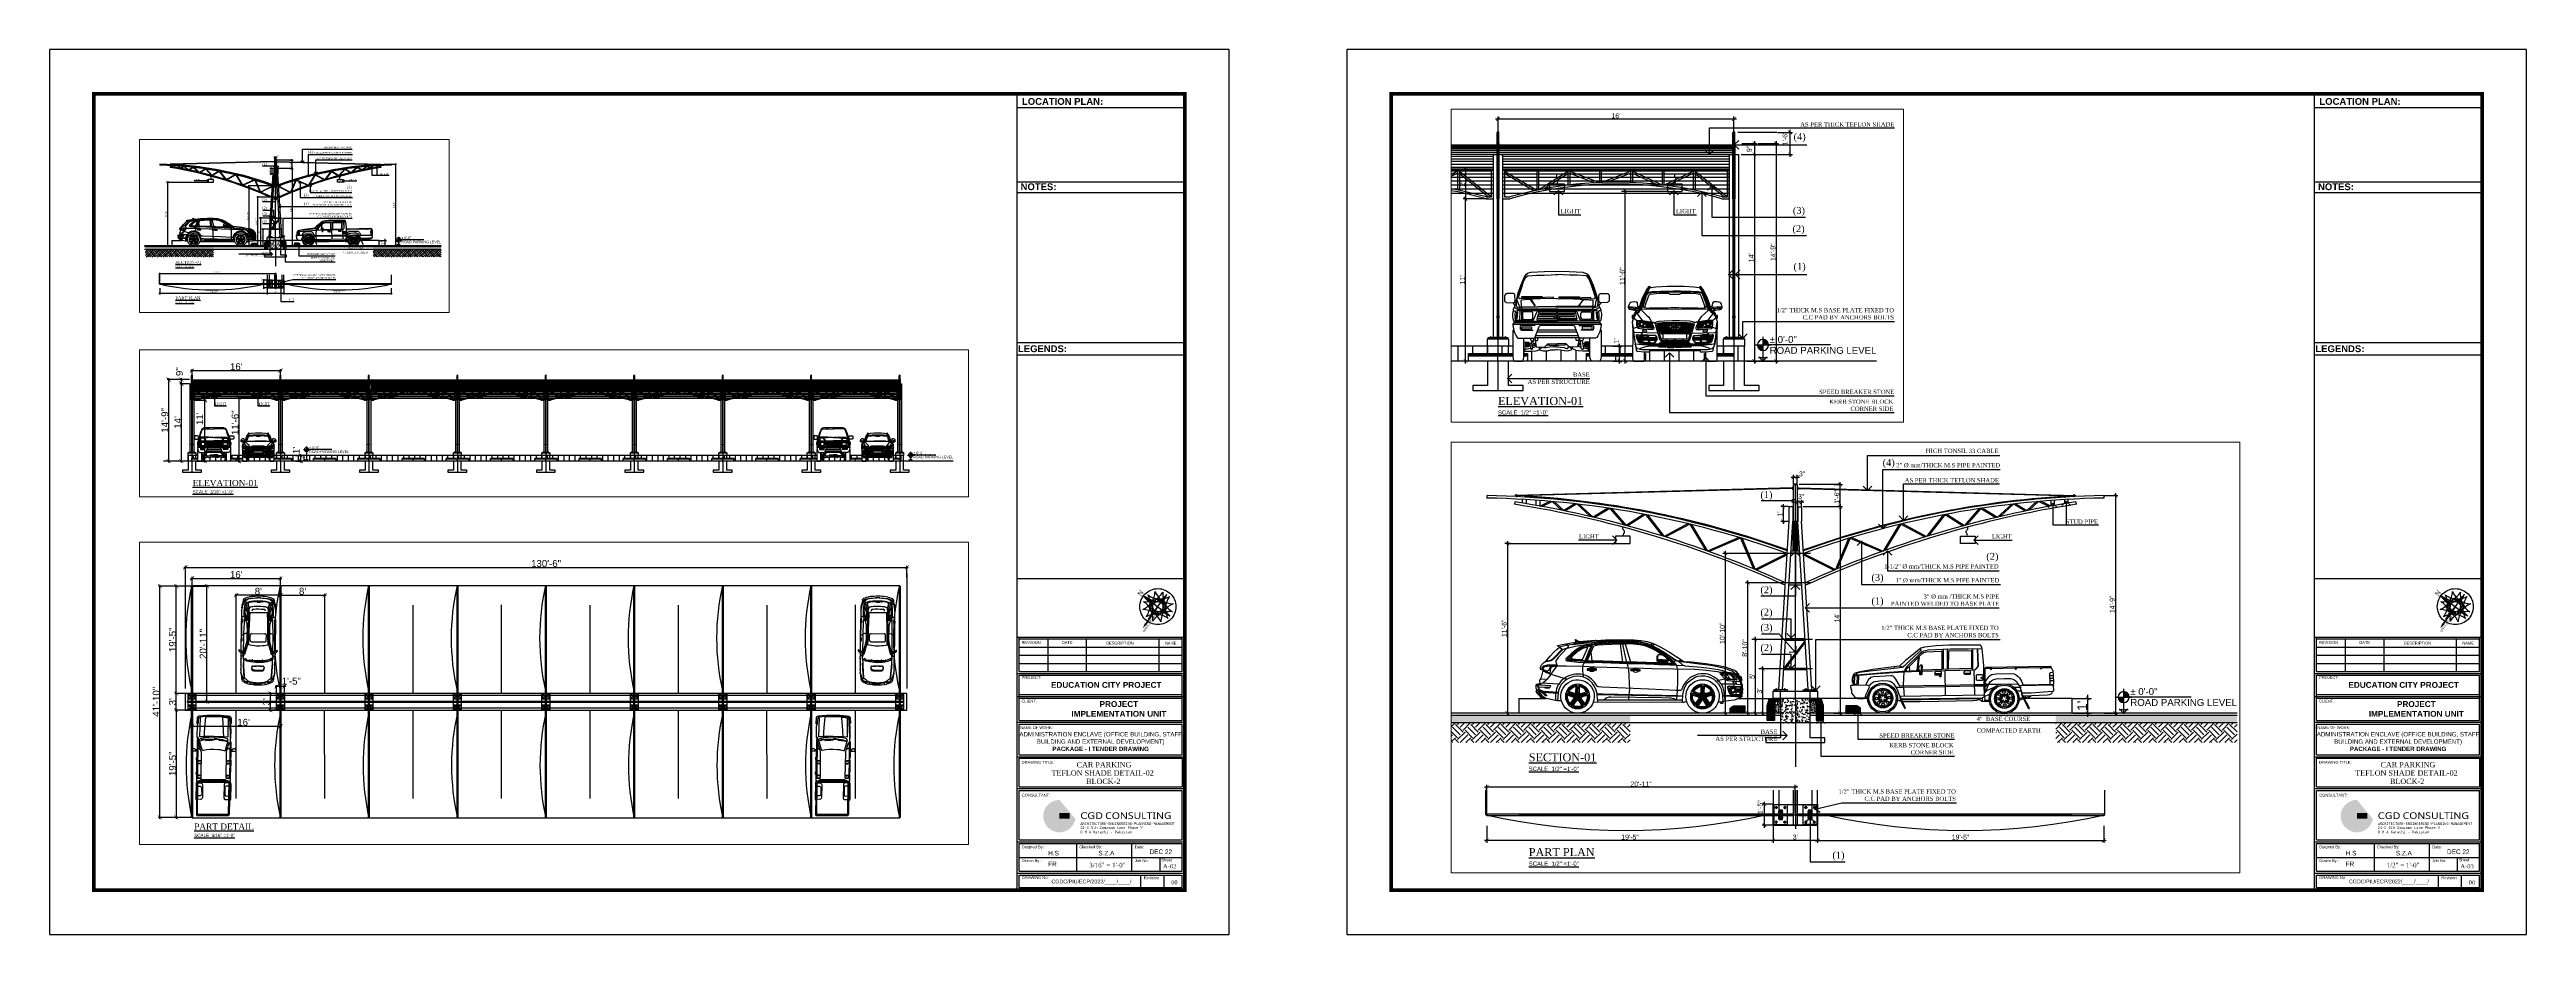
# Paper-space layout 'Layout1' of a CAD drawing. Header units: inches. Extents: x 0 to 84, y 0 to 30.
# The model-space entities are those that its viewports show. They can reach past a viewport. Long polylines and large blocks are cut down to what shows.
import ezdxf
from ezdxf.enums import TextEntityAlignment as Align

# ---------------------------------------------------------------- set-up
doc = ezdxf.new("R2010")
doc.units = ezdxf.units.IN
doc.header["$LTSCALE"] = 10
doc.header["$MEASUREMENT"] = 0
for name, pattern in [('Amconstr', [9999, 9999, 0]), ('CENTER2', [28.575, 19.05, -3.175, 3.175, -3.175]), ('DASHED', [0.75, 0.5, -0.25]), ('HIDDEN', [9.525, 6.35, -3.175]), ('HIDDEN2', [0.1875, 0.125, -0.0625])]:
    doc.linetypes.add(name, pattern=pattern)
for name, color, linetype in [('-LEVEL 12', 1, 'Continuous'), ('A-TYP-ST-Hatch', 254, 'Continuous'), ('afaq', 6, 'Continuous'), ('BOLD  DIM', 230, 'Continuous'), ('CAR1', 250, 'Continuous'), ('dim', 1, 'Continuous'), ('DIM DET', 2, 'Continuous'), ('FINISH', 2, 'Continuous'), ('KERB STONE', 6, 'Continuous'), ('LIGHT', 1, 'Continuous'), ('N', 170, 'Continuous'), ('NEW COL HATCH', 8, 'Continuous'), ('new line', 2, 'Continuous'), ('NORTH DIR', 7, 'Continuous'), ('PARK LINE', 2, 'Continuous'), ('RCC', 6, 'Continuous'), ('SHADE COL', 4, 'Continuous'), ('SHADE I SEC BEAM', 11, 'HIDDEN2'), ('SHEET', 7, 'Continuous'), ('STONE', 251, 'Continuous'), ('TEFLONE', 41, 'Continuous'), ('TEXT', 3, 'Continuous'), ('TEXT DET', 2, 'Continuous'), ('WALL', 4, 'Continuous'), ('WALL HATCH', 250, 'Continuous')]:
    doc.layers.add(name, color=color, linetype=linetype)
doc.layers.add('TEXT_R', color=1, linetype='Continuous', lineweight=25)
doc.styles.add('1-2 INCH', font='arial.ttf', dxfattribs={"height": 4})
doc.styles.add('1-5 INCH', font='GOTHIC.TTF', dxfattribs={"height": 1})
doc.styles.add('3-16', font='arial.ttf', dxfattribs={"height": 15})
doc.styles.add('3-8 TEXT', font='arial.ttf', dxfattribs={"height": 8})
doc.styles.add('ARIAL', font='arial.ttf')
doc.styles.add('OUT', font='times.ttf')
doc.styles.add('ROMANC', font='times.ttf')
doc.styles.add('style1', font='times.ttf')
doc.styles.add('style8', font='times.ttf')
doc.styles.add('VILLA 200 TITLE SHEET$0$ROMANC', font='times.ttf')
doc.styles.add('VILLA 200 TITLE SHEET$0$Standard', font='sanss___.ttf')
doc.styles.add('VILLA 200 TITLE SHEET$0$style8', font='times.ttf')
doc.dimstyles.new('1-2 INCH', dxfattribs={"dimtxt": 4, "dimasz": 3, "dimexe": 2, "dimexo": 0.5, "dimgap": 0.5, "dimtad": 1, "dimdec": 4, "dimzin": 0, "dimdsep": 46, "dimlunit": 4, "dimtxsty": '1-2 INCH', "dimblk": 'ARCHTICK', "dimcen": 2, "dimdle": 2, "dimclrd": 1, "dimclre": 8, "dimclrt": 3, "dimadec": 3, "dimazin": 0, "dimtfac": 1, "dimtdec": 4, "dimtofl": 0, "dimtmove": 2, "dimatfit": 3, "dimldrblk": 'AERO', "dimfxl": 0, "dimtolj": 1, "dimtzin": 0, "dimarcsym": 0})
doc.dimstyles.new('3-16 INCH', dxfattribs={"dimtxt": 15, "dimasz": 9, "dimexe": 3, "dimexo": 0.5, "dimgap": 0.5, "dimtad": 1, "dimdec": 4, "dimzin": 0, "dimdsep": 46, "dimlunit": 4, "dimtxsty": '3-16', "dimblk": 'ARCHTICK', "dimcen": 8, "dimdle": 3, "dimclrd": 1, "dimclre": 8, "dimclrt": 2, "dimadec": 3, "dimazin": 0, "dimtfac": 1, "dimtdec": 4, "dimtofl": 0, "dimtmove": 2, "dimatfit": 3, "dimldrblk": 'AERO', "dimfxl": 0, "dimtolj": 1, "dimtzin": 0, "dimarcsym": 0})
doc.dimstyles.new('3-8 INCH', dxfattribs={"dimtxt": 8, "dimasz": 3, "dimexe": 3, "dimexo": 0.5, "dimgap": 0.5, "dimtad": 1, "dimdec": 4, "dimzin": 0, "dimdsep": 46, "dimlunit": 4, "dimtxsty": '3-8 TEXT', "dimblk": 'ARCHTICK', "dimcen": 1.5, "dimdle": 3, "dimclrd": 1, "dimclre": 8, "dimclrt": 2, "dimadec": 3, "dimazin": 0, "dimtfac": 1, "dimtdec": 4, "dimtofl": 0, "dimtmove": 2, "dimatfit": 3, "dimldrblk": 'AERO', "dimfxl": 0, "dimtolj": 1, "dimtzin": 0, "dimarcsym": 0})
doc.dimstyles.new('DET-DIM', dxfattribs={"dimtxt": 1, "dimasz": 0.75, "dimexe": 1, "dimexo": 1, "dimgap": 0.5, "dimtad": 1, "dimdec": 4, "dimzin": 0, "dimdsep": 46, "dimlunit": 4, "dimtxsty": '1-5 INCH', "dimblk": 'ARCHTICK', "dimcen": 2, "dimclrd": 1, "dimclre": 8, "dimclrt": 2, "dimadec": 3, "dimazin": 0, "dimtfac": 1, "dimtdec": 4, "dimtofl": 0, "dimtmove": 2, "dimatfit": 3, "dimldrblk": 'AERO', "dimfxl": 0, "dimtolj": 1, "dimtzin": 0, "dimarcsym": 0})
pattern_1 = [(50, (-9762.5724, 3945.2012), (1.43452037, -0.12550427), [0.15, -1.65]), (355, (-9762.5724, 3945.2012), (-0.27750267, 1.50438427), [0.12, -1.32]), (100.451444, (-9762.4529, 3945.1908), (1.1570177, 1.37887998), [0.12748038, -1.40228422]), (46.1842, (-9762.5724, 3945.6012), (2.13448266, -0.33103856), [0.225, -2.475]), (96.635635, (-9762.3946, 3945.5736), (1.8693239, 1.9482372), [0.1912207, -2.1034275]), (351.184164, (-9762.5724, 3945.6012), (1.8693239, 1.9482372), [0.18, -1.98]), (21, (-9762.3724, 3945.5012), (1.1938141, -0.80523778), [0.15, -1.65]), (326, (-9762.3724, 3945.5012), (0.48663066, 1.4503001), [0.12, -1.32]), (71.451445, (-9762.273, 3945.4341), (1.68044475, 0.6450623), [0.12748038, -1.40228422]), (37.5, (-9762.57244, 3945.2012), (0.02431971, 0.665787708), [0, -1.304, 0, -1.34, 0, -1.325]), (7.5, (-9762.57244, 3945.2012), (0.526139075, 0.788823424), [0, -0.764, 0, -1.274, 0, -0.505]), (327.5, (-9763.01844, 3945.2012), (1.067644872, -0.045109743), [0, -0.5, 0, -1.56, 0, -2.07]), (317.5, (-9763.2184, 3945.2012), (1.16637234, 0.200209965), [0, -0.65, 0, -1.036, 0, -1.47])]
pattern_2 = [(225, (-2543.17438, 4597.89526), (0.176776695, -0.176776695), [])]

# ---------------------------------------------------------------- blocks, each defined once
blk = doc.blocks.new('A$Ccdc1c17e')
at = {"layer": 'N', "ltscale": 25}
h = blk.add_hatch(color=1, dxfattribs=at)
h.paths.add_polyline_path([(0.84, 0.428), (0.657, 0.619, -0.034952), (0.649, 0.601, -0.043324), (0.637, 0.581)])
h.paths.add_polyline_path([(0.762, 0.977), (0.572, 0.794, -0.078394), (0.609, 0.773)])
h.paths.add_polyline_path([(0.146, 0.95), (0.391, 0.686, -0.076855), (0.404, 0.726, -0.043324), (0.417, 0.746)])
h.paths.add_polyline_path([(0.291, 0.35), (0.482, 0.533, -0.078394), (0.444, 0.553)])
at = {"layer": 'TEXT'}
blk.add_hatch(color=7, dxfattribs=at).paths.add_polyline_path([(0.525, 0.664), (0.222, 0.223), (0.225, 0.221), (0.528, 0.662)])
at = {"layer": 'N', "color": 7, "ltscale": 25}
for p, q in [((0.146, 0.95), (0.84, 0.428)), ((0.146, 0.95), (0.467, 0.788)), ((0.391, 0.686), (0.146, 0.95)), ((0.291, 0.35), (0.762, 0.977)), ((0.762, 0.977), (0.572, 0.794)), ((0.639, 0.743), (0.762, 0.977)), ((0.414, 0.584), (0.291, 0.35)), ((0.482, 0.533), (0.291, 0.35)), ((0.606, 0.551), (0.84, 0.428)), ((0.84, 0.428), (0.657, 0.619))]:
    blk.add_line(p, q, dxfattribs=at)
at = {"layer": 'N', "color": 7}
for p, q in [((0.417, 0.746), (0.146, 0.95)), ((0.609, 0.773), (0.762, 0.977)), ((0.444, 0.553), (0.291, 0.35))]:
    blk.add_line(p, q, dxfattribs=at)
at = {"layer": 'N', "color": 0, "lineweight": 25}
blk.add_lwpolyline([(0.148, 0.113, 0, 0.0589, 0), (0.223, 0.222, 0.00353, 0.00353, 0)], format="xyseb", dxfattribs=at)
at = {"layer": 'N', "color": 0, "lineweight": 25, "extrusion": (1.1277e-05, 1.88771e-05, 1), "elevation": -0.339}
blk.add_lwpolyline([(0.148, 0.113, 0, 0.0589, 0), (0.223, 0.222, 0.00353, 0.00353, 0)], format="xyseb", dxfattribs=at)
at = {"layer": 'N', "color": 7}
blk.add_circle((0.527, 0.663), 0.138, dxfattribs=at)
at = {"layer": 'NORTH DIR', "color": 1, "linetype": 'HIDDEN', "ltscale": 0.1}
for points in [[(0.605, 0.279, 0.292893), (0.146, 0.592, 0.292893), (0.459, 1.05, 0.292893), (0.918, 0.737, 0.292893)], [(0.459, 1.05, 0.292893), (0.918, 0.737, 0.292893), (0.605, 0.279, 0.292893), (0.146, 0.592, 0.292893)], [(0.902, 0.535, 0.292893), (0.402, 0.294, 0.292893), (0.162, 0.794, 0.292893), (0.662, 1.035, 0.292893)], [(0.162, 0.794, 0.292893), (0.662, 1.035, 0.292893), (0.902, 0.535, 0.292893), (0.402, 0.294, 0.292893)], [(0.234, 0.409, 0.292893), (0.276, 0.962, 0.292893), (0.829, 0.92, 0.292893), (0.788, 0.367, 0.292893)], [(0.829, 0.92, 0.292893), (0.788, 0.367, 0.292893), (0.234, 0.409, 0.292893), (0.276, 0.962, 0.292893)], [(0.494, 0.867, 0.12686), (0.734, 0.703, 0.12686), (0.57, 0.462, 0.12686), (0.329, 0.626, 0.12686)], [(0.338, 0.733, 0.12686), (0.6, 0.859, 0.12686), (0.726, 0.597, 0.12686), (0.464, 0.47, 0.12686)], [(0.688, 0.799, 0.12686), (0.666, 0.508, 0.12686), (0.376, 0.53, 0.12686), (0.398, 0.821, 0.12686)]]:
    blk.add_lwpolyline(points, format="xyb", close=True, dxfattribs=at)
at = {"layer": 'NORTH DIR', "color": 250, "linetype": 'HIDDEN2', "ltscale": 12}
blk.add_circle((0.532, 0.665), 0.458, dxfattribs=at)
at = {"layer": 'TEXT'}
blk.add_lwpolyline([(0.222, 0.223), (0.225, 0.221), (0.528, 0.662), (0.525, 0.664), (0.222, 0.223)], dxfattribs=at)
at = {"layer": 'N', "color": 7, "ltscale": 20, "style": 'OUT'}
blk.add_text('N', height=0.127, rotation=53.05441, dxfattribs=at).set_placement((0.101, 0.913))
at = {"layer": 'N', "color": 250, "lineweight": 25, "extrusion": (1.1277e-05, 1.88771e-05, 1), "style": 'OUT'}
blk.add_text('QIBLA (267°34\'5" )', height=0.04944, rotation=53.57812, dxfattribs=at).set_placement((0.176, 0.009, -0.339))
blk = doc.blocks.new('A$C4df90fd4')
at = {"layer": 'SHEET'}
h = blk.add_hatch(color=16, dxfattribs=at)
h.dxf.hatch_style = 1
edge = h.paths.add_edge_path()
edge.add_arc((34.25, 4.012), 0.358, 90, 344.19417)
edge.add_line((34.595, 3.915), (34.79, 3.915))
edge.add_arc((34.25, 4.012), 0.549, 90, 349.77385, ccw=False)
edge.add_line((34.25, 4.561), (34.25, 4.37))
at = {"layer": 'SHEET', "lineweight": -3}
h = blk.add_hatch(color=0, dxfattribs=at)
h.dxf.hatch_style = 1
h.paths.add_polyline_path([(34.25, 3.926), (34.598, 3.926), (34.598, 4.117), (34.25, 4.117)])
at = {"layer": 'SHEET'}
for p, q in [((32.815, 1.524), (32.815, 28.476)), ((32.815, 28.033), (38.476, 28.033)), ((32.815, 25.515), (38.476, 25.515)), ((32.815, 25.158), (38.476, 25.158)), ((32.815, 20.067), (38.506, 20.067)), ((32.815, 19.65), (38.476, 19.65)), ((32.815, 12.071), (38.476, 12.071)), ((32.822, 10.082), (38.482, 10.082)), ((38.413, 9.446), (38.413, 10.082)), ((32.885, 10.02), (38.413, 10.02)), ((32.885, 9.743), (38.413, 9.743)), ((32.885, 9.466), (38.413, 9.466)), ((37.633, 8.912), (37.633, 10.02)), ((38.413, 8.912), (38.413, 9.446)), ((32.815, 8.85), (38.476, 8.85)), ((32.878, 8.912), (38.413, 8.912)), ((32.878, 8.787), (38.413, 8.787)), ((32.885, 9.189), (38.419, 9.189)), ((38.413, 7.859), (38.413, 8.787)), ((32.815, 8.069), (38.476, 8.069)), ((32.878, 8.132), (38.413, 8.132)), ((32.878, 8.006), (38.413, 8.006)), ((38.413, 7.255), (38.413, 8.006)), ((32.815, 7.192), (38.476, 7.192)), ((32.878, 7.255), (38.413, 7.255)), ((32.878, 7.127), (38.413, 7.127)), ((38.413, 6.089), (38.413, 7.127)), ((32.815, 6.026), (38.476, 6.026)), ((32.878, 6.089), (38.413, 6.089)), ((32.878, 5.977), (38.413, 5.977)), ((38.413, 5.977), (38.413, 5.006)), ((32.815, 4.943), (38.476, 4.943)), ((32.878, 5.006), (38.413, 5.006)), ((32.878, 4.88), (38.413, 4.88)), ((38.413, 3.205), (38.413, 4.88)), ((32.815, 3.142), (38.476, 3.142)), ((32.878, 3.205), (38.413, 3.205)), ((32.878, 3.079), (38.413, 3.079)), ((32.878, 2.141), (32.878, 3.079)), ((32.878, 2.61), (38.413, 2.61)), ((34.842, 2.141), (34.842, 3.079)), ((36.708, 2.141), (36.708, 3.079)), ((37.66, 2.141), (37.66, 2.61)), ((38.413, 2.141), (38.413, 3.079)), ((32.815, 2.078), (38.476, 2.078)), ((32.878, 2.141), (38.413, 2.141)), ((32.878, 2.015), (38.413, 2.015)), ((32.878, 1.587), (32.878, 2.015)), ((37.012, 1.587), (37.012, 2.015)), ((37.797, 1.587), (37.797, 2.015)), ((38.413, 1.587), (38.413, 2.015)), ((32.878, 1.587), (38.413, 1.587))]:
    blk.add_line(p, q, dxfattribs=at)
at = {"layer": 'SHEET', "color": 250}
blk.add_lwpolyline([(40, 0), (40, 30), (0, 30), (0, 0)], close=True, dxfattribs=at)
at = {"layer": 'SHEET', "color": 1, "const_width": 0.125}
blk.add_lwpolyline([(38.5, 1.5), (38.5, 28.5), (1.5, 28.5), (1.5, 1.5)], close=True, dxfattribs=at)
at = {"layer": 'SHEET'}
for points in [[(32.878, 9.446), (32.878, 10.082)], [(32.878, 8.912), (32.878, 9.446)], [(33.863, 8.912), (33.863, 10.02)], [(35.171, 8.912), (35.171, 10.02)], [(32.878, 7.859), (32.878, 8.787)], [(32.878, 7.255), (32.878, 8.006)], [(32.878, 6.089), (32.878, 7.127)], [(32.878, 5.006), (32.878, 5.977)], [(32.878, 3.205), (32.878, 4.88)]]:
    blk.add_lwpolyline(points, dxfattribs=at)
at = {"layer": 'SHEET', "color": 7, "ltscale": 25, "xscale": 1.333333333333333, "yscale": 1.333333333333333, "zscale": 1.333333333333333}
blk.add_blockref('A$Ccdc1c17e', (36.878, 10.227), dxfattribs=at)
at = {"layer": 'SHEET', "color": 1}
for s, height, style, p in [('REVISION', 0.0971, 'ARIAL', (32.963, 9.848)), ('DATE', 0.0971, 'ARIAL', (34.332, 9.849)), ('DESCRIPTION', 0.09713, 'ARIAL', (35.837, 9.828)), ('NAME', 0.0971, 'ARIAL', (37.827, 9.828)), ('PROJECT:', 0.0971, 'ARIAL', (32.966, 8.662, -0.002)), ('CLIENT:', 0.0971, 'ARIAL', (32.963, 7.863, -0.002)), ('NAME OF WORK:', 0.09713, 'ARIAL', (32.912, 6.964, -0.002)), ('DRAWING TITLE: ', 0.09713, 'ARIAL', (32.97, 5.786, -0.002)), ('CONSULTANT:', 0.09713, 'ARIAL', (32.976, 4.671, -0.002)), ('Deigned By:', 0.09713, 'ARIAL', (32.976, 2.921)), ('Drawn By :', 0.0971, 'ARIAL', (32.976, 2.452)), ('H.S', 0.1565, 'ARIAL', (33.867, 2.678)), ('Checked By:', 0.09713, 'ARIAL', (34.923, 2.921)), ('S.Z.A', 0.1565, 'ARIAL', (35.566, 2.678)), ('Job No: ', 0.0971, 'ARIAL', (36.805, 2.452)), ('Date:', 0.0971, 'ARIAL', (36.805, 2.921)), ('DEC 22', 0.1565, 'ARIAL', (37.305, 2.726)), ('Sheet', 0.0971, 'ARIAL', (37.707, 2.481)), ('DRAWING No:', 0.09713, 'ARIAL', (32.98, 1.882)), ('FR', 0.1565, 'ARIAL', (33.867, 2.314)), ('Revision', 0.0971, 'ARIAL', (37.11, 1.874)), ('00', 0.1391, 'VILLA 200 TITLE SHEET$0$ROMANC', (38.043, 1.692))]:
    blk.add_text(s, height=height, dxfattribs=dict(at, style=style)).set_placement(p)
at = {"layer": 'SHEET', "color": 1, "attachment_point": 5, "style": 'VILLA 200 TITLE SHEET$0$style8'}
for s, insert, char_height, width in [('{\\fArial|b1|i0|c0|p34;LOCATION PLAN:}', (34.355, 28.239), 0.23042, 5.48355), ('{\\fArial|b1|i0|c0|p34;NOTES:}', (33.539, 25.347), 0.23042, 5.48355), ('{\\fArial|b1|i0|c0|p34;LEGENDS:}', (33.673, 19.855), 0.23042, 5.48355), ('{\\fArial|b1|i0|c0|p34; EDUCATION CITY PROJECT}', (35.797, 8.459), 0.19873, 4.72956), ('{\\fArial|b1|i0|c0|p34;PROJECT \\PIMPLEMENTATION UNIT}', (36.265, 7.644), 0.19873, 3.63496), ('{\\fArial|b0|i0|c0|p34;\\H1.3333x;ADMINISTRATION ENCLAVE (OFFICE BUILDING, STAFF BUILDING AND EXTERNAL DEVELOPMENT)\\P\\fArial|b1|i0|c0|p34;PACKAGE - I TENDER DRAWING}', (35.646, 6.538), 0.111701, 6.07633), ('{\\fArial|b0|i0|c0|p34;\\H1.33333x;CGDC/PIU/ECP/2022/____/____/}', (35.335, 1.776), 0.09713, 5.28376)]:
    blk.add_mtext(s, dxfattribs=dict(at, insert=insert, char_height=char_height, width=width))
at = {"layer": 'SHEET', "color": 0, "char_height": 0.08588, "width": 3.80241, "attachment_point": 1, "style": 'VILLA 200 TITLE SHEET$0$Standard'}
for s, insert in [('{\\fConsolas|b0|i0|c0|p49;ARCHITECTURE-ENGINEERING-PLANNING-MANAGEMENT}', (34.958, 3.799)), ('{\\fConsolas|b0|i0|c0|p49;21-C 5th Zamzama Lane Phase V}', (34.958, 3.664)), ('{\\fConsolas|b0|i0|c0|p49;D H A Karachi - Pakistan}', (34.958, 3.517))]:
    blk.add_mtext(s, dxfattribs=dict(at, insert=insert))
at = {"layer": 'SHEET', "color": 0, "lineweight": -3, "char_height": 0.22639, "attachment_point": 1, "style": 'VILLA 200 TITLE SHEET$0$Standard'}
for s, width, insert in [('{\\fVerdana|b0|i0|c0|p34;\\W1.1;CGD}', 0.47594, (34.958, 4.141)), ('{\\fYu Gothic Light|b0|i0|c0|p34;\\W1.2;\\C0;CONSULTING}', 1.32086, (35.8, 4.141))]:
    blk.add_mtext_dynamic_manual_height_columns(s, width=width, gutter_width=20.474, heights=[0], dxfattribs=dict(at, insert=insert))
blk = doc.blocks.new('_ArchTick')
at = {"color": 0, "const_width": 0.15}
blk.add_lwpolyline([(-0.5, -0.5), (0.5, 0.5)], dxfattribs=at)
blk = doc.blocks.new('*D231')
at = {"layer": 'Defpoints', "color": 0}
for p in [(10428.7, 688.7), (10441.3, 688.7), (10428.7, 676.7)]:
    blk.add_point(p, dxfattribs=at)
at = {"layer": 'DIM DET', "color": 8, "linetype": 'HIDDEN', "lineweight": -2}
for p, q in [((10429.2, 688.7), (10444.3, 688.7)), ((10429.2, 676.7), (10444.3, 676.7))]:
    blk.add_line(p, q, dxfattribs=at)
at = {"layer": 'DIM DET', "color": 1, "lineweight": -2}
blk.add_line((10441.3, 673.7), (10441.3, 691.7), dxfattribs=at)
at = {"layer": 'DIM DET', "color": 1, "lineweight": -2, "xscale": 3, "yscale": 3, "zscale": 3}
for p, rotation in [((10441.3, 688.7), 90), ((10441.3, 676.7), 270)]:
    blk.add_blockref('_ArchTick', p, dxfattribs=dict(at, rotation=rotation))
at = {"layer": 'DIM DET', "color": 2, "insert": (10436.8, 682.7), "char_height": 8, "attachment_point": 5, "rotation": 90, "style": '3-8 TEXT'}
blk.add_mtext("\\A1;1'", dxfattribs=at)
blk = doc.blocks.new('AERO')
blk.add_line((0, 0), (-1, 0))
blk.add_lwpolyline([(-0.71, 0.71), (0, 0), (-0.71, -0.71)])
blk = doc.blocks.new('*D232')
at = {"layer": 'Defpoints', "color": 0}
for p in [(10454.3, 853.7), (10454.3, 676.7), (10463.9, 676.7)]:
    blk.add_point(p, dxfattribs=at)
at = {"layer": 'dim', "color": 8, "linetype": 'HIDDEN', "lineweight": -2}
for p, q in [((10454.8, 853.7), (10465.9, 853.7)), ((10454.8, 676.7), (10465.9, 676.7))]:
    blk.add_line(p, q, dxfattribs=at)
at = {"layer": 'dim', "color": 1, "lineweight": -2}
blk.add_line((10463.9, 855.7), (10463.9, 674.7), dxfattribs=at)
at = {"layer": 'dim', "color": 1, "lineweight": -2, "xscale": 3, "yscale": 3, "zscale": 3}
for p, rotation in [((10463.9, 853.7), 90), ((10463.9, 676.7), 270)]:
    blk.add_blockref('_ArchTick', p, dxfattribs=dict(at, rotation=rotation))
at = {"layer": 'dim', "color": 3, "insert": (10461.3, 765.2), "char_height": 4, "attachment_point": 5, "rotation": 90, "style": '1-2 INCH'}
blk.add_mtext('\\A1;14\'-9"', dxfattribs=at)
blk = doc.blocks.new('*D233')
at = {"layer": 'Defpoints', "color": 0}
for p in [(10201.8, 868.5), (10201.8, 862.7), (10204.8, 862.7)]:
    blk.add_point(p, dxfattribs=at)
at = {"layer": 'dim', "color": 1, "lineweight": -2}
blk.add_line((10206.8, 868.5), (10199.8, 868.5), dxfattribs=at)
at = {"layer": 'dim', "color": 8, "linetype": 'HIDDEN', "lineweight": -2}
for p, q in [((10201.8, 863.2), (10201.8, 870.5)), ((10204.8, 863.2), (10204.8, 870.5))]:
    blk.add_line(p, q, dxfattribs=at)
at = {"layer": 'dim', "color": 1, "lineweight": -2, "xscale": 3, "yscale": 3, "zscale": 3, "rotation": 180}
blk.add_blockref('_ArchTick', (10201.8, 868.5), dxfattribs=at)
at = {"layer": 'dim', "color": 1, "lineweight": -2, "xscale": 3, "yscale": 3, "zscale": 3}
blk.add_blockref('_ArchTick', (10204.8, 868.5), dxfattribs=at)
at = {"layer": 'dim', "color": 3, "insert": (10208.9, 871.3), "char_height": 4, "attachment_point": 5, "style": '1-2 INCH'}
blk.add_mtext('\\A1;3"', dxfattribs=at)
blk = doc.blocks.new('*D234')
at = {"layer": 'Defpoints', "color": 0}
for p in [(10234.1, 844.7), (10234.1, 676.7), (10239.7, 676.7)]:
    blk.add_point(p, dxfattribs=at)
at = {"layer": 'dim', "color": 8, "linetype": 'HIDDEN', "lineweight": -2}
for p, q in [((10234.6, 844.7), (10241.7, 844.7)), ((10234.6, 676.7), (10241.7, 676.7))]:
    blk.add_line(p, q, dxfattribs=at)
at = {"layer": 'dim', "color": 1, "lineweight": -2}
blk.add_line((10239.7, 846.7), (10239.7, 674.7), dxfattribs=at)
at = {"layer": 'dim', "color": 1, "lineweight": -2, "xscale": 3, "yscale": 3, "zscale": 3}
for p, rotation in [((10239.7, 844.7), 90), ((10239.7, 676.7), 270)]:
    blk.add_blockref('_ArchTick', p, dxfattribs=dict(at, rotation=rotation))
at = {"layer": 'dim', "color": 3, "insert": (10237.2, 754.1), "char_height": 4, "attachment_point": 5, "rotation": 90, "style": '1-2 INCH'}
blk.add_mtext("\\A1;14'", dxfattribs=at)
blk = doc.blocks.new('A$C70028be3')
blk.add_wipeout([(105.5, 55.8), (80.1, 55.8), (70.9, 55.3), (65, 54.8), (60.2, 54.2), (57.4, 53.2), (56.7, 52.6), (45.2, 43.6), (40, 38.6), (39.8, 38.7), (39.7, 38.7), (36.8, 38.4), (26.8, 37.1), (18.2, 35.9), (12.3, 34.9), (6.5, 33.9), (3.9, 33.1), (2.6, 31.8), (2.1, 30.5), (1.5, 28.6), (1.4, 28.4), (1.3, 26.3), (1.5, 25.6), (2.2, 25.2), (2.6, 25.2), (2.5, 24), (1.9, 23.1), (1.9, 23), (1, 23), (0.2, 22.6), (0, 21.7), (0.6, 19.9), (0.7, 19.7), (0.8, 19.5), (0.9, 19.1), (0.9, 17.8), (0.9, 17.7), (0.9, 16.9), (2.3, 15.1), (3.6, 13.4), (4.4, 13), (5.2, 13), (5.5, 12.4), (5.9, 12), (9.3, 11.8), (10.3, 12.1), (10.8, 12.8), (11.3, 12.8), (12, 13.1), (12.3, 13.8), (12.4, 14), (14.1, 13.7), (14.1, 13.3), (14.1, 12.6), (14.2, 10.6), (14.5, 9.3), (14.9, 8.3), (15.3, 7.2), (16, 6), (16.7, 5), (17.4, 4.3), (17.4, 4.3), (18.9, 2.9), (20.3, 2), (21.4, 1.5), (23.5, 0.8), (24.3, 0.6), (25.5, 0.5), (26.2, 0.5), (27.9, 0.6), (29.6, 0.9), (31, 1.4), (32.6, 2.3), (33.5, 2.9), (34.4, 3.7), (34.4, 3.7), (35.7, 5.1), (36.8, 6.6), (37.7, 8.7), (38.2, 10.8), (38.3, 11.1), (40, 10.5), (40.4, 10.6), (40.6, 10.9), (40.6, 10.9), (40.8, 10.5), (41.1, 10.4), (44.3, 4.2), (44.7, 4.4), (44.4, 5.6), (42.3, 10), (49.4, 10), (56.4, 10), (64.2, 10.2), (72, 10.3), (85.7, 10.5), (99.5, 10.8), (102.6, 10.9), (104.3, 11.4), (104.5, 11.8), (104.5, 11.9), (104.9, 11.9), (105.2, 11.9), (105.2, 11.7), (105.3, 11.4), (105.9, 10.9), (106.7, 10.3), (113.2, 10.1), (113.2, 9.6), (113.5, 8.6), (113.9, 7.4), (114.3, 6.6), (115.2, 5.2), (115.9, 4.2), (116.7, 3.4), (117.9, 2.4), (119.2, 1.5), (120.2, 1), (121.8, 0.5), (123.2, 0.1), (124.5, 0), (125.1, 0), (126.6, 0.1), (128.2, 0.4), (129.6, 0.9), (131, 1.5), (132.5, 2.5), (133.7, 3.5), (135, 5.1), (135.7, 6.1), (136.4, 7.7), (137, 9.5), (137.2, 10.5), (137.2, 10.7), (140.8, 12), (145, 4.2), (145.6, 4), (145.8, 4.4), (141.7, 12.4), (143, 12.8), (144.5, 12.8), (144.7, 12.9), (146.9, 14.5), (160.1, 15.1), (162, 15.4), (163, 16), (163.8, 16.8), (164.1, 18.4), (164.8, 18.4), (165.3, 18.6), (165.4, 18.8), (165.5, 18.9), (165.4, 22.6), (165.4, 23), (165.3, 23.5), (165.1, 23.8), (164.8, 23.9), (164.9, 23.9), (165.2, 24), (165.3, 24.3), (165, 32.4), (164.8, 33.4), (164.7, 33.6), (164.4, 33.7), (164.6, 33.8), (164.7, 34), (164.7, 35.3), (163.3, 37.7), (162.9, 38.5), (162.4, 38.7), (155.7, 38.6), (135.2, 38.3), (113.7, 37.8), (110.2, 37.8), (110, 37.7), (109.5, 36.9), (109.3, 36.5), (109.2, 36.2), (108.4, 36.1), (108.4, 38.6), (108.4, 39.3), (107.6, 46), (106.9, 52.7), (106.6, 54), (106.3, 54.7), (106.1, 55.4), (105.8, 55.7)]).dxf.layer = 'CAR1'
at = {"layer": 'CAR1'}
for p, q in [((45.2, 43.6), (40, 38.6)), ((48.7, 46.4), (45.2, 43.6)), ((47.4, 38.1), (58, 48.7)), ((57.4, 53.2), (48.7, 46.4)), ((55.2, 45), (54.1, 35.2)), ((60.2, 54.2), (57.4, 53.2)), ((58, 48.7), (59.4, 49.8)), ((59.6, 49.9), (60.7, 50.2)), ((69.9, 55.3), (60.2, 54.2)), ((60.7, 50.2), (61.8, 50.4)), ((61.8, 50.4), (74.2, 51)), ((80.1, 55.8), (69.9, 55.3)), ((74.5, 50.8), (74.5, 36.1)), ((79.8, 36.3), (80, 50.8)), ((105.5, 55.8), (80.1, 55.8)), ((80.4, 51.1), (98.3, 51.5)), ((98.6, 51.2), (98.6, 37.1)), ((106.1, 55.4), (106.6, 54)), ((106.6, 54), (106.9, 52.7)), ((106.9, 52.7), (108.4, 39.3)), ((0, 21.7), (0.6, 19.9)), ((1.9, 23), (1, 23)), ((1.4, 28.4), (1.3, 26.3)), ((2.6, 31.8), (1.5, 28.6)), ((12.6, 23.2), (1.9, 23)), ((1.9, 23), (1.9, 23.1)), ((2.2, 25.2), (2.3, 25.2)), ((2.3, 25.2), (2.6, 25.2)), ((2.6, 25.2), (2.5, 24)), ((3.4, 32.7), (2.6, 31.8)), ((2.9, 24.1), (4.7, 24)), ((3.3, 30.7), (3, 24.1)), ((3.9, 33.1), (3.4, 32.7)), ((3.8, 30.9), (3.5, 30.9)), ((4.7, 30.7), (3.8, 30.9)), ((6.5, 33.9), (3.9, 33.1)), ((5.4, 30.5), (4.7, 30.7)), ((4.7, 24), (5.2, 24.2)), ((5.2, 24.2), (5.5, 24.5)), ((5.7, 30.1), (5.4, 30.5)), ((5.5, 25), (5.7, 30.1)), ((5.5, 24.5), (5.5, 25)), ((5.6, 31.5), (24.5, 33.3)), ((18.2, 35.9), (6.5, 33.9)), ((14.8, 27.8), (12.4, 23.2)), ((14.5, 23), (12.6, 23.2)), ((14.1, 18.6), (15.1, 20.7)), ((15.7, 28.7), (14.8, 27.8)), ((15.2, 21), (15.4, 21.8)), ((15.3, 22.3), (16.8, 24.3)), ((15.4, 21.8), (15.3, 22.3)), ((16.4, 29.4), (15.7, 28.7)), ((17.4, 29.8), (16.5, 29.4)), ((16.8, 24.3), (17.8, 25.2)), ((19, 30.1), (17.4, 29.8)), ((17.8, 25.2), (18.9, 25.9)), ((35.4, 38.2), (18.2, 35.9)), ((18.9, 25.9), (20, 26.3)), ((33, 30.8), (19, 30.1)), ((20, 26.3), (23.9, 26.7)), ((23.9, 26.7), (25.9, 26.9)), ((24.5, 33.3), (42.4, 34.5)), ((25.9, 26.9), (30.8, 26.8)), ((30.8, 26.8), (32.3, 26.5)), ((32.3, 26.5), (33.7, 25.7)), ((33.7, 25.7), (34.8, 24.6)), ((34.8, 24.6), (35.9, 23.1)), ((39.7, 38.7), (35.4, 38.2)), ((36.9, 28), (35.8, 29.5)), ((35.9, 23.1), (36.9, 21.6)), ((38.8, 24.9), (36.9, 28)), ((36.9, 21.6), (38.2, 19.2)), ((37.2, 21.5), (43, 21.7)), ((40.2, 22.3), (38.8, 24.9)), ((42.3, 37.9), (39.9, 38.7)), ((77.3, 23), (40.2, 22.3)), ((42.4, 34.5), (44.1, 34.5)), ((43, 21.7), (77.3, 22.1)), ((44.5, 34.5), (43.5, 33.6)), ((47.9, 38.6), (48, 34.8)), ((57.7, 38.7), (57.7, 35.6)), ((74.4, 36.1), (58.2, 35.4)), ((79.8, 36.2), (74.4, 36.1)), ((76.9, 35.1), (77.2, 14.9)), ((101, 23.5), (77.3, 23)), ((77.3, 22.1), (100.8, 22.6)), ((98.3, 36.7), (79.8, 36.2)), ((92.4, 34.2), (92.3, 33.7)), ((92.3, 33.7), (92.3, 33.1)), ((92.3, 33.1), (92.3, 32.7)), ((97.1, 34.8), (93, 34.7)), ((93, 32.1), (97.2, 32.2)), ((97.8, 33.9), (97.7, 34.2)), ((97.8, 33.2), (97.8, 33.9)), ((97.8, 32.9), (97.8, 33.2)), ((100.5, 35.8), (101.1, 15.7)), ((100.8, 22.6), (108.3, 22.6)), ((108.3, 23.6), (101, 23.5)), ((108.5, 24), (108.3, 23.6)), ((108.3, 22.6), (108.6, 22.3)), ((108.4, 39.3), (108.4, 30.9)), ((108.4, 36.1), (109.2, 36.2)), ((108.4, 30.9), (108.6, 24.2)), ((108.7, 22.1), (108.9, 15.6)), ((109.5, 36.9), (109.3, 36.5)), ((109.3, 36.5), (109.3, 36.1)), ((109.3, 36.1), (109.5, 17.8)), ((113.6, 36.9), (109.5, 36.9)), ((109.5, 23.6), (112.3, 23.6)), ((110.2, 17.7), (111.9, 22.5)), ((111.9, 22.5), (112.3, 23.7)), ((112.3, 23.7), (113.7, 25.9)), ((113.7, 25.9), (115, 27)), ((115, 27), (116.6, 27.9)), ((116.6, 27.9), (118.7, 28.4)), ((118.7, 28.4), (125.3, 28.7)), ((125.3, 28.7), (130.4, 28.6)), ((130.4, 28.6), (132.1, 28.1)), ((132.1, 28.1), (133.9, 27.3)), ((133.9, 27.3), (135.2, 26.1)), ((135.2, 26.1), (136.3, 24.3)), ((136.3, 24.3), (137.6, 22.5)), ((164.9, 23.1), (137.5, 22.8)), ((137.6, 22.5), (137.7, 22.1)), ((137.7, 22.1), (138.9, 21.6)), ((137.9, 22.9), (139.7, 23.1)), ((137.9, 21.8), (139.5, 17)), ((139.7, 23.1), (140.5, 23.6)), ((156.1, 37.6), (163.3, 37.7)), ((162.4, 33), (162.6, 33.3)), ((162.6, 23.9), (162.4, 32.8)), ((162.8, 33.5), (164.4, 33.7)), ((163.3, 37.7), (164.6, 35.4)), ((164.7, 35.3), (164.7, 34)), ((164.8, 33.4), (165, 32.4)), ((165.2, 22.9), (164.9, 23.1)), ((165, 32.4), (165.3, 24.3)), ((165.1, 23.8), (165.3, 23.5)), ((165.3, 23.5), (165.4, 23)), ((165.5, 18.9), (165.4, 22.6)), ((0.6, 19.9), (0.8, 19.5)), ((0.9, 19.1), (0.9, 17.8)), ((0.9, 17.8), (0.9, 17.7)), ((0.9, 16.9), (1, 16.7)), ((1, 16.7), (3.6, 13.4)), ((4.4, 13), (11.3, 12.8)), ((12.3, 13.8), (12.3, 14)), ((12.4, 14.1), (13, 16.4)), ((12.4, 13.9), (14.1, 13.7)), ((13.1, 16.5), (14.1, 18.6)), ((38.2, 19.2), (39.2, 16.7)), ((39.6, 10.6), (38.3, 11.1)), ((39.2, 16.7), (39.7, 15.1)), ((40, 10.5), (39.6, 10.6)), ((39.7, 15.1), (40.1, 14)), ((108.6, 15.2), (40.1, 13.9)), ((40.1, 14), (40.4, 12.6)), ((40.4, 12.6), (40.6, 10.9)), ((40.6, 11.2), (40.6, 11.1)), ((41.1, 10.3), (40.8, 10.5)), ((41, 11.8), (40.9, 11.8)), ((40.9, 11.8), (41.1, 10.5)), ((41.1, 10.3), (44.3, 4.2)), ((42.3, 10), (41.6, 11.6)), ((42.3, 10), (56.4, 10)), ((44.4, 5.6), (42.3, 10)), ((104, 12.2), (42.4, 11.1)), ((42.4, 11.1), (42.4, 11.6)), ((42.9, 12.1), (107.2, 13)), ((44.3, 4.2), (44.7, 4.4)), ((44.7, 4.4), (44.4, 5.6)), ((56.4, 10), (72, 10.3)), ((72, 10.3), (99.5, 10.8)), ((99.5, 10.8), (102.6, 10.9)), ((101.1, 15.7), (100.8, 15.2)), ((102.7, 10.9), (104.1, 11.3)), ((104.4, 12.1), (104.2, 12.2)), ((104.3, 11.4), (104.4, 11.5)), ((105.3, 12.4), (105.2, 11.7)), ((105.3, 11.4), (105.8, 10.9)), ((105.8, 10.9), (106.7, 10.3)), ((106.7, 10.3), (113.2, 10.1)), ((106.8, 12.6), (107.4, 13.1)), ((107.4, 13.1), (108.4, 13.5)), ((108.4, 13.5), (108.9, 13.8)), ((109.1, 14.2), (109, 15)), ((109.8, 17.5), (109.8, 17.5)), ((139.5, 17), (147.2, 17.1)), ((142, 14.3), (143, 12.8)), ((143, 12.8), (144.5, 12.8)), ((144.7, 12.9), (146.9, 14.5)), ((147.2, 17.1), (157.5, 17.7)), ((157.5, 17.7), (164.1, 18.4)), ((164.1, 18.4), (164.8, 18.4)), ((164.8, 18.4), (165.3, 18.6))]:
    blk.add_line(p, q, dxfattribs=at)
for points in [[(56.7, 52.6), (57.2, 52.2, -0.301892), (57.4, 51.5), (57.4, 51.4), (52.4, 47.2), (47.2, 42.2), (44.3, 39.1), (43, 38.1, -0.067543), (42.9, 38), (42.1, 37.7, -0.072027), (41.9, 37.6), (35.3, 36.9), (16, 34.7), (7, 33.5), (5.6, 33.1, 0.139437), (5.3, 32.9), (4.8, 32.3, 0.078744), (4.7, 32.1), (4.5, 31.6)], [(106.9, 52.7), (95.7, 52.5), (81.4, 52.4), (63.1, 51.6), (61, 51.2), (59.6, 51, 0.08521), (59.4, 50.9), (58.4, 50.4, 0.054157), (58.3, 50.3), (56.5, 48.7), (46.3, 38.6), (44.7, 36.8), (44.3, 35.8), (44.3, 35), (44.5, 34.5)], [(2.1, 30.5), (2.7, 30.1, -0.24157), (2.8, 29.8), (2.6, 25.2)], [(2.6, 31.7), (5.5, 31.5, -0.029402), (5.6, 31.5), (6.2, 31.4, -0.134111), (6.5, 31.2), (6.5, 31.2, -0.228211), (6.7, 30.7), (6.4, 23.8, -0.207232), (6.1, 23.1), (6.1, 23.1)], [(45.6, 34.6), (45.5, 36, -0.208136), (45.6, 36.2), (47.4, 38.1)], [(54.1, 35.3), (55.4, 37), (56.2, 38.7), (57, 39.6), (57.3, 39.7, -0.247414), (57.9, 39.7), (58, 39.7), (58.2, 39.1, -0.099421), (58.3, 38.9), (58.2, 35, -0.409642), (57.9, 34.7), (57.7, 34.7, -0.099899), (57.4, 34.7), (56.5, 35.1, -0.187101), (56.1, 35.5), (55.8, 36.1), (55.8, 37.2), (56, 38.1)], [(56.2, 34.2), (56.1, 33.1), (56.2, 32.3, 0.370137), (56.5, 32), (58, 32, 0.361622), (58.3, 32.2), (58.4, 32.9), (58.4, 33.9, 0.255288), (58.3, 34.1), (57.6, 34.5)], [(92.3, 33.4), (92.4, 33.4, 0.262804), (92.9, 33.1), (97.1, 33.2, 0.192535), (97.6, 33.4), (97.7, 33.5)], [(109.3, 36.5), (110, 37.7, -0.23183), (110.2, 37.8), (162.4, 38.7, -0.180383), (162.9, 38.5), (163.3, 37.7)], [(109.4, 25.4), (111.5, 28.6), (112.8, 30.3), (113.8, 31.2), (115.2, 31.9), (116.8, 32.2), (118.7, 32.4), (131, 32.6), (133.5, 32.4), (135.3, 31.4), (136.6, 30.3), (137.7, 29.2), (138.4, 27.9), (139.2, 26.4), (139.9, 25), (140.3, 23.7, 0.321648), (140.5, 23.6), (164.9, 23.9)], [(112.4, 23.8), (110.7, 24.1, -0.273105), (110.1, 24.5), (110.1, 24.7, 0.232067), (109.6, 25.1), (109.4, 25.2)], [(113.7, 37.8), (113.6, 36.9, 0.182051), (113.7, 36.7), (114, 36.2, 0.242126), (114.3, 36.1), (114.5, 36.1, 0.258509), (114.8, 36.2), (115.2, 36.8, 0.203766), (115.2, 37), (115, 37.7)], [(154.5, 38.6), (154.3, 37.7, 0.215904), (154.3, 37.4), (154.7, 36.8, 0.221018), (154.9, 36.7), (155.3, 36.6, 0.25359), (155.6, 36.7), (156, 37.3, 0.294623), (156.1, 37.6), (155.7, 38.6)], [(40.8, 14), (40.8, 13.1, 0.247059), (41, 12.7), (41.7, 12.2, -0.247059), (41.9, 11.8), (41.9, 10.9)], [(105.3, 12.4), (106.8, 12.6, -0.428967), (107.2, 12.3), (107.2, 10.8, -0.250862), (107.1, 10.5), (106.8, 10.3)], [(109.2, 13.9), (109, 13.1), (109.3, 12.6, -0.180214), (109.3, 12.4), (109.1, 11.4, 0.465595), (109.4, 11), (113, 10.9)]]:
    blk.add_lwpolyline(points, format="xyb", dxfattribs=at)
for points in [[(55.9, 46.5), (54.7, 36.1)], [(57.9, 34.5), (77.1, 35.2), (100.6, 35.8), (101.8, 35.9), (103.1, 37.2), (104.2, 38.8), (103.8, 52.7)], [(75.5, 52.1), (75.4, 36.2)], [(78.7, 52.3), (78.6, 36.2)], [(99.6, 35.8), (99.6, 52.6)], [(103.2, 52.7), (103.7, 39.2), (103.5, 38.2), (102.1, 36.6), (101.4, 35.9)], [(56.2, 34.3), (43.3, 33.7), (22.9, 32.4), (6.8, 31)], [(35.6, 38.1), (35.8, 37)], [(43.5, 33.6), (43.1, 29.1), (43, 22.9), (43.1, 21.4), (43.7, 14)], [(44.5, 34.5), (54.3, 35.2)], [(54.4, 35.3), (56.2, 35.5)], [(57.6, 34.6), (57.6, 33.4), (57.1, 33.4), (56.5, 33.7), (56.2, 34.2), (56.5, 35.3)], [(56.5, 32.9), (58.3, 32.8)], [(68.7, 32.9), (68.9, 32.6), (73.8, 32.7), (74.1, 33)], [(108.3, 23.6), (108.3, 22.5)], [(109.5, 22.6), (111.9, 22.6)], [(110.5, 18.5), (119.4, 22.8)], [(112.5, 23.9), (122.7, 24.1)], [(115.2, 36.9), (133.8, 37.2)], [(127.3, 24.1), (136.4, 24.2)], [(132.4, 21.7), (138, 21.6)], [(134, 38.2), (133.7, 37.1), (134.3, 36.3), (135, 36.3), (135.3, 37), (135.2, 38.3)], [(135.3, 37.2), (154.2, 37.5)], [(165.1, 30.8), (162.4, 30.8)], [(165.1, 28.7), (162.5, 28.7)], [(165.2, 26.8), (162.5, 26.8)], [(10.8, 12.8), (10.3, 12.1), (9.3, 11.8), (5.9, 12), (5.5, 12.4), (5.2, 13)], [(7.4, 12.9), (7.4, 11.9)], [(8.5, 12.9), (8.6, 11.9)], [(104.5, 11.9), (105.2, 11.9)], [(109.2, 13.9), (113.7, 16.2)], [(135.5, 18.5), (139, 18.5)], [(140.8, 12), (137.2, 10.7)], [(137.3, 12.4), (140.2, 13.1)], [(139.1, 18.2), (139.4, 14.7), (145, 4.2), (145.6, 4), (145.8, 4.4), (140.7, 14.3)], [(164.1, 18.4), (163.8, 16.8), (163, 16), (162, 15.4), (160.1, 15.1), (140.8, 14.2), (140.3, 14.7), (139.5, 16.3), (139.5, 17)], [(141.2, 13.3), (142.5, 13.5)], [(143, 12.8), (141.7, 12.4)], [(144.3, 14.2), (144.7, 13)]]:
    blk.add_lwpolyline(points, dxfattribs=at)
for points in [[(73.4, 34.3), (69.3, 34.2), (69.1, 34.1), (68.9, 33.9), (68.7, 33.6), (68.7, 33.2), (68.6, 32.6), (68.6, 32.1), (68.7, 31.7), (68.8, 31.6), (74, 31.7), (74.2, 31.8), (74.2, 32.7), (74.1, 33.4), (74.1, 33.8), (73.9, 34.1), (73.7, 34.2)], [(25, 13.2), (24.9, 13.6), (24.5, 13.7), (24.2, 13.4), (24.3, 13), (24.7, 12.9)], [(25.5, 11.6), (25.1, 11.6), (24.9, 11.3), (25, 10.9), (25.4, 10.9), (25.7, 11.2)], [(26.3, 14.2), (26.7, 14.4), (26.7, 14.8), (26.3, 15), (26, 14.8), (26, 14.4)], [(27.2, 11.6), (27.1, 11.2), (27.3, 10.9), (27.7, 10.9), (27.9, 11.3), (27.6, 11.6)], [(27.7, 13.2), (28, 12.9), (28.4, 13.1), (28.5, 13.5), (28.2, 13.7), (27.8, 13.6)], [(123.9, 12.7), (123.8, 13.1), (123.4, 13.2), (123.1, 13), (123.2, 12.6), (123.6, 12.5)], [(124.4, 11.1), (124, 11.1), (123.8, 10.8), (124, 10.5), (124.4, 10.4), (124.6, 10.7)], [(125.2, 13.7), (125.6, 13.9), (125.6, 14.3), (125.2, 14.6), (124.9, 14.3), (124.9, 13.9)], [(126.1, 11.1), (126, 10.8), (126.2, 10.4), (126.6, 10.5), (126.8, 10.8), (126.5, 11.2)], [(126.6, 12.8), (126.9, 12.5), (127.3, 12.6), (127.4, 13), (127.1, 13.3), (126.7, 13.2)]]:
    blk.add_lwpolyline(points, close=True, dxfattribs=at)
blk.add_lwpolyline([(103.1, 31.8), (107, 31.8, -0.414214), (107.7, 31.1), (107.7, 27.8, -0.414214), (107, 27.1), (103.1, 27.1, -0.414214), (102.5, 27.8), (102.5, 31.1, -0.414214)], format="xyb", close=True, dxfattribs=at)
for centre, radius in [((26.2, 12.6), 12.2), ((26.2, 12.6), 11.1), ((26.4, 12.7), 8), ((26.4, 12.7), 7.66), ((73.1, 30.5), 0.605), ((106.7, 29.2), 0.498), ((125.1, 12.2), 12.2), ((125.1, 12.2), 11.1), ((125.3, 12.3), 8), ((26.4, 12.7), 6.66), ((21.1, 12.4), 1.05), ((22.4, 16.2), 1.05), ((22.9, 8.8), 1.05), ((26.4, 12.7), 3.65), ((26.4, 12.7), 2.65), ((26, 18), 1.05), ((26.7, 7.5), 1.05), ((29.8, 16.7), 1.05), ((30.3, 9.3), 1.05), ((31.6, 13.1), 1.05), ((125.3, 12.3), 7.66), ((125.3, 12.3), 6.66), ((120, 12), 1.05), ((121.3, 15.8), 1.05), ((121.8, 8.4), 1.05), ((125.3, 12.3), 3.65), ((125.3, 12.3), 2.65), ((124.9, 17.5), 1.05), ((125.6, 7), 1.05), ((128.7, 16.2), 1.05), ((129.2, 8.8), 1.05), ((130.5, 12.6), 1.05)]:
    blk.add_circle(centre, radius, dxfattribs=at)
for centre, radius, start, end in [((54.9, 45.1), 0.334, 353.6554, 135.0899), ((59.8, 49.2), 0.669, 108.0045, 127.5356), ((74.3, 50.8), 0.267, 0, 93.1256), ((80.4, 50.8), 0.334, 91.2769, 179.1691), ((98.3, 51.2), 0.334, 0, 91.2769), ((105.5, 55.1), 0.669, 21.6804, 90.0581), ((106.4, 54), 0.167, 3.0149, 27.4239), ((1, 22), 1, 90.7685, 197.5371), ((2.3, 26.2), 1, 177.3957, 261.8755), ((2.4, 28.3), 1, 160.1884, 177.3957), ((2.9, 23.1), 1, 113.8247, 180), ((3, 22.8), 1.29, 91.4276, 110.966), ((3.5, 30.7), 0.167, 90, 179.3835), ((14.4, 22), 1, 19.4315, 84.5634), ((14.2, 21.1), 1, 334.8698, 350.2109), ((16.6, 29.1), 0.334, 111.7877, 132.2538), ((19, 29.8), 0.334, 92.4951, 102.2564), ((33.2, 27.5), 3.29, 37.2877, 94.0601), ((39.7, 38.2), 0.502, 72.4859, 96.9065), ((44.1, 34.4), 0.167, 312.101, 90), ((93, 32.8), 0.669, 183.579, 270.9759), ((93.1, 34), 0.669, 90.8064, 169.6881), ((97.1, 34.1), 0.669, 8.1355, 90.8064), ((97.2, 32.8), 0.669, 270.9759, 1.9762), ((98.3, 37.1), 0.334, 271.6531, 0), ((107.9, 24.3), 0.669, 333.4189, 1.1443), ((108.2, 24.2), 0.334, 333.4189, 1.1443), ((108.4, 22.1), 0.334, 1.7727, 50.2141), ((162.7, 32.8), 0.334, 156.0227, 181.7239), ((162.9, 33.2), 0.334, 95.5237, 156.0227), ((164.4, 34), 0.334, 275.5237, 0), ((164.5, 33.3), 0.334, 11.8966, 95.5237), ((164.4, 35.3), 0.334, 0, 30.9814), ((164.8, 23.6), 0.334, 33.7085, 90.7737), ((164.9, 24.3), 0.334, 270.7737, 1.8341), ((165, 22.6), 0.334, 1.8489, 60.2722), ((-0.1, 19.1), 1, 0, 23.9773), ((1.8, 17.3), 1, 160.1973, 203.2131), ((4.4, 14), 1, 218.5364, 268.4389), ((11.3, 13.8), 1, 268.4389, 359.3813), ((13.3, 13.8), 1, 164.044, 179.3813), ((14, 16.1), 1, 153.419, 164.044), ((40.1, 11), 0.502, 255.9732, 9.4687), ((41.1, 10.9), 0.502, 185.7146, 236.0738), ((41.1, 11.4), 0.502, 25.2785, 105.935), ((41.6, 10.5), 0.502, 185.7146, 207.3662), ((42.9, 11.6), 0.502, 90.8143, 184.0884), ((102.6, 11.4), 0.502, 272.5949, 285.245), ((104, 11.9), 0.334, 56.3283, 91.0553), ((104, 11.8), 0.502, 285.245, 314.98), ((104.2, 11.8), 0.334, 314.98, 56.3283), ((105.5, 11.7), 0.334, 170.5313, 225.0199), ((107.2, 13.4), 0.334, 270.8143, 291.7876), ((108.6, 15.6), 0.334, 271.0796, 1.7727), ((108.6, 15), 0.334, 6.3446, 71.577), ((108.7, 14.1), 0.334, 304.9732, 6.3446), ((109.9, 17.8), 0.334, 180.819, 257.4796), ((109.9, 17.8), 0.334, 257.4796, 341.1017), ((144.5, 13.2), 0.334, 270, 306.2348), ((165.1, 18.9), 0.334, 289.9703, 1.8489)]:
    blk.add_arc(centre, radius, start, end, dxfattribs=at)
blk = doc.blocks.new('A$C5b0facb8')
at = {"layer": 'CAR1'}
for p, q in [((35.1, 40), (47.7, 41.5)), ((47.5, 41.8), (48.4, 41.7)), ((47.7, 41.5), (48.4, 41.7)), ((48.4, 41.7), (51.5, 41.8)), ((51.5, 41.8), (49.1, 39.7)), ((53.3, 42.5), (49.3, 43.1)), ((53.2, 42.5), (51.5, 41.8)), ((63.8, 49.7), (53.2, 42.5)), ((54.1, 42.8), (53.3, 42.5)), ((64.6, 50), (54.1, 42.8)), ((56.3, 41.9), (54.1, 42.8)), ((56.3, 41.9), (54.6, 40.3)), ((54.6, 40.3), (55, 40.3)), ((56.8, 41.9), (55, 40.3)), ((55, 40.3), (56.5, 40.4)), ((57.4, 43.4), (56, 42.3)), ((56.6, 42.1), (56.3, 41.9)), ((56.5, 40.4), (58.1, 41.8)), ((56.5, 40.4), (62.7, 40.6)), ((58.6, 43.8), (56.6, 42.1)), ((58.9, 43.6), (56.8, 41.9)), ((64, 48.3), (57.4, 43.4)), ((58.1, 41.8), (60.8, 44)), ((65.9, 49.1), (58.6, 43.8)), ((66.1, 48.9), (58.9, 43.6)), ((60.3, 43.1), (60.5, 43.4)), ((60.4, 42.2), (60.3, 43.1)), ((61.1, 41.3), (60.4, 42.2)), ((60.5, 43.4), (61.1, 43.7)), ((60.8, 44), (62.1, 44.9)), ((61.1, 43.7), (60.8, 43.1)), ((62.3, 43.3), (60.8, 43.1)), ((60.8, 43.1), (61.2, 42.3)), ((61.6, 44.2), (61.1, 43.7)), ((62.6, 40.9), (61.1, 41.3)), ((62.2, 42.5), (61.2, 42.3)), ((61.2, 42.3), (62.1, 41.8)), ((62.1, 44.9), (61.6, 44.2)), ((62.1, 44.9), (64, 46.6)), ((62.1, 41.8), (63.6, 41.4)), ((65.5, 42.8), (62.2, 42.5)), ((65.7, 43.6), (62.3, 43.3)), ((62.3, 43.3), (62.5, 43.1)), ((62.5, 43.1), (64.8, 43.3)), ((66.7, 41.6), (62.6, 40.9)), ((62.7, 41.2), (63.6, 41.4)), ((62.7, 40.6), (62.7, 41.2)), ((62.7, 40.6), (63.4, 40.6)), ((63.4, 40.6), (64.8, 40.7)), ((63.6, 41.4), (65.1, 41.6)), ((68.8, 52.7), (63.8, 49.7)), ((67.1, 50.4), (64, 48.3)), ((64, 46.6), (65.6, 47.5)), ((67.9, 52), (64.6, 50)), ((64.7, 40.1), (71.6, 40.4)), ((64.8, 43.3), (69.1, 43.4)), ((64.8, 40.7), (65.3, 41.1)), ((64.8, 40.7), (65.2, 40.7)), ((65.1, 41.6), (68, 41.9)), ((65.2, 40.7), (70, 40.9)), ((65.3, 41.1), (68.6, 41.6)), ((69.1, 42.8), (65.5, 42.8)), ((65.6, 47.5), (67, 48.5)), ((66.8, 47.7), (65.6, 47.5)), ((68.8, 43.7), (65.7, 43.6)), ((69.3, 51.4), (65.9, 49.1)), ((70.6, 51.8), (66.1, 48.9)), ((68, 41.9), (66.7, 41.6)), ((66.8, 47.7), (67, 48.5)), ((68.1, 47.7), (66.8, 47.7)), ((67, 48.5), (70.7, 51)), ((70.3, 52.3), (67.1, 50.4)), ((73.8, 55.1), (67.9, 52)), ((68.5, 42), (68, 41.9)), ((68.5, 47.3), (68.1, 47.7)), ((68.7, 47.4), (68.1, 47.7)), ((68.7, 46.7), (68.5, 47.3)), ((68.6, 41.6), (68.9, 42)), ((68.6, 41.6), (69, 41.7)), ((69.1, 47), (68.7, 47.4)), ((69, 44.9), (68.7, 46.7)), ((73.4, 55.1), (68.8, 52.7)), ((69.1, 43.7), (68.8, 43.7)), ((68.9, 42), (69.1, 42.8)), ((69.1, 43.7), (69, 44.9)), ((69, 41.7), (69.4, 42.4)), ((69.3, 46), (69.1, 47)), ((69.1, 43.4), (69.1, 43.7)), ((69.1, 42.9), (69.1, 43.4)), ((69.1, 42.9), (69.1, 42.8)), ((72.1, 53), (69.3, 51.4)), ((69.5, 43.1), (69.3, 46)), ((69.4, 42.4), (69.5, 43.1)), ((70, 40.9), (86.1, 41.5)), ((72.9, 53.7), (70.3, 52.3)), ((74.2, 53.7), (70.6, 51.8)), ((70.7, 51), (73.4, 52.4)), ((73.4, 55.1), (71.2, 56.1)), ((71.6, 40.4), (86.3, 40.8)), ((74.6, 54.2), (72.1, 53)), ((72.6, 56.7), (74.7, 55.9)), ((75.3, 54.9), (72.9, 53.7)), ((73.7, 55.3), (73.4, 55.1)), ((73.4, 52.4), (76.4, 53.8)), ((74.3, 55.3), (73.7, 55.3)), ((73.8, 55.1), (73.7, 55.3)), ((74.3, 55.5), (73.8, 55.1)), ((76.3, 54.6), (74.2, 53.7)), ((74.5, 55.6), (74.3, 55.3)), ((74.6, 55.4), (74.3, 55.5)), ((78.2, 56.9), (74.5, 55.6)), ((74.6, 55.4), (74.5, 55.6)), ((74.7, 55.9), (74.6, 55.4)), ((76.9, 55.1), (74.6, 54.2)), ((77.2, 55.6), (75.3, 54.9)), ((78.8, 55.4), (76.3, 54.6)), ((76.4, 53.8), (79.6, 54.8)), ((80.5, 56.2), (76.9, 55.1)), ((79.6, 56.3), (77.2, 55.6)), ((81.9, 57.8), (78.2, 56.9)), ((83.3, 56.4), (78.8, 55.4)), ((82.4, 56.8), (79.6, 56.3)), ((79.6, 54.8), (83.8, 55.7)), ((83.4, 56.7), (80.5, 56.2)), ((85.7, 59.1), (81.9, 57.8)), ((81.9, 57.8), (82.1, 57.5)), ((82.1, 57.5), (82.4, 57.6)), ((83.2, 57.9), (82.4, 57.6)), ((82.4, 57.6), (83.2, 57.6)), ((86, 57.3), (82.4, 56.8)), ((85.2, 58.6), (83.2, 57.9)), ((83.2, 57.6), (84.4, 57.9)), ((85.9, 56.8), (83.3, 56.4)), ((86.6, 57.1), (83.4, 56.7)), ((83.8, 55.7), (88.6, 56.2)), ((91.8, 58.5), (84.4, 57.9)), ((84.4, 57.9), (85.6, 58.4)), ((86.9, 59), (85.2, 58.6)), ((85.6, 58.4), (87.5, 58.7)), ((88.4, 59.5), (85.7, 59.1)), ((90.4, 57.1), (85.9, 56.8)), ((90.4, 57.7), (86, 57.3)), ((86.1, 41.5), (91, 41.6)), ((96.3, 41.3), (86.3, 40.8)), ((91, 57.5), (86.6, 57.1)), ((89, 59.2), (86.9, 59)), ((87.5, 58.7), (92.3, 59.1)), ((88.4, 59.5), (88.4, 59.8)), ((88.6, 59.6), (88.4, 59.5)), ((88.6, 59.6), (88.6, 59.8)), ((88.9, 59.7), (88.6, 59.6)), ((88.6, 56.2), (93.3, 56.5)), ((93.7, 59.5), (89, 59.2)), ((95.3, 57.9), (90.4, 57.7)), ((97.7, 57.3), (90.4, 57.1)), ((97.5, 57.6), (91, 57.5)), ((95.4, 56.5), (91, 41.6)), ((91, 41.6), (96.7, 41.8)), ((96.8, 58.7), (91.8, 58.5)), ((92.3, 59.1), (97, 59.3)), ((93.3, 56.5), (95.4, 56.5)), ((93.6, 40.2), (120.9, 41.1)), ((98.7, 59.6), (93.7, 59.5)), ((93.7, 40.1), (94.1, 41)), ((94.1, 41), (97.7, 57.3)), ((102.3, 57.9), (95.3, 57.9)), ((99.5, 56.5), (95.4, 56.5)), ((101.8, 41.4), (96.3, 41.3)), ((96.7, 41.8), (97.7, 41.8)), ((100.6, 58.7), (96.8, 58.7)), ((97, 59.3), (104.6, 59.1)), ((108.3, 57.3), (97.5, 57.6)), ((107.5, 57), (97.7, 57.3)), ((97.9, 43.4), (97.7, 41.8)), ((97.7, 41.8), (121.2, 42.6)), ((99.5, 56.5), (97.9, 43.4)), ((105.1, 59.4), (98.7, 59.6)), ((112.6, 56), (99.5, 56.5)), ((105.8, 58.5), (100.6, 58.7)), ((120.9, 42), (101.8, 41.4)), ((109.3, 57.6), (102.3, 57.9)), ((104.6, 59.1), (115.3, 58.6)), ((115.3, 59), (105.1, 59.4)), ((114.9, 58.1), (105.8, 58.5)), ((114, 56.6), (107.5, 57)), ((114.6, 56.9), (108.3, 57.3)), ((115.1, 57.2), (109.3, 57.6)), ((117.5, 55.5), (112.6, 56)), ((121.8, 55.8), (114, 56.6)), ((122, 56), (114.6, 56.9)), ((122.7, 57.6), (114.9, 58.1)), ((120.8, 56.7), (115.1, 57.2)), ((122.8, 58.5), (115.3, 59)), ((115.3, 58.6), (122.7, 58.2)), ((121.1, 54.9), (117.5, 55.5)), ((119.5, 59.1), (119.1, 59.2)), ((119.5, 59.1), (119.5, 59.4)), ((119.7, 59.1), (119.5, 59.1)), ((119.7, 59.1), (119.7, 59.4)), ((119.9, 59.1), (119.7, 59.1)), ((119.9, 59.1), (119.9, 59.4)), ((132.7, 57.7), (119.9, 59.1)), ((127.2, 55.9), (120.8, 56.7)), ((128.2, 42.2), (120.9, 42)), ((128.8, 41.3), (120.9, 41.1)), ((123.2, 50), (121.1, 54.9)), ((126.2, 42.7), (121.2, 42.6)), ((127.2, 54.8), (121.8, 55.8)), ((122.2, 54.9), (121.8, 55.8)), ((127.5, 55.1), (122, 56)), ((123, 54.7), (122.2, 54.9)), ((125, 48.3), (122.2, 54.9)), ((122.2, 42.7), (123.2, 50)), ((122.7, 58.2), (131.2, 57.2)), ((129.2, 56.9), (122.7, 57.6)), ((128.4, 57.9), (122.8, 58.5)), ((126.7, 54.1), (123, 54.7)), ((125.4, 49.5), (123, 54.7)), ((124.5, 47.1), (123.2, 50)), ((126.2, 42.7), (124.5, 47.1)), ((127.2, 42.7), (125, 48.3)), ((125.4, 49.5), (128.1, 43)), ((126, 53.3), (126.1, 53.5)), ((126, 53), (126, 53.3)), ((129.9, 44.1), (126, 53)), ((126.1, 53.5), (126.4, 53.5)), ((127.2, 42.7), (126.2, 42.7)), ((126.4, 53.5), (129.1, 52.8)), ((129.5, 53.4), (126.7, 54.1)), ((132.9, 55), (127.2, 55.9)), ((127.2, 54.8), (130.2, 53.9)), ((127.4, 42.7), (127.2, 42.7)), ((128.9, 42.8), (127.4, 42.7)), ((127.5, 55.1), (130.1, 54.3)), ((128.1, 43), (127.9, 42.6)), ((127.9, 42.6), (128.8, 41.2)), ((140.8, 43.2), (128.2, 42.2)), ((132.9, 57.3), (128.4, 57.9)), ((133.7, 41.6), (128.8, 41.3)), ((128.8, 41.2), (130.1, 38.3)), ((139.1, 43.6), (128.9, 42.8)), ((129.1, 52.8), (130.5, 52.3)), ((135.7, 56.2), (129.2, 56.9)), ((131, 52.8), (129.5, 53.4)), ((130.1, 43.7), (129.9, 44.1)), ((130.1, 54.3), (132.1, 53.6)), ((130.3, 43.6), (130.1, 43.7)), ((130.2, 53.9), (132.5, 52.9)), ((133.5, 43.8), (130.3, 43.6)), ((130.5, 52.3), (131.9, 51.6)), ((132.7, 51.8), (131, 52.8)), ((131.2, 57.2), (133.9, 56.8)), ((131.9, 51.6), (133.7, 50.4)), ((132.1, 53.6), (134, 52.4)), ((132.5, 52.9), (133.7, 52.2)), ((135.2, 57.1), (132.7, 57.7)), ((134.1, 50.9), (132.7, 51.8)), ((132.9, 58.2), (135.9, 57.8)), ((135, 56.8), (132.9, 57.3)), ((137.3, 54.2), (132.9, 55)), ((135.8, 58.3), (133.1, 58.5)), ((138, 44.2), (133.5, 43.8)), ((133.7, 52.2), (137.9, 48.8)), ((133.7, 50.4), (137.4, 47.2)), ((140.5, 42.2), (133.7, 41.6)), ((133.9, 56.8), (135.7, 56.2)), ((134, 52.4), (134.3, 52.3)), ((134, 52.4), (139.5, 47.7)), ((136.8, 48.5), (134.1, 50.9)), ((134.3, 52.3), (136.4, 50.8)), ((136.3, 56.4), (135, 56.8)), ((137.2, 56.3), (135.2, 57.1)), ((135.7, 56.2), (136.4, 55.9)), ((137.1, 55.9), (136.3, 56.4)), ((136.4, 55.9), (137.1, 55.9)), ((136.4, 50.8), (139.5, 48.3)), ((140, 45.5), (136.8, 48.5)), ((137.1, 55.9), (137.6, 55.9)), ((137.6, 55.9), (137.2, 56.3)), ((142.6, 52.9), (137.3, 54.2)), ((137.4, 47.2), (138.8, 45.8)), ((137.6, 55.9), (142.2, 55.2)), ((137.9, 48.8), (140.6, 46.3)), ((138.3, 44.3), (138, 44.2)), ((139, 44.5), (138.3, 44.3)), ((138.8, 45.8), (139.2, 45.3)), ((139.2, 44.8), (139, 44.5)), ((139.1, 43.6), (139.8, 44)), ((141.2, 43.7), (139.1, 43.6)), ((139.2, 45.3), (139.2, 44.8)), ((139.5, 48.3), (142.5, 45.6)), ((139.5, 47.7), (142.1, 45.1)), ((139.8, 44), (140.1, 44.4)), ((140.7, 44.8), (140, 45.5)), ((140.2, 45), (140, 45.5)), ((140.1, 44.4), (140.2, 45)), ((143, 42.6), (140.5, 42.2)), ((140.6, 46.3), (141.5, 45.4)), ((140.8, 44.4), (140.7, 44.8)), ((142.3, 43.4), (140.8, 43.2)), ((141.9, 44), (141.2, 43.7)), ((141.5, 45.4), (142, 44.7)), ((142.1, 44.2), (141.9, 44)), ((142.3, 55.4), (142, 54.9)), ((142, 54.9), (142, 54.1)), ((142, 54.1), (143.1, 52.7)), ((142, 44.7), (142.1, 44.2)), ((142.1, 45.1), (142.7, 44.2)), ((142.2, 55.2), (146.9, 54.2)), ((143.8, 56.5), (142.3, 55.4)), ((142.8, 43.8), (142.3, 43.4)), ((142.5, 45.6), (143.7, 44.3)), ((142.7, 44.2), (142.8, 43.8)), ((143.6, 42.9), (143, 42.6)), ((143.1, 52.7), (150, 45.2)), ((143.1, 52.7), (146.2, 51.8)), ((143.9, 43.2), (143.6, 42.9)), ((143.7, 44.3), (144, 43.6)), ((144, 43.6), (143.9, 43.2)), ((146.8, 52.1), (146.2, 51.8)), ((146.2, 51.8), (153.5, 44.2)), ((148.9, 53.6), (146.8, 52.1)), ((154.2, 44.4), (146.8, 52.1)), ((146.9, 54.2), (148.9, 53.7)), ((150, 45.2), (151.2, 43.7)), ((152, 41.8), (151.1, 39.3)), ((151.2, 43.7), (151.9, 42.6)), ((151.9, 42.6), (152, 41.8)), ((153.5, 44.2), (154.5, 43.4)), ((155.1, 43.7), (154.2, 44.4)), ((154.5, 43.4), (155.8, 42.7)), ((156, 43.2), (155.1, 43.7)), ((155.8, 42.7), (158.1, 42.1)), ((157.2, 42.9), (156, 43.2)), ((158.4, 42.7), (157.2, 42.9)), ((158.1, 42.1), (160.2, 41.9)), ((159.6, 42.8), (158.4, 42.7)), ((0.3, 22.8), (0.8, 22.8)), ((0.8, 22.8), (0.3, 18.2)), ((0.9, 23.3), (0.5, 23.4)), ((0.6, 16.6), (0.9, 20.7)), ((0.8, 26.4), (1.3, 27.5)), ((0.9, 23.3), (0.8, 22.8)), ((1.6, 26.2), (0.9, 23.3)), ((1.3, 23.6), (0.9, 21)), ((0.9, 21), (1.2, 21.3)), ((0.9, 21), (0.9, 20.7)), ((0.9, 20.7), (1, 17.7)), ((2.7, 30.2), (1.2, 26.3)), ((1.2, 21.3), (6.5, 21.7)), ((1.3, 27.5), (1.8, 29.4)), ((1.9, 25.9), (1.3, 23.6)), ((1.3, 23.6), (1.8, 23.2)), ((1.3, 19.3), (1.4, 20.6)), ((1.4, 20.6), (1.7, 20.9)), ((2.3, 28.2), (1.6, 26.2)), ((1.7, 20.9), (3.6, 21.1)), ((1.8, 29.4), (1.9, 30.1)), ((1.8, 23.2), (2.5, 23.1)), ((2.6, 27.7), (1.9, 25.9)), ((3.8, 31.3), (2.3, 28.2)), ((2.4, 26.6), (3.2, 28.3)), ((2.5, 26.1), (2.4, 26.6)), ((2.8, 25.8), (2.5, 26.1)), ((2.5, 23.1), (7.6, 23.5)), ((3.6, 29.7), (2.6, 27.7)), ((3.2, 25.8), (2.8, 25.8)), ((3.2, 28.3), (4.1, 30)), ((11.9, 26.6), (3.2, 25.8)), ((3.4, 31.5), (3.8, 31.3)), ((4.6, 31.4), (3.6, 29.7)), ((3.6, 21.1), (5.4, 20.9)), ((4.1, 30), (5.3, 31.8)), ((4.4, 32.9), (4.9, 32.4)), ((4.5, 27.8), (4.4, 27.3)), ((4.4, 27.3), (4.5, 27)), ((4.8, 28.8), (4.5, 27.8)), ((4.5, 27), (5.1, 26.9)), ((4.5, 23.9), (5.3, 25.2)), ((4.7, 23.8), (4.5, 23.9)), ((4.9, 32.4), (4.6, 31.4)), ((4.6, 31.4), (5.3, 31.8)), ((5.5, 27.3), (4.7, 27.2)), ((6.6, 24), (4.7, 23.8)), ((5.5, 30.2), (4.8, 28.8)), ((5.1, 26.9), (14, 27.6)), ((5.3, 31.8), (5.8, 32.1)), ((5.3, 25.2), (5.7, 25.6)), ((5.3, 20), (5.4, 20.9)), ((5.4, 20.9), (8.2, 21)), ((6.9, 32.3), (5.5, 30.2)), ((5.5, 27.3), (5.6, 27.7)), ((6.2, 27.4), (5.5, 27.3)), ((5.6, 27.7), (5.9, 28.1)), ((5.6, 27.7), (6.7, 27.9)), ((5.7, 25.6), (7.5, 25.8)), ((5.8, 32.1), (6.9, 32.3)), ((5.8, 20), (6.4, 20.4)), ((5.9, 28.1), (7.1, 28.1)), ((6, 32.5), (6.9, 33.1)), ((6, 28.5), (6.3, 29)), ((6.1, 28.3), (6, 28.5)), ((6.7, 28.5), (6.1, 28.3)), ((6.2, 27.4), (6.9, 27.7)), ((9.2, 27.6), (6.2, 27.4)), ((6.3, 29), (6.8, 29.4)), ((6.3, 29), (6.9, 29)), ((6.4, 20.4), (6.6, 20.6)), ((6.6, 20.4), (6.4, 20.4)), ((6.5, 21.7), (10.7, 21.9)), ((6.6, 29.8), (7.5, 31.3)), ((6.8, 29.6), (6.6, 29.8)), ((7, 24.4), (6.6, 24)), ((6.6, 20.6), (7.3, 20.7)), ((6.6, 20.4), (6.6, 20.6)), ((7.3, 20.4), (6.6, 20.4)), ((7, 29), (6.7, 28.5)), ((6.7, 27.9), (7.1, 28.1)), ((6.7, 22.6), (6.9, 22.8)), ((6.8, 22.3), (6.7, 22.6)), ((8.1, 29.8), (6.8, 29.6)), ((6.8, 29.4), (7.9, 29.4)), ((6.9, 22.2), (6.8, 22.3)), ((6.9, 33.1), (8.4, 34.1)), ((6.9, 32.3), (9.7, 32.8)), ((6.9, 29), (7, 29)), ((6.9, 27.7), (7.3, 28.1)), ((6.9, 22.8), (7, 22.8)), ((7.1, 22.4), (6.9, 22.2)), ((7.8, 25.5), (7, 24.4)), ((7, 22.8), (7.2, 22.6)), ((7.1, 28.1), (7.9, 29.4)), ((7.2, 22.6), (7.1, 22.4)), ((7.3, 28.1), (8.5, 30)), ((7.3, 20.7), (8.7, 21)), ((8.1, 20.4), (7.3, 20.7)), ((7.9, 20.1), (7.3, 20.4)), ((7.5, 31.3), (8.1, 31.8)), ((7.5, 25.8), (7.8, 25.7)), ((7.6, 30.6), (7.8, 30.7)), ((7.6, 30.3), (7.6, 30.6)), ((7.6, 30.1), (7.6, 30.3)), ((8, 30.3), (7.6, 30.1)), ((7.6, 23.5), (16.4, 23.6)), ((7.8, 30.7), (8.1, 30.7)), ((7.8, 25.7), (7.8, 25.5)), ((7.9, 29.4), (8.1, 29.8)), ((8.2, 30.6), (8, 30.3)), ((8.1, 31.8), (9.3, 32.3)), ((8.1, 30.7), (8.2, 30.6)), ((8.1, 29.8), (8.6, 30.6)), ((8.7, 20), (8.1, 20.4)), ((8.2, 21), (8.7, 21)), ((8.3, 31.4), (8.4, 31.6)), ((8.3, 31.3), (8.3, 31.4)), ((9, 31.4), (8.3, 31.3)), ((8.4, 34.1), (10.7, 35.1)), ((8.4, 31.6), (8.5, 31.7)), ((8.5, 31.7), (9.1, 31.8)), ((8.5, 30), (8.9, 30.4)), ((8.6, 30.6), (9.3, 31.1)), ((8.7, 21), (9.2, 21.2)), ((8.7, 21), (10.2, 20)), ((8.9, 30.4), (9.8, 31)), ((9.1, 31.7), (9, 31.4)), ((9.1, 31.8), (9.1, 31.7)), ((9.3, 28), (9.2, 27.6)), ((9.8, 27.7), (9.2, 27.6)), ((9.2, 21.2), (11.5, 21.3)), ((9.3, 32.3), (10.4, 32.6)), ((9.3, 31.1), (10.3, 31.5)), ((10.6, 28.1), (9.3, 28)), ((9.7, 32.8), (12.3, 33.1)), ((9.8, 31.7), (9.9, 32)), ((10.7, 31.8), (9.8, 31.7)), ((9.8, 31), (10.9, 31.4)), ((9.8, 27.7), (10, 27.8)), ((10.1, 27.6), (9.8, 27.7)), ((9.9, 32), (10.2, 32.2)), ((10, 27.8), (11.2, 28)), ((10.1, 27.6), (10, 27.8)), ((12, 27.8), (10.1, 27.6)), ((10.2, 32.2), (10.8, 32.3)), ((10.3, 31.5), (11.9, 31.8)), ((10.4, 32.6), (13.3, 33)), ((10.6, 28.1), (11.2, 29.6)), ((12.2, 28.6), (10.6, 28.1)), ((10.7, 35.1), (12.7, 35.9)), ((10.8, 32), (10.7, 31.8)), ((10.7, 21.9), (11.7, 21.8)), ((10.8, 32.3), (10.8, 32)), ((10.9, 31.4), (13.6, 31.7)), ((12.2, 21), (11.1, 17.2)), ((11.2, 29.6), (11.8, 30.4)), ((11.2, 28), (12.9, 28.9)), ((11.5, 21.3), (11.9, 21.2)), ((11.6, 32.2), (11.9, 32.4)), ((11.6, 31.9), (11.6, 32.2)), ((11.9, 32), (11.6, 31.9)), ((11.7, 21.8), (12, 21.7)), ((11.9, 21), (11.7, 20.1)), ((11.8, 30.4), (13.6, 31.5)), ((11.9, 32.4), (12.7, 32.5)), ((12.1, 31.9), (11.9, 32)), ((11.9, 31.8), (11.9, 32)), ((11.9, 31.8), (12.1, 31.9)), ((12.8, 26.9), (11.9, 26.6)), ((11.9, 21.2), (11.9, 21)), ((12.9, 28.9), (12, 27.8)), ((13.9, 27.9), (12, 27.8)), ((12, 21.7), (12.2, 21.4)), ((12.1, 31.9), (12.5, 31.9)), ((13.2, 29.4), (12.2, 28.6)), ((12.2, 21.4), (12.2, 21)), ((14.3, 34.2), (12.3, 33.1)), ((12.3, 33.1), (13.3, 33.1)), ((12.7, 32.3), (12.5, 31.9)), ((12.5, 31.9), (13.3, 32)), ((12.7, 35.9), (15.8, 36.7)), ((12.7, 32.5), (12.7, 32.3)), ((13.5, 27.2), (12.8, 26.9)), ((13.3, 29.2), (12.9, 28.9)), ((13.6, 29.5), (13.2, 29.4)), ((13.3, 29.2), (13.2, 29.4)), ((13.3, 33.1), (13.7, 33.1)), ((13.3, 33), (13.3, 33.1)), ((13.3, 33), (13.7, 33.1)), ((13.3, 32.3), (13.5, 32.6)), ((13.3, 32), (13.3, 32.3)), ((13.3, 32), (14.7, 32.1)), ((13.6, 29.5), (13.3, 29.2)), ((13.5, 32.6), (14.7, 32.6)), ((14.2, 27.8), (13.5, 27.2)), ((13.6, 31.7), (17.7, 32.1)), ((13.6, 31.5), (13.8, 31.7)), ((13.6, 31.5), (13.6, 29.5)), ((13.9, 29.8), (13.6, 29.5)), ((13.7, 33.1), (16.2, 33.1)), ((13.8, 31.7), (13.9, 30.1)), ((14.6, 30.5), (13.9, 29.8)), ((13.9, 30.1), (14.1, 29.9)), ((13.9, 29.8), (14.1, 29.9)), ((14.2, 27.8), (13.9, 27.9)), ((14, 27.6), (19.5, 26.5)), ((14.1, 29.9), (14.7, 30.4)), ((18.1, 32.1), (14.2, 27.8)), ((16.3, 34.8), (14.3, 34.2)), ((15.3, 30.9), (14.6, 30.5)), ((14.7, 32.6), (14.8, 32.4)), ((14.8, 32.4), (14.7, 32.1)), ((14.7, 32.1), (15.1, 32.2)), ((14.7, 30.4), (15.5, 30.8)), ((15.1, 32.2), (15.2, 32.4)), ((15.1, 32.2), (16.9, 32.3)), ((15.2, 32.4), (15.5, 32.6)), ((15.2, 18.8), (15.8, 20.8)), ((16, 31.1), (15.3, 30.9)), ((15.5, 32.6), (16.9, 32.7)), ((15.5, 30.8), (16.6, 31)), ((15.8, 36.7), (20.2, 37.7)), ((15.8, 20.8), (16.7, 22.8)), ((16.9, 31.2), (16, 31.1)), ((16.2, 33.1), (18.2, 33)), ((19.8, 35.6), (16.3, 34.8)), ((16.4, 23.6), (17.3, 23.9)), ((16.6, 31), (16.9, 31.2)), ((16.7, 22.8), (17.3, 23.9)), ((16.9, 32.7), (16.9, 32.3)), ((16.9, 32.3), (17.9, 32.3)), ((17.3, 23.9), (18.6, 25.5)), ((18.4, 22), (17.4, 19.7)), ((18.3, 32.6), (18.1, 32.1)), ((18.2, 33), (20, 33.5)), ((18.2, 33), (18.3, 32.6)), ((19.5, 23.8), (18.4, 22)), ((18.6, 25.5), (20, 27)), ((19.5, 26.5), (21.3, 25.9)), ((21.3, 25.9), (19.5, 23.8)), ((26.9, 36.7), (19.8, 35.6)), ((20, 33.5), (23.1, 34)), ((20, 27), (21.4, 28.2)), ((20.2, 37.7), (25.8, 38.7)), ((23.3, 27.6), (21.3, 25.9)), ((21.4, 28.2), (22.9, 29.3)), ((22.9, 29.3), (24.8, 30.3)), ((23.1, 34), (27, 34.5)), ((25.9, 29.1), (23.3, 27.6)), ((24.8, 30.3), (26.6, 31.1)), ((26.5, 21.1), (25.4, 20)), ((25.8, 38.7), (35.1, 40)), ((28.1, 29.8), (25.9, 29.1)), ((25.9, 19.8), (26.9, 20.7)), ((26.4, 19.3), (27.7, 20.4)), ((27.5, 21.8), (26.5, 21.1)), ((26.6, 31.1), (28.3, 31.6)), ((33.5, 37.4), (26.9, 36.7)), ((26.9, 20.7), (28, 21.5)), ((27, 34.5), (32.1, 35)), ((28.6, 22.4), (27.5, 21.8)), ((27.7, 20.4), (29.1, 21.1)), ((28, 21.5), (29.2, 22)), ((30.7, 30.3), (28.1, 29.8)), ((28.3, 31.6), (30.1, 31.9)), ((29.9, 22.9), (28.6, 22.4)), ((29.1, 21.1), (30.9, 21.8)), ((29.2, 22), (31.1, 22.5)), ((31.2, 23.1), (29.9, 22.9)), ((30.1, 31.9), (32.3, 32)), ((33.6, 30.3), (30.7, 30.3)), ((30.9, 21.8), (31.1, 22.5)), ((31, 21.5), (30.9, 21.8)), ((31.1, 17), (31, 21.5)), ((31.1, 22.5), (31.2, 23.1)), ((31.3, 22.9), (31.2, 23.1)), ((31.3, 16.5), (31.3, 22.9)), ((32.1, 35), (39, 35.4)), ((32.1, 20.9), (32.2, 21.5)), ((32.1, 17.7), (32.1, 20.9)), ((32.2, 21.5), (32.4, 21.9)), ((32.3, 32), (34, 32)), ((32.4, 21.9), (32.7, 22)), ((32.6, 22.1), (32.5, 21.5)), ((32.5, 21.5), (32.5, 18.1)), ((33.7, 23.1), (32.6, 22.1)), ((32.7, 22), (32.8, 21.9)), ((32.8, 21.9), (32.8, 18)), ((46.9, 38.5), (33.5, 37.4)), ((36.1, 30), (33.6, 30.3)), ((33.7, 22.7), (33.6, 16.9)), ((33.7, 23.1), (33.7, 22.7)), ((34.5, 23), (33.7, 23.1)), ((33.7, 22.7), (33.9, 22.5)), ((33.9, 21.4), (33.8, 17.1)), ((33.9, 22.5), (34.1, 21.8)), ((35, 22.3), (33.9, 22.5)), ((34.1, 21.8), (33.9, 21.4)), ((34, 32), (36.2, 31.6)), ((36.4, 20.9), (34.1, 21.8)), ((35.8, 22.6), (34.5, 23)), ((36.2, 21.9), (35, 22.3)), ((37.1, 22), (35.8, 22.6)), ((38.5, 29.2), (36.1, 30)), ((36.2, 31.6), (37.7, 31.2)), ((37.4, 21.2), (36.2, 21.9)), ((37.5, 20.2), (36.4, 20.9)), ((38.1, 21.4), (37.1, 22)), ((38.6, 20.3), (37.4, 21.2)), ((37.7, 31.2), (39.6, 30.5)), ((39.1, 20.6), (38.1, 21.4)), ((40.8, 28), (38.5, 29.2)), ((39.8, 19), (38.6, 20.3)), ((39, 35.4), (56.1, 35.7)), ((40.3, 19.2), (39.1, 20.6)), ((39.6, 30.5), (41.5, 29.6)), ((42.7, 26.6), (40.8, 28)), ((41.5, 29.6), (43.2, 28.4)), ((44.2, 25.2), (42.7, 26.6)), ((43.2, 28.4), (44.6, 27.2)), ((45.6, 23.5), (44.2, 25.2)), ((44.6, 27.2), (45.8, 25.9)), ((47, 21.1), (45.6, 23.5)), ((45.8, 25.9), (47, 24.4)), ((48.2, 39), (46.9, 38.5)), ((46.9, 38.5), (47.1, 38.4)), ((47, 24.4), (48, 22.8)), ((47.8, 18.8), (47, 21.1)), ((47.1, 38.4), (65.2, 39.3)), ((48, 22.8), (48.8, 21)), ((49.1, 39.7), (48.2, 39)), ((48.8, 21), (49.5, 19.1)), ((53, 35.1), (52.8, 30.8)), ((52.8, 30.8), (52.9, 25.1)), ((52.9, 25.1), (53.1, 19.2)), ((53.3, 37.2), (53, 35.1)), ((53.7, 39), (53.3, 37.2)), ((54.2, 39.7), (53.7, 39)), ((54.6, 40.3), (54.2, 39.7)), ((54.2, 39.7), (64.1, 40.1)), ((56.1, 35.7), (73.5, 36.2)), ((64.1, 40.1), (64.7, 40.1)), ((65.2, 39.3), (68.4, 39.4)), ((68.4, 39.4), (72, 39.6)), ((72, 39.6), (85.6, 40.1)), ((73.5, 36.2), (87.2, 36.7)), ((76.3, 19.4), (114.6, 21.2)), ((83.2, 35.1), (83.3, 35.3)), ((83.2, 34.5), (83.2, 35.1)), ((83.5, 34.4), (83.2, 34.5)), ((83.3, 35.3), (85, 35.5)), ((83.5, 34.4), (85.9, 34.7)), ((85, 34.3), (83.5, 34.4)), ((85.9, 36.3), (85, 35.6)), ((85, 35.6), (85, 35.5)), ((85, 35.5), (86.8, 35.5)), ((85.8, 34.5), (85, 34.3)), ((85.7, 33.3), (85, 34.3)), ((85.6, 40.1), (93.6, 40.2)), ((85.7, 33.3), (86.7, 33.2)), ((85.9, 34.7), (85.8, 34.5)), ((87.6, 36.3), (85.9, 36.3)), ((85.9, 34.7), (86.3, 34.6)), ((86.3, 34.6), (87, 34.6)), ((86.7, 33.2), (87.9, 33.3)), ((89, 35.5), (86.8, 35.5)), ((87, 34.6), (88.6, 34.7)), ((87, 34.6), (88.5, 34.5)), ((94.2, 36.8), (87.2, 36.7)), ((88.3, 36.2), (87.6, 36.3)), ((87.9, 33.3), (88.5, 33.5)), ((88.7, 36), (88.3, 36.2)), ((88.5, 34.5), (89.1, 34.4)), ((88.5, 33.5), (88.7, 33.8)), ((88.6, 34.7), (90.7, 34.5)), ((89, 35.5), (88.7, 36)), ((88.7, 33.8), (89.1, 34.4)), ((88.8, 35.2), (88.9, 35.3)), ((88.9, 35), (88.8, 35.2)), ((88.9, 35.3), (89.2, 35.3)), ((89.2, 35), (88.9, 35)), ((89.6, 35.5), (89, 35.5)), ((89.1, 34.4), (89.6, 34.4)), ((89.2, 35.3), (89.2, 35)), ((89.6, 35.5), (89.6, 34.4)), ((90.4, 35.5), (89.6, 35.5)), ((89.6, 34.4), (90.7, 34.5)), ((90.9, 35.2), (90.4, 35.5)), ((90.7, 34.5), (90.8, 34.6)), ((90.8, 34.6), (90.9, 34.9)), ((90.9, 34.9), (90.9, 35.2)), ((91.8, 19.2), (91.9, 24.4)), ((91.9, 24.4), (92.1, 30.5)), ((92.1, 30.5), (92.6, 35.5)), ((92.6, 35.5), (93, 37.8)), ((93, 37.8), (93.7, 40.1)), ((94.8, 36.9), (94.2, 36.8)), ((100.7, 37.1), (94.8, 36.9)), ((119.8, 37.7), (100.7, 37.1)), ((114.6, 21.2), (117, 21.3)), ((117, 21.3), (117.5, 21.5)), ((117.5, 21.5), (118, 21.8)), ((118, 21.8), (118.8, 22.9)), ((118.8, 35.8), (119.1, 36.1)), ((118.9, 35.2), (118.8, 35.8)), ((118.8, 22.9), (120.4, 25.3)), ((119.1, 35.1), (118.9, 35.2)), ((119.1, 36.1), (120, 36.2)), ((119.1, 35.1), (119.7, 35.3)), ((119.7, 35.1), (119.1, 35.1)), ((119.1, 18.7), (119.8, 20.7)), ((119.7, 35.3), (121.5, 35.3)), ((120.6, 35), (119.7, 35.1)), ((130.1, 38.2), (119.8, 37.7)), ((119.8, 20.7), (120.9, 22.6)), ((120, 36.2), (120.5, 36.2)), ((120.4, 25.3), (122.9, 27.8)), ((120.5, 36.2), (120.8, 36.7)), ((120.5, 36.2), (124.7, 36.2)), ((122.4, 35.3), (120.6, 35)), ((120.6, 35), (120.7, 34.6)), ((120.7, 34.6), (121.1, 34.1)), ((120.8, 36.7), (121.5, 36.9)), ((120.9, 22.6), (122.4, 24.6)), ((121.1, 34.1), (121.6, 33.9)), ((121.5, 36.9), (123.1, 37)), ((121.5, 35.3), (121.7, 35.3)), ((121.5, 35.3), (121.6, 35.2)), ((121.6, 35.2), (121.7, 35.3)), ((121.6, 33.9), (122.9, 33.9)), ((121.7, 35.3), (122.4, 35.2)), ((122.4, 35.2), (122.7, 35.3)), ((122.7, 35.2), (122.4, 35.3)), ((122.4, 24.6), (124.7, 26.9)), ((122.7, 35.3), (125, 35.3)), ((124.2, 35.2), (122.7, 35.2)), ((122.9, 33.9), (123.8, 34)), ((122.9, 27.8), (124.5, 28.9)), ((123.1, 37), (123.8, 36.9)), ((123.8, 36.9), (124.3, 36.7)), ((123.8, 34), (124.4, 34.4)), ((124.7, 35), (124.2, 35.2)), ((124.3, 36.7), (124.7, 36.2)), ((124.4, 35.8), (124.4, 36)), ((124.4, 36), (124.8, 36)), ((124.5, 35.7), (124.4, 35.8)), ((124.4, 34.4), (124.7, 35)), ((124.8, 35.7), (124.5, 35.7)), ((124.5, 28.9), (125.9, 29.8)), ((124.7, 36.2), (125.3, 36.2)), ((125.2, 35.1), (124.7, 35)), ((124.7, 26.9), (126.8, 28.3)), ((124.8, 36), (124.8, 35.7)), ((125, 35.3), (126.3, 35.1)), ((125.3, 36.2), (125.2, 36)), ((125.2, 36), (125.2, 35.1)), ((126.3, 35.1), (125.2, 35.1)), ((125.3, 36.2), (126.1, 36.2)), ((125.9, 29.8), (127.6, 30.6)), ((126.1, 36.2), (126.4, 36)), ((126.5, 35.4), (126.3, 35.1)), ((126.4, 36), (126.5, 35.9)), ((126.5, 35.9), (126.5, 35.4)), ((126.8, 28.3), (129.4, 29.3)), ((126.8, 19.7), (127.9, 20.8)), ((127.6, 30.6), (129.4, 31.2)), ((127.7, 19.8), (129, 21)), ((127.9, 20.8), (128.9, 21.6)), ((128.1, 19.1), (129.5, 20.4)), ((128.9, 21.6), (130.2, 22.3)), ((129, 21), (130.1, 21.7)), ((129.4, 31.2), (131.9, 31.7)), ((129.8, 31.3), (129.4, 29.3)), ((129.4, 29.3), (131.8, 29.9)), ((129.5, 20.4), (131, 21.2)), ((130.2, 35.5), (129.8, 31.3)), ((143.5, 38.4), (130.1, 38.2)), ((130.1, 38.3), (130.3, 36.7)), ((130.1, 21.7), (131.6, 22.3)), ((130.3, 36.7), (130.2, 35.5)), ((130.2, 22.3), (131.4, 22.8)), ((131, 21.2), (132.7, 21.8)), ((131.4, 22.8), (133, 23.1)), ((131.6, 22.3), (132.9, 22.5)), ((131.8, 29.9), (134.6, 30)), ((131.9, 31.7), (133.6, 31.8)), ((132.9, 22.5), (132.7, 21.8)), ((132.7, 21.8), (132.8, 21.5)), ((132.8, 21.5), (132.9, 16.9)), ((133, 23.1), (132.9, 22.5)), ((133, 23.1), (133.1, 22.9)), ((133.1, 22.9), (133, 16.6)), ((133.6, 31.8), (135.9, 31.8)), ((133.8, 20.9), (134, 21.5)), ((133.9, 17.8), (133.8, 20.9)), ((134, 21.5), (134.2, 21.9)), ((134.2, 21.5), (134.4, 22.1)), ((134.2, 21.9), (134.4, 22)), ((134.2, 17.9), (134.2, 21.5)), ((134.4, 22.1), (135.4, 23.1)), ((134.4, 22), (134.5, 21.9)), ((134.5, 21.9), (134.5, 18)), ((134.6, 30), (137.2, 29.8)), ((135.4, 23.1), (136.3, 23)), ((135.4, 23.1), (135.5, 22.8)), ((135.4, 22.6), (135.5, 22.8)), ((135.5, 16.4), (135.4, 22.6)), ((135.5, 22.8), (135.6, 22.5)), ((135.6, 22.5), (135.8, 21.8)), ((137.5, 22.1), (135.6, 22.5)), ((135.8, 21.8), (135.6, 21.6)), ((135.6, 21.6), (135.6, 16.9)), ((137.7, 21.1), (135.8, 21.8)), ((135.9, 31.8), (137.8, 31.5)), ((136.3, 23), (137.9, 22.5)), ((137.2, 29.8), (139.8, 29.1)), ((138.6, 21.5), (137.5, 22.1)), ((138.9, 20.4), (137.7, 21.1)), ((137.8, 31.5), (139.7, 31)), ((137.9, 22.5), (139.1, 21.9)), ((139.8, 20.7), (138.6, 21.5)), ((140.5, 19), (138.9, 20.4)), ((139.1, 21.9), (140.2, 21.1)), ((139.7, 31), (141.4, 30.4)), ((139.8, 29.1), (142.8, 27.7)), ((140.7, 19.9), (139.8, 20.7)), ((140.2, 21.1), (141.3, 20.1)), ((141.4, 30.4), (143.1, 29.6)), ((156, 31.8), (142.8, 27.7)), ((142.8, 27.7), (144.5, 26.4)), ((143.1, 29.6), (144.7, 28.6)), ((151, 38.4), (143.5, 38.4)), ((144.5, 26.4), (146.2, 24.8)), ((144.7, 28.6), (146, 27.6)), ((146, 27.6), (147.5, 26.3)), ((146.2, 24.8), (147.5, 23.2)), ((147.5, 26.3), (148.7, 24.8)), ((147.5, 23.2), (148.4, 21.6)), ((148.4, 21.6), (149.4, 19.2)), ((148.7, 24.8), (149.7, 23.3)), ((149.7, 23.7), (158.9, 24.1)), ((149.7, 23.3), (150.7, 21.4)), ((150.7, 21.4), (151.3, 19.7)), ((151.1, 39.3), (151, 38.4)), ((151, 38.4), (158.9, 27.6)), ((154.7, 39.4), (151.1, 39.3)), ((151.7, 38.2), (152.3, 38.2)), ((151.8, 38.5), (151.9, 38.9)), ((155.9, 38.5), (151.8, 38.5)), ((151.9, 38.9), (156.1, 38.8)), ((152.3, 38.2), (156, 38.3)), ((154.3, 38.1), (152.3, 38.2)), ((155.2, 37.8), (154.3, 38.1)), ((158.6, 39.2), (154.7, 39.4)), ((155.7, 37.3), (155.2, 37.8)), ((155.8, 36.8), (155.7, 37.3)), ((156.2, 34.6), (155.8, 36.8)), ((159.4, 38.2), (155.9, 38.5)), ((156, 38.3), (158.9, 38.1)), ((156, 38.3), (158, 34.8)), ((159.6, 33.2), (156, 31.8)), ((156.1, 38.8), (158.4, 38.7)), ((156.4, 32.5), (156.2, 34.6)), ((156.3, 22.3), (156.2, 21.9)), ((156.2, 21.9), (156.7, 20.8)), ((156.6, 22.4), (156.3, 22.3)), ((156.6, 32.6), (158.3, 33.2)), ((160.3, 22.7), (156.6, 22.4)), ((156.7, 20.8), (160.1, 20.9)), ((157, 20.6), (156.7, 20.8)), ((157.5, 20.6), (157, 20.6)), ((160.2, 20.7), (157.5, 20.6)), ((158, 34.8), (158.3, 34.4)), ((158.3, 34.4), (158.8, 34.3)), ((158.3, 33.2), (160.1, 33.9)), ((158.4, 38.7), (160.5, 38.4)), ((160.6, 38.9), (158.6, 39.2)), ((158.8, 34.3), (159.5, 34.3)), ((158.9, 38.1), (160.8, 37.8)), ((158.9, 27.6), (160.3, 26.2)), ((158.9, 27.6), (164.1, 27.5)), ((158.9, 24.1), (161.7, 24.3)), ((161.2, 37.9), (159.4, 38.2)), ((159.5, 34.3), (160.5, 34.6)), ((162.2, 34.6), (159.6, 33.2)), ((160.1, 33.9), (161.4, 34.5)), ((160.1, 20.9), (160.4, 21)), ((160.2, 20.7), (160.1, 20.9)), ((160.4, 20.8), (160.2, 20.7)), ((160.3, 26.2), (162.6, 24.3)), ((166.2, 23), (160.3, 22.7)), ((160.4, 21), (160.6, 21)), ((160.4, 20.8), (160.4, 21)), ((160.6, 20.8), (160.4, 20.8)), ((160.5, 38.4), (161.7, 38.1)), ((160.5, 34.6), (162.6, 35.7)), ((161.9, 38.4), (160.6, 38.9)), ((160.6, 20.8), (160.6, 21)), ((160.6, 21), (161, 20.9)), ((161, 20.9), (160.6, 20.8)), ((160.8, 37.8), (161.6, 37.5)), ((161, 20.9), (165.8, 21.1)), ((161.9, 37.6), (161.2, 37.9)), ((161.4, 34.5), (163, 35.6)), ((161.6, 37.5), (162, 37.2)), ((161.7, 38.1), (162.1, 37.8)), ((162.4, 38), (161.9, 38.4)), ((162.2, 37.3), (161.9, 37.6)), ((162, 37.2), (162.6, 35.7)), ((162.1, 37.8), (162.5, 37.2)), ((162.4, 36.8), (162.2, 37.3)), ((163.1, 36), (162.4, 38)), ((162.9, 35.8), (162.4, 36.8)), ((162.5, 37.2), (163, 35.9)), ((162.6, 35.7), (163.1, 35.9)), ((162.6, 24.3), (163.8, 23.8)), ((163.1, 36), (162.9, 35.8)), ((163, 35.9), (163.1, 35.9)), ((163.1, 35.9), (163.1, 36)), ((163.3, 35.4), (163.1, 35.9)), ((163.1, 35.9), (163.1, 35.9)), ((163.8, 23.8), (164.7, 23.8)), ((163.8, 23.8), (164.1, 23.5)), ((164.1, 37.2), (164, 38.2)), ((164.2, 37.8), (164, 37.8)), ((164, 37.8), (164.2, 37.8)), ((164.1, 37.2), (164.4, 37.3)), ((164.1, 37.2), (164.4, 37.2)), ((164.1, 37.1), (164.1, 37.2)), ((164.1, 37.2), (164.1, 37.2)), ((164.1, 37.1), (164.4, 37.1)), ((164.3, 36.8), (164.1, 37.1)), ((164.1, 27.5), (164.7, 27.6)), ((164.1, 23.5), (166.3, 23.5)), ((165.5, 19.3), (165.6, 20.6)), ((165.6, 20.6), (165.7, 20.9)), ((165.7, 20.9), (166.1, 20.9)), ((165.8, 21.1), (166.2, 21.6)), ((165.8, 21.1), (166.2, 21.2)), ((166.3, 20.7), (166, 19.3)), ((166.1, 20.9), (166.3, 20.7)), ((166.4, 22.5), (166.2, 23)), ((166.6, 23), (166.2, 23)), ((166.2, 21.6), (166.4, 22.5)), ((166.2, 21.2), (166.5, 21.5)), ((166.3, 23.5), (166.5, 23.6)), ((166.5, 21.5), (166.7, 22.7)), ((166.7, 22.7), (166.6, 23)), ((0.1, 16.2), (0.6, 16.6)), ((0.8, 15.4), (0.5, 15.5)), ((0.7, 14), (0.9, 13.7)), ((1, 14.8), (0.8, 15.4)), ((0.9, 13.7), (14.5, 14.4)), ((1, 17.7), (1.6, 15.3)), ((1, 14.1), (1, 14.8)), ((3.7, 14.3), (1, 14.1)), ((1, 13.5), (1, 14.1)), ((1.1, 13.4), (1, 13.5)), ((1.3, 13.3), (1.1, 13.4)), ((1.2, 19.2), (1.3, 19.3)), ((1.2, 18.8), (5.5, 19.2)), ((1.2, 18.8), (1.2, 19.2)), ((1.3, 18.7), (1.2, 18.8)), ((2.2, 19.4), (1.3, 19.3)), ((3.3, 18.9), (1.3, 18.7)), ((1.4, 17.9), (1.3, 18.7)), ((1.3, 17.7), (5.6, 18.1)), ((1.3, 17.7), (1.4, 17.9)), ((1.3, 17.3), (1.3, 17.7)), ((1.3, 17.3), (3.1, 17.6)), ((1.5, 17.2), (1.3, 17.3)), ((14.1, 14.2), (1.3, 13.3)), ((5.2, 18.5), (1.4, 17.9)), ((3.2, 17.4), (1.5, 17.2)), ((2.1, 15.4), (1.5, 17.2)), ((1.6, 15.3), (1.8, 15)), ((1.8, 15), (2.2, 14.7)), ((2.3, 15.1), (2.1, 15.4)), ((2.5, 19.5), (2.2, 19.4)), ((2.2, 19.4), (2.5, 19.4)), ((2.2, 14.7), (8.2, 15.3)), ((2.7, 15.1), (2.3, 15.1)), ((2.6, 19.6), (2.5, 19.5)), ((2.5, 19.4), (2.5, 19.5)), ((2.5, 19.4), (2.6, 19.4)), ((5.3, 20), (2.6, 19.6)), ((2.6, 19.4), (2.6, 19.6)), ((2.6, 19.4), (5.6, 19.6)), ((5.1, 15.3), (2.7, 15.1)), ((3.1, 17.6), (5.8, 17.7)), ((5.1, 17.3), (3.2, 17.4)), ((5.2, 18.8), (3.3, 18.9)), ((8.8, 14.9), (3.7, 14.3)), ((6.1, 17.4), (5.1, 17.3)), ((5.1, 15.3), (5.1, 17.3)), ((8.6, 15.7), (5.1, 15.3)), ((5.5, 18.9), (5.2, 18.8)), ((5.2, 18.5), (5.2, 18.8)), ((5.5, 18.4), (5.2, 18.5)), ((5.8, 20), (5.3, 20)), ((5.5, 19.2), (5.6, 19.6)), ((5.5, 18.9), (5.5, 19.2)), ((5.5, 18.4), (5.5, 18.9)), ((5.6, 18.1), (5.5, 18.4)), ((5.6, 19.6), (5.8, 20)), ((5.8, 17.7), (5.6, 18.1)), ((6.1, 17.4), (5.8, 17.7)), ((6.2, 19.2), (6.1, 18.7)), ((6.1, 18.7), (6.3, 18.1)), ((6.8, 16.9), (6.1, 17.4)), ((6.4, 19.6), (6.2, 19.2)), ((6.3, 18.1), (6.7, 17.6)), ((6.7, 20), (6.4, 19.6)), ((7.2, 20.1), (6.7, 20)), ((6.7, 17.6), (7.2, 17.3)), ((6.8, 16.9), (7, 17)), ((8, 16.6), (6.8, 16.9)), ((7, 17), (7.6, 17)), ((7.9, 20.1), (7.2, 20.1)), ((7.2, 17.3), (8, 17.1)), ((7.6, 17), (8, 17.1)), ((8.4, 19.9), (7.9, 20.1)), ((8, 17.1), (8.4, 17.3)), ((8, 16.6), (8.8, 17)), ((8.6, 16.5), (8, 16.6)), ((8.2, 15.3), (9.7, 15.6)), ((8.8, 19.4), (8.4, 19.9)), ((8.4, 17.3), (8.8, 17.7)), ((9.8, 16.6), (8.6, 16.5)), ((8.6, 15.7), (8.6, 16.5)), ((9.8, 15.9), (8.6, 15.7)), ((9.3, 19.4), (8.7, 20)), ((9, 18.7), (8.8, 19.4)), ((8.8, 17.7), (9, 18.3)), ((8.8, 17), (9.3, 17.5)), ((9.8, 15.2), (8.8, 14.9)), ((9, 18.3), (9, 18.7)), ((9.3, 19.7), (9.6, 19.9)), ((9.6, 19.3), (9.3, 19.7)), ((9.5, 18.8), (9.3, 19.4)), ((9.3, 17.5), (9.5, 18.1)), ((9.5, 18.1), (9.5, 18.8)), ((9.6, 19.9), (10.2, 20)), ((11.4, 19.9), (9.6, 19.9)), ((10.4, 19.3), (9.6, 19.3)), ((10, 18.4), (9.7, 18.2)), ((9.7, 18.2), (9.7, 17.9)), ((9.7, 17.9), (9.7, 17.8)), ((9.7, 17.8), (10.5, 17.8)), ((9.7, 15.6), (10.5, 15.9)), ((10.4, 16.9), (9.8, 16.6)), ((10.3, 16.2), (9.8, 15.9)), ((10.4, 15.7), (9.8, 15.2)), ((11.1, 18.6), (10, 18.4)), ((10, 18.4), (11.1, 18.3)), ((10.2, 20), (11.4, 19.9)), ((10.6, 16.6), (10.3, 16.2)), ((10.4, 19.3), (10.9, 19.2)), ((11.4, 19.3), (10.4, 19.3)), ((10.8, 17.5), (10.4, 16.9)), ((10.5, 15.9), (10.4, 15.7)), ((10.5, 17.8), (10.9, 17.8)), ((11.1, 17.6), (10.5, 17.8)), ((11.1, 17.2), (10.5, 15.9)), ((11.1, 17.6), (10.6, 16.6)), ((10.9, 17.8), (10.8, 17.5)), ((10.9, 19.2), (11.4, 19.2)), ((11.1, 18.6), (10.9, 19.2)), ((10.9, 17.8), (11, 17.8)), ((11, 17.8), (11.1, 17.6)), ((11.3, 18.5), (11.1, 18.6)), ((11.1, 18.3), (11.3, 18.5)), ((11.3, 18.5), (11.4, 19.2)), ((11.7, 20.1), (11.4, 19.9)), ((11.4, 19.2), (11.4, 19.3)), ((16.3, 14.2), (14.1, 14.2)), ((14.2, 10.1), (14.4, 14)), ((14.5, 14.4), (14.8, 17.2)), ((14.5, 14.4), (16.3, 14.5)), ((14.8, 17.2), (15.2, 18.8)), ((16.3, 14.2), (16, 9.5)), ((16, 9.5), (17.7, 9)), ((16.7, 17.2), (16.3, 14.5)), ((16.3, 14.5), (16.3, 14.2)), ((17.4, 19.7), (16.7, 17.2)), ((22.9, 14), (23.1, 15.3)), ((23, 12.2), (22.9, 14)), ((23.3, 10.9), (23, 12.2)), ((23.1, 15.3), (23.3, 15.4)), ((23.1, 15.3), (23.6, 15.1)), ((23.3, 15.4), (29.4, 13.4)), ((23.7, 9.8), (23.3, 10.9)), ((23.5, 13.2), (23.6, 15.1)), ((23.7, 11.7), (23.5, 13.2)), ((23.6, 15.1), (24.3, 14.6)), ((24, 10.5), (23.7, 11.7)), ((24.3, 8.6), (23.7, 9.8)), ((24.6, 19), (23.9, 17.7)), ((23.9, 17.7), (24.1, 17)), ((24.2, 17.6), (23.9, 17.7)), ((24.6, 9.3), (24, 10.5)), ((24.1, 17), (24.4, 16.4)), ((24.2, 17.6), (24.4, 17.7)), ((29.6, 15.8), (24.2, 17.6)), ((24.3, 14.6), (24.6, 14.6)), ((24.3, 12.6), (24.3, 14.6)), ((24.5, 11.3), (24.3, 12.6)), ((25.3, 7.3), (24.3, 8.6)), ((24.4, 17.7), (25, 18.7)), ((24.4, 17.7), (25.2, 17.7)), ((24.4, 16.4), (24.8, 16.1)), ((24.5, 16.2), (24.6, 16.4)), ((25, 15.7), (24.5, 16.2)), ((25.2, 9.8), (24.5, 11.3)), ((25.4, 20), (24.6, 19)), ((24.6, 16.4), (25.3, 16.3)), ((24.6, 14.6), (29, 13.3)), ((25.4, 8.1), (24.6, 9.3)), ((24.8, 16.1), (28.1, 15.1)), ((25, 18.7), (25.9, 19.8)), ((25.5, 15.5), (25, 15.7)), ((25.2, 17.7), (26.4, 19.3)), ((25.2, 17.7), (25.4, 17.4)), ((26.4, 7.9), (25.2, 9.8)), ((25.3, 16.3), (28.3, 15.3)), ((25.9, 6.7), (25.3, 7.3)), ((25.4, 17.4), (29.4, 16)), ((26.1, 7.2), (25.4, 8.1)), ((28.6, 14.5), (25.5, 15.5)), ((25.9, 6.7), (26.1, 7)), ((27.1, 6.8), (25.9, 6.7)), ((26.1, 7), (29.5, 11.5)), ((26.4, 7.9), (26.1, 7.2)), ((26.1, 7.2), (26.1, 7)), ((26.6, 8), (26.4, 7.9)), ((29.3, 11.5), (26.6, 8)), ((27.5, 6.9), (27.1, 6.8)), ((29.6, 10.1), (27.4, 7)), ((27.4, 7), (27.5, 6.9)), ((28, 7.4), (27.5, 6.9)), ((27.5, 6.9), (27.8, 6.9)), ((27.8, 6.9), (28.5, 7.5)), ((27.9, 5.2), (28.3, 5.6)), ((28, 5.5), (27.9, 5.2)), ((27.9, 5.2), (29.1, 4.6)), ((31.8, 10.6), (28, 5.5)), ((29.7, 9.8), (28, 7.4)), ((28.1, 15.1), (28.9, 14.4)), ((28.3, 15.3), (28.7, 14.8)), ((28.3, 15.3), (31, 14.3)), ((28.3, 5.6), (29, 6.1)), ((29.4, 5.1), (28.3, 5.6)), ((28.5, 7.5), (31.6, 12.1)), ((28.8, 14.5), (28.6, 14.5)), ((28.7, 14.8), (28.8, 14.5)), ((28.9, 14.4), (29.5, 13.2)), ((30.9, 13.9), (28.9, 14.4)), ((29, 13.3), (29.3, 13)), ((29, 6.1), (31.5, 10)), ((31.3, 5.4), (29, 6.1)), ((29.1, 4.6), (30.6, 4.2)), ((29.3, 13), (29.6, 12.2)), ((29.6, 12.2), (29.3, 11.5)), ((29.4, 16), (30.1, 15.9)), ((29.4, 13.4), (30, 13.6)), ((30.6, 4.8), (29.4, 5.1)), ((29.5, 11.5), (29.8, 12.1)), ((30.2, 15.7), (29.6, 15.8)), ((31.4, 12.4), (29.6, 10.1)), ((29.6, 10.1), (30, 10.4)), ((30.4, 10.4), (29.7, 9.8)), ((29.8, 12.1), (29.8, 12.4)), ((29.8, 12.1), (30.5, 12.3)), ((29.9, 13.2), (30.3, 13.6)), ((29.9, 12.9), (29.9, 13.2)), ((30.1, 12.5), (29.9, 12.9)), ((30, 13.6), (30.7, 13.6)), ((30, 10.4), (30.4, 10.4)), ((30.1, 15.9), (31, 16.4)), ((31, 13.4), (30.1, 13.1)), ((30.1, 13.1), (30.1, 13)), ((30.1, 13), (30.2, 12.7)), ((30.5, 12.3), (30.1, 12.5)), ((30.2, 15.7), (30.4, 15.8)), ((30.3, 15.4), (30.2, 15.7)), ((30.2, 12.7), (31.1, 12.9)), ((31.1, 14.4), (30.3, 15.4)), ((30.3, 13.6), (30.9, 13.9)), ((31.9, 10.6), (30.4, 10.4)), ((30.5, 12.3), (30.9, 12.4)), ((30.8, 15.7), (30.6, 15.4)), ((30.6, 15.4), (30.7, 14.9)), ((31.9, 4.6), (30.6, 4.8)), ((30.6, 4.2), (32, 4.1)), ((30.7, 14.9), (31.4, 14.7)), ((30.7, 13.6), (31, 13.4)), ((31, 15.9), (30.8, 15.7)), ((31.2, 15.7), (30.9, 15.5)), ((30.9, 15.5), (31.4, 14.7)), ((30.9, 12.4), (31.1, 12.9)), ((30.9, 12.4), (31.3, 12.5)), ((31, 16.4), (31.1, 17)), ((31.4, 15.9), (31, 15.9)), ((31, 14.3), (31.1, 14.4)), ((31.2, 13.6), (31, 13.4)), ((31.1, 12.9), (31.4, 12.9)), ((31.8, 15), (31.2, 15.7)), ((31.3, 14), (31.2, 13.6)), ((31.3, 16.5), (32.2, 17.2)), ((31.3, 16.4), (31.3, 16.5)), ((31.5, 16.3), (31.3, 16.4)), ((31.5, 14.4), (31.3, 14)), ((31.3, 12.5), (31.4, 12.4)), ((32.9, 5.4), (31.3, 5.4)), ((31.8, 15.7), (31.4, 15.9)), ((31.4, 14.7), (31.5, 14.4)), ((31.4, 12.9), (32.2, 12.3)), ((31.8, 15.7), (31.5, 16.3)), ((31.5, 13.8), (31.8, 13.9)), ((31.5, 13.4), (31.8, 13.3)), ((31.5, 10), (31.8, 10.3)), ((31.6, 12.1), (31.8, 12.1)), ((31.9, 15.2), (31.8, 15.7)), ((32.2, 15.2), (31.8, 15.7)), ((31.8, 15), (31.9, 15.2)), ((32, 14.8), (31.8, 15)), ((31.8, 13.9), (31.9, 13.9)), ((31.8, 13.3), (32.1, 13.4)), ((31.8, 12.1), (31.8, 11.5)), ((32, 11.9), (31.8, 11.3)), ((31.8, 11.5), (32, 11.1)), ((31.8, 11.3), (31.8, 10.6)), ((31.8, 10.3), (32.9, 10.5)), ((31.9, 13.9), (32.1, 13.7)), ((33, 4.6), (31.9, 4.6)), ((32.4, 14.9), (32, 14.8)), ((32.2, 13.9), (32, 13.7)), ((32, 13.7), (32.1, 13.4)), ((32.3, 12.1), (32, 11.9)), ((32, 11.1), (32.4, 10.9)), ((32, 4.1), (33.5, 4.1)), ((32.2, 17.4), (32.1, 17.7)), ((32.1, 13.7), (32.1, 13.4)), ((32.1, 13.4), (32.1, 13.4)), ((32.1, 13.4), (32.3, 13.3)), ((32.5, 18.1), (32.2, 17.2)), ((32.4, 17.5), (32.2, 17.4)), ((32.2, 17.2), (32.3, 15.2)), ((32.3, 15.2), (32.2, 15.2)), ((32.8, 13.9), (32.2, 13.9)), ((32.2, 12.3), (32.3, 12.1)), ((32.3, 13.3), (32.8, 13.3)), ((32.3, 12.1), (32.3, 11.2)), ((32.3, 11.2), (32.7, 11.2)), ((32.8, 18), (32.4, 17.5)), ((33, 14.8), (32.4, 14.9)), ((32.4, 10.9), (32.8, 10.9)), ((33.1, 12.7), (32.5, 12.6)), ((32.8, 18), (32.7, 15.3)), ((32.7, 15.3), (32.8, 15.2)), ((32.7, 12.1), (32.8, 12.3)), ((32.7, 11.2), (32.7, 12.1)), ((33.1, 11.7), (32.7, 12.1)), ((32.8, 15.2), (33.1, 15.6)), ((33, 13.7), (32.8, 13.9)), ((32.8, 13.3), (33, 13.5)), ((32.8, 12.3), (33.2, 12.5)), ((32.8, 10.9), (33.2, 11.3)), ((32.9, 10.7), (33.1, 10.6)), ((32.9, 10.5), (33.6, 9.8)), ((34.1, 5.5), (32.9, 5.4)), ((33.2, 15), (33, 14.8)), ((33, 13.5), (33, 13.7)), ((34.2, 4.8), (33, 4.6)), ((33.1, 15.6), (33.5, 15.9)), ((33.1, 15.4), (33.2, 15.9)), ((33.2, 15), (33.1, 15.4)), ((33.4, 13.1), (33.1, 12.7)), ((33.2, 12.2), (33.1, 11.7)), ((33.1, 11.7), (33.2, 11.3)), ((33.2, 10.8), (33.1, 10.6)), ((33.1, 10.6), (33.6, 10.2)), ((33.2, 15.9), (33.7, 16.4)), ((33.8, 15.7), (33.2, 15)), ((33.2, 12.5), (33.6, 12.9)), ((33.3, 12.2), (33.2, 12.2)), ((33.2, 11.3), (33.2, 10.8)), ((34.8, 9.9), (33.3, 12.2)), ((33.5, 15.9), (33.9, 15.9)), ((33.5, 14.4), (33.7, 14.7)), ((33.7, 14), (33.5, 14.4)), ((33.5, 4.1), (34.9, 4.4)), ((33.6, 16.9), (33.7, 16.4)), ((33.6, 12.9), (33.9, 12.9)), ((33.6, 12.4), (33.7, 12.5)), ((34.9, 10.9), (33.6, 12.4)), ((33.6, 10.2), (36.9, 5.5)), ((33.6, 9.8), (36, 6.3)), ((33.7, 16.4), (33.9, 16.3)), ((33.7, 14.7), (34.2, 15.4)), ((34.2, 14.8), (33.7, 14.7)), ((33.8, 13.5), (33.7, 14)), ((33.7, 12.5), (34.1, 12.4)), ((33.8, 17.1), (33.9, 16.5)), ((34.2, 15.4), (33.8, 15.7)), ((34, 13.4), (33.8, 13.5)), ((33.9, 16.5), (34.7, 15.9)), ((33.9, 15.9), (34.3, 15.5)), ((33.9, 14.4), (34.2, 14.8)), ((34, 14.3), (33.9, 14.4)), ((33.9, 12.9), (34.8, 12.7)), ((34.1, 12.4), (33.9, 12.9)), ((35.8, 15), (34, 14.3)), ((34.1, 14), (34, 13.9)), ((34, 13.9), (34.5, 13.7)), ((34.3, 13.6), (34, 13.4)), ((34.8, 13), (34, 13.4)), ((36.7, 14.7), (34.1, 14)), ((34.1, 12.4), (34.4, 12.3)), ((36, 6.1), (34.1, 5.5)), ((34.2, 15.4), (34.3, 15.5)), ((34.2, 14.8), (34.4, 15)), ((35.6, 5.1), (34.2, 4.8)), ((34.3, 15.5), (34.4, 15)), ((34.9, 13.6), (34.3, 13.6)), ((34.4, 15), (34.7, 15.4)), ((34.7, 12.4), (34.4, 12.3)), ((34.4, 12.3), (35.1, 12)), ((34.5, 13.7), (35, 13.4)), ((34.7, 15.9), (35.4, 16)), ((34.7, 15.6), (34.9, 15.7)), ((34.7, 15.4), (34.7, 15.6)), ((35, 12.6), (34.7, 12.4)), ((34.9, 12.8), (34.8, 13)), ((34.8, 12.7), (34.9, 12.8)), ((34.8, 10.5), (35, 10.7)), ((34.8, 9.9), (34.8, 10.5)), ((37.1, 6.8), (34.8, 9.9)), ((34.9, 15.7), (41, 17.6)), ((35.8, 15), (34.9, 15.7)), ((35.4, 13.5), (34.9, 13.6)), ((34.9, 10.9), (35.1, 12.1)), ((34.9, 10.5), (34.9, 10.9)), ((35.3, 9.8), (34.9, 10.5)), ((34.9, 4.4), (36.4, 4.9)), ((35, 13.4), (35.1, 13)), ((35.1, 13), (35, 12.6)), ((35, 10.7), (37, 8.1)), ((35.1, 12), (38.8, 6.9)), ((37.2, 7.1), (35.3, 9.8)), ((35.4, 16), (39.7, 17.6)), ((35.5, 13.3), (35.4, 13.5)), ((35.5, 13.3), (35.4, 13.1)), ((35.6, 13), (35.4, 12.3)), ((35.4, 12.3), (35.6, 11.6)), ((35.9, 13.5), (35.5, 13.3)), ((36, 13.3), (35.6, 13)), ((35.6, 11.6), (38.5, 7.9)), ((36.6, 5.6), (35.6, 5.1)), ((36.9, 15), (35.8, 15)), ((41.6, 15.3), (35.9, 13.5)), ((36, 15), (37.9, 15.8)), ((36.2, 14.8), (36, 15)), ((40.4, 14.7), (36, 13.3)), ((36, 6.3), (36, 6.1)), ((36, 6.1), (36.6, 5.6)), ((36.7, 14.7), (36.2, 14.8)), ((36.4, 4.9), (37.1, 5.3)), ((36.6, 5.6), (36.9, 5.5)), ((40.5, 16), (36.7, 14.7)), ((40.1, 16.1), (36.9, 15)), ((36.9, 5.5), (37.1, 5.3)), ((37, 8.1), (37.3, 7.5)), ((37.3, 6.8), (37.1, 6.8)), ((37.1, 5.3), (37.4, 6.5)), ((37.4, 6.5), (37.2, 7.1)), ((37.3, 7.5), (37.4, 7.1)), ((37.4, 7.1), (37.3, 6.8)), ((38.7, 19.1), (37.5, 20.2)), ((37.9, 15.8), (39.4, 16.3)), ((38.5, 7.9), (39.4, 9.1)), ((38.5, 7.9), (38.8, 7.2)), ((39.7, 17.6), (38.7, 19.1)), ((38.8, 7.2), (39.5, 8)), ((38.8, 7.2), (39.1, 6.7)), ((38.8, 6.9), (39.1, 6.7)), ((39.1, 6.7), (40.1, 7.8)), ((39.4, 16.3), (40, 16.3)), ((39.4, 9.1), (40, 10.3)), ((39.5, 8), (40.3, 9.1)), ((39.7, 17.6), (40.5, 17.7)), ((40.5, 17.7), (39.8, 19)), ((40, 16.3), (40.4, 16.2)), ((40, 10.3), (40.6, 12)), ((40.7, 16.1), (40.1, 16.1)), ((40.1, 7.8), (40.9, 9)), ((41.1, 17.8), (40.3, 19.2)), ((40.3, 9.1), (40.9, 10.4)), ((40.4, 16.2), (40.5, 16)), ((40.7, 14.6), (40.4, 14.7)), ((40.5, 17.7), (41.1, 17.8)), ((40.6, 12), (40.7, 14.6)), ((41.8, 15.4), (40.7, 16.1)), ((41.4, 15.1), (40.7, 14.6)), ((40.9, 10.4), (41.3, 11.8)), ((40.9, 9), (41.4, 10.2)), ((41, 17.6), (41.1, 17.8)), ((41.3, 11.8), (41.5, 13.1)), ((41.6, 15.3), (41.4, 15.1)), ((41.5, 13.1), (41.4, 15.1)), ((41.4, 10.2), (41.8, 11.4)), ((41.8, 15.4), (41.6, 15.3)), ((42, 14.1), (41.8, 15.4)), ((41.8, 11.4), (42, 13.1)), ((42, 13.1), (42, 14.1)), ((48.4, 16.3), (47.8, 18.8)), ((48.5, 14.1), (48.4, 16.3)), ((90.4, 14.6), (48.5, 13.7)), ((50.8, 14.1), (48.5, 14.1)), ((48.5, 13.7), (48.5, 14.1)), ((48.7, 10.6), (48.5, 13.7)), ((48.7, 10.6), (53.9, 10.6)), ((48.8, 8.8), (48.7, 10.6)), ((49.5, 19.1), (49.8, 18.7)), ((49.8, 18.7), (50.3, 18.5)), ((50.3, 18.5), (54, 18.5)), ((53.4, 14.4), (50.8, 14.1)), ((53.1, 19.2), (53.4, 13.8)), ((113.4, 15.7), (53.4, 14.4)), ((53.4, 13.8), (53.9, 10.6)), ((53.9, 10.6), (92.5, 10.6)), ((54, 18.5), (76.3, 19.4)), ((55.9, 11.8), (54.3, 11)), ((57.1, 12.3), (55.9, 11.8)), ((58.2, 12.5), (57.1, 12.3)), ((59.2, 12.6), (58.2, 12.5)), ((65.5, 12.7), (59.2, 12.6)), ((107.1, 13.4), (65.5, 12.7)), ((118.3, 15.3), (90.4, 14.6)), ((92.1, 15.1), (91.8, 19.2)), ((92.5, 10.6), (92.1, 15.1)), ((92.5, 10.6), (117.6, 10.6)), ((108.1, 13.3), (107.1, 13.4)), ((109.1, 13.1), (108.1, 13.3)), ((110.1, 12.7), (109.1, 13.1)), ((111.2, 12.1), (110.1, 12.7)), ((112.6, 11.2), (111.2, 12.1)), ((118.3, 15.7), (113.4, 15.7)), ((117.6, 10.6), (117.9, 10.8)), ((117.7, 8.9), (117.6, 10.6)), ((117.9, 10.8), (118.3, 15.3)), ((118.3, 15.7), (119.1, 18.7)), ((118.3, 15.3), (118.3, 15.7)), ((124.8, 15.3), (124.7, 13.4)), ((124.7, 13.4), (124.8, 12.2)), ((125.2, 15.3), (124.8, 15.3)), ((125.3, 15.1), (124.8, 15.3)), ((124.8, 12.2), (125.1, 10.8)), ((125.1, 10.8), (125.6, 9.6)), ((131.1, 13.4), (125.2, 15.3)), ((125.2, 13.3), (125.3, 15.1)), ((125.4, 11.8), (125.2, 13.3)), ((126, 14.6), (125.3, 15.1)), ((125.8, 10.5), (125.4, 11.8)), ((125.6, 17.7), (125.9, 18.3)), ((125.9, 17.6), (125.6, 17.7)), ((126.2, 16.4), (125.6, 17.7)), ((125.6, 9.6), (126.3, 8.3)), ((126.2, 9.4), (125.8, 10.5)), ((125.9, 18.3), (126.8, 19.7)), ((126.9, 17.7), (125.9, 17.6)), ((125.9, 17.6), (126.1, 17.5)), ((126, 12.6), (126, 14.6)), ((126.4, 14.6), (126, 14.6)), ((126.3, 11.3), (126, 12.6)), ((126.1, 17.5), (126.8, 18.7)), ((126.1, 17.5), (131.2, 15.8)), ((126.9, 16), (126.2, 16.4)), ((126.9, 8.4), (126.2, 9.4)), ((126.3, 16.2), (126.3, 16.4)), ((126.3, 16.4), (126.5, 16.4)), ((126.7, 15.7), (126.3, 16.2)), ((127, 9.7), (126.3, 11.3)), ((126.3, 8.3), (127.7, 6.7)), ((130.3, 13.5), (126.4, 14.6)), ((126.5, 16.4), (130.1, 15.3)), ((127.3, 15.5), (126.7, 15.7)), ((126.8, 18.7), (127.7, 19.8)), ((126.9, 17.7), (128.1, 19.1)), ((127.1, 17.4), (126.9, 17.7)), ((129.7, 15.1), (126.9, 16)), ((127.9, 7.2), (126.9, 8.4)), ((128.1, 7.9), (127, 9.7)), ((131.4, 15.9), (127.1, 17.4)), ((130.4, 14.5), (127.3, 15.5)), ((127.8, 6.9), (127.7, 6.7)), ((127.7, 6.7), (128.7, 6.7)), ((131.3, 11.5), (127.8, 6.9)), ((127.8, 6.9), (127.9, 7.2)), ((127.9, 7.2), (128.1, 7.9)), ((128.1, 7.9), (128.5, 8.1)), ((128.5, 8.1), (131, 11.5)), ((128.7, 6.7), (129, 6.8)), ((129, 6.8), (129.6, 7.3)), ((129.1, 7), (131.3, 10.1)), ((129.2, 6.9), (129.1, 7)), ((129.6, 6.9), (129.2, 6.9)), ((129.6, 7.3), (131.4, 9.8)), ((130.3, 7.5), (129.6, 6.9)), ((130.3, 14.8), (129.7, 15.1)), ((130.1, 5.6), (129.7, 5.2)), ((129.8, 5.5), (129.7, 5.2)), ((129.7, 5.2), (130.9, 4.6)), ((133.5, 10.6), (129.8, 5.5)), ((130.1, 15.3), (130.5, 14.8)), ((130.1, 15.3), (132.7, 14.3)), ((130.7, 6.1), (130.1, 5.6)), ((130.1, 5.6), (131.2, 5.1)), ((130.7, 14.4), (130.3, 14.8)), ((131.1, 13), (130.3, 13.5)), ((132.1, 10), (130.3, 7.5)), ((130.5, 14.5), (130.4, 14.5)), ((130.5, 14.8), (130.5, 14.5)), ((132.7, 13.9), (130.7, 14.4)), ((131.1, 13.4), (130.7, 14.4)), ((133.3, 10), (130.7, 6.1)), ((130.7, 6.1), (132.5, 5.5)), ((130.9, 4.6), (132.5, 4.2)), ((131, 11.5), (131.4, 12.1)), ((131.2, 13.3), (131.1, 13.4)), ((131.4, 12.1), (131.1, 13)), ((131.2, 15.8), (132, 15.7)), ((131.4, 13.5), (131.2, 13.3)), ((131.2, 5.1), (132.3, 4.8)), ((131.3, 10.1), (133.1, 12.4)), ((131.6, 12.1), (131.3, 11.5)), ((131.3, 10.1), (132.1, 10.4)), ((132, 15.9), (131.4, 15.9)), ((132, 13.6), (131.4, 13.5)), ((131.4, 9.8), (132.1, 10.4)), ((131.6, 12.1), (131.5, 12.3)), ((131.6, 12.8), (131.7, 13.2)), ((131.8, 12.5), (131.6, 12.8)), ((132.3, 12.3), (131.6, 12.1)), ((131.7, 13.2), (132, 13.6)), ((131.9, 13.1), (131.8, 12.8)), ((131.8, 12.8), (132, 12.7)), ((132.3, 12.3), (131.8, 12.5)), ((132.7, 13.4), (131.9, 13.1)), ((132.7, 16.4), (132, 15.9)), ((132, 15.7), (132.2, 15.8)), ((132, 15.7), (132, 15.5)), ((132, 15.5), (132.5, 14.9)), ((132, 13.6), (132.7, 13.9)), ((132.5, 13.6), (132, 13.6)), ((132, 12.7), (132.9, 12.9)), ((133.4, 12.1), (132.1, 10)), ((132.1, 10.4), (133.5, 10.6)), ((132.6, 12.4), (132.3, 12.3)), ((132.3, 4.8), (133.7, 4.6)), ((132.4, 15.4), (132.5, 15.7)), ((132.5, 14.9), (132.4, 15.4)), ((132.5, 15.7), (132.8, 15.9)), ((132.8, 14.4), (132.5, 14.9)), ((132.5, 14.9), (133.2, 14.7)), ((132.7, 13.4), (132.5, 13.6)), ((132.5, 5.5), (133.8, 5.4)), ((132.5, 4.2), (133.7, 4.1)), ((132.6, 12.4), (132.9, 12.9)), ((133.1, 12.5), (132.6, 12.4)), ((132.9, 16.9), (132.7, 16.4)), ((132.9, 15.7), (132.7, 15.5)), ((132.7, 15.5), (133.2, 14.7)), ((132.7, 14.3), (132.8, 14.4)), ((132.9, 13.6), (132.7, 13.4)), ((132.8, 15.9), (133.1, 15.9)), ((132.9, 16.4), (133.9, 17.2)), ((133, 15.6), (132.9, 15.7)), ((133, 14.1), (132.9, 13.6)), ((132.9, 12.9), (133.1, 12.9)), ((133, 16.6), (133, 16.5)), ((133, 16.5), (133.6, 15.7)), ((133.6, 15), (133, 15.6)), ((133.2, 14.4), (133, 14.1)), ((133.1, 15.9), (133.6, 15.7)), ((133.1, 12.9), (133.9, 12.3)), ((133.1, 12.4), (133.1, 12.5)), ((133.2, 14.7), (133.2, 14.4)), ((133.2, 13.8), (133.5, 13.9)), ((133.7, 13.3), (133.2, 13.4)), ((133.9, 10.5), (133.3, 10)), ((133.5, 12.1), (133.4, 12.1)), ((133.5, 13.9), (133.7, 13.9)), ((133.6, 11.5), (133.5, 12.1)), ((133.6, 11.5), (133.5, 10.8)), ((133.5, 10.8), (133.6, 10.7)), ((133.6, 10.7), (133.5, 10.6)), ((133.6, 15.7), (134, 15.2)), ((133.6, 15.7), (133.6, 15)), ((133.8, 14.8), (133.6, 15)), ((133.8, 11.9), (133.6, 11.5)), ((133.8, 11), (133.6, 11.5)), ((133.7, 13.9), (133.9, 13.7)), ((133.9, 13.5), (133.7, 13.3)), ((133.7, 4.6), (135, 4.6)), ((133.7, 4.1), (135.4, 4.1)), ((134.1, 14.9), (133.8, 14.8)), ((134, 12.1), (133.8, 11.9)), ((134.2, 10.9), (133.8, 11)), ((133.8, 5.4), (135.5, 5.4)), ((133.9, 17.2), (134.2, 17.9)), ((134, 17.4), (133.9, 17.8)), ((134, 15.2), (133.9, 17.2)), ((133.9, 13.7), (133.9, 13.5)), ((133.9, 12.3), (134, 12.1)), ((134.8, 10.4), (133.9, 10.5)), ((134.2, 17.5), (134, 17.4)), ((134, 12.1), (134.1, 11.2)), ((134.7, 14.8), (134.1, 14.9)), ((134.1, 11.2), (134.3, 11.1)), ((134.5, 18), (134.2, 17.5)), ((134.5, 10.9), (134.2, 10.9)), ((134.3, 11.1), (134.4, 11.6)), ((134.5, 12.1), (134.4, 11.6)), ((134.5, 18), (134.5, 15.2)), ((134.5, 15.2), (134.8, 15.6)), ((135.4, 12.9), (134.5, 12.3)), ((134.5, 12.3), (134.5, 12.1)), ((134.9, 11.6), (134.5, 12.1)), ((134.9, 11.3), (134.5, 10.9)), ((134.6, 10.7), (134.8, 10.6)), ((134.9, 14.9), (134.7, 14.8)), ((134.8, 15.6), (135.3, 15.9)), ((134.9, 11.3), (134.8, 10.6)), ((134.8, 10.6), (135.4, 10)), ((135.1, 10.2), (134.8, 10.4)), ((134.9, 15.6), (135.5, 16.4)), ((135.6, 15.7), (134.9, 14.9)), ((134.9, 14.9), (134.9, 15.6)), ((135.1, 12.2), (134.9, 12.2)), ((134.9, 12.2), (134.9, 11.6)), ((134.9, 11.6), (134.9, 11.3)), ((135, 4.6), (136.3, 4.8)), ((136.6, 9.9), (135.1, 12.2)), ((137.8, 6.3), (135.1, 10.2)), ((135.4, 14.7), (135.2, 14.5)), ((135.2, 14.5), (135.5, 14)), ((135.3, 15.9), (135.7, 15.9)), ((135.4, 12.5), (135.3, 12.4)), ((135.3, 12.4), (137.2, 10.2)), ((135.9, 15.4), (135.4, 14.7)), ((135.6, 14.7), (135.4, 14.7)), ((135.6, 12.9), (135.4, 12.9)), ((135.9, 12.4), (135.4, 12.5)), ((135.4, 10), (138.6, 5.5)), ((135.4, 4.1), (136.7, 4.4)), ((135.6, 16.3), (135.5, 16.4)), ((135.5, 14), (135.6, 13.5)), ((135.5, 5.4), (137.7, 6.1)), ((135.6, 16.9), (135.7, 16.5)), ((135.9, 15.4), (135.6, 15.7)), ((136, 14.9), (135.6, 14.7)), ((135.6, 13.5), (135.7, 13.4)), ((136.5, 12.7), (135.6, 12.9)), ((135.9, 12.4), (135.6, 12.9)), ((135.7, 16.5), (136.3, 16)), ((135.7, 15.9), (136.1, 15.5)), ((135.7, 14.3), (137.6, 15)), ((136, 14.9), (135.7, 14.4)), ((135.7, 14.4), (135.7, 14.3)), ((136, 13.5), (135.7, 13.4)), ((135.7, 13.4), (136.6, 13)), ((138.5, 14.7), (135.8, 14)), ((135.8, 14), (135.9, 13.8)), ((136.1, 15.5), (135.9, 15.4)), ((135.9, 13.8), (136.4, 13.6)), ((136.2, 12.3), (135.9, 12.4)), ((136.1, 15.5), (136, 14.9)), ((136.5, 15.4), (136, 14.9)), ((136.7, 13.6), (136, 13.5)), ((136.7, 12.5), (136.2, 12.3)), ((136.9, 12), (136.2, 12.3)), ((136.3, 16), (136.8, 15.9)), ((136.3, 4.8), (137.5, 5.2)), ((136.4, 13.6), (136.8, 13.2)), ((136.6, 15.6), (136.5, 15.6)), ((136.5, 15.6), (136.5, 15.4)), ((136.6, 12.8), (136.5, 12.7)), ((142.8, 17.6), (136.6, 15.6)), ((136.6, 15.6), (137.6, 15)), ((136.6, 13), (136.6, 12.8)), ((136.6, 10.6), (136.9, 12.1)), ((136.6, 9.9), (136.6, 10.6)), ((137, 9.8), (136.6, 10.6)), ((138.9, 6.7), (136.6, 9.9)), ((137.1, 13.5), (136.7, 13.6)), ((136.9, 12.9), (136.7, 12.5)), ((136.7, 4.4), (138.1, 4.9)), ((136.8, 15.9), (141.5, 17.6)), ((136.8, 13.2), (136.9, 12.9)), ((140.6, 6.8), (136.9, 12)), ((138.7, 7.5), (137, 9.8)), ((137.3, 13.3), (137.1, 13.5)), ((137.5, 13.2), (137.1, 12.3)), ((137.1, 12.3), (137.4, 11.6)), ((137.3, 13.3), (137.2, 13.1)), ((137.2, 10.2), (138.9, 7.9)), ((137.6, 13.5), (137.3, 13.3)), ((137.4, 11.6), (140.3, 7.9)), ((138, 13.4), (137.5, 13.2)), ((137.5, 5.2), (138.4, 5.6)), ((143.3, 15.3), (137.6, 13.5)), ((137.6, 15), (137.9, 15)), ((137.7, 6.1), (137.8, 6.3)), ((138.4, 5.6), (137.7, 6.1)), ((137.8, 15.1), (141, 16.2)), ((137.8, 15), (137.8, 15.1)), ((138.1, 14.8), (137.8, 15)), ((137.9, 15), (138.5, 15)), ((142.2, 14.7), (138, 13.4)), ((138.5, 14.7), (138.1, 14.8)), ((138.1, 4.9), (138.8, 5.3)), ((138.6, 5.5), (138.4, 5.6)), ((138.5, 15), (141.5, 16)), ((142.3, 16), (138.5, 14.7)), ((138.8, 5.3), (138.6, 5.5)), ((139.1, 6.9), (138.7, 7.5)), ((138.8, 5.3), (139.1, 6.5)), ((138.9, 7.9), (139.1, 7.1)), ((139.1, 6.8), (138.9, 6.7)), ((139.1, 7.1), (139.1, 6.8)), ((139.1, 6.5), (139.1, 6.9)), ((140.3, 7.9), (141.5, 9.7)), ((140.3, 7.9), (140.6, 7.2)), ((141.5, 17.6), (140.5, 19)), ((140.6, 7.2), (141.6, 8.3)), ((140.6, 7.2), (140.9, 6.7)), ((140.9, 6.7), (140.6, 6.8)), ((141.5, 18.9), (140.7, 19.9)), ((141.8, 7.7), (140.9, 6.7)), ((141, 16.2), (141.4, 16.3)), ((141.3, 20.1), (142.2, 19)), ((141.4, 16.3), (141.9, 16.3)), ((142.3, 17.7), (141.5, 18.9)), ((141.5, 17.6), (142, 17.7)), ((141.5, 16), (142.4, 16.1)), ((141.5, 9.7), (142, 10.8)), ((141.6, 8.3), (142.1, 9.2)), ((142.5, 8.8), (141.8, 7.7)), ((141.9, 16.3), (142.2, 16.2)), ((142, 17.7), (142.3, 17.7)), ((142, 10.8), (142.4, 12.3)), ((142.1, 9.2), (142.7, 10.4)), ((142.2, 19), (142.9, 17.8)), ((142.2, 16.2), (142.3, 16)), ((142.5, 14.6), (142.2, 14.7)), ((142.3, 17.7), (142.9, 17.8)), ((142.4, 16.1), (143.6, 15.4)), ((142.4, 12.3), (142.5, 14.6)), ((143.1, 15), (142.5, 14.6)), ((143.1, 10.1), (142.5, 8.8)), ((142.7, 10.4), (143.1, 11.7)), ((142.9, 17.8), (142.8, 17.6)), ((143.3, 15.3), (143.1, 15)), ((143.3, 13.3), (143.1, 15)), ((143.1, 11.7), (143.3, 13.3)), ((143.6, 11.5), (143.1, 10.1)), ((143.6, 15.4), (143.3, 15.3)), ((143.6, 15.4), (143.8, 14.5)), ((143.8, 12.9), (143.6, 11.5)), ((143.8, 14.5), (143.8, 12.9)), ((149.4, 19.2), (150, 16.8)), ((150, 16.8), (162, 17.5)), ((150, 16.8), (150.1, 16.4)), ((162.1, 17.1), (150.1, 16.4)), ((150.1, 16.4), (150.5, 10.1)), ((151.3, 19.7), (151.7, 18.1)), ((151.7, 18.1), (152.1, 15.6)), ((152.1, 15.6), (152.3, 13.1)), ((152.3, 13.1), (152.3, 10.3)), ((159.6, 14.3), (159.5, 14.1)), ((159.5, 14.1), (159.8, 14)), ((160.6, 15.7), (159.6, 14.3)), ((159.8, 14), (160.3, 14.2)), ((160.3, 14.2), (162, 15.8)), ((162.1, 17.1), (160.6, 15.7)), ((161.4, 12.9), (161.3, 12.6)), ((161.3, 12.5), (161.5, 12.6)), ((163.5, 14.6), (161.4, 12.9)), ((161.5, 12.6), (161.4, 12.9)), ((161.5, 12.6), (164.4, 14.7)), ((162, 17.5), (163.3, 18.3)), ((162, 15.8), (162.9, 16.6)), ((164.1, 18.3), (162.1, 17.1)), ((162.9, 16.6), (163.9, 17.1)), ((163.3, 18.3), (164.3, 18.6)), ((165.3, 16.6), (163.5, 14.6)), ((163.7, 12.8), (164.9, 14.6)), ((163.7, 12.5), (163.7, 12.8)), ((163.9, 17.1), (165, 17.4)), ((165.2, 18.5), (164.1, 18.3)), ((164.3, 18.6), (167.3, 19)), ((164.4, 14.7), (165, 15.4)), ((164.9, 14.6), (164.4, 14.7)), ((164.9, 14.1), (164.9, 14.6)), ((165, 17.4), (167.8, 17.8)), ((165, 15.4), (165.5, 16)), ((165.7, 15.6), (165, 15.4)), ((167.3, 18.8), (165.2, 18.5)), ((166, 17), (165.3, 16.6)), ((165.6, 19.2), (165.5, 19.3)), ((165.5, 16), (166.5, 16)), ((166, 19.3), (165.6, 19.2)), ((166, 15.4), (165.7, 15.6)), ((166.5, 16.7), (166, 17)), ((166.3, 15.3), (166.5, 16)), ((166.5, 16), (166.5, 16.7)), ((167.3, 19), (167.4, 18.9)), ((167.4, 18.9), (167.3, 18.8))]:
    blk.add_line(p, q, dxfattribs=at)
blk.add_lwpolyline([(167.8, 23), (167.6, 23.4), (167.3, 23.7), (166.5, 23.6), (164.7, 23.8), (164.9, 26.5), (164.7, 27.6), (164.1, 28.1), (163.5, 29.2), (162.2, 34.6), (163.3, 35.4), (164.4, 35.6), (164.3, 36.8), (164.4, 37.1), (164.3, 37.3), (164.2, 37.8), (164, 38.2), (163.6, 39.3), (161.7, 41.2), (160.8, 41.9), (160.2, 41.9), (159.6, 42.8), (156.5, 46.5), (153.5, 49.6), (150.9, 52.1), (149, 53.6), (148.9, 53.7), (150.6, 54.9), (150.5, 55), (148.2, 55.6), (143.8, 56.5), (135.9, 57.8), (135.7, 58.6), (136.1, 59.8), (135.8, 60), (135.3, 59.7), (134.4, 58.8), (133.1, 58.5), (132.9, 58.2), (119.9, 59.4), (119.5, 59.4), (119.1, 59.2), (111.5, 59.7), (100.8, 60), (88.9, 59.7), (88.6, 59.8), (88.4, 59.8), (82.6, 59.2), (77.5, 58.3), (72.6, 56.7), (71.2, 56.1), (66.5, 53.7), (59.5, 49.6), (49.3, 43.1), (47.5, 41.8), (45, 42), (41.4, 41.9), (29.8, 40.4), (19.5, 38.8), (14.2, 37.6), (11.1, 36.7), (8.2, 35.6), (6.6, 34.9), (5.4, 34.1), (4.4, 32.9), (3.3, 31.9), (3.4, 31.5), (2.7, 30.2), (1.9, 30.1), (1.4, 29.8), (0.6, 26.8), (0.8, 26.4), (1.2, 26.3), (0.5, 23.4), (0.1, 23.1), (0.3, 22.8), (0.1, 18.5), (0.3, 18.2), (0.3, 17.1), (0, 16.7), (0.1, 16.2), (0.3, 15.7), (0.5, 15.5), (0.7, 14), (0.3, 14), (0.2, 13.7), (0.6, 13.3), (5.2, 11.2), (6.7, 10.6), (16, 9.5), (16.1, 8.2), (16.5, 7.9), (17.6, 7.9), (17.7, 8.1), (17.7, 9), (19.7, 9, 0.2789), (30.7, 0.1, 0.066827), (34.3, 0.1, 0.279938), (45.3, 9), (46.6, 9.2), (47.7, 8.8), (48.8, 8.8), (117.7, 8.9), (121.5, 8.7, 0.719469), (147.3, 9.9), (150.5, 10.1), (152.3, 10.3), (159.8, 11.9), (161.3, 12.6), (161.3, 12.5), (163.4, 12.3), (163.7, 12.5), (164.9, 14.1), (166.3, 15.3), (167.1, 16.1), (167.9, 18), (167.5, 18.9), (167.4, 18.9), (167.5, 19.1), (167.8, 20.4)], format="xyb", close=True, dxfattribs=at)
at = {"layer": 'CAR1', "elevation": 576226.7}
blk.add_lwpolyline([(45.3, 9.1, 1.412944), (19.7, 9.1)], format="xyb", dxfattribs=at)
at = {"layer": 'CAR1'}
for centre, radius in [((32.5, 13.6, 576226.7), 9.92), ((90.3, 35, 576226.7), 0.272), ((134.2, 13.6, 576226.7), 9.92), ((134.3, 13.6, 576226.7), 1.04), ((134, 13.6, 576226.7), 0.307), ((134.5, 13.6, 576226.7), 0.308)]:
    blk.add_circle(centre, radius, dxfattribs=at)
for centre, radius, start, end in [((134.2, 13.6, 576226.7), 13.6, 345.0495, 200.3661), ((32.5, 13.6, 576226.7), 1.04, 330.5915, 270.5271), ((33.2, 13.6, 576226.7), 0.333, 23.7701, 337.188), ((134.9, 13.6, 576226.7), 0.323, 24.5263, 335.8517)]:
    blk.add_arc(centre, radius, start, end, dxfattribs=at)
blk = doc.blocks.new('A$C7ba4f792')
at = {"layer": 'KERB STONE', "ltscale": 15}
h = blk.add_hatch(dxfattribs=at)
h.set_pattern_fill('ANSI31', color=251, scale=2, angle=180)
h.set_pattern_definition([(225, (1641.4114, 8058.88935), (0.176776695, -0.176776695), [])])
edge = h.paths.add_edge_path()
edge.add_line((6, 0), (0, 0))
edge.add_line((0, 0), (0, 12))
edge.add_line((0, 12), (1.8, 17.3))
edge.add_arc((2.7, 17), 1, 90, 161.5651, ccw=False)
edge.add_line((2.7, 18), (6, 18))
edge.add_line((6, 18), (6, 0))
blk.add_lwpolyline([(6, 0), (0, 0), (0, 12), (1.8, 17.3, -0.322823), (2.7, 18), (6, 18)], format="xyb", close=True, dxfattribs=at)
blk = doc.blocks.new('A$C6cef22dd')
at = {"layer": 'KERB STONE', "ltscale": 15}
h = blk.add_hatch(dxfattribs=at)
h.set_pattern_fill('ANSI31', color=251, scale=2, angle=180)
h.set_pattern_definition([(225, (-7160.31422, -665.88468), (0.176776695, -0.176776695), [])])
h.paths.add_polyline_path([(12, 0), (12, 6), (3, 6), (0, 4), (0, 0)])
at = {"layer": 'KERB STONE'}
blk.add_lwpolyline([(0, 0), (0, 4), (3, 6), (12, 6), (12, 0), (0, 0)], dxfattribs=at)
blk = doc.blocks.new('A$Cd8c21df0')
at = {"layer": 'A-TYP-ST-Hatch'}
h = blk.add_hatch(dxfattribs=at)
h.set_pattern_fill('AR-CONC', color=256, scale=0.2, style=0)
h.set_pattern_definition(pattern_1)
h.paths.add_polyline_path([(-17, 34), (-12, 34), (-12, 24), (-17, 24)])
h = blk.add_hatch(dxfattribs=at)
h.set_pattern_fill('AR-CONC', color=256, scale=0.8, style=0)
h.set_pattern_definition([(50, (-2543.1744, 4597.8953), (5.7380815, -0.502017), [0.6, -6.6]), (355, (-2543.1744, 4597.895), (-1.110011, 6.017537), [0.48, -5.28]), (100.45144, (-2542.696, 4597.8534), (4.628071, 5.51552), [0.5099215, -5.609137]), (46.1842, (-2543.1744, 4599.495), (8.537931, -1.324154), [0.9, -9.9]), (96.63564, (-2542.463, 4599.385), (7.477296, 7.792949), [0.764883, -8.41371]), (351.18416, (-2543.174, 4599.495), (7.477296, 7.792949), [0.72, -7.92]), (21, (-2542.3744, 4599.0953), (4.7752564, -3.220951), [0.6, -6.6]), (326, (-2542.3744, 4599.095), (1.9465227, 5.8012004), [0.48, -5.28]), (71.45144, (-2541.9764, 4598.827), (6.721779, 2.580249), [0.5099215, -5.609137]), (37.5, (-2543.1744, 4597.8953), (0.09727884, 2.6631508), [0, -5.216, 0, -5.36, 0, -5.3]), (7.5, (-2543.1744, 4597.8953), (2.1045563, 3.1552937), [0, -3.056, 0, -5.096, 0, -2.02]), (327.5, (-2544.9584, 4597.8953), (4.2705795, -0.180439), [0, -2, 0, -6.24, 0, -8.28]), (317.5, (-2545.7584, 4597.8953), (4.6654894, 0.8008399), [0, -2.6, 0, -4.144, 0, -5.88])])
h.paths.add_polyline_path([(12, 16), (-12, 16), (-12, 36), (12, 36)])
h = blk.add_hatch(dxfattribs=at)
h.set_pattern_fill('AR-CONC', color=256, scale=0.2, style=0)
h.set_pattern_definition(pattern_1)
h.paths.add_polyline_path([(17, 34), (12, 34), (12, 24), (17, 24)])
at = {"layer": 'KERB STONE', "ltscale": 15}
h = blk.add_hatch(dxfattribs=at)
h.set_pattern_fill('ANSI31', color=251, scale=2, angle=180)
h.set_pattern_definition(pattern_2)
h.paths.add_polyline_path([(-12.1, 36), (-16.9, 36), (-16.9, 34), (-12.1, 34)])
h = blk.add_hatch(dxfattribs=at)
h.set_pattern_fill('ANSI31', color=251, scale=2, angle=180)
h.set_pattern_definition(pattern_2)
h.paths.add_polyline_path([(12.1, 36), (16.9, 36), (16.9, 34), (12.1, 34)])
at = {"layer": 'BOLD  DIM', "color": 1, "linetype": 'HIDDEN2'}
blk.add_lwpolyline([(-12, 16), (-12, 4), (-24, 4), (-24, 0), (24, 0), (24, 4), (12, 4), (12, 16)], dxfattribs=at)
at = {"layer": 'FINISH', "color": 1}
for points in [[(-12.1, 36), (-16.9, 36), (-16.9, 34), (-12.1, 34)], [(12.1, 36), (16.9, 36), (16.9, 34), (12.1, 34)]]:
    blk.add_lwpolyline(points, close=True, dxfattribs=at)
at = {"layer": 'RCC'}
blk.add_lwpolyline([(12, 16), (12, 36), (-12, 36), (-12, 16)], dxfattribs=at)
at = {"layer": 'SHADE COL', "color": 250, "linetype": 'CENTER2', "lineweight": 25, "ltscale": 0.03}
blk.add_line((0, 36), (0, 0), dxfattribs=at)
at = {"layer": 'WALL', "color": 7}
for p, q in [((-23, 24), (-53, 24)), ((-12, 24), (-17, 24)), ((17, 24), (12, 24)), ((53, 24), (23, 24))]:
    blk.add_line(p, q, dxfattribs=at)
at = {"layer": 'WALL HATCH'}
for p, q in [((-17, 36), (-12, 36)), ((17, 36), (12, 36))]:
    blk.add_line(p, q, dxfattribs=at)
at = {"layer": 'KERB STONE'}
blk.add_blockref('A$C6cef22dd', (-53, 24), dxfattribs=at)
at = {"layer": 'KERB STONE', "ltscale": 15}
blk.add_blockref('A$C7ba4f792', (-23, 18), dxfattribs=at)
at = {"layer": 'KERB STONE', "ltscale": 15, "xscale": -1}
blk.add_blockref('A$C7ba4f792', (23, 18), dxfattribs=at)
at = {"layer": 'KERB STONE', "xscale": -1}
blk.add_blockref('A$C6cef22dd', (53, 24), dxfattribs=at)
blk = doc.blocks.new('*U187')
h = blk.add_hatch(color=253)
edge = h.paths.add_edge_path()
edge.add_line((0, 80), (0, 0))
edge.add_line((0, 0), (80, 0))
edge.add_ellipse((0, 0), major_axis=(56.6, 56.6), ratio=1, start_angle=315, end_angle=405)
edge = h.paths.add_edge_path()
edge.add_line((0, 0), (-80, 0))
edge.add_ellipse((0, 0), major_axis=(56.6, 56.6), ratio=1, start_angle=135, end_angle=225)
edge.add_line((0, -80), (0, 0))
for p, q in [((-120, 0), (120, 0)), ((0, 120), (0, -120)), ((0, 120), (0, -120)), ((978, 0), (0, 0)), ((0, 0), (0, -244)), ((-64, -179), (64, -179))]:
    blk.add_line(p, q)
for points in [[(0, -232), (-61, -171)], [(0, -232), (61, -171)]]:
    blk.add_lwpolyline(points)
blk.add_ellipse((0, 0), major_axis=(-56.6, 56.6), ratio=1, start_param=3.926991, end_param=10.210176)
at = {"color": 7, "style": 'ARIAL'}
blk.add_attdef('ELEVATION', text='', height=100, dxfattribs=at).set_placement((97, 0), align=Align.BOTTOM_LEFT)
blk.add_attdef('LEVEL', text='', height=100, dxfattribs=at).set_placement((97, -28), align=Align.TOP_LEFT)
blk = doc.blocks.new('*D235')
at = {"layer": 'Defpoints', "color": 0}
for p in [(9972.4, 814.7), (9969, 676.7), (9972.4, 676.7)]:
    blk.add_point(p, dxfattribs=at)
at = {"layer": 'DIM DET', "color": 8, "linetype": 'HIDDEN', "lineweight": -2}
for p, q in [((9971.9, 814.7), (9967, 814.7)), ((9971.9, 676.7), (9967, 676.7))]:
    blk.add_line(p, q, dxfattribs=at)
at = {"layer": 'DIM DET', "color": 1, "lineweight": -2}
blk.add_line((9969, 816.7), (9969, 674.7), dxfattribs=at)
at = {"layer": 'DIM DET', "color": 1, "lineweight": -2, "xscale": 3, "yscale": 3, "zscale": 3}
for p, rotation in [((9969, 814.7), 90), ((9969, 676.7), 270)]:
    blk.add_blockref('_ArchTick', p, dxfattribs=dict(at, rotation=rotation))
at = {"layer": 'DIM DET', "color": 3, "insert": (9966.4, 745.7), "char_height": 4, "attachment_point": 5, "rotation": 90, "style": '1-2 INCH'}
blk.add_mtext('\\A1;11\'-6"', dxfattribs=at)
blk = doc.blocks.new('*D236')
at = {"layer": 'Defpoints', "color": 0}
for p in [(10164.8, 782.7), (10177.7, 782.7), (10177.4, 676.7)]:
    blk.add_point(p, dxfattribs=at)
at = {"layer": 'DIM DET', "color": 8, "linetype": 'HIDDEN', "lineweight": -2}
for p, q in [((10177.2, 782.7), (10162.8, 782.7)), ((10176.9, 676.7), (10162.8, 676.7))]:
    blk.add_line(p, q, dxfattribs=at)
at = {"layer": 'DIM DET', "color": 1, "lineweight": -2}
blk.add_line((10164.8, 674.7), (10164.8, 784.7), dxfattribs=at)
at = {"layer": 'DIM DET', "color": 1, "lineweight": -2, "xscale": 3, "yscale": 3, "zscale": 3}
for p, rotation in [((10164.8, 782.7), 90), ((10164.8, 676.7), 270)]:
    blk.add_blockref('_ArchTick', p, dxfattribs=dict(at, rotation=rotation))
at = {"layer": 'DIM DET', "color": 3, "insert": (10162.3, 729.7), "char_height": 4, "attachment_point": 5, "rotation": 90, "style": '1-2 INCH'}
blk.add_mtext('\\A1;8\'-10"', dxfattribs=at)
blk = doc.blocks.new('*D237')
at = {"layer": 'Defpoints', "color": 0}
for p in [(10176.1, 736.7), (10170.7, 676.7), (10176.1, 676.7)]:
    blk.add_point(p, dxfattribs=at)
at = {"layer": 'DIM DET', "color": 8, "linetype": 'HIDDEN', "lineweight": -2}
for p, q in [((10175.6, 736.7), (10168.7, 736.7)), ((10175.6, 676.7), (10168.7, 676.7))]:
    blk.add_line(p, q, dxfattribs=at)
at = {"layer": 'DIM DET', "color": 1, "lineweight": -2}
blk.add_line((10170.7, 738.7), (10170.7, 674.7), dxfattribs=at)
at = {"layer": 'DIM DET', "color": 1, "lineweight": -2, "xscale": 3, "yscale": 3, "zscale": 3}
for p, rotation in [((10170.7, 736.7), 90), ((10170.7, 676.7), 270)]:
    blk.add_blockref('_ArchTick', p, dxfattribs=dict(at, rotation=rotation))
at = {"layer": 'DIM DET', "color": 3, "insert": (10168.2, 706.7), "char_height": 4, "attachment_point": 5, "rotation": 90, "style": '1-2 INCH'}
blk.add_mtext("\\A1;5'", dxfattribs=at)
blk = doc.blocks.new('*D238')
at = {"layer": 'Defpoints', "color": 0}
for p in [(10176.8, 712.7), (10179.8, 712.7), (10179.8, 676.7)]:
    blk.add_point(p, dxfattribs=at)
at = {"layer": 'DIM DET', "color": 8, "linetype": 'HIDDEN', "lineweight": -2}
for p, q in [((10179.3, 712.7), (10174.8, 712.7)), ((10179.3, 676.7), (10174.8, 676.7))]:
    blk.add_line(p, q, dxfattribs=at)
at = {"layer": 'DIM DET', "color": 1, "lineweight": -2}
blk.add_line((10176.8, 674.7), (10176.8, 714.7), dxfattribs=at)
at = {"layer": 'DIM DET', "color": 1, "lineweight": -2, "xscale": 3, "yscale": 3, "zscale": 3}
for p, rotation in [((10176.8, 712.7), 90), ((10176.8, 676.7), 270)]:
    blk.add_blockref('_ArchTick', p, dxfattribs=dict(at, rotation=rotation))
at = {"layer": 'DIM DET', "color": 3, "insert": (10174.2, 694.7), "char_height": 4, "attachment_point": 5, "rotation": 90, "style": '1-2 INCH'}
blk.add_mtext("\\A1;3'", dxfattribs=at)
blk = doc.blocks.new('*D239')
at = {"layer": 'Defpoints', "color": 0}
for p in [(10146.4, 806.7), (10151.4, 806.7), (10151.1, 676.7)]:
    blk.add_point(p, dxfattribs=at)
at = {"layer": 'DIM DET', "color": 8, "linetype": 'HIDDEN', "lineweight": -2}
for p, q in [((10150.9, 806.7), (10144.4, 806.7)), ((10150.6, 676.7), (10144.4, 676.7))]:
    blk.add_line(p, q, dxfattribs=at)
at = {"layer": 'DIM DET', "color": 1, "lineweight": -2}
blk.add_line((10146.4, 674.7), (10146.4, 808.7), dxfattribs=at)
at = {"layer": 'DIM DET', "color": 1, "lineweight": -2, "xscale": 3, "yscale": 3, "zscale": 3}
for p, rotation in [((10146.4, 806.7), 90), ((10146.4, 676.7), 270)]:
    blk.add_blockref('_ArchTick', p, dxfattribs=dict(at, rotation=rotation))
at = {"layer": 'DIM DET', "color": 3, "insert": (10143.9, 741.7), "char_height": 4, "attachment_point": 5, "rotation": 90, "style": '1-2 INCH'}
blk.add_mtext('\\A1;10\'-10"', dxfattribs=at)
blk = doc.blocks.new('*D240')
at = {"layer": 'Defpoints', "color": 0}
for p in [(10234.1, 862.7), (10239.7, 862.7), (10234.1, 844.7)]:
    blk.add_point(p, dxfattribs=at)
at = {"layer": 'dim', "color": 8, "linetype": 'HIDDEN', "lineweight": -2}
for p, q in [((10234.6, 862.7), (10241.7, 862.7)), ((10234.6, 844.7), (10241.7, 844.7))]:
    blk.add_line(p, q, dxfattribs=at)
at = {"layer": 'dim', "color": 1, "lineweight": -2}
blk.add_line((10239.7, 842.7), (10239.7, 864.7), dxfattribs=at)
at = {"layer": 'dim', "color": 1, "lineweight": -2, "xscale": 3, "yscale": 3, "zscale": 3}
for p, rotation in [((10239.7, 862.7), 90), ((10239.7, 844.7), 270)]:
    blk.add_blockref('_ArchTick', p, dxfattribs=dict(at, rotation=rotation))
at = {"layer": 'dim', "color": 3, "insert": (10237.1, 852.6), "char_height": 4, "attachment_point": 5, "rotation": 90, "style": '1-2 INCH'}
blk.add_mtext('\\A1;1\'-6"', dxfattribs=at)
blk = doc.blocks.new('A$C21d53846')
at = {"layer": 'LIGHT'}
blk.add_lwpolyline([(0, 0), (12, 0), (12, 6), (0, 6)], close=True, dxfattribs=at)
blk.add_lwpolyline([(6.5, 6, -0.333461), (7, 8.5, 0.330904), (6.4, 11.1, -0.224819), (6, 11.8), (6, 13.4)], format="xyb", dxfattribs=at)
blk = doc.blocks.new('A$C9e4d648a')
at = {"layer": 'NEW COL HATCH'}
h = blk.add_hatch(dxfattribs=at)
h.set_pattern_fill('ANSI31', color=256)
h.set_pattern_definition([(45, (-11771.35198, 3909.20122), (-0.0883883476, 0.0883883476), [])])
h.paths.add_polyline_path([(1.8, 120), (-1.8, 120), (-1.8, 144), (1.8, 144)])
at = {"layer": 'dim'}
for p, q in [((-227.2, 164.2), (-227.2, 164.6)), ((-226.7, 164.2), (-226.7, 164.6)), ((226.7, 164.2), (226.7, 164.6)), ((227.2, 164.2), (227.2, 164.6)), ((-15.5, 6), (-15.5, 8)), ((-8.5, 6), (-8.5, 8)), ((8.5, 6), (8.5, 8)), ((15.5, 6), (15.5, 8))]:
    blk.add_line(p, q, dxfattribs=at)
for centre in [(-227, 165), (227, 165)]:
    blk.add_circle(centre, 0.5, dxfattribs=at)
at = {"layer": 'SHADE COL'}
for p, q in [((-251, 165), (-251, 163)), ((-222, 159), (-222, 161.9)), ((-219, 161.8), (-219, 158.5)), ((219, 161.8), (219, 158.5)), ((222, 159), (222, 161.9)), ((251, 165), (251, 163)), ((-228.4, 159.9), (-228.7, 157.9)), ((-228.7, 157.9), (-228.7, 157.9)), ((-211, 157), (-211, 161.2)), ((-208, 161), (-208, 156.5)), ((-208, 156.5), (-199.9, 160.4)), ((-206.3, 156.2), (-198, 160.2)), ((-198, 160.2), (-190.4, 153.1)), ((-196.4, 160.1), (-188.5, 152.8)), ((-179.4, 158.4), (-188.5, 152.8)), ((-177.8, 158.2), (-187.1, 152.5)), ((-177.8, 158.2), (-166.6, 148)), ((-176.1, 158), (-164.6, 147.5)), ((-165.6, 145.7), (-165.7, 145.6)), ((-152.6, 154.8), (-164.6, 147.5)), ((-151, 154.6), (-163.2, 147.2)), ((-151, 154.6), (-139.4, 141.2)), ((-149.5, 154.4), (-137.7, 140.7)), ((-123.3, 149.9), (-137.7, 140.7)), ((-121.9, 149.6), (-136.4, 140.4)), ((-121.9, 149.6), (-108.5, 132.3)), ((-120.4, 149.3), (-106.8, 131.8)), ((-87.3, 142.2), (-106.8, 131.8)), ((-85.9, 141.8), (-105.5, 131.4)), ((-85.9, 141.8), (-73, 120.5)), ((-84.5, 141.5), (-71.5, 119.9)), ((84.5, 141.5), (71.5, 119.9)), ((85.9, 141.8), (73, 120.5)), ((85.9, 141.8), (105.5, 131.4)), ((87.3, 142.2), (106.8, 131.8)), ((120.4, 149.3), (106.8, 131.8)), ((121.9, 149.6), (108.5, 132.3)), ((121.9, 149.6), (136.4, 140.4)), ((123.3, 149.9), (137.7, 140.7)), ((149.5, 154.4), (137.7, 140.7)), ((151, 154.6), (139.4, 141.2)), ((151, 154.6), (163.2, 147.2)), ((152.6, 154.8), (164.6, 147.5)), ((176.1, 158), (164.6, 147.5)), ((165.6, 145.7), (165.7, 145.6)), ((177.8, 158.2), (166.6, 148)), ((177.8, 158.2), (187.1, 152.5)), ((179.4, 158.4), (188.5, 152.8)), ((196.4, 160.1), (188.5, 152.8)), ((198, 160.2), (190.4, 153.1)), ((206.3, 156.2), (198, 160.2)), ((208, 156.5), (199.9, 160.4)), ((208, 161), (208, 156.5)), ((211, 157), (211, 161.2)), ((228.4, 159.9), (228.7, 157.9)), ((228.7, 157.9), (228.7, 157.9)), ((-46, 131), (-71.5, 119.9)), ((-44.6, 130.5), (-70.1, 119.4)), ((-44.6, 130.5), (-34, 105.4)), ((-43.3, 130.2), (-32.7, 104.9)), ((43.3, 130.2), (32.7, 104.9)), ((44.6, 130.5), (34, 105.4)), ((44.6, 130.5), (70.1, 119.4)), ((46, 131), (71.5, 119.9)), ((-6.6, 117.9), (-32.7, 104.9)), ((-6.7, 116.8), (-31.5, 104.4)), ((6.6, 117.9), (32.7, 104.9)), ((6.7, 116.8), (31.5, 104.4))]:
    blk.add_line(p, q, dxfattribs=at)
at = {"layer": 'SHADE COL', "color": 250, "linetype": 'CENTER2', "lineweight": 25, "ltscale": 0.03}
for p, q in [((-1.5, 171), (-228.3, 165)), ((-227, 163.7), (-227, 166.3)), ((0, 0), (0, 174)), ((1.5, 171), (228.3, 165)), ((227, 163.7), (227, 166.3)), ((-12, 0), (-12, 7)), ((12, 0), (12, 7))]:
    blk.add_line(p, q, dxfattribs=at)
at = {"layer": 'SHADE COL', "color": 1}
for p, q in [((-2.5, 171.2), (-226.6, 165.2)), ((-2.5, 170.7), (-226.6, 164.7)), ((2.5, 171.2), (226.6, 165.2)), ((2.5, 170.7), (226.6, 164.7)), ((-16, 7.5), (-16, 7)), ((-15, 7.5), (-15, 7)), ((-9, 7.5), (-9, 7)), ((-8, 7.5), (-8, 7)), ((8, 7.5), (8, 7)), ((9, 7.5), (9, 7)), ((15, 7.5), (15, 7)), ((16, 7.5), (16, 7))]:
    blk.add_line(p, q, dxfattribs=at)
at = {"layer": 'SHADE COL', "linetype": 'Amconstr', "lineweight": 25}
for p, q in [((-13.5, 7), (-5, 144.1)), ((-10.5, 7), (-2, 144)), ((-5, 144.1), (-5, 156)), ((-2, 156), (-5, 156)), ((-2, 156), (-2, 144)), ((2, 156), (5, 156)), ((2, 156), (2, 144)), ((10.5, 7), (2, 144)), ((5, 156), (5, 144.1)), ((13.5, 7), (5, 144.1)), ((5.2, 92.2), (-5.2, 92.2)), ((5.1, 93.8), (-5.1, 93.8)), ((8, 47.2), (-9.4, 24.7)), ((8.1, 45.7), (-8.1, 24.7)), ((8, 47.2), (-8, 47.2)), ((-7.9, 48.7), (7.9, 48.7)), ((9.5, 23.2), (-9.5, 23.2)), ((-9.4, 24.7), (9.4, 24.7))]:
    blk.add_line(p, q, dxfattribs=at)
at = {"layer": 'SHADE COL', "color": 2}
for points in [[(-6.4, 120.8, 0.072386), (-220.4, 164.6), (-220.4, 164.4, -0.072405), (-6.5, 120.5)], [(6.4, 120.8, -0.072386), (220.5, 164.6), (220.5, 164.4, 0.072405), (6.5, 120.5)]]:
    blk.add_lwpolyline(points, format="xyb", dxfattribs=at)
for points in [[(-219.4, 164.3, -0.000165), (-218.9, 164.3), (-218.9, 163.8, 0.000165), (-219.4, 163.8)], [(219.5, 164.3, 0.000165), (219, 164.3), (219, 163.8, -0.000165), (219.5, 163.8)]]:
    blk.add_lwpolyline(points, format="xyb", close=True, dxfattribs=at)
at = {"layer": 'SHADE COL', "color": 1, "linetype": 'Amconstr', "lineweight": 25}
blk.add_lwpolyline([(-1.5, 174), (1.5, 174), (1.5, 144), (-1.5, 144)], close=True, dxfattribs=at)
at = {"layer": 'SHADE COL', "color": 5, "linetype": 'Amconstr', "lineweight": 25}
blk.add_lwpolyline([(1.8, 120), (-1.8, 120), (-1.8, 144), (1.8, 144)], close=True, dxfattribs=at)
at = {"layer": 'SHADE COL', "linetype": 'Amconstr', "lineweight": 25}
for points in [[(-3.5, 120), (3.5, 120)], [(-3.5, 118.5), (3.5, 118.5)]]:
    blk.add_lwpolyline(points, dxfattribs=at)
at = {"layer": 'SHADE COL'}
for points in [[(-6.5, 7), (-17.5, 7), (-17.5, 6), (-6.5, 6)], [(6.5, 7), (17.5, 7), (17.5, 6), (6.5, 6)]]:
    blk.add_lwpolyline(points, close=True, dxfattribs=at)
at = {"layer": 'SHADE COL', "color": 1}
for points in [[(-14.7, 7.5), (-16.2, 7.5), (-16.2, 7), (-14.7, 7)], [(-9.3, 7.5), (-7.8, 7.5), (-7.8, 7), (-9.3, 7)], [(9.3, 7.5), (7.8, 7.5), (7.8, 7), (9.3, 7)], [(14.7, 7.5), (16.2, 7.5), (16.2, 7), (14.7, 7)]]:
    blk.add_lwpolyline(points, close=True, dxfattribs=at)
at = {"layer": 'SHADE COL'}
for centre, radius, start, end in [((-264, -592.6), 757.7, 70.1296, 89.0118), ((-264, -592.6), 755.7, 70.0852, 89.0118), ((264, -592.6), 757.7, 90.9882, 109.8704), ((264, -592.6), 755.7, 90.9882, 109.9148), ((-357.1, -673.1), 840.9, 65.4854, 81.2118), ((-357.2, -673.1), 842.9, 65.5352, 81.2113), ((357.2, -673.1), 842.9, 98.7887, 114.4648), ((357.1, -673.1), 840.9, 98.7882, 114.5146)]:
    blk.add_arc(centre, radius, start, end, dxfattribs=at)
at = {"layer": 'SHADE COL', "color": 1}
for centre, radius, start, end in [((-1.5, 171), 1, 90, 270), ((1.5, 171), 1, 270, 90), ((-15.5, 6.9), 0.767, 49.8581, 130.1419), ((-8.5, 6.9), 0.767, 49.8581, 130.1419), ((8.5, 6.9), 0.767, 49.8581, 130.1419), ((15.5, 6.9), 0.767, 49.8581, 130.1419)]:
    blk.add_arc(centre, radius, start, end, dxfattribs=at)
at = {"layer": 'SHADE COL', "color": 1, "linetype": 'Amconstr', "lineweight": 25}
blk.add_arc((0, 171.6), 2.83, 57.9164, 121.9397, dxfattribs=at)
at = {"layer": 'WALL'}
blk.add_lwpolyline([(-18, 6), (18, 6), (18, 0), (-18, 0)], close=True, dxfattribs=at)
at = {"layer": 'LIGHT'}
blk.add_blockref('A$C21d53846', (-146.3, 126), dxfattribs=at)
at = {"layer": 'LIGHT', "xscale": -1}
blk.add_blockref('A$C21d53846', (146.3, 126), dxfattribs=at)
blk = doc.blocks.new('*D242')
at = {"layer": 'Defpoints', "color": 0}
for p in [(10193.4, 832.7), (10198.3, 844.7), (10198.3, 832.7)]:
    blk.add_point(p, dxfattribs=at)
at = {"layer": 'dim', "color": 8, "linetype": 'HIDDEN', "lineweight": -2}
for p, q in [((10197.8, 844.7), (10191.4, 844.7)), ((10197.8, 832.7), (10191.4, 832.7))]:
    blk.add_line(p, q, dxfattribs=at)
at = {"layer": 'dim', "color": 1, "lineweight": -2}
blk.add_line((10193.4, 846.7), (10193.4, 830.7), dxfattribs=at)
at = {"layer": 'dim', "color": 1, "lineweight": -2, "xscale": 3, "yscale": 3, "zscale": 3}
for p, rotation in [((10193.4, 844.7), 90), ((10193.4, 832.7), 270)]:
    blk.add_blockref('_ArchTick', p, dxfattribs=dict(at, rotation=rotation))
at = {"layer": 'dim', "color": 3, "insert": (10190.8, 838.7), "char_height": 4, "attachment_point": 5, "rotation": 90, "style": '1-2 INCH'}
blk.add_mtext("\\A1;1'", dxfattribs=at)
blk = doc.blocks.new('*D244')
at = {"layer": 'Defpoints', "color": 0}
for p in [(10205.3, 848.3), (10205.3, 844.7), (10208.3, 844.7)]:
    blk.add_point(p, dxfattribs=at)
at = {"layer": 'dim', "color": 1, "lineweight": -2}
blk.add_line((10210.3, 848.3), (10203.3, 848.3), dxfattribs=at)
at = {"layer": 'dim', "color": 8, "linetype": 'HIDDEN', "lineweight": -2}
for p, q in [((10205.3, 845.2), (10205.3, 850.3)), ((10208.3, 845.2), (10208.3, 850.3))]:
    blk.add_line(p, q, dxfattribs=at)
at = {"layer": 'dim', "color": 1, "lineweight": -2, "xscale": 3, "yscale": 3, "zscale": 3, "rotation": 180}
blk.add_blockref('_ArchTick', (10205.3, 848.3), dxfattribs=at)
at = {"layer": 'dim', "color": 1, "lineweight": -2, "xscale": 3, "yscale": 3, "zscale": 3}
blk.add_blockref('_ArchTick', (10208.3, 848.3), dxfattribs=at)
at = {"layer": 'dim', "color": 3, "insert": (10208.1, 853), "char_height": 4, "attachment_point": 5, "style": '1-2 INCH'}
blk.add_mtext('\\A1;3"', dxfattribs=at)
blk = doc.blocks.new('A$Cb01bacc0')
at = {"layer": 'SHADE COL', "linetype": 'Amconstr', "lineweight": 25}
h = blk.add_hatch(color=250, dxfattribs=at)
h.dxf.hatch_style = 1
edge = h.paths.add_edge_path(flags=17)
edge.add_arc((0, 0), 1.25, 0, 360)
edge = h.paths.add_edge_path()
edge.add_arc((0, 0), 1.5, 0, 360)
at = {"layer": 'SHADE COL', "color": 250, "linetype": 'Amconstr', "lineweight": 25}
for p, q in [((1.75, 0), (-1.75, 0)), ((0, -1.75), (0, 1.75))]:
    blk.add_line(p, q, dxfattribs=at)
at = {"layer": 'SHADE COL', "color": 1, "linetype": 'Amconstr', "lineweight": 25}
blk.add_lwpolyline([(-1.5, -1.5), (1.5, -1.5), (1.5, 1.5), (-1.5, 1.5)], close=True, dxfattribs=at)
at = {"layer": 'SHADE COL', "linetype": 'Amconstr', "lineweight": 25}
for radius in [1.5, 1.25]:
    blk.add_circle((0, 0), radius, dxfattribs=at)
blk = doc.blocks.new('A$Cdadfba19')
at = {"layer": 'SHADE COL', "color": 250, "linetype": 'Amconstr', "lineweight": 25}
for p, q in [((1, 0), (-1, 0)), ((0, 1), (0, -1))]:
    blk.add_line(p, q, dxfattribs=at)
at = {"layer": 'SHADE COL', "color": 1, "linetype": 'Amconstr', "lineweight": 25}
blk.add_lwpolyline([(-0.3, 0.7), (-0.8, 0.3), (-0.8, -0.3), (-0.3, -0.8), (0.3, -0.8), (0.7, -0.3), (0.7, 0.3), (0.3, 0.7)], close=True, dxfattribs=at)
blk = doc.blocks.new('*U247')
at = {"layer": 'DIM DET', "color": 250, "linetype": 'CENTER2', "ltscale": 0.1}
blk.add_line((0, -21), (0, 21), dxfattribs=at)
at = {"layer": 'SHADE COL', "color": 1, "linetype": 'Amconstr', "lineweight": 25}
blk.add_lwpolyline([(-8.5, -18), (-8.5, 18), (8.5, 18), (8.5, -18)], close=True, dxfattribs=at)
at = {"layer": 'SHADE COL', "color": 2, "linetype": 'Amconstr', "lineweight": 25}
for points in [[(8, 6.5), (8, 17.5), (-8, 17.5), (-8, 6.5)], [(8, -6.5), (8, -17.5), (-8, -17.5), (-8, -6.5)]]:
    blk.add_lwpolyline(points, close=True, dxfattribs=at)
for p, rotation in [((-6, 15.5), 90), ((6, 8.5), 270), ((-6, -8.5), 90), ((6, -15.5), 270)]:
    blk.add_blockref('A$Cdadfba19', p, dxfattribs=dict(at, rotation=rotation))
at = {"layer": 'SHADE COL', "color": 2, "linetype": 'Amconstr', "lineweight": 25, "xscale": -1}
for p, rotation in [((-6, 8.5), 90), ((6, 15.5), 270), ((-6, -15.5), 90), ((6, -8.5), 270)]:
    blk.add_blockref('A$Cdadfba19', p, dxfattribs=dict(at, rotation=rotation))
at = {"layer": 'SHADE COL', "linetype": 'Amconstr', "lineweight": 25, "rotation": 90.00000000000001}
for p in [(-2.25, 12), (2.25, 12), (-2.25, -12), (2.25, -12)]:
    blk.add_blockref('A$Cb01bacc0', p, dxfattribs=at)
blk = doc.blocks.new('*U248')
at = {"layer": 'dim', "color": 0, "linetype": 'ByBlock', "lineweight": -2}
for p in [(0, 0), (192, 0), (384, 0), (576, 0), (768, 0), (960, 0), (1152, 0), (1344, 0), (1536, 0)]:
    blk.add_blockref('*U247', p, dxfattribs=at)
blk = doc.blocks.new('*U249')
at = {"layer": 'PARK LINE', "linetype": 'Amconstr', "lineweight": 25}
for p, q in [((-17.4, 4.4), (-203.5, 51.7)), ((203.5, -51.7), (17.4, -4.4))]:
    blk.add_line(p, q, dxfattribs=at)
blk = doc.blocks.new('*U250')
at = {"layer": 'PARK LINE', "color": 0, "linetype": 'ByBlock', "lineweight": -2}
for p in [(0, 0), (-23.6, -93), (-47.3, -186.1), (-70.9, -279.1), (-94.5, -372.2), (-118.2, -465.2), (-141.8, -558.3), (-165.5, -651.3), (-189.1, -744.4), (-212.7, -837.4), (-236.4, -930.4), (-260, -1023.5), (-283.6, -1116.5), (-307.3, -1209.6), (-330.9, -1302.6), (-354.6, -1395.7), (-378.2, -1488.7)]:
    blk.add_blockref('*U249', p, dxfattribs=at)
blk = doc.blocks.new('*U251')
at = {"layer": 'SHADE I SEC BEAM', "ltscale": 1.5}
blk.add_lwpolyline([(-0.75, 124.75), (0.75, 124.75), (0.75, -124.75), (-0.75, -124.75)], close=True, dxfattribs=at)
blk = doc.blocks.new('*U252')
at = {"layer": 'dim', "color": 0, "linetype": 'ByBlock', "lineweight": -2}
for p in [(0, 252.5), (192, 252.5), (384, 252.5), (576, 252.5), (768, 252.5), (960, 252.5), (1152, 252.5), (1344, 252.5), (1536, 252.5), (0, 0), (192, 0), (384, 0), (576, 0), (768, 0), (960, 0), (1152, 0), (1344, 0), (1536, 0)]:
    blk.add_blockref('*U251', p, dxfattribs=at)
blk = doc.blocks.new('*U253')
at = {"layer": 'TEFLONE', "linetype": 'DASHED'}
blk.add_lwpolyline([(-89.6, 108, 0.1117), (-89.6, -120), (102.4, -120, -0.1117), (102.4, 108), (102.4, 118.5), (-89.6, 118.5)], format="xyb", close=True, dxfattribs=at)
blk = doc.blocks.new('*U254')
at = {"layer": 'TEFLONE', "color": 0, "linetype": 'ByBlock', "lineweight": -2}
for p in [(0, 0), (192, 0), (384, 0), (576, 0), (768, 0), (960, 0), (1152, 0), (1344, 0)]:
    blk.add_blockref('*U253', p, dxfattribs=at)
blk = doc.blocks.new('*U255')
at = {"layer": 'TEFLONE', "linetype": 'DASHED'}
blk.add_lwpolyline([(-89.6, 108, 0.1117), (-89.6, -120), (102.4, -120, -0.1117), (102.4, 108), (102.4, 118.5), (-89.6, 118.5)], format="xyb", close=True, dxfattribs=at)
blk = doc.blocks.new('*U256')
at = {"layer": 'TEFLONE', "color": 0, "linetype": 'ByBlock', "lineweight": -2}
for p in [(0, 0), (192, 0), (384, 0), (576, 0), (768, 0), (960, 0), (1152, 0), (1344, 0)]:
    blk.add_blockref('*U255', p, dxfattribs=at)
blk = doc.blocks.new('A$C6e495745')
at = {"layer": 'CAR1'}
for p, q in [((71.4, 81.4), (70.4, 80.1)), ((72.3, 82.4), (71.4, 81.4)), ((73, 83), (72.3, 82.4)), ((73.8, 83.4), (73, 83)), ((73, 83), (73, 83)), ((74.5, 81.2), (73.7, 79.4)), ((74.7, 83.5), (73.8, 83.4)), ((73.8, 79.2), (75, 82.1)), ((74.2, 80.4), (74.6, 81.4)), ((74.8, 81.9), (74.5, 81.2)), ((74.6, 81.4), (74.7, 81.6)), ((75.5, 83.3), (74.7, 83.5)), ((74.7, 81.6), (74.8, 81.8)), ((74.8, 81.8), (74.9, 82)), ((75.5, 83.3), (74.9, 83.5)), ((74.9, 82), (75, 82.2)), ((75.5, 83.3), (75, 82.1)), ((75, 82.2), (75.1, 82.5)), ((75, 82.2), (75, 82.2)), ((75.1, 82.5), (75.3, 82.8)), ((75.5, 83.2), (75.3, 82.8)), ((75.3, 82.8), (75.4, 83)), ((75.3, 82.8), (75.3, 82.8)), ((75.4, 83), (75.5, 83.2)), ((75.5, 83.2), (75.5, 83.3)), ((75.5, 83.3), (75.5, 83.3)), ((75.5, 83.3), (75.5, 83.3)), ((75.5, 83.3), (75.5, 83.3)), ((2.1, 62.5), (1.6, 60)), ((2.6, 64.4), (2.1, 62.5)), ((2.6, 64.4), (2.7, 64.5)), ((2.7, 64.5), (2.9, 65.1)), ((2.9, 65.1), (3, 65.6)), ((3, 65.6), (3.4, 66.7)), ((3.4, 66.7), (4.6, 69.6)), ((4.6, 69.6), (5.5, 71.4)), ((5.5, 71.4), (6.6, 72.9)), ((6, 63.8), (6.2, 64.7)), ((6.2, 64.7), (6, 63.8)), ((6, 63.1), (6, 63.8)), ((6, 63.8), (6, 63.1)), ((6, 62.8), (6, 63.1)), ((6, 63.1), (6, 62.8)), ((6.1, 62.4), (6, 62.8)), ((6, 62.8), (6.1, 62.4)), ((6.2, 64.5), (6.1, 63.5)), ((6.1, 63.5), (6.2, 63.1)), ((6.2, 62.3), (6.1, 62.4)), ((6.1, 62.4), (6.2, 62.3)), ((6.4, 65.3), (6.2, 64.5)), ((6.2, 64.7), (6.3, 65.2)), ((6.3, 65.2), (6.2, 64.7)), ((6.2, 63.1), (6.3, 62.8)), ((6.4, 62.2), (6.2, 62.3)), ((6.2, 62.3), (6.4, 62.2)), ((6.3, 65.2), (6.4, 66.2)), ((6.4, 66.2), (6.3, 65.2)), ((6.3, 62.8), (6.4, 62.6)), ((6.4, 66.2), (6.6, 66.8)), ((6.6, 66.8), (6.4, 66.2)), ((6.5, 65.7), (6.4, 65.3)), ((6.4, 62.6), (6.5, 62.6)), ((6.8, 62.2), (6.4, 62.2)), ((6.4, 62.2), (6.8, 62.2)), ((7.6, 74.1), (6.6, 72.9)), ((6.6, 66.8), (7.1, 68.1)), ((7.1, 68.1), (6.6, 66.8)), ((6.8, 66.6), (6.6, 66.2)), ((7.4, 62.5), (6.8, 62.2)), ((6.8, 62.2), (7.4, 62.5)), ((7, 62.5), (7.4, 62.6)), ((7.7, 62.1), (7, 60.3)), ((7, 60.3), (7.5, 62)), ((7.1, 68.1), (7.7, 69.2)), ((7.7, 69.2), (7.1, 68.1)), ((7.4, 62.6), (7.9, 62.9)), ((7.9, 62.8), (7.4, 62.5)), ((7.4, 62.6), (7.8, 62.8)), ((7.4, 62.5), (7.9, 62.8)), ((7.5, 62.7), (7.4, 62.7)), ((7.5, 62), (7.9, 62.8)), ((7.5, 62.7), (7.5, 62.7)), ((8.8, 75.1), (7.6, 74.1)), ((7.7, 69.2), (7.9, 69.6)), ((7.9, 69.6), (7.7, 69.2)), ((7.9, 62.9), (7.7, 62.1)), ((7.8, 62.8), (8, 63)), ((7.9, 69.6), (8.3, 70.2)), ((8.3, 70.2), (7.9, 69.6)), ((8, 63), (7.9, 62.9)), ((7.9, 62.9), (7.9, 62.9)), ((7.9, 62.9), (7.9, 62.9)), ((7.9, 62.9), (7.9, 62.9)), ((7.9, 62.8), (7.9, 62.9)), ((7.9, 62.8), (7.9, 62.8)), ((8.6, 63.5), (8, 63)), ((8.3, 70.2), (8.7, 70.7)), ((8.7, 70.7), (8.3, 70.2)), ((8.7, 63.6), (8.6, 63.5)), ((8.7, 70.7), (9.2, 71.3)), ((9.2, 71.3), (8.7, 70.7)), ((9.3, 64), (8.7, 63.6)), ((9.7, 75.6), (8.8, 75.1)), ((9.2, 71.3), (9.8, 71.9)), ((9.8, 71.9), (9.2, 71.3)), ((9.7, 64.4), (9.3, 64)), ((10.9, 76.1), (9.7, 75.6)), ((10.2, 64.8), (9.7, 64.4)), ((9.8, 71.9), (10.6, 72.5)), ((10.6, 72.5), (9.8, 71.9)), ((10.6, 65.2), (10.2, 64.8)), ((10.5, 65.1), (11.4, 66.1)), ((10.6, 72.5), (11.7, 73.1)), ((11.7, 73.1), (10.6, 72.5)), ((11.5, 66.2), (10.6, 65.2)), ((12.9, 76.6), (10.9, 76.1)), ((11.4, 66.1), (12.2, 67.2)), ((11.7, 73), (11.5, 72.9)), ((12.2, 67.1), (11.5, 66.2)), ((11.8, 73.2), (12.2, 73.5)), ((11.9, 73.2), (11.8, 73.1)), ((11.8, 73), (12.1, 73.1)), ((12.3, 73.5), (11.9, 73.2)), ((12.2, 73.5), (12.7, 73.8)), ((12.2, 67.2), (12.7, 68.1)), ((12.2, 67.1), (12.8, 68.1)), ((12.2, 67.1), (12.2, 67.1)), ((12.8, 73.8), (12.3, 73.5)), ((12.7, 73.8), (13.2, 74.1)), ((13.2, 74.1), (12.7, 73.8)), ((12.7, 68.1), (13.2, 69)), ((12.8, 68.1), (13.2, 68.9)), ((15.1, 77), (12.9, 76.6)), ((13.2, 74.1), (14, 74.5)), ((14, 74.5), (13.2, 74.1)), ((13.2, 69), (13.5, 69.8)), ((13.5, 69.8), (13.8, 70.6)), ((14, 71.2), (13.7, 70.6)), ((13.7, 70.6), (14.6, 70.7)), ((13.7, 70.6), (13.7, 70.6)), ((13.7, 70.6), (13.7, 70.6)), ((14.7, 70.6), (13.7, 70.5)), ((13.8, 70.6), (13.8, 70.6)), ((14, 74.5), (15.9, 75.3)), ((15.9, 75.3), (14, 74.5)), ((14.1, 71.8), (14, 71.2)), ((14.2, 74.3), (14.1, 74.3)), ((14.1, 74.1), (14.1, 74.3)), ((14.3, 72.3), (14.1, 71.8)), ((14.3, 74.4), (14.2, 74.3)), ((14.5, 74.5), (14.3, 74.4)), ((14.3, 72.9), (14.3, 72.3)), ((16.1, 75.2), (14.5, 74.5)), ((14.6, 70.7), (16.8, 71)), ((15.9, 70.8), (14.7, 70.6)), ((17.9, 77.4), (15.1, 77)), ((15.9, 75.3), (19.1, 76.4)), ((19.1, 76.4), (15.9, 75.3)), ((17.2, 70.9), (15.9, 70.8)), ((16.5, 75.3), (16.1, 75.2)), ((16.8, 75.4), (16.5, 75.3)), ((17, 75.5), (16.8, 75.4)), ((16.8, 71), (19.5, 71.3)), ((17.2, 75.5), (17, 75.5)), ((18.2, 75.7), (17.2, 75.5)), ((19.4, 71.2), (17.2, 70.9)), ((20.8, 77.8), (17.9, 77.4)), ((19, 75.8), (18.2, 75.7)), ((19.6, 75.8), (19, 75.8)), ((19.1, 76.4), (22, 77.2)), ((22, 77.2), (19.1, 76.4)), ((23, 71.6), (19.4, 71.2)), ((19.5, 71.3), (23, 71.7)), ((19.7, 75.7), (19.6, 75.8)), ((19.7, 75.6), (19.7, 75.7)), ((24.6, 78.2), (20.8, 77.8)), ((22, 77.2), (26.6, 78.4)), ((23, 71.7), (26.9, 72)), ((26.8, 71.9), (23, 71.6)), ((23, 71.7), (23, 71.7)), ((23, 71.7), (23, 71.7)), ((24.3, 78.2), (25.7, 78.4)), ((25.5, 78.3), (25.1, 78.2)), ((25.5, 78.3), (25.6, 78.3)), ((25.6, 78.3), (26.9, 78.4)), ((26.3, 78.4), (25.7, 78.4)), ((26.9, 78.4), (26.3, 78.4)), ((26.6, 78.4), (26.8, 78.4)), ((26.8, 78.4), (26.6, 78.4)), ((26.8, 78.4), (26.8, 78.4)), ((26.8, 78.4), (26.9, 78.4)), ((26.9, 78.4), (26.8, 78.4)), ((26.8, 78.4), (26.8, 78.4)), ((30.9, 72.3), (26.8, 71.9)), ((27.6, 78.5), (26.9, 78.4)), ((27, 78.4), (26.9, 78.4)), ((26.9, 72), (31, 72.4)), ((28.5, 78.5), (27, 78.4)), ((30, 78.6), (28.5, 78.5)), ((30, 78.6), (30.1, 78.6)), ((32.3, 78.7), (30.1, 78.6)), ((39.1, 72.8), (30.9, 72.3)), ((31, 72.4), (39.2, 72.9)), ((32.3, 78.7), (33.8, 78.7)), ((36.2, 78.7), (33.8, 78.7)), ((38.5, 78.7), (36.2, 78.7)), ((40.5, 78.7), (38.5, 78.7)), ((48.1, 73.2), (39.1, 72.8)), ((39.2, 72.9), (46.6, 73.3)), ((42.7, 78.7), (39.5, 78.7)), ((43.4, 78.7), (40.5, 78.7)), ((42.7, 78.7), (43.4, 78.7)), ((45.6, 78.7), (43.4, 78.7)), ((47.8, 78.7), (45.6, 78.7)), ((47.9, 78.7), (45.8, 78.7)), ((49.8, 78.7), (47.8, 78.7)), ((47.9, 78.7), (49.8, 78.7)), ((55.8, 73.5), (48.1, 73.2)), ((49.8, 78.7), (49.8, 78.7)), ((51.8, 78.7), (49.8, 78.7)), ((50.7, 78.7), (49.8, 78.7)), ((49.9, 58.2), (50.5, 61.4)), ((50.5, 61.4), (51.1, 64.1)), ((51.1, 64.1), (51.4, 65.1)), ((51.4, 66.2), (52.1, 67.7)), ((51.7, 55.5), (51.4, 66.2)), ((53.7, 78.7), (51.8, 78.7)), ((52.3, 67.6), (52.1, 67.7)), ((52.9, 66.2), (52.3, 67.6)), ((52.4, 67.5), (53.2, 69.5)), ((52.9, 60.2), (52.9, 66.2)), ((52.9, 57.9), (53.5, 61.1)), ((53.2, 69.5), (53.3, 69.6)), ((53.3, 69.6), (53.4, 69.8)), ((53.4, 69.8), (53.8, 70.5)), ((55.4, 78.7), (53.7, 78.7)), ((53.8, 70.5), (54.7, 71.9)), ((54.7, 71.9), (55.8, 73.5)), ((54.9, 73.6), (54.8, 73.4)), ((55, 78.2), (55.3, 78.5)), ((55, 78.1), (55, 78.2)), ((55, 65.8), (56.8, 70.1)), ((55, 65.8), (55, 65.8)), ((55.3, 78.5), (55.7, 78.6)), ((55.4, 78.7), (55.7, 78.7)), ((55.7, 78.6), (55.8, 78.7)), ((55.8, 78.7), (56.4, 78.7)), ((55.8, 73.6), (58.4, 73.6)), ((56.9, 78.7), (56.4, 78.7)), ((56.9, 78.7), (57, 78.6)), ((57.4, 78.5), (57, 78.6)), ((57.2, 78.6), (58.7, 78.5)), ((57.7, 78.2), (57.4, 78.5)), ((57.8, 78.1), (57.7, 78.2)), ((58.4, 73.6), (59.1, 73.6)), ((58.7, 78.5), (58.9, 78.5)), ((58.9, 78.5), (61.2, 78.6)), ((59.8, 73.7), (66.2, 72)), ((60.4, 74.2), (59.9, 73.7)), ((60.5, 74.2), (60.4, 74.2)), ((61.3, 78.3), (61.2, 78.6)), ((61.4, 78.5), (61.3, 78.4)), ((61.3, 78.4), (61.3, 78.4)), ((61.3, 78.4), (61.3, 78.4)), ((61.3, 78.4), (61.3, 78.4)), ((61.8, 77.8), (61.3, 78.3)), ((61.4, 78.5), (61.5, 78.5)), ((61.5, 78.5), (69.5, 78.6)), ((61.8, 77.8), (61.8, 77.8)), ((61.9, 77.7), (61.8, 77.8)), ((62.2, 77.3), (61.9, 77.7)), ((62.6, 76.5), (62.2, 77.3)), ((63.1, 75.7), (62.6, 76.5)), ((64.6, 75.6), (63.1, 75.7)), ((63.1, 75.7), (63.1, 75.7)), ((63.2, 75.6), (63.1, 75.7)), ((63.5, 75.5), (63.2, 75.6)), ((63.8, 75.1), (63.5, 75.5)), ((64, 74.7), (63.8, 75.1)), ((64, 74.5), (64, 74.7)), ((65.2, 74.6), (64, 74.6)), ((71.1, 72.9), (65.2, 74.6)), ((66, 71.1), (65.9, 71.2)), ((68.3, 74.3), (66, 74.3)), ((73.3, 69.1), (66, 71.1)), ((66.2, 72), (73.5, 70)), ((68.7, 74.8), (67, 74.8)), ((68.7, 74.7), (68.4, 74.5)), ((69.3, 75.5), (68.7, 74.7)), ((69.6, 78.7), (69.2, 77.5)), ((69.2, 77.5), (69.2, 77.1)), ((69.2, 77.1), (69.4, 76.6)), ((69.7, 76), (69.3, 75.5)), ((69.4, 76.6), (69.7, 76.1)), ((70.4, 80.1), (69.6, 78.7)), ((69.7, 76.1), (70.2, 75.6)), ((70.2, 75.6), (70.5, 75.5)), ((70.5, 75.5), (71, 75.3)), ((71, 75.3), (71.4, 75.2)), ((77, 71.2), (71.1, 72.9)), ((71.4, 75.2), (72, 75.1)), ((71.7, 74.2), (71.8, 74.9)), ((71.7, 73.8), (71.7, 74.2)), ((72.4, 74.2), (71.7, 74.2)), ((71.8, 74.9), (71.8, 75.2)), ((72.2, 76), (72, 75.4)), ((72, 75.4), (72.1, 75.7)), ((72, 75.3), (72, 75.4)), ((72, 75.4), (72, 75.2)), ((72, 75.2), (72, 75.3)), ((72, 75.2), (72.1, 75.3)), ((72, 75.2), (72, 75.2)), ((72, 75.1), (72, 75.2)), ((72, 75.2), (72, 75.1)), ((72, 75.2), (72, 75.2)), ((72.1, 75.2), (72, 75.2)), ((72, 75.1), (72, 75.2)), ((72, 75.2), (72, 75.1)), ((72.6, 76.5), (72.1, 75.3)), ((72.1, 75.7), (72.2, 76)), ((72.2, 75.1), (72.1, 75.4)), ((72.1, 75.3), (72.1, 75.2)), ((72.5, 76.6), (72.2, 76)), ((72.2, 76), (72.4, 76.3)), ((72.3, 74.6), (72.2, 75.1)), ((72.3, 74.3), (72.3, 74.6)), ((72.3, 74.2), (72.3, 74.3)), ((72.4, 76.3), (72.5, 76.6)), ((72.4, 76.3), (72.5, 76.6)), ((72.7, 72.9), (72.4, 74.2)), ((73.8, 74.1), (72.4, 74.2)), ((72.4, 73), (72.4, 73)), ((72.4, 73), (72.5, 72.5)), ((72.9, 77.5), (72.5, 76.6)), ((72.5, 76.7), (72.6, 76.8)), ((72.5, 76.6), (72.5, 76.7)), ((72.5, 76.7), (72.5, 76.7)), ((72.5, 76.6), (72.5, 76.6)), ((73.8, 79.2), (72.6, 76.5)), ((72.6, 76.9), (72.7, 77)), ((72.6, 76.8), (72.6, 76.9)), ((72.6, 76.9), (72.6, 76.9)), ((72.7, 77.1), (73.1, 78)), ((72.7, 77), (72.7, 77.1)), ((73.7, 79.4), (72.9, 77.5)), ((73.1, 78), (73.6, 79.2)), ((73.3, 69.1), (73.1, 69.2)), ((79.6, 67.3), (73.3, 69.1)), ((73.5, 78.6), (93.6, 78.6)), ((73.5, 70), (79.9, 68.1)), ((73.6, 79.2), (74.2, 80.4)), ((101.6, 73.8), (73.8, 74.1)), ((82.4, 69.7), (77, 71.2)), ((79.7, 67.3), (79.6, 67.3)), ((85.3, 65.6), (79.7, 67.3)), ((79.9, 68.1), (85.6, 66.5)), ((87.2, 68.4), (82.4, 69.7)), ((86.2, 65.2), (85.2, 65.6)), ((85.9, 59.4), (86.9, 63.6)), ((86.6, 65), (86.2, 65.2)), ((86.8, 64.7), (86.6, 65)), ((86.9, 64.3), (86.8, 64.7)), ((86.9, 63.9), (86.9, 64.3)), ((86.9, 63.6), (86.9, 63.9)), ((89.4, 67.8), (87.2, 68.4)), ((89.5, 64.8), (87.6, 65)), ((87.6, 65), (89.5, 64.8)), ((87.7, 63.4), (89.5, 63.2)), ((89.5, 63.2), (87.7, 63.4)), ((91.1, 67.4), (89.4, 67.8)), ((91.8, 64.5), (89.5, 64.8)), ((89.5, 64.8), (91.8, 64.5)), ((89.5, 63.2), (91.7, 63.1)), ((91.7, 63.1), (89.5, 63.2)), ((93.1, 67.1), (91.1, 67.4)), ((91.7, 63.1), (93.9, 63)), ((93.9, 63), (91.7, 63.1)), ((94, 64.4), (91.8, 64.5)), ((91.8, 64.5), (94, 64.4)), ((95, 66.9), (93.1, 67.1)), ((93.6, 78.6), (106.3, 78.6)), ((93.8, 78.1), (93.7, 78)), ((93.7, 77.8), (93.7, 78)), ((94.1, 78.2), (93.8, 78.1)), ((93.9, 63), (95.8, 62.9)), ((95.8, 62.9), (93.9, 63)), ((96, 64.2), (94, 64.4)), ((94, 64.4), (96, 64.2)), ((94.6, 78.2), (94.1, 78.2)), ((95.2, 78.3), (94.6, 78.2)), ((96.7, 66.7), (95, 66.9)), ((95.2, 78.3), (95.9, 78.3)), ((95.4, 78.2), (95.3, 78.1)), ((95.3, 78.1), (95.3, 78)), ((95.3, 78.1), (95.3, 78.1)), ((95.5, 78.2), (95.4, 78.2)), ((95.7, 78.2), (95.5, 78.2)), ((98.8, 78.2), (95.7, 78.2)), ((95.8, 77.7), (98.8, 77.7)), ((95.8, 62.9), (100, 62.8)), ((100, 62.8), (95.8, 62.9)), ((95.9, 78.3), (97.1, 78.3)), ((96, 77.4), (95.9, 77.6)), ((96.1, 77.3), (96, 77.4)), ((100.1, 64.1), (96, 64.2)), ((96, 64.2), (100.1, 64.1)), ((96.4, 77.2), (96.1, 77.3)), ((97.1, 77.1), (96.4, 77.2)), ((100.5, 66.5), (96.7, 66.7)), ((97.1, 78.3), (98.4, 78.3)), ((98.4, 77.1), (97.1, 77.1)), ((98.4, 78.3), (99.7, 78.3)), ((99.7, 77.1), (98.4, 77.1)), ((101.7, 78.2), (98.8, 78.2)), ((98.8, 77.7), (101.4, 77.7)), ((99.7, 78.3), (100.4, 78.3)), ((100.4, 77.1), (99.7, 77.1)), ((100, 62.8), (104.1, 62.6)), ((104.1, 62.6), (100, 62.8)), ((104.2, 64), (100.1, 64.1)), ((100.1, 64.1), (104.2, 64)), ((100.4, 78.3), (101, 78.3)), ((100.7, 77.2), (100.4, 77.1)), ((104.3, 66.5), (100.5, 66.5)), ((101, 77.3), (100.7, 77.2)), ((101, 78.3), (102.2, 78.3)), ((101.2, 77.4), (101, 77.3)), ((107.2, 73.7), (101.6, 73.8)), ((101.9, 78.2), (101.7, 78.2)), ((102.1, 78.2), (101.9, 78.2)), ((102.1, 78.2), (102.1, 78.2)), ((102.1, 78.2), (102.2, 78.2)), ((102.2, 78.2), (102.1, 78.2)), ((103.1, 78.3), (102.2, 78.3)), ((102.2, 78.2), (102.2, 78.1)), ((102.2, 78.2), (102.2, 78.2)), ((103.5, 78.3), (103.1, 78.3)), ((103.9, 78.2), (103.5, 78.3)), ((104.1, 78.2), (103.9, 78.2)), ((104.1, 78.1), (104.1, 78.2)), ((104.2, 78), (104.1, 78.1)), ((104.1, 62.6), (108.3, 62.6)), ((108.3, 62.6), (104.1, 62.6)), ((104.2, 77.8), (104.2, 78)), ((108.3, 63.9), (104.2, 64)), ((104.2, 64), (108.3, 63.9)), ((108.2, 66.5), (104.3, 66.5)), ((106.7, 78.3), (106.3, 78.6)), ((106.3, 78.6), (113.5, 78.6)), ((113.5, 78.6), (106.3, 78.6)), ((106.3, 78.6), (106.3, 78.6)), ((106.3, 78.6), (106.3, 78.6)), ((106.8, 78.2), (106.7, 78.3)), ((107.1, 77.8), (106.8, 78.2)), ((107.2, 77.7), (107.1, 77.8)), ((107.1, 77.8), (107.1, 77.8)), ((107.4, 77.2), (107.2, 77.7)), ((107.8, 76.3), (107.4, 77.2)), ((108.8, 74.2), (107.6, 74.2)), ((108.3, 75.1), (107.8, 76.3)), ((110.8, 66.5), (108.2, 66.5)), ((108.3, 75.1), (108.3, 74.8)), ((108.4, 74.9), (108.3, 74.9)), ((112.4, 63.8), (108.3, 63.9)), ((108.3, 63.9), (112.4, 63.8)), ((108.3, 62.6), (112.4, 62.5)), ((112.4, 62.5), (108.3, 62.6)), ((108.4, 74.9), (108.4, 74.9)), ((110.3, 71.7), (109.4, 73.9)), ((111, 73.7), (109.5, 73.7)), ((111.3, 69.2), (110.3, 71.7)), ((110.8, 66.5), (110.8, 66.5)), ((110.8, 66.5), (112, 66.5)), ((134.7, 73.2), (111, 73.7)), ((111.8, 67.4), (111.3, 69.2)), ((112.2, 66.5), (112, 66.5)), ((118.6, 66.5), (112.2, 66.5)), ((117.2, 63.7), (112.4, 63.8)), ((112.4, 63.8), (117.2, 63.7)), ((112.4, 62.5), (117.2, 62.4)), ((117.2, 62.4), (112.4, 62.5)), ((112.5, 62.5), (112.5, 62.5)), ((113.5, 78.6), (124.9, 78.5)), ((125.1, 78.5), (113.5, 78.6)), ((122.2, 63.6), (117.2, 63.7)), ((117.2, 63.7), (122.2, 63.6)), ((117.2, 62.4), (122.2, 62.3)), ((122.2, 62.3), (117.2, 62.4)), ((122, 66.5), (118.6, 66.5)), ((125.2, 66.6), (122, 66.5)), ((126.7, 63.5), (122.2, 63.6)), ((122.2, 63.6), (126.7, 63.5)), ((122.2, 62.3), (126.7, 62.1)), ((126.7, 62.1), (122.2, 62.3)), ((134.9, 78.5), (124.9, 78.5)), ((125.1, 78.5), (134.3, 78.5)), ((128.3, 66.7), (125.2, 66.6)), ((130.2, 63.4), (126.7, 63.5)), ((126.7, 63.5), (130.2, 63.4)), ((126.7, 62.1), (130.2, 62)), ((130.2, 62), (126.7, 62.1)), ((128.6, 66.3), (127.7, 66.2)), ((131, 67), (128.3, 66.7)), ((129.4, 66.4), (128.6, 66.3)), ((133.6, 63.3), (130.2, 63.4)), ((130.2, 63.4), (133.6, 63.3)), ((130.2, 62), (132.5, 62)), ((132.5, 62), (130.2, 62)), ((133.1, 67.4), (131, 67)), ((132.5, 62), (135.5, 61.9)), ((135.5, 61.9), (132.5, 62)), ((135.3, 68), (133.1, 67.4)), ((137, 63.2), (133.6, 63.3)), ((133.6, 63.3), (137, 63.2)), ((134.3, 78.5), (134.9, 78.5)), ((134.4, 78), (134.3, 77.9)), ((134.3, 77.8), (134.3, 77.9)), ((134.3, 77.7), (134.3, 77.8)), ((134.3, 77.5), (134.3, 77.7)), ((134.4, 77.3), (134.3, 77.4)), ((134.3, 77.4), (134.3, 77.4)), ((135, 78.5), (134.4, 78.5)), ((134.4, 78.5), (134.4, 78.5)), ((134.7, 78.1), (134.4, 78)), ((134.8, 76.7), (134.5, 77.1)), ((134.5, 77.1), (134.5, 77.1)), ((135.1, 78.2), (134.7, 78.1)), ((142.2, 73), (134.7, 73.2)), ((135.2, 76.6), (134.8, 76.7)), ((134.9, 78.5), (136.4, 78.5)), ((135.5, 78.5), (135, 78.5)), ((135.7, 78.2), (135.1, 78.2)), ((135.2, 76.6), (135.2, 76.6)), ((136.9, 68.7), (135.3, 68)), ((135.5, 78.5), (136, 78.5)), ((135.5, 61.9), (139.1, 61.7)), ((139.1, 61.7), (135.5, 61.9)), ((135.7, 78.2), (136.4, 78.2)), ((135.8, 78), (135.8, 77.9)), ((135.8, 78), (135.9, 78)), ((136.1, 78.1), (135.9, 78)), ((135.9, 78), (135.9, 78)), ((136, 78.5), (136.5, 78.5)), ((136.3, 78.1), (136.1, 78.1)), ((139.3, 78.1), (136.3, 78.1)), ((136.4, 78.5), (138.2, 78.5)), ((136.4, 78.2), (137.7, 78.3)), ((136.4, 77.6), (139.4, 77.5)), ((136.7, 77.1), (136.5, 77.3)), ((136.9, 77), (136.7, 77.1)), ((137.7, 76.9), (136.9, 77)), ((140.7, 70.6), (136.9, 68.7)), ((140.3, 63.1), (137, 63.2)), ((137, 63.2), (140.3, 63.1)), ((137.7, 78.3), (139, 78.3)), ((138.9, 76.8), (137.7, 76.9)), ((139.9, 78.5), (138.2, 78.5)), ((141.5, 70.4), (138.7, 69)), ((140.2, 76.8), (138.9, 76.8)), ((139, 78.3), (140.2, 78.3)), ((139.1, 61.7), (143.1, 61.6)), ((143.1, 61.6), (139.1, 61.7)), ((142.2, 78.1), (139.3, 78.1)), ((139.4, 77.5), (142, 77.5)), ((139.6, 66.7), (139.5, 66.6)), ((139.5, 66.6), (139.6, 66.7)), ((139.5, 66.6), (139.5, 66.5)), ((139.5, 66.5), (139.5, 66.6)), ((139.5, 66.6), (139.5, 66.6)), ((139.5, 66.5), (139.6, 66.4)), ((139.6, 66.4), (139.5, 66.5)), ((139.7, 66.8), (139.6, 66.7)), ((139.6, 66.7), (139.7, 66.8)), ((139.6, 66.4), (139.7, 66.2)), ((139.6, 66.4), (139.6, 66.4)), ((139.7, 66.2), (139.6, 66.4)), ((142.6, 68.2), (139.7, 66.8)), ((139.7, 66.8), (142.6, 68.2)), ((139.7, 66.2), (139.9, 66.1)), ((139.9, 66.1), (139.7, 66.2)), ((141.7, 78.5), (139.9, 78.5)), ((139.9, 66.5), (140, 66.5)), ((139.9, 66.4), (139.9, 66.5)), ((139.9, 66.3), (139.9, 66.4)), ((140.1, 66.3), (139.9, 66.3)), ((139.9, 66.1), (140.3, 66)), ((140.3, 66), (139.9, 66.1)), ((140.3, 66.2), (140.1, 66.3)), ((140.2, 78.3), (140.9, 78.3)), ((140.9, 76.9), (140.2, 76.8)), ((142.8, 66.1), (140.3, 66.2)), ((140.3, 66), (142.5, 65.9)), ((142.5, 65.9), (140.3, 66)), ((143.2, 63), (140.3, 63.1)), ((140.3, 63.1), (143.2, 63)), ((140.8, 78.6), (140.6, 78.5)), ((141.8, 72), (140.7, 70.6)), ((141.2, 78.6), (140.8, 78.6)), ((140.8, 78.6), (141.2, 78.6)), ((140.9, 78.3), (141.6, 78.3)), ((141.2, 77), (140.9, 76.9)), ((142.2, 78.6), (141.2, 78.6)), ((141.2, 78.6), (142.2, 78.6)), ((141.6, 77.1), (141.2, 77)), ((145, 72.2), (141.5, 70.4)), ((141.6, 78.3), (142.8, 78.3)), ((141.7, 77.2), (141.6, 77.1)), ((143.9, 78.6), (141.7, 78.5)), ((142.3, 73.5), (141.8, 72)), ((142.5, 78.1), (142.2, 78.1)), ((142.6, 78.1), (142.5, 78.1)), ((142.5, 65.9), (145.3, 65.7)), ((145.3, 65.7), (142.5, 65.9)), ((142.6, 78.1), (142.7, 78.1)), ((142.7, 78), (142.6, 78.1)), ((144.6, 68.9), (142.6, 68.2)), ((142.6, 68.2), (144.6, 68.9)), ((142.7, 78.1), (142.8, 78)), ((142.8, 78), (142.7, 78)), ((143.7, 78.2), (142.8, 78.3)), ((142.8, 78), (142.8, 77.9)), ((145.7, 65.9), (142.8, 66.1)), ((143.1, 61.6), (145.7, 61.5)), ((145.7, 61.5), (143.1, 61.6)), ((146, 62.8), (143.2, 63)), ((143.2, 63), (146, 62.8)), ((143.6, 67.1), (143.9, 67.3)), ((143.9, 67.3), (143.6, 67.1)), ((143.6, 67), (143.6, 67.1)), ((143.6, 67.1), (143.6, 67)), ((143.6, 66.9), (143.6, 67)), ((143.6, 67), (143.6, 66.9)), ((143.7, 66.8), (143.6, 66.9)), ((143.6, 66.9), (143.7, 66.8)), ((144.1, 78.2), (143.7, 78.2)), ((143.9, 66.7), (143.7, 66.8)), ((143.7, 66.8), (143.8, 66.8)), ((143.7, 66.8), (143.9, 66.7)), ((145.1, 78.6), (143.9, 78.6)), ((143.9, 67.3), (145.1, 68)), ((145.1, 68), (143.9, 67.3)), ((144, 66.7), (143.9, 66.7)), ((143.9, 66.7), (144, 66.7)), ((146.5, 78.7), (144, 78.6)), ((144, 78.6), (144, 78.6)), ((146.9, 66.5), (144, 66.7)), ((144, 66.7), (144, 66.7)), ((144, 66.7), (146.9, 66.5)), ((144.5, 78.1), (144.1, 78.2)), ((144.6, 78.1), (144.5, 78.1)), ((144.7, 78), (144.6, 78.1)), ((146.8, 69.7), (144.6, 68.9)), ((144.6, 68.9), (146.8, 69.7)), ((144.7, 77.8), (144.7, 78)), ((144.8, 77.7), (144.7, 77.8)), ((147.9, 74), (145, 72.2)), ((146.3, 78.6), (145.1, 78.6)), ((145.1, 68), (145.8, 68.2)), ((145.8, 68.2), (145.1, 68)), ((145.3, 65.7), (148.2, 65.5)), ((148.2, 65.5), (145.3, 65.7)), ((148.6, 65.7), (145.7, 65.9)), ((145.7, 61.5), (148.3, 61.4)), ((148.3, 61.4), (145.7, 61.5)), ((145.8, 68.2), (148.2, 69.1)), ((148.2, 69.1), (145.8, 68.2)), ((148.7, 62.7), (146, 62.8)), ((146, 62.8), (148.7, 62.7)), ((147, 78.5), (146.3, 78.6)), ((148.2, 78.8), (146.5, 78.7)), ((148.2, 70.2), (146.8, 69.7)), ((146.8, 69.7), (148.2, 70.2)), ((149.8, 66.3), (146.9, 66.5)), ((146.9, 66.5), (149.8, 66.3)), ((147.4, 78.3), (147, 78.5)), ((147.4, 78.3), (147.6, 78.2)), ((147.6, 78.2), (147.7, 77.9)), ((147.7, 77.9), (147.8, 77.7)), ((147.8, 74), (147.7, 74)), ((147.7, 73.9), (147.8, 74)), ((147.8, 77.7), (147.8, 77.6)), ((147.8, 77.6), (147.8, 77.6)), ((147.8, 77.6), (147.9, 76.9)), ((147.8, 74), (147.9, 74.8)), ((147.8, 74), (147.8, 74.2)), ((147.8, 73.9), (147.8, 74)), ((147.9, 76.9), (147.9, 75.7)), ((147.9, 75.7), (147.9, 74.8)), ((151.3, 73.9), (147.9, 74)), ((150, 78.8), (148.2, 78.8)), ((151.4, 71.1), (148.2, 70.2)), ((148.2, 70.2), (151.4, 71.1)), ((148.2, 69.1), (150.5, 69.9)), ((150.5, 69.9), (148.2, 69.1)), ((148.2, 65.5), (150.9, 65.3)), ((150.9, 65.3), (148.2, 65.5)), ((148.3, 61.4), (151, 61.3)), ((151, 61.3), (148.3, 61.4)), ((151.3, 65.4), (148.6, 65.7)), ((151.3, 62.6), (148.7, 62.7)), ((148.7, 62.7), (151.3, 62.6)), ((152.5, 66), (149.8, 66.3)), ((149.8, 66.3), (152.5, 66)), ((151.8, 78.9), (150, 78.8)), ((150.5, 69.9), (153.7, 70.8)), ((153.7, 70.8), (150.5, 69.9)), ((150.9, 65.3), (153.4, 65)), ((153.4, 65), (150.9, 65.3)), ((151, 61.3), (153.5, 61.2)), ((153.5, 61.2), (151, 61.3)), ((155.4, 73.8), (151.3, 73.9)), ((153.9, 65.2), (151.3, 65.4)), ((153.7, 62.5), (151.3, 62.6)), ((151.3, 62.6), (153.7, 62.5)), ((154.8, 71.9), (151.4, 71.1)), ((151.4, 71.1), (154.8, 71.9)), ((154.7, 78.9), (151.8, 78.9)), ((153.8, 65.9), (152.5, 66)), ((152.5, 66), (153.8, 65.9)), ((153.4, 65), (155.9, 64.7)), ((155.9, 64.7), (153.4, 65)), ((153.5, 61.2), (154.4, 61.1)), ((154.4, 61.1), (153.5, 61.2)), ((153.7, 70.8), (157.7, 71.7)), ((157.7, 71.7), (153.7, 70.8)), ((155, 62.4), (153.7, 62.5)), ((153.7, 62.5), (155, 62.4)), ((155.6, 66), (153.8, 65.9)), ((153.8, 65.9), (155.6, 66)), ((156.3, 64.8), (153.9, 65.2)), ((154.4, 61.1), (155.3, 61.1)), ((155.3, 61.1), (154.4, 61.1)), ((158, 78.9), (154.7, 78.9)), ((155.9, 72.2), (154.8, 71.9)), ((154.8, 71.9), (155.9, 72.2)), ((156, 62.4), (155, 62.4)), ((155, 62.4), (156, 62.4)), ((155.3, 61.1), (156.2, 61)), ((156.2, 61), (155.3, 61.1)), ((159.4, 73.6), (155.4, 73.8)), ((156.7, 66.1), (155.6, 66)), ((155.6, 66), (156.7, 66.1)), ((157.8, 72.5), (155.9, 72.2)), ((155.9, 72.2), (157.8, 72.5)), ((155.9, 64.7), (156.7, 64.5)), ((156.7, 64.5), (155.9, 64.7)), ((156.9, 62.3), (156, 62.4)), ((156, 62.4), (156.9, 62.3)), ((156.2, 61), (157, 61)), ((157, 61), (156.2, 61)), ((157.1, 64.7), (156.3, 64.8)), ((157.6, 66.3), (156.7, 66.1)), ((156.7, 66.1), (157.6, 66.3)), ((156.7, 64.5), (157.7, 64.3)), ((157.7, 64.3), (156.7, 64.5)), ((157.8, 62.3), (156.9, 62.3)), ((156.9, 62.3), (157.8, 62.3)), ((157, 61), (157.3, 61.6)), ((157.3, 61), (157, 61)), ((158.1, 64.5), (157.1, 64.7)), ((157.3, 61), (157.2, 60.3)), ((157.3, 61.6), (157.8, 62.3)), ((157.6, 61.7), (157.3, 61)), ((158.3, 66.7), (157.6, 66.3)), ((157.6, 66.3), (158.3, 66.7)), ((158, 62.2), (157.6, 61.7)), ((157.6, 61.5), (157.6, 61.4)), ((157.6, 61.4), (157.6, 61)), ((157.7, 71.7), (158.3, 71.8)), ((158.3, 71.8), (157.7, 71.7)), ((157.7, 64.3), (158.9, 64)), ((158.9, 64), (157.7, 64.3)), ((157.8, 62.2), (157.7, 62.2)), ((159.3, 72.7), (157.8, 72.5)), ((157.8, 72.5), (159.3, 72.7)), ((157.8, 62.3), (157.9, 62.1)), ((157.8, 62.2), (157.8, 62.2)), ((160.9, 78.8), (158, 78.9)), ((158.5, 62.8), (158, 62.2)), ((159.3, 64.2), (158.1, 64.5)), ((158.3, 71.8), (160.2, 72)), ((160.2, 72), (158.3, 71.8)), ((163.3, 68.6), (158.3, 66.7)), ((158.3, 66.7), (163.3, 68.6)), ((159.1, 63.1), (158.5, 62.8)), ((158.9, 64), (159, 64)), ((159.9, 63.6), (158.9, 64)), ((159.1, 72.4), (159.6, 72.4)), ((159.7, 63.4), (159.1, 63.1)), ((161.5, 72.9), (159.3, 72.7)), ((159.3, 72.7), (161.5, 72.9)), ((159.9, 63.9), (159.3, 64.2)), ((162.8, 73.4), (159.4, 73.6)), ((159.6, 72.4), (160.8, 72.6)), ((160.1, 63.4), (159.6, 63.2)), ((159.6, 63.2), (159.6, 63.2)), ((160.1, 63.6), (159.7, 63.4)), ((163.5, 65.3), (159.9, 63.9)), ((159.9, 63.9), (159.9, 63.9)), ((160.3, 63.7), (159.9, 63.6)), ((159.9, 63.6), (159.9, 63.5)), ((159.9, 63.6), (159.9, 63.6)), ((159.9, 63.6), (160, 63.6)), ((159.9, 63.5), (159.9, 63.6)), ((159.9, 63.6), (159.9, 63.6)), ((160.4, 63.4), (160.1, 63.6)), ((160.4, 63.4), (160.1, 63.4)), ((160.2, 72), (162.3, 72.1)), ((162.3, 72.1), (160.2, 72)), ((160.3, 63.7), (164, 65)), ((160.3, 63.7), (160.9, 63.3)), ((160.7, 63.3), (160.4, 63.4)), ((161, 63.3), (160.7, 63.3)), ((160.8, 72.6), (163, 72.6)), ((160.9, 78.8), (161.6, 78.8)), ((160.9, 63.3), (161, 63.3)), ((163.5, 62.8), (161, 63.3)), ((163.1, 72.9), (161.5, 72.9)), ((161.5, 72.9), (163.1, 72.9)), ((161.7, 78.8), (161.6, 78.8)), ((163.3, 78.7), (161.6, 78.8)), ((161.6, 78.8), (161.9, 78.8)), ((163.3, 78.6), (161.7, 78.8)), ((162.3, 72.1), (163.3, 72.2)), ((163.3, 72.2), (162.3, 72.1)), ((165.6, 73.1), (162.8, 73.4)), ((163, 72.6), (164.5, 72.6)), ((165, 72.9), (163.1, 72.9)), ((163.1, 72.9), (165, 72.9)), ((164.4, 78.7), (163.3, 78.7)), ((165, 78.3), (163.3, 78.6)), ((163.3, 72.2), (164.9, 72.1)), ((164.9, 72.1), (163.3, 72.2)), ((167.9, 70.4), (163.3, 68.6)), ((163.3, 68.6), (167.9, 70.4)), ((167.7, 66.8), (163.5, 65.3)), ((165.7, 62.2), (163.5, 62.8)), ((164, 65), (168.6, 66.7)), ((165.7, 78.6), (164.4, 78.7)), ((164.5, 72.6), (166.6, 72.4)), ((164.9, 72.1), (166.5, 72)), ((166.5, 72), (164.9, 72.1)), ((168.5, 77.6), (165, 78.3)), ((168, 72.6), (165, 72.9)), ((165, 72.9), (168, 72.6)), ((165.5, 62.2), (166.3, 62.5)), ((166.3, 62.5), (165.5, 62.2)), ((168.3, 72.8), (165.6, 73.1)), ((166.7, 78.4), (165.7, 78.6)), ((167.3, 61.5), (165.7, 62.2)), ((166.3, 62.5), (170.7, 63.8)), ((170.7, 63.8), (166.3, 62.5)), ((166.5, 72), (168.4, 71.7)), ((168.4, 71.7), (166.5, 72)), ((166.7, 78.4), (168.4, 78.1)), ((167.8, 61), (167.3, 61.5)), ((167.5, 72.4), (167.6, 72.4)), ((167.6, 72.4), (170.3, 72)), ((170.2, 72), (167.6, 72.4)), ((168.3, 60.2), (167.8, 61)), ((169, 70.9), (167.9, 70.4)), ((167.9, 70.4), (169, 70.9)), ((170.7, 72.2), (168, 72.6)), ((168, 72.6), (170.7, 72.2)), ((170.9, 72.3), (168.3, 72.8)), ((168.4, 78.1), (169.3, 78)), ((168.4, 71.7), (169, 71.5)), ((169, 71.5), (168.4, 71.7)), ((172.5, 76.8), (168.5, 77.6)), ((168.6, 66.7), (173.3, 68.2)), ((169, 71.5), (169.2, 71.3)), ((169.2, 71.3), (169, 71.5)), ((169.2, 71.1), (169, 70.9)), ((169, 70.9), (169.2, 71.1)), ((169.2, 71.3), (169.2, 71.1)), ((169.2, 71.1), (169.2, 71.3)), ((169.3, 78), (172.9, 77.4)), ((171.3, 71.8), (170.2, 72)), ((170.3, 72), (172.1, 71.6)), ((173.2, 71.7), (170.7, 72.2)), ((170.7, 72.2), (173.2, 71.7)), ((170.7, 63.8), (174.8, 64.9)), ((174.8, 64.9), (170.7, 63.8)), ((173.3, 71.8), (170.9, 72.3)), ((171.6, 71.8), (171.3, 71.8)), ((175.6, 76.3), (172.5, 76.8)), ((175.8, 77), (172.6, 77.4)), ((172.6, 77.4), (172.6, 77.4)), ((172.8, 71.5), (174.1, 71.1)), ((172.8, 71.5), (172.8, 71.5)), ((172.9, 77.4), (175.2, 77.1)), ((174.5, 71.3), (173.2, 71.7)), ((173.2, 71.7), (174.5, 71.3)), ((173.3, 71.8), (174.5, 71.3)), ((173.3, 71.8), (173.3, 71.8)), ((174.5, 71.3), (173.3, 71.8)), ((173.3, 68.2), (177.2, 69.4)), ((174.1, 71.1), (175.2, 70.6)), ((175.2, 70.6), (174.1, 71.1)), ((174.6, 75.4), (174.5, 75.6)), ((174.5, 75.5), (174.5, 75.6)), ((175.6, 70.8), (174.5, 71.3)), ((174.5, 71.3), (175.6, 70.8)), ((174.5, 71.3), (175.6, 70.8)), ((175.6, 70.8), (174.5, 71.3)), ((174.8, 75.2), (174.6, 75.4)), ((174.6, 75.4), (174.6, 75.4)), ((175.4, 74.8), (174.8, 75.2)), ((174.8, 64.9), (175.3, 64.9)), ((175.3, 64.9), (174.8, 64.9)), ((175.1, 65.2), (175.2, 65.2)), ((175.1, 65.2), (176.2, 64.9)), ((175.2, 70.6), (176.2, 69.9)), ((176.2, 69.9), (175.2, 70.6)), ((175.3, 64.9), (176.2, 64.9)), ((176.2, 64.9), (175.3, 64.9)), ((176.1, 74.5), (175.4, 74.8)), ((176.5, 76.1), (175.6, 76.3)), ((176.3, 70.3), (175.6, 70.8)), ((175.6, 70.8), (176.3, 70.3)), ((179.8, 76.5), (175.8, 77)), ((176.7, 74.3), (176.1, 74.5)), ((176.2, 69.9), (176.5, 69.7)), ((176.5, 69.7), (176.2, 69.9)), ((176.2, 64.9), (177.1, 64.6)), ((177.1, 64.6), (176.2, 64.9)), ((176.6, 70.1), (176.3, 70.3)), ((176.3, 70.3), (176.3, 70.3)), ((177.3, 75.9), (176.5, 76.1)), ((176.5, 69.7), (176.5, 69.7)), ((177, 69.2), (176.5, 69.2)), ((177, 69.8), (176.6, 70.1)), ((178.8, 73.4), (176.7, 74.3)), ((176.9, 69.9), (177.3, 69.4)), ((176.9, 69.9), (176.9, 69.9)), ((177.3, 69.4), (177, 69.8)), ((177.1, 69.2), (177, 69.3)), ((177.1, 69.3), (177, 69.3)), ((177.4, 69.5), (177.1, 69.3)), ((177.1, 69.4), (177.1, 69.4)), ((177.1, 64.6), (177.6, 64.3)), ((177.6, 64.3), (177.1, 64.6)), ((178.2, 75.7), (177.3, 75.9)), ((177.4, 69.4), (179.9, 70.1)), ((179.8, 70), (177.4, 69.4)), ((177.4, 69.5), (178.2, 68.5)), ((177.6, 64.3), (178.2, 63.9)), ((178.2, 63.9), (177.6, 64.3)), ((178.8, 75.4), (178.2, 75.7)), ((178.2, 68.5), (178.9, 67.3)), ((178.2, 63.9), (178.7, 63.2)), ((178.7, 63.2), (178.2, 63.9)), ((178.7, 63.2), (179.2, 62.2)), ((179.2, 62.2), (178.7, 63.2)), ((179.3, 75.2), (178.8, 75.4)), ((180.3, 72.6), (178.8, 73.4)), ((178.9, 67.3), (179.5, 65.9)), ((179.2, 62.2), (179.6, 60.8)), ((179.6, 60.8), (179.2, 62.2)), ((179.7, 75), (179.3, 75.2)), ((179.5, 65.9), (180.1, 64.3)), ((179.6, 60.8), (180.3, 57.1)), ((180.3, 57.1), (179.6, 60.8)), ((180, 74.8), (179.7, 75)), ((183.1, 75.8), (179.8, 76.5)), ((181.7, 70.4), (179.8, 70)), ((179.9, 70.1), (181.8, 70.6)), ((180, 74.8), (180.1, 74.7)), ((180, 74.5), (180.1, 74.7)), ((180.1, 74.5), (180.1, 74.6)), ((180.1, 74.6), (180.1, 74.6)), ((180.1, 74.6), (180.2, 74.5)), ((180.1, 64.3), (180.8, 61.9)), ((181.4, 71.7), (180.3, 72.6)), ((180.8, 61.9), (181.4, 59.2)), ((181, 73.7), (181.1, 73.6)), ((181.1, 73.7), (181, 73.7)), ((181.1, 73.6), (181, 73.7)), ((181, 73.7), (181.1, 73.7)), ((181.7, 73.6), (181.1, 73.7)), ((181.1, 73.7), (181.7, 73.6)), ((181.1, 73.6), (181.6, 73.3)), ((181.6, 73.3), (181.1, 73.6)), ((182.2, 70.7), (181.4, 71.7)), ((181.6, 73.3), (181.9, 73)), ((181.9, 73), (181.6, 73.3)), ((181.9, 73.5), (181.7, 73.6)), ((181.7, 73.6), (181.9, 73.5)), ((181.7, 70.6), (181.8, 70.5)), ((182.1, 70.5), (181.7, 70.4)), ((181.8, 70.6), (182.2, 70.7)), ((182.2, 73.3), (181.9, 73.5)), ((181.9, 73.5), (182.2, 73.3)), ((181.9, 73), (182.4, 72.6)), ((182.4, 72.6), (181.9, 73)), ((182, 70.6), (182.1, 70.5)), ((182.1, 70.5), (182.1, 70.5)), ((182.2, 70.5), (182.1, 70.5)), ((182.1, 70.5), (182.1, 70.5)), ((182.5, 73.1), (182.2, 73.3)), ((182.2, 73.3), (182.5, 73.1)), ((183, 69.3), (182.2, 70.5)), ((182.4, 72.6), (182.9, 72.3)), ((182.9, 72.3), (182.4, 72.6)), ((182.9, 72.9), (182.5, 73.1)), ((182.5, 73.1), (182.9, 72.9)), ((183.4, 72.5), (182.9, 72.9)), ((182.9, 72.9), (183.4, 72.5)), ((182.9, 72.3), (183.8, 71)), ((183.8, 71), (182.9, 72.3)), ((183.5, 68.6), (183, 69.3)), ((184.5, 75.3), (183.1, 75.8)), ((183.5, 72.5), (183.2, 72.7)), ((183.5, 72.3), (183.4, 72.5)), ((183.4, 72.5), (183.5, 72.3)), ((184.4, 71.1), (183.5, 72.4)), ((184, 71.6), (183.5, 72.3)), ((183.5, 72.3), (184, 71.6)), ((183.7, 68.2), (183.5, 68.6)), ((184, 67.9), (183.7, 68.2)), ((183.8, 71), (184.9, 68.8)), ((184.9, 68.8), (183.8, 71)), ((184.3, 71.1), (184, 71.6)), ((184, 71.6), (184.3, 71.1)), ((184.3, 67.4), (184, 67.9)), ((184.6, 70.4), (184.3, 71.1)), ((184.3, 71.1), (184.6, 70.4)), ((184.8, 66.9), (184.3, 67.4)), ((185.3, 68.8), (184.4, 71.1)), ((184.5, 75.3), (184.8, 75.2)), ((185.2, 68.8), (184.6, 70.4)), ((184.6, 70.4), (185.2, 68.8)), ((185.8, 74.6), (184.8, 75.2)), ((185.5, 66), (184.8, 66.9)), ((184.9, 68.8), (185.5, 66.5)), ((185.5, 66.5), (184.9, 68.8)), ((186.1, 65.6), (185.2, 68.8)), ((185.2, 68.8), (186.1, 65.6)), ((186.1, 65.6), (185.3, 68.5)), ((185.5, 66.5), (185.7, 66)), ((185.7, 66), (185.5, 66.5)), ((185.8, 65.6), (185.5, 66)), ((185.7, 66), (185.8, 65.6)), ((185.8, 65.6), (185.7, 66)), ((185.8, 74.6), (186.6, 74)), ((185.8, 65.6), (185.9, 65.4)), ((185.9, 65.4), (185.8, 65.6)), ((186, 65.1), (185.8, 65.6)), ((185.9, 65.4), (185.9, 65.3)), ((185.9, 65.3), (185.9, 65.4)), ((186.4, 64.1), (186, 65.1)), ((186.5, 63.9), (186.1, 65.6)), ((186.1, 65.6), (186.5, 63.9)), ((186.5, 64.2), (186.1, 65.6)), ((186.8, 63.1), (186.4, 64.1)), ((187, 73.6), (186.6, 74)), ((187.1, 61.9), (186.8, 63.1)), ((187, 73.6), (187.9, 72.4)), ((187.2, 61.5), (187.1, 61.9)), ((187.3, 61.1), (187.2, 61.5)), ((187.4, 60.6), (187.3, 61.1)), ((187.5, 60.4), (187.4, 60.6)), ((187.9, 72.4), (188.9, 70.1)), ((188.9, 70.1), (189.9, 66.9)), ((189.9, 66.9), (190.7, 62.9)), ((191.4, 58.3), (190.7, 62.9)), ((0, 48.8), (0, 48.9)), ((0, 48.9), (0.4, 48.9)), ((0, 48.6), (0, 48.8)), ((0, 48.4), (0, 48.6)), ((0, 35.1), (0, 48.4)), ((0.4, 48.9), (0.4, 48.8)), ((0.4, 48.8), (0.4, 48.9)), ((0.4, 48.8), (0.4, 48.6)), ((0.4, 48.6), (0.4, 48.8)), ((0.4, 48.6), (0.4, 48.4)), ((0.4, 48.4), (0.4, 48.6)), ((0.4, 35.1), (0.4, 48.4)), ((0.4, 48.4), (0.4, 35.1)), ((0.6, 47.2), (0.5, 41.8)), ((0.5, 41.8), (0.6, 36.3)), ((0.7, 51.8), (0.6, 47.2)), ((1.2, 57.3), (0.7, 51.8)), ((1.2, 57.3), (1.6, 60)), ((3.6, 41.8), (3.7, 46.6)), ((3.7, 46.6), (3.6, 41.8)), ((3.7, 36.9), (3.6, 41.8)), ((3.6, 41.8), (3.7, 36.9)), ((3.7, 46.6), (4, 51.8)), ((4, 51.8), (3.7, 46.6)), ((4, 51.8), (4.5, 57.3)), ((4.5, 57.3), (4, 51.8)), ((4.2, 48.3), (4, 44.9)), ((4, 44.9), (4, 41.8)), ((4, 41.8), (4, 38.6)), ((4.4, 51.8), (4.2, 48.3)), ((4.7, 55.5), (4.4, 51.8)), ((4.5, 57.3), (4.8, 58.4)), ((4.8, 58.4), (4.5, 57.3)), ((4.9, 57.3), (4.7, 55.5)), ((4.8, 58.4), (4.9, 58.6)), ((4.9, 58.6), (4.8, 58.4)), ((4.9, 58.8), (5, 58.9)), ((5, 58.9), (4.9, 58.8)), ((4.9, 58.6), (4.9, 58.8)), ((4.9, 58.8), (4.9, 58.6)), ((5, 58.1), (4.9, 57.3)), ((5, 44.9), (4.9, 41.8)), ((4.9, 41.8), (5, 38.6)), ((5, 58.9), (5.1, 59)), ((5.1, 59), (5, 58.9)), ((5.1, 58.5), (5, 58.1)), ((5.2, 48.4), (5, 44.9)), ((5.1, 59), (5.3, 58.8)), ((5.3, 58.8), (5.1, 59)), ((5.6, 52), (5.2, 48.4)), ((5.3, 58.8), (5.5, 58.6)), ((5.5, 58.6), (5.3, 58.8)), ((5.3, 58.7), (5.5, 58.5)), ((5.5, 58.6), (5.7, 58.2)), ((5.7, 58.2), (5.5, 58.6)), ((5.5, 58.5), (5.6, 58.3)), ((5.6, 58.3), (5.8, 58.1)), ((5.8, 54), (5.6, 52)), ((5.7, 58.2), (5.9, 57.7)), ((5.9, 57.7), (5.7, 58.2)), ((5.9, 55), (5.8, 54)), ((5.9, 57.6), (6.2, 58.1)), ((5.9, 57.7), (5.9, 57.6)), ((5.9, 57.6), (5.9, 57.7)), ((6, 57.6), (5.9, 57.6)), ((6, 55.9), (5.9, 55)), ((6.2, 58), (6, 57.5)), ((6, 57.6), (6, 57.6)), ((6, 57.5), (6, 57.3)), ((6, 57.3), (6, 56.8)), ((6, 56.8), (6, 56.4)), ((6, 56.4), (6, 55.9)), ((6.2, 58.1), (6.4, 58.7)), ((6.5, 58.6), (6.2, 58)), ((6.4, 58.7), (6.6, 59.3)), ((6.7, 59.3), (6.5, 58.6)), ((6.6, 59.3), (7, 60.3)), ((7, 60.3), (6.7, 59.3)), ((30.5, 46), (30.4, 41.8)), ((30.4, 41.8), (30.5, 46)), ((30.4, 41.8), (30.5, 37.6)), ((30.5, 37.6), (30.4, 41.8)), ((30.7, 50.1), (30.5, 46)), ((30.5, 46), (30.6, 48.6)), ((30.6, 48.6), (30.7, 50.1)), ((31, 52.4), (30.7, 50.1)), ((30.7, 50.1), (30.9, 51.4)), ((30.9, 51.4), (30.9, 51.5)), ((31.3, 53.2), (31, 52.4)), ((31, 52.8), (31.2, 53.2)), ((31, 52.5), (31, 52.8)), ((31.3, 53.5), (31.2, 53.2)), ((31.2, 53.2), (31.2, 53.2)), ((31.5, 53.7), (31.3, 53.5)), ((31.4, 53.5), (31.4, 53.5)), ((31.4, 53.5), (31.4, 53.5)), ((31.8, 53.9), (31.5, 53.7)), ((32.5, 53), (31.6, 53.1)), ((32.1, 54), (31.8, 53.9)), ((31.9, 53.9), (31.9, 53.9)), ((31.9, 53.9), (31.9, 53.9)), ((33.2, 54.4), (32.1, 54)), ((32.3, 54.1), (32.6, 54.2)), ((32.3, 53.1), (32.6, 52.8)), ((32.3, 53.1), (32.3, 53.1)), ((32.5, 48.6), (32.3, 45.3)), ((32.3, 45.3), (32.3, 41.8)), ((32.3, 41.8), (32.3, 38.2)), ((32.4, 53.3), (32.6, 52.8)), ((32.4, 53.2), (32.5, 53)), ((32.4, 53.2), (32.4, 53.2)), ((32.6, 52), (32.5, 48.6)), ((32.6, 54.2), (32.9, 54.3)), ((32.6, 52), (32.6, 52.8)), ((34.5, 54.7), (33.2, 54.4)), ((33.5, 54.5), (33.8, 54.6)), ((33.8, 54.6), (34.2, 54.7)), ((35.9, 55), (34.5, 54.7)), ((34.9, 54.8), (35.6, 55)), ((35.6, 55), (35.9, 55)), ((37.4, 55.2), (35.9, 55)), ((37.4, 55.2), (37.5, 55.2)), ((38, 55.2), (37.4, 55.2)), ((37.5, 55.2), (37.9, 55.2)), ((38.6, 55.1), (38, 55.2)), ((38.1, 55.2), (38.2, 55.2)), ((38.2, 55.2), (38.5, 55.2)), ((39.2, 54.9), (38.6, 55.1)), ((38.8, 55.1), (39.2, 54.9)), ((38.8, 55.1), (38.8, 55.1)), ((39.2, 54.9), (39.5, 54.8)), ((39.7, 54.7), (39.2, 54.9)), ((39.5, 54.8), (39.6, 54.8)), ((39.7, 54.7), (39.8, 54.6)), ((39.9, 54.6), (39.7, 54.7)), ((39.8, 54.6), (39.8, 54.6)), ((40, 54.4), (39.9, 54.6)), ((40.1, 54.2), (40, 54.4)), ((40, 54.3), (40.1, 54.3)), ((40.1, 54.3), (40.3, 53.8)), ((40.1, 54.1), (40.1, 54.2)), ((40.4, 53.4), (40.1, 54.1)), ((40.3, 53.8), (40.3, 53.6)), ((40.6, 52.9), (40.4, 53.4)), ((40.7, 52.2), (40.6, 52.9)), ((40.6, 52.8), (40.6, 52.5)), ((40.6, 52.8), (40.6, 52.8)), ((40.7, 52), (40.7, 51.6)), ((40.7, 51.6), (40.8, 49.2)), ((40.8, 49.2), (40.9, 49)), ((40.9, 45.3), (40.9, 48.7)), ((40.9, 48.3), (40.9, 46.7)), ((40.9, 46.7), (40.9, 45.6)), ((40.9, 41.8), (40.9, 45.3)), ((40.9, 38.2), (40.9, 41.8)), ((48.4, 41.8), (48.6, 47.4)), ((48.6, 36.1), (48.4, 41.8)), ((48.6, 47.4), (49.2, 53)), ((48.6, 45.5), (49.1, 47.1)), ((50.2, 33.4), (48.6, 45.5)), ((49.3, 47), (49.1, 47.1)), ((49.2, 53), (49.9, 58.2)), ((50, 45.7), (49.3, 47)), ((50.3, 43.7), (50, 45.7)), ((51.6, 41.8), (51.8, 49.4)), ((51.8, 49.4), (51.6, 41.8)), ((51.8, 34.1), (51.6, 41.8)), ((51.6, 41.8), (51.8, 34.1)), ((51.7, 55.5), (51.7, 55.5)), ((51.8, 49.4), (52, 50.5)), ((52, 50.5), (51.8, 49.4)), ((52, 46.1), (51.9, 55.5)), ((53.2, 43.7), (52, 46.1)), ((52.5, 55.4), (52.2, 55.5)), ((52.3, 55.5), (52.9, 55.5)), ((52.5, 55.4), (52.5, 55.5)), ((52.6, 55.4), (52.5, 55.4)), ((52.6, 46.3), (52.6, 55.4)), ((53, 45.4), (52.6, 46.3)), ((52.9, 44.3), (52.8, 41.2)), ((52.8, 41.2), (53.1, 31.5)), ((53.6, 41.2), (52.8, 41.2)), ((52.9, 55.5), (52.9, 60)), ((53.4, 54.1), (53, 45.2)), ((53.2, 43.7), (53.2, 43.7)), ((54.1, 54.1), (53.4, 54.1)), ((53.7, 41.2), (53.6, 41.2)), ((54.1, 52.8), (54.1, 54.1)), ((84.4, 41.8), (84.5, 45.6)), ((84.5, 37.9), (84.4, 41.8)), ((84.5, 45.6), (84.8, 50.1)), ((84.8, 50.1), (85.2, 54.8)), ((85.2, 54.8), (85.9, 59.4)), ((93.7, 56.2), (93.7, 27.4)), ((96.8, 59.3), (108.2, 59.3)), ((102.5, 59.3), (105.5, 59.3)), ((111.3, 56.2), (111.3, 27.4)), ((157.2, 53.9), (157.1, 49.6)), ((157.1, 49.6), (157.1, 45.4)), ((157.1, 45.4), (157.1, 41.8)), ((157.1, 41.8), (157.1, 38.1)), ((157.2, 60.3), (157.2, 59.5)), ((157.2, 59.5), (157.2, 58.6)), ((157.2, 58.6), (157.2, 57.8)), ((157.2, 57.8), (157.2, 53.9)), ((157.5, 57.5), (157.5, 57.3)), ((161.3, 56.2), (160.1, 56.5)), ((161.5, 56.2), (161.1, 56.3)), ((162.3, 55.9), (161.5, 56.2)), ((162.6, 55.8), (162.3, 55.9)), ((162.9, 55.7), (162.6, 55.8)), ((163.1, 55.5), (162.9, 55.7)), ((163.4, 55.2), (163.1, 55.5)), ((163.5, 55.2), (163.3, 55.3)), ((163.7, 54.8), (163.5, 55.2)), ((163.8, 54.2), (163.7, 54.8)), ((163.9, 51.9), (163.8, 54.2)), ((163.9, 51.9), (163.9, 52.9)), ((164.1, 47.4), (163.9, 51.9)), ((164.2, 41.8), (164.1, 47.4)), ((164.1, 36.1), (164.2, 41.8)), ((168.7, 59.3), (168.3, 60.2)), ((169.1, 57.7), (168.7, 59.3)), ((169.4, 56), (169.1, 57.7)), ((169.7, 54.4), (169.4, 56)), ((169.9, 51.4), (169.7, 54.4)), ((170.2, 47), (169.9, 51.4)), ((170.3, 41.8), (170.2, 47)), ((170.2, 36.5), (170.3, 41.8)), ((180, 45), (179.9, 44.8)), ((179.9, 44.8), (180, 45)), ((179.9, 44.8), (179.9, 41.8)), ((179.9, 41.8), (179.9, 44.8)), ((179.9, 41.8), (179.9, 38.8)), ((179.9, 38.8), (179.9, 41.8)), ((180.8, 45.6), (180, 45)), ((180, 45), (180.8, 45.6)), ((180.3, 57.1), (180.8, 53.1)), ((180.8, 53.1), (180.3, 57.1)), ((181.2, 42.2), (180.4, 38)), ((180.8, 53.1), (181.1, 49.5)), ((181.1, 49.5), (180.8, 53.1)), ((181.2, 46), (180.8, 45.6)), ((180.8, 45.6), (181.2, 46)), ((181.1, 49.5), (181.3, 46.3)), ((181.3, 46.3), (181.1, 49.5)), ((181.3, 46.3), (181.2, 46)), ((181.2, 46), (181.3, 46.3)), ((181.7, 42.5), (181.2, 42.2)), ((182.4, 41.8), (181.3, 37.9)), ((181.4, 59.2), (181.9, 56.3)), ((181.7, 42.5), (182.2, 42.5)), ((181.9, 56.3), (182.2, 53.3)), ((182.2, 53.3), (182.5, 50.5)), ((182.2, 42.5), (182.4, 41.8)), ((182.5, 50.5), (182.6, 47.6)), ((182.6, 47.6), (182.7, 44.7)), ((182.7, 44.7), (182.7, 41.8)), ((182.7, 41.8), (182.7, 38.8)), ((187.5, 60.1), (187.5, 60.4)), ((187.6, 59.8), (187.5, 60.1)), ((187.5, 59.6), (187.9, 57.6)), ((187.7, 59.3), (187.6, 59.8)), ((187.7, 59.3), (187.8, 57.8)), ((187.9, 57.6), (188.4, 53.8)), ((188.4, 53.8), (188.8, 49.8)), ((188.8, 49.8), (189, 45.8)), ((188.9, 44.6), (189, 44.9)), ((189, 44.9), (188.9, 44.6)), ((189, 44.2), (188.9, 44.6)), ((189, 45.8), (189, 45.6)), ((189, 45.6), (189, 45.6)), ((189, 45.4), (189, 45.6)), ((189.1, 45.5), (189, 45.6)), ((189, 45.6), (189, 45.4)), ((189, 45.2), (189, 45.4)), ((189, 45.4), (189, 45.1)), ((189, 44.9), (189, 45.2)), ((189, 45.1), (189, 44.9)), ((189, 41.8), (189, 44.2)), ((189, 39.3), (189, 41.8)), ((189.1, 45.5), (189.1, 44.8)), ((189.1, 44.8), (189.1, 44.2)), ((189.2, 41.8), (189.1, 44.2)), ((189.1, 39.3), (189.2, 41.8)), ((191.9, 54.3), (191.4, 58.3)), ((192.2, 50.2), (191.9, 54.3)), ((192.4, 46), (192.2, 50.2)), ((192.5, 41.8), (192.4, 46)), ((192.4, 37.6), (192.5, 41.8)), ((192.5, 41.8), (192.5, 44.2)), ((0, 34.9), (0, 35.1)), ((0, 34.7), (0, 34.9)), ((0, 34.6), (0, 34.7)), ((0, 34.6), (0.4, 34.6)), ((0, 34.6), (0.4, 34.6)), ((0.4, 34.9), (0.4, 35.1)), ((0.4, 35.1), (0.4, 34.9)), ((0.4, 34.7), (0.4, 34.9)), ((0.4, 34.9), (0.4, 34.7)), ((0.4, 34.6), (0.4, 34.7)), ((0.4, 34.7), (0.4, 34.6)), ((0.4, 34.6), (0.4, 34.6)), ((0.6, 36.3), (0.7, 31.7)), ((0.7, 31.7), (1.2, 26.3)), ((1.6, 23.6), (1.2, 26.3)), ((1.6, 23.6), (2.1, 21)), ((2.6, 19.1), (2.1, 21)), ((4, 31.7), (3.7, 36.9)), ((3.7, 36.9), (4, 31.7)), ((4, 38.6), (4.2, 35.3)), ((4.5, 26.2), (4, 31.7)), ((4, 31.7), (4.5, 26.2)), ((4.2, 35.3), (4.4, 31.8)), ((4.4, 31.8), (4.7, 28)), ((4.8, 25.2), (4.5, 26.2)), ((4.5, 26.2), (4.8, 25.2)), ((4.7, 28), (4.9, 26.3)), ((4.9, 24.9), (4.8, 25.2)), ((4.8, 25.2), (4.9, 24.9)), ((4.9, 26.3), (5, 25.4)), ((4.9, 24.7), (4.9, 24.9)), ((4.9, 24.9), (4.9, 24.7)), ((5, 24.6), (4.9, 24.7)), ((4.9, 24.7), (5, 24.6)), ((5, 38.6), (5.2, 35.1)), ((5, 25.4), (5.1, 25)), ((5.1, 24.6), (5, 24.6)), ((5, 24.6), (5.1, 24.6)), ((5.3, 24.7), (5.1, 24.6)), ((5.1, 24.6), (5.3, 24.7)), ((5.2, 35.1), (5.6, 31.5)), ((5.5, 25), (5.3, 24.8)), ((5.5, 24.9), (5.3, 24.7)), ((5.3, 24.7), (5.5, 24.9)), ((5.7, 25.3), (5.5, 24.9)), ((5.5, 24.9), (5.7, 25.3)), ((5.6, 25.3), (5.5, 25)), ((5.6, 31.5), (5.8, 29.5)), ((5.8, 25.4), (5.6, 25.3)), ((5.9, 25.8), (5.7, 25.3)), ((5.7, 25.3), (5.9, 25.8)), ((5.8, 29.5), (5.9, 28.5)), ((5.9, 28.5), (6, 27.7)), ((5.9, 26), (5.9, 25.8)), ((6.2, 25.4), (5.9, 26)), ((5.9, 26), (6, 26)), ((5.9, 25.8), (5.9, 26)), ((6, 27.7), (6, 27.2)), ((6, 27.2), (6, 26.7)), ((6, 26.7), (6, 26.3)), ((6, 26.3), (6, 26)), ((6, 26), (6.2, 25.6)), ((6, 26), (6, 26)), ((6.1, 21.1), (6, 20.7)), ((6, 20.7), (6.1, 21.1)), ((6, 20.7), (6, 20.4)), ((6, 20.4), (6, 20.7)), ((6, 20.4), (6, 19.7)), ((6, 19.7), (6, 20.4)), ((6.2, 21.2), (6.1, 21.1)), ((6.1, 21.1), (6.2, 21.2)), ((6.2, 20.5), (6.1, 20.1)), ((6.2, 25.6), (6.5, 24.9)), ((6.4, 24.8), (6.2, 25.4)), ((6.4, 21.3), (6.2, 21.2)), ((6.2, 21.2), (6.4, 21.3)), ((6.3, 20.7), (6.2, 20.5)), ((6.4, 20.9), (6.3, 20.7)), ((6.6, 24.2), (6.4, 24.8)), ((6.8, 21.3), (6.4, 21.3)), ((6.4, 21.3), (6.8, 21.3)), ((6.5, 21), (6.4, 20.9)), ((6.5, 24.9), (6.7, 24.2)), ((7, 23.2), (6.6, 24.2)), ((6.7, 24.2), (7, 23.2)), ((7.4, 21), (6.8, 21.3)), ((6.8, 21.3), (7.4, 21)), ((7.5, 21.5), (7, 23.2)), ((7, 23.2), (7.7, 21.5)), ((7.4, 20.9), (7, 21)), ((7.9, 20.7), (7.4, 21)), ((7.4, 21), (7.9, 20.7)), ((7.8, 20.7), (7.4, 20.9)), ((7.9, 20.7), (7.5, 21.5)), ((7.7, 21.5), (7.9, 20.6)), ((8, 20.5), (7.8, 20.7)), ((7.9, 20.6), (7.9, 20.7)), ((7.9, 20.6), (7.9, 20.6)), ((7.9, 20.6), (8, 20.5)), ((8, 20.5), (8.6, 20)), ((30.5, 37.6), (30.7, 33.4)), ((30.6, 34.9), (30.5, 37.6)), ((30.7, 33.4), (30.6, 34.9)), ((30.7, 33.4), (31, 31.1)), ((30.9, 32.1), (30.7, 33.4)), ((31, 31.1), (31.3, 30.3)), ((31, 30.8), (31, 31)), ((31.2, 30.3), (31, 30.8)), ((31.2, 30.3), (31.3, 30.1)), ((31.2, 30.3), (31.2, 30.3)), ((31.3, 30.1), (31.5, 29.9)), ((31.4, 30), (31.4, 30)), ((31.4, 30), (31.4, 30)), ((32.4, 30.6), (31.5, 30.4)), ((31.5, 29.9), (31.8, 29.7)), ((31.8, 29.7), (32.1, 29.5)), ((31.9, 29.6), (31.9, 29.6)), ((31.9, 29.6), (31.9, 29.6)), ((32.1, 29.5), (33.2, 29.1)), ((32.3, 38.2), (32.5, 34.9)), ((32.3, 30.4), (32.6, 30.7)), ((32.6, 29.3), (32.3, 29.4)), ((32.4, 30.3), (32.6, 30.7)), ((32.5, 34.9), (32.6, 31.5)), ((32.6, 31.5), (32.6, 30.7)), ((32.9, 29.2), (32.6, 29.3)), ((33.2, 29.1), (34.5, 28.8)), ((33.8, 29), (33.5, 29.1)), ((34.2, 28.9), (33.8, 29)), ((34.5, 28.8), (35.9, 28.5)), ((35.6, 28.6), (34.9, 28.7)), ((35.9, 28.5), (35.6, 28.6)), ((35.9, 28.5), (37.4, 28.3)), ((37.5, 28.3), (37.4, 28.3)), ((37.9, 28.3), (37.5, 28.3)), ((38.2, 28.3), (38.1, 28.3)), ((38.5, 28.4), (38.2, 28.3)), ((38.6, 28.4), (39.2, 28.6)), ((39.2, 28.6), (38.8, 28.5)), ((38.8, 28.5), (38.8, 28.4)), ((39.2, 28.6), (39.7, 28.8)), ((39.5, 28.7), (39.2, 28.6)), ((39.6, 28.8), (39.5, 28.7)), ((39.7, 28.8), (39.9, 29)), ((39.9, 29), (40.1, 29.3)), ((40.1, 29.4), (40.4, 30.1)), ((40.1, 29.3), (40.1, 29.4)), ((40.4, 30.1), (40.6, 30.6)), ((40.6, 30.6), (40.7, 31.3)), ((40.6, 31), (40.6, 30.8)), ((40.8, 34.3), (40.7, 31.9)), ((40.7, 31.9), (40.7, 31.3)), ((40.9, 34.6), (40.8, 34.3)), ((40.9, 34.8), (40.9, 38.2)), ((40.9, 37.9), (40.9, 36.8)), ((40.9, 36.8), (40.9, 35.3)), ((49.2, 30.5), (48.6, 36.1)), ((49.9, 25.3), (49.2, 30.5)), ((50.5, 22.1), (49.9, 25.3)), ((50.2, 33.4), (50.3, 33.4)), ((52.6, 24.3), (50.4, 33.4)), ((51.1, 19.4), (50.5, 22.1)), ((51, 33.5), (50.6, 33.4)), ((51.1, 33.5), (51, 33.5)), ((53.2, 24.6), (51.1, 33.5)), ((52.5, 27.8), (51.8, 34.1)), ((51.8, 34.1), (52.3, 29.7)), ((52.6, 32.9), (52.1, 32.7)), ((52.1, 32.7), (53.8, 23.7)), ((52.8, 26.1), (52.5, 27.8)), ((52.5, 27.8), (52.8, 26.1)), ((53.6, 28.3), (52.6, 32.9)), ((54.5, 22.2), (52.6, 24.3)), ((53.1, 31.5), (53.8, 31.5)), ((53.8, 23.8), (53.2, 24.6)), ((53.5, 22.4), (53.3, 23.6)), ((53.3, 23.6), (53.5, 22.4)), ((53.6, 22.1), (53.5, 22.4)), ((53.5, 22.4), (53.5, 22.4)), ((53.9, 31.5), (53.8, 33)), ((53.9, 31.5), (53.8, 31.5)), ((54, 22.8), (54.1, 22.2)), ((54.4, 22.3), (54.1, 22.2)), ((54.1, 22.2), (58.2, 11.4)), ((54.5, 22.2), (54.5, 22.2)), ((54.9, 22.5), (54.7, 22.4)), ((54.9, 22.5), (54.9, 22.5)), ((54.9, 22.5), (54.9, 22.5)), ((84.8, 33.4), (84.5, 37.9)), ((85.2, 28.7), (84.8, 33.4)), ((85.9, 24.1), (85.2, 28.7)), ((86.9, 19.9), (85.9, 24.1)), ((89.5, 20.3), (87.7, 20.1)), ((87.7, 20.1), (89.5, 20.3)), ((91.7, 20.4), (89.5, 20.3)), ((89.5, 20.3), (91.7, 20.4)), ((93.9, 20.6), (91.7, 20.4)), ((91.7, 20.4), (93.9, 20.6)), ((95.8, 20.6), (93.9, 20.6)), ((93.9, 20.6), (95.8, 20.6)), ((100, 20.8), (95.8, 20.6)), ((95.8, 20.6), (100, 20.8)), ((96.8, 24.3), (108.2, 24.3)), ((104.1, 20.9), (100, 20.8)), ((100, 20.8), (104.1, 20.9)), ((108.3, 21), (104.1, 20.9)), ((104.1, 20.9), (108.3, 21)), ((112.4, 21), (108.3, 21)), ((108.3, 21), (112.4, 21)), ((117.2, 21.1), (112.4, 21)), ((112.4, 21), (117.2, 21.1)), ((122.2, 21.3), (117.2, 21.1)), ((117.2, 21.1), (122.2, 21.3)), ((126.7, 21.4), (122.2, 21.3)), ((122.2, 21.3), (126.7, 21.4)), ((130.2, 21.5), (126.7, 21.4)), ((126.7, 21.4), (130.2, 21.5)), ((132.5, 21.5), (130.2, 21.5)), ((130.2, 21.5), (132.5, 21.5)), ((130.2, 20.1), (133.6, 20.2)), ((133.6, 20.2), (130.2, 20.1)), ((135.5, 21.6), (132.5, 21.5)), ((132.5, 21.5), (135.5, 21.6)), ((133.6, 20.2), (137, 20.3)), ((137, 20.3), (133.6, 20.2)), ((139.1, 21.8), (135.5, 21.6)), ((135.5, 21.6), (139.1, 21.8)), ((137, 20.3), (140.3, 20.4)), ((140.3, 20.4), (137, 20.3)), ((143.1, 21.9), (139.1, 21.8)), ((139.1, 21.8), (143.1, 21.9)), ((140.3, 20.4), (143.2, 20.6)), ((143.2, 20.6), (140.3, 20.4)), ((145.7, 22), (143.1, 21.9)), ((143.1, 21.9), (145.7, 22)), ((143.2, 20.6), (146, 20.7)), ((146, 20.7), (143.2, 20.6)), ((148.3, 22.1), (145.7, 22)), ((145.7, 22), (148.3, 22.1)), ((146, 20.7), (148.7, 20.8)), ((148.7, 20.8), (146, 20.7)), ((151, 22.2), (148.3, 22.1)), ((148.3, 22.1), (151, 22.2)), ((148.7, 20.8), (151.3, 20.9)), ((151.3, 20.9), (148.7, 20.8)), ((153.5, 22.4), (151, 22.2)), ((151, 22.2), (153.5, 22.4)), ((151.3, 20.9), (153.7, 21)), ((153.7, 21), (151.3, 20.9)), ((154.4, 22.4), (153.5, 22.4)), ((153.5, 22.4), (154.4, 22.4)), ((153.7, 21), (155, 21.1)), ((155, 21.1), (153.7, 21)), ((155.3, 22.4), (154.4, 22.4)), ((154.4, 22.4), (155.3, 22.4)), ((155, 21.1), (156, 21.1)), ((156, 21.1), (155, 21.1)), ((156.2, 22.5), (155.3, 22.4)), ((155.3, 22.4), (156.2, 22.5)), ((156, 21.1), (156.9, 21.2)), ((156.9, 21.2), (156, 21.1)), ((157, 22.5), (156.2, 22.5)), ((156.2, 22.5), (157, 22.5)), ((156.9, 21.2), (157.8, 21.2)), ((157.8, 21.2), (156.9, 21.2)), ((157.3, 21.9), (157, 22.5)), ((157, 22.5), (157.3, 22.5)), ((157.1, 38.1), (157.1, 33.9)), ((157.1, 33.9), (157.2, 29.6)), ((157.2, 29.6), (157.2, 25.7)), ((157.2, 25.7), (157.2, 24.9)), ((157.2, 24.9), (157.2, 24.1)), ((157.2, 24.1), (157.2, 23.2)), ((157.2, 23.2), (157.3, 22.5)), ((157.3, 22.5), (157.6, 21.9)), ((157.8, 21.2), (157.3, 21.9)), ((157.5, 26), (157.5, 25.7)), ((157.6, 22.4), (157.6, 22.1)), ((157.6, 22.1), (157.6, 22)), ((157.6, 21.9), (158, 21.3)), ((157.7, 21.3), (157.8, 21.3)), ((157.9, 21.4), (157.8, 21.2)), ((157.8, 21.3), (157.8, 21.3)), ((158, 21.3), (158.5, 20.8)), ((158.5, 20.8), (159.1, 20.4)), ((159.1, 20.4), (159.7, 20.1)), ((159.6, 20.3), (159.6, 20.3)), ((159.6, 20.3), (160.1, 20.1)), ((160.1, 27.1), (161.5, 27.4)), ((160.9, 20.2), (160.3, 19.8)), ((160.4, 20.1), (160.7, 20.2)), ((160.7, 20.2), (161, 20.2)), ((161, 20.2), (160.9, 20.2)), ((161, 20.2), (163.5, 20.7)), ((161.5, 27.4), (162.3, 27.6)), ((162.3, 27.6), (162.6, 27.7)), ((162.6, 27.7), (162.8, 27.8)), ((162.6, 27.7), (162.9, 27.8)), ((162.9, 27.8), (163.1, 28)), ((163.1, 28), (163.4, 28.3)), ((163.4, 28.3), (163.7, 28.8)), ((163.5, 20.7), (165.7, 21.3)), ((163.7, 28.8), (163.8, 29.3)), ((163.8, 29.3), (163.9, 31.6)), ((163.9, 31.6), (164.1, 36.1)), ((166.3, 21), (165.5, 21.3)), ((165.5, 21.3), (166.3, 21)), ((165.7, 21.3), (167.3, 22)), ((170.7, 19.7), (166.3, 21)), ((166.3, 21), (170.7, 19.7)), ((167.3, 22), (167.8, 22.5)), ((167.8, 22.5), (168.3, 23.3)), ((168.3, 23.3), (168.7, 24.2)), ((168.7, 24.2), (169.1, 25.8)), ((169.1, 25.8), (169.4, 27.5)), ((169.4, 27.5), (169.7, 29.1)), ((169.7, 29.1), (169.9, 32.1)), ((169.9, 32.1), (170.2, 36.5)), ((178.7, 20.3), (178.2, 19.7)), ((178.2, 19.7), (178.7, 20.3)), ((179.2, 21.3), (178.7, 20.3)), ((178.7, 20.3), (179.2, 21.3)), ((179.2, 22.1), (179.1, 22.1)), ((179.5, 22.1), (179.2, 22.1)), ((179.4, 22.1), (179.2, 21.3)), ((179.2, 21.3), (179.4, 22.1)), ((179.5, 22.1), (180.6, 28.6)), ((179.6, 22.7), (179.6, 22.7)), ((179.6, 22.7), (179.6, 22.7)), ((179.9, 38.8), (180, 38.5)), ((180, 38.5), (179.9, 38.8)), ((180, 38.5), (180.4, 38.1)), ((180.4, 38.1), (180, 38.5)), ((180.8, 21.6), (180.1, 19.2)), ((180.4, 38), (180.9, 34.8)), ((180.8, 35.3), (180.4, 32.1)), ((180.6, 28.6), (181.3, 34.8)), ((181.4, 24.3), (180.8, 21.6)), ((180.9, 34.8), (181.4, 34.8)), ((181.3, 37.9), (181.7, 34.9)), ((181.7, 34.9), (181.4, 34.8)), ((181.9, 27.2), (181.4, 24.3)), ((182.2, 30.3), (181.9, 27.2)), ((182.5, 33), (182.2, 30.3)), ((182.6, 35.9), (182.5, 33)), ((182.7, 38.8), (182.6, 35.9)), ((186.4, 19.4), (186.8, 20.4)), ((186.8, 20.4), (187.1, 21.6)), ((187.1, 21.6), (187.2, 22)), ((187.2, 22), (187.3, 22.5)), ((187.3, 22.5), (187.4, 22.9)), ((187.4, 22.9), (187.5, 23.1)), ((187.7, 24.2), (187.5, 23.4)), ((187.5, 23.1), (187.5, 23.4)), ((187.8, 25.7), (187.7, 24.2)), ((188.4, 29.7), (187.8, 25.7)), ((188.8, 33.7), (188.4, 29.7)), ((189, 37.7), (188.8, 33.7)), ((188.9, 38.9), (189, 39.3)), ((189, 38.6), (188.9, 38.9)), ((188.9, 38.9), (189, 38.6)), ((189, 38.3), (189, 38.6)), ((189, 38.6), (189, 38.4)), ((189, 38.4), (189, 38.2)), ((189, 38.1), (189, 38.3)), ((189, 38.2), (189, 38)), ((189, 37.9), (189, 38.1)), ((189, 38), (189.1, 38.1)), ((189, 37.9), (189, 37.7)), ((189, 37.9), (189, 37.9)), ((189.1, 39.3), (189.1, 38.7)), ((189.1, 38.7), (189.1, 38.1)), ((190.7, 20.7), (189.9, 16.7)), ((190.7, 20.7), (191.4, 25.2)), ((191.4, 25.2), (191.9, 29.2)), ((191.9, 29.2), (192.2, 33.3)), ((192.2, 33.3), (192.4, 37.6)), ((2.7, 19.1), (2.6, 19.1)), ((2.9, 18.5), (2.7, 19.1)), ((3, 17.9), (2.9, 18.5)), ((3.4, 16.8), (3, 17.9)), ((4.6, 13.9), (3.4, 16.8)), ((5.5, 12.2), (4.6, 13.9)), ((6.6, 10.6), (5.5, 12.2)), ((6, 19.7), (6.2, 18.8)), ((6.2, 18.8), (6, 19.7)), ((6.1, 20.1), (6.2, 19)), ((6.2, 19), (6.4, 18.2)), ((6.2, 18.8), (6.3, 18.3)), ((6.3, 18.3), (6.2, 18.8)), ((6.3, 18.3), (6.4, 17.3)), ((6.4, 17.3), (6.3, 18.3)), ((6.4, 18.2), (6.5, 17.9)), ((6.4, 17.3), (6.6, 16.7)), ((6.6, 16.7), (6.4, 17.3)), ((6.6, 17.4), (6.8, 16.9)), ((6.6, 16.7), (7.1, 15.4)), ((7.1, 15.4), (6.6, 16.7)), ((6.6, 10.6), (7.6, 9.5)), ((6.7, 10.5), (6.6, 10.6)), ((7.1, 15.4), (7.7, 14.3)), ((7.7, 14.3), (7.1, 15.4)), ((7.6, 9.5), (8.8, 8.4)), ((7.7, 14.3), (7.9, 13.9)), ((7.9, 13.9), (7.7, 14.3)), ((7.9, 13.9), (8.3, 13.4)), ((8.3, 13.4), (7.9, 13.9)), ((8.3, 13.4), (8.7, 12.8)), ((8.7, 12.8), (8.3, 13.4)), ((8.6, 20), (8.7, 19.9)), ((8.7, 19.9), (9.3, 19.5)), ((8.7, 12.8), (9.2, 12.3)), ((9.2, 12.3), (8.7, 12.8)), ((8.8, 8.4), (9.7, 7.9)), ((9.2, 12.3), (9.8, 11.7)), ((9.8, 11.7), (9.2, 12.3)), ((9.3, 19.5), (9.7, 19.2)), ((9.7, 19.2), (10.2, 18.7)), ((9.7, 7.9), (10.9, 7.5)), ((9.8, 11.7), (10.6, 11.1)), ((10.6, 11.1), (9.8, 11.7)), ((10.2, 18.7), (10.6, 18.3)), ((11.4, 17.4), (10.5, 18.4)), ((10.6, 11.1), (11.7, 10.4)), ((11.7, 10.4), (10.6, 11.1)), ((10.9, 7.5), (12.9, 7)), ((12.2, 16.3), (11.4, 17.4)), ((11.7, 10.5), (11.4, 10.7)), ((11.5, 10.7), (11.7, 10.5)), ((11.7, 10.5), (11.9, 10.5)), ((11.7, 10.5), (11.7, 10.4)), ((11.7, 10.4), (11.7, 10.5)), ((11.8, 10.4), (11.7, 10.5)), ((11.8, 10.5), (11.7, 10.5)), ((11.7, 10.4), (11.8, 10.3)), ((11.8, 10.3), (11.7, 10.4)), ((12.1, 10.4), (11.8, 10.5)), ((11.8, 10.4), (11.9, 10.3)), ((11.8, 10.3), (12.2, 10.1)), ((12.2, 10.1), (11.8, 10.3)), ((12.8, 9.7), (11.9, 10.3)), ((11.9, 10.3), (12.3, 10)), ((12.7, 15.4), (12.2, 16.3)), ((12.2, 10.1), (12.7, 9.7)), ((12.7, 9.7), (12.2, 10.1)), ((12.3, 10), (12.8, 9.7)), ((13.2, 14.5), (12.7, 15.4)), ((12.7, 9.7), (13.2, 9.4)), ((13.2, 9.4), (12.7, 9.7)), ((14, 9), (12.8, 9.7)), ((12.8, 9.7), (13.3, 9.4)), ((12.9, 7), (15.1, 6.5)), ((13.5, 13.7), (13.2, 14.5)), ((13.2, 9.4), (14, 9)), ((14, 9), (13.2, 9.4)), ((13.3, 9.4), (14, 9)), ((13.8, 12.9), (13.5, 13.7)), ((14.6, 12.8), (13.7, 12.9)), ((13.7, 12.9), (14, 12.3)), ((13.7, 12.9), (13.7, 12.9)), ((13.7, 12.9), (13.7, 12.9)), ((13.9, 12.9), (13.8, 13)), ((13.8, 13), (14.7, 12.9)), ((13.8, 13), (13.8, 13)), ((13.8, 12.9), (13.8, 12.9)), ((13.9, 12.9), (13.9, 12.9)), ((13.9, 12.9), (13.9, 12.9)), ((14, 13), (14, 12.9)), ((14, 13), (14, 12.9)), ((14, 12.9), (14, 12.9)), ((14, 12.3), (14.1, 11.7)), ((14, 9), (15.9, 8.2)), ((14, 9), (16, 8.2)), ((15.9, 8.2), (14, 9)), ((14.1, 11.7), (14.3, 11.2)), ((14.1, 9.3), (14.1, 9.4)), ((14.1, 9.3), (14.2, 9.2)), ((14.2, 9.2), (14.3, 9.1)), ((14.3, 11.2), (14.3, 10.6)), ((14.3, 9.1), (14.5, 9)), ((14.5, 9), (16.1, 8.4)), ((16.8, 12.5), (14.6, 12.8)), ((14.7, 12.9), (15.9, 12.8)), ((15.1, 6.5), (17.9, 6.1)), ((15.9, 12.8), (17.2, 12.6)), ((15.9, 8.2), (19.1, 7.1)), ((19.1, 7.1), (15.9, 8.2)), ((16, 8.2), (19.1, 7.1)), ((16.1, 8.4), (16.5, 8.2)), ((16.5, 8.2), (16.8, 8.1)), ((19.5, 12.2), (16.8, 12.5)), ((16.8, 8.1), (17, 8.1)), ((17, 8.1), (17.2, 8)), ((17.2, 12.6), (19.4, 12.3)), ((17.2, 8), (18.2, 7.8)), ((17.9, 6.1), (20.8, 5.8)), ((18.2, 7.8), (19, 7.7)), ((19, 7.7), (19.6, 7.7)), ((19.1, 7.1), (22, 6.3)), ((19.1, 7.1), (22, 6.3)), ((22, 6.3), (19.1, 7.1)), ((19.4, 12.3), (23, 12)), ((23, 11.8), (19.5, 12.2)), ((19.6, 7.7), (19.7, 7.8)), ((19.7, 7.8), (19.7, 7.9)), ((20.8, 5.8), (24.9, 5.3)), ((22, 6.3), (26.6, 5.1)), ((22, 6.3), (26.8, 5.1)), ((22, 6.3), (22, 6.3)), ((26.6, 5.1), (22, 6.3)), ((22.7, 5.6), (24.6, 5.3)), ((23, 12), (26.8, 11.6)), ((26.9, 11.5), (23, 11.8)), ((23, 11.8), (23, 11.8)), ((23, 11.8), (23, 11.8)), ((24.3, 5.4), (24.1, 5.4)), ((25.7, 5.2), (24.3, 5.4)), ((25.1, 5.3), (25.5, 5.2)), ((25.6, 5.2), (25.5, 5.2)), ((25.6, 5.2), (26.8, 5.1)), ((25.7, 5.2), (26.3, 5.1)), ((26.3, 5.1), (26.9, 5.1)), ((26.6, 5.1), (26.8, 5.1)), ((26.8, 5.1), (26.6, 5.1)), ((26.8, 11.6), (30.9, 11.3)), ((26.8, 5.1), (26.9, 5.1)), ((26.8, 5.1), (26.8, 5.1)), ((26.8, 5.1), (26.9, 5.1)), ((26.8, 5.1), (26.8, 5.1)), ((26.8, 5.1), (26.8, 5.1)), ((26.9, 5.1), (26.8, 5.1)), ((31, 11.1), (26.9, 11.5)), ((26.9, 5.1), (28.4, 5)), ((26.9, 5.1), (26.9, 5.1)), ((26.9, 5.1), (27, 5.1)), ((26.9, 5.1), (27.6, 5.1)), ((27, 5.1), (28.5, 5)), ((28.4, 5), (28.5, 5)), ((28.5, 5), (30, 4.9)), ((30.1, 4.9), (30, 4.9)), ((30.1, 4.9), (32.3, 4.8)), ((30.9, 11.3), (39.1, 10.7)), ((39.2, 10.6), (31, 11.1)), ((33.8, 4.9), (32.3, 4.8)), ((33.8, 4.9), (36.2, 4.8)), ((36.2, 4.8), (38.5, 4.8)), ((38.5, 4.8), (40.5, 4.8)), ((39.1, 10.7), (48.1, 10.3)), ((46.6, 10.2), (39.2, 10.6)), ((39.5, 4.8), (42.7, 4.8)), ((39.5, 4.8), (39.5, 4.8)), ((40.5, 4.8), (43.4, 4.8)), ((43.4, 4.8), (42.7, 4.8)), ((42.7, 4.8), (45.8, 4.8)), ((43.4, 4.8), (45.6, 4.8)), ((45.6, 4.8), (47.8, 4.8)), ((47.9, 4.8), (45.8, 4.8)), ((46.6, 10.2), (46.6, 10.2)), ((47.8, 4.8), (49.8, 4.8)), ((47.9, 4.8), (47.9, 4.8)), ((48.1, 10.3), (55.8, 10.1)), ((49.8, 4.8), (51.8, 4.8)), ((49.8, 4.8), (50.7, 4.8)), ((51.7, 17.5), (51.1, 19.4)), ((51.8, 17.4), (51.7, 17.5)), ((51.9, 17.2), (51.8, 17.4)), ((51.8, 4.8), (53.7, 4.8)), ((52, 17.1), (51.9, 17.2)), ((52, 17), (52, 17.1)), ((53.2, 14), (52, 17)), ((53.3, 13.9), (53.2, 14)), ((53.4, 13.8), (53.3, 13.9)), ((53.8, 13.1), (53.4, 13.8)), ((53.7, 4.8), (55.4, 4.8)), ((54.7, 11.6), (53.8, 13.1)), ((55.8, 10.1), (54.7, 11.6)), ((55, 17.7), (55, 17.7)), ((56.8, 13.4), (55, 17.7)), ((55, 5.3), (55, 5.4)), ((55.3, 5), (55, 5.3)), ((55.7, 4.9), (55.3, 5)), ((55.7, 4.9), (55.4, 4.8)), ((55.8, 4.8), (55.7, 4.9)), ((58.4, 9.9), (55.8, 9.9)), ((56.4, 4.8), (55.8, 4.8)), ((56.4, 4.8), (56.9, 4.8)), ((56.8, 13.4), (56.8, 13.4)), ((57, 4.9), (56.9, 4.8)), ((57, 4.9), (57.4, 5)), ((58.6, 5), (57.2, 4.9)), ((57.3, 5), (58.9, 5)), ((58.7, 11.6), (57.4, 15.4)), ((57.4, 5), (57.7, 5.3)), ((57.7, 5.3), (57.8, 5.4)), ((58.2, 11.4), (58.7, 11.6)), ((59.1, 9.9), (58.4, 9.9)), ((58.7, 11.6), (58.7, 11.6)), ((61.2, 5), (58.9, 5)), ((66.2, 11.5), (59.8, 9.8)), ((59.9, 9.8), (60.4, 9.4)), ((60.4, 9.4), (60.5, 9.3)), ((61.2, 5), (61.3, 5.2)), ((61.3, 5.2), (61.8, 5.7)), ((61.3, 5.1), (61.3, 5.2)), ((61.3, 5.1), (61.4, 5)), ((61.3, 5.1), (61.3, 5.1)), ((61.3, 5.1), (61.3, 5.1)), ((61.5, 5), (61.4, 5)), ((69.5, 5), (61.5, 5)), ((61.8, 5.7), (61.9, 5.8)), ((61.8, 5.7), (61.8, 5.7)), ((61.9, 5.8), (62.2, 6.3)), ((62.2, 6.3), (62.6, 7)), ((62.6, 7), (63.1, 7.8)), ((63.1, 7.8), (63.1, 7.9)), ((63.1, 7.9), (63.2, 7.9)), ((63.1, 7.9), (64.6, 7.9)), ((63.2, 7.9), (63.5, 8.1)), ((63.5, 8.1), (63.8, 8.4)), ((63.8, 8.4), (64, 8.8)), ((64, 8.8), (64, 9)), ((64, 9), (65.2, 9)), ((65.2, 9), (71.1, 10.6)), ((65.9, 12.3), (66, 12.4)), ((66, 12.4), (73.1, 14.3)), ((66, 9.2), (68.3, 9.2)), ((73.5, 13.5), (66.2, 11.5)), ((67, 8.7), (68.7, 8.7)), ((68.4, 9.1), (68.7, 8.8)), ((68.7, 8.8), (69.3, 8)), ((69.4, 6.9), (69.2, 6.4)), ((69.2, 6.4), (69.2, 6)), ((69.2, 6), (69.6, 4.8)), ((69.3, 8), (69.7, 7.5)), ((69.7, 7.5), (69.4, 6.9)), ((69.6, 4.8), (70.4, 3.4)), ((70.2, 7.9), (69.7, 7.5)), ((70.5, 8.1), (70.2, 7.9)), ((70.4, 3.4), (71.4, 2.1)), ((71, 8.2), (70.5, 8.1)), ((71.4, 8.3), (71, 8.2)), ((71.1, 10.6), (77, 12.3)), ((72, 8.4), (71.4, 8.3)), ((71.4, 2.1), (72.3, 1.1)), ((71.7, 9.3), (71.7, 9.7)), ((71.8, 8.6), (71.7, 9.3)), ((71.7, 9.3), (72.4, 9.3)), ((71.8, 8.4), (71.8, 8.6)), ((72, 8.3), (72, 8.4)), ((72, 8.4), (72, 8.4)), ((72, 8.4), (72, 8.4)), ((72, 8.4), (72, 8.3)), ((72, 8.3), (72, 8.4)), ((72, 8.4), (72, 8.3)), ((72, 8.2), (72, 8.3)), ((72, 8.3), (72.1, 8.3)), ((72.1, 8.2), (72, 8.3)), ((72, 8.3), (72, 8.1)), ((72, 8.1), (72, 8.2)), ((72.1, 7.8), (72, 8.1)), ((72, 8.1), (72.2, 7.5)), ((72.1, 8.1), (72.2, 8.4)), ((72.1, 8.3), (72.1, 8.2)), ((72.1, 8.2), (72.6, 7)), ((72.2, 7.5), (72.1, 7.8)), ((72.2, 8.4), (72.3, 8.9)), ((72.4, 7.2), (72.2, 7.5)), ((72.2, 7.5), (72.5, 7)), ((72.3, 9.2), (72.3, 9.3)), ((72.3, 8.9), (72.3, 9.2)), ((72.3, 1.1), (73, 0.5)), ((72.5, 11), (72.4, 10.5)), ((72.4, 9.3), (72.8, 10.6)), ((72.4, 10.5), (72.4, 10.5)), ((72.4, 9.4), (73.8, 9.4)), ((72.5, 6.9), (72.4, 7.2)), ((72.5, 7), (72.4, 7.2)), ((72.5, 6.9), (72.5, 7)), ((72.5, 7), (72.9, 6)), ((72.5, 6.9), (72.5, 6.9)), ((72.5, 6.8), (72.5, 6.9)), ((72.6, 6.8), (72.5, 6.8)), ((72.6, 7), (73.8, 4.3)), ((72.6, 6.7), (72.6, 6.8)), ((72.6, 6.6), (72.6, 6.7)), ((72.7, 6.5), (72.6, 6.6)), ((72.7, 6.4), (72.7, 6.5)), ((73.1, 5.5), (72.7, 6.4)), ((72.9, 6), (73.7, 4.2)), ((73, 0.5), (73.8, 0.1)), ((73, 0.5), (73, 0.5)), ((73.1, 14.3), (73.3, 14.4)), ((73.6, 4.3), (73.1, 5.5)), ((73.3, 14.4), (79.6, 16.2)), ((79.9, 15.4), (73.5, 13.5)), ((93.6, 4.9), (73.5, 5)), ((74.2, 3.1), (73.6, 4.3)), ((73.7, 4.2), (74.5, 2.3)), ((73.8, 9.7), (101.6, 9.7)), ((75, 1.5), (73.8, 4.3)), ((73.8, 0.1), (74.7, 0)), ((74.6, 2.1), (74.2, 3.1)), ((74.5, 2.3), (74.8, 1.6)), ((74.7, 1.9), (74.6, 2.1)), ((74.8, 1.7), (74.7, 1.9)), ((74.7, 0), (75.5, 0.2)), ((74.9, 1.5), (74.8, 1.7)), ((75, 1.3), (74.9, 1.5)), ((74.9, 0), (75.5, 0.2)), ((75, 1.5), (75.5, 0.2)), ((75.1, 1), (75, 1.3)), ((75, 1.3), (75, 1.3)), ((75.3, 0.7), (75.1, 1)), ((75.4, 0.5), (75.3, 0.7)), ((75.3, 0.7), (75.5, 0.3)), ((75.3, 0.7), (75.3, 0.7)), ((75.5, 0.3), (75.4, 0.5)), ((75.5, 0.3), (75.5, 0.3)), ((75.5, 0.2), (75.5, 0.3)), ((75.5, 0.2), (75.5, 0.2)), ((75.5, 0.2), (75.5, 0.2)), ((77, 12.3), (82.4, 13.8)), ((79.6, 16.2), (79.7, 16.3)), ((79.7, 16.3), (85.3, 17.9)), ((85.6, 17), (79.9, 15.4)), ((82.4, 13.8), (87.2, 15.2)), ((85.3, 17.9), (86.2, 18.3)), ((85.6, 17), (85.6, 17.1)), ((86.2, 18.3), (86.6, 18.6)), ((86.6, 18.6), (86.8, 18.9)), ((86.8, 18.9), (86.9, 19.2)), ((86.9, 19.6), (86.9, 19.9)), ((86.9, 19.2), (86.9, 19.6)), ((87.2, 15.2), (89.4, 15.7)), ((87.6, 18.5), (89.5, 18.8)), ((89.5, 18.8), (87.6, 18.5)), ((89.4, 15.7), (91.1, 16.1)), ((89.5, 18.8), (91.8, 19)), ((91.8, 19), (89.5, 18.8)), ((91.1, 16.1), (93.1, 16.4)), ((91.8, 19), (94, 19.2)), ((94, 19.2), (91.8, 19)), ((93.1, 16.4), (95, 16.6)), ((106.3, 4.9), (93.6, 4.9)), ((93.7, 5.5), (93.7, 5.7)), ((93.7, 5.5), (93.8, 5.4)), ((93.8, 5.4), (94.1, 5.3)), ((94, 19.2), (96, 19.3)), ((96, 19.3), (94, 19.2)), ((94.1, 5.3), (94.6, 5.3)), ((94.6, 5.3), (95.2, 5.2)), ((95, 16.6), (96.7, 16.8)), ((95.9, 5.2), (95.2, 5.2)), ((95.3, 5.5), (95.3, 5.4)), ((95.3, 5.4), (95.3, 5.4)), ((95.3, 5.4), (95.4, 5.4)), ((95.4, 5.4), (95.5, 5.3)), ((95.5, 5.3), (95.7, 5.3)), ((95.7, 5.3), (98.8, 5.3)), ((98.8, 5.8), (95.8, 5.8)), ((95.9, 6), (96, 6.1)), ((97.1, 5.2), (95.9, 5.2)), ((96, 19.3), (100.1, 19.4)), ((100.1, 19.4), (96, 19.3)), ((96, 6.1), (96.1, 6.2)), ((96.1, 6.2), (96.4, 6.3)), ((96.4, 6.3), (97.1, 6.4)), ((96.7, 16.8), (100.5, 17)), ((97.1, 6.4), (98.4, 6.5)), ((98.4, 5.2), (97.1, 5.2)), ((98.4, 6.5), (99.7, 6.4)), ((99.7, 5.2), (98.4, 5.2)), ((101.4, 5.8), (98.8, 5.8)), ((98.8, 5.3), (101.7, 5.3)), ((99.7, 6.4), (100.4, 6.4)), ((100.4, 5.2), (99.7, 5.2)), ((100.1, 19.4), (104.2, 19.5)), ((104.2, 19.5), (100.1, 19.4)), ((100.4, 6.4), (100.7, 6.3)), ((101, 5.2), (100.4, 5.2)), ((100.5, 17), (104.3, 17)), ((100.7, 6.3), (101, 6.2)), ((101, 6.2), (101.2, 6.1)), ((102.2, 5.2), (101, 5.2)), ((101.6, 9.7), (107.2, 9.8)), ((101.7, 5.3), (101.9, 5.3)), ((101.9, 5.3), (102.1, 5.3)), ((102.1, 5.3), (102.1, 5.3)), ((102.2, 5.3), (102.1, 5.3)), ((102.1, 5.3), (102.2, 5.3)), ((102.2, 5.4), (102.2, 5.3)), ((102.2, 5.3), (102.2, 5.3)), ((102.2, 5.2), (103.1, 5.2)), ((103.1, 5.2), (103.5, 5.2)), ((103.5, 5.2), (103.9, 5.3)), ((103.9, 5.3), (104.1, 5.3)), ((104.1, 5.4), (104.2, 5.5)), ((104.1, 5.3), (104.1, 5.4)), ((104.2, 19.5), (108.3, 19.6)), ((108.3, 19.6), (104.2, 19.5)), ((104.2, 5.5), (104.2, 5.7)), ((104.3, 17), (108.2, 17)), ((106.3, 4.9), (106.7, 5.3)), ((106.3, 4.9), (106.3, 4.9)), ((106.3, 4.9), (113.5, 4.9)), ((106.3, 4.9), (106.3, 4.9)), ((106.3, 4.9), (106.3, 4.9)), ((106.7, 5.3), (106.8, 5.3)), ((106.8, 5.3), (107.1, 5.7)), ((113.5, 4.9), (106.8, 4.9)), ((107.1, 5.7), (107.2, 5.8)), ((107.1, 5.7), (107.1, 5.7)), ((107.2, 5.8), (107.4, 6.3)), ((107.4, 6.3), (107.8, 7.2)), ((107.6, 9.3), (108.8, 9.4)), ((107.8, 7.2), (108.3, 8.4)), ((108.2, 17), (110.8, 17)), ((108.3, 19.6), (112.4, 19.7)), ((112.4, 19.7), (108.3, 19.6)), ((108.3, 8.7), (108.4, 8.7)), ((108.3, 8.7), (108.3, 8.4)), ((108.4, 8.7), (108.4, 8.7)), ((109.4, 9.6), (110.3, 11.8)), ((109.5, 9.8), (111, 9.9)), ((110.3, 11.8), (111.3, 14.3)), ((110.8, 17), (110.8, 17)), ((112, 17), (110.8, 17)), ((111, 9.9), (134.7, 10.3)), ((111.3, 14.3), (111.8, 16.1)), ((112, 17), (112.2, 17)), ((112.2, 17), (118.6, 17)), ((112.4, 19.7), (117.2, 19.8)), ((117.2, 19.8), (112.4, 19.7)), ((124.9, 5), (113.5, 4.9)), ((125.1, 5), (113.5, 4.9)), ((117.2, 19.8), (122.2, 19.9)), ((122.2, 19.9), (117.2, 19.8)), ((118.6, 17), (122, 17)), ((122, 17), (125.2, 16.9)), ((122.2, 19.9), (126.7, 20)), ((126.7, 20), (122.2, 19.9)), ((124.9, 5), (134.9, 5)), ((133.4, 5), (125.1, 5)), ((125.1, 5), (134.4, 5)), ((125.1, 5), (125.1, 5)), ((125.2, 16.9), (128.3, 16.8)), ((126.7, 20), (130.2, 20.1)), ((130.2, 20.1), (126.7, 20)), ((127.7, 17.3), (128.6, 17.2)), ((128.3, 16.8), (131, 16.5)), ((128.6, 17.2), (129.4, 17.1)), ((131, 16.5), (133.1, 16.2)), ((133.1, 16.2), (135.3, 15.5)), ((134.3, 6.1), (134.4, 6.2)), ((134.3, 6.1), (134.3, 6.1)), ((134.3, 5.8), (134.3, 6)), ((134.3, 5.8), (134.3, 5.8)), ((134.3, 5.6), (134.3, 5.7)), ((134.3, 5.6), (134.4, 5.5)), ((134.4, 5.5), (134.7, 5.4)), ((134.4, 5), (135, 5)), ((134.5, 6.4), (134.8, 6.8)), ((134.5, 6.4), (134.5, 6.4)), ((134.7, 10.3), (142.2, 10.5)), ((134.7, 5.4), (135.1, 5.3)), ((134.8, 6.8), (135.2, 7)), ((136.4, 5), (134.9, 5)), ((135.5, 5), (135, 5)), ((135, 5), (135.5, 5)), ((135.5, 5), (135, 5)), ((135.1, 5.3), (135.7, 5.3)), ((135.2, 7), (135.2, 7)), ((135.3, 15.5), (136.9, 14.8)), ((136, 5), (135.5, 5)), ((135.5, 5), (135.5, 5)), ((136.4, 5.3), (135.7, 5.3)), ((135.8, 5.6), (135.8, 5.5)), ((135.9, 5.5), (135.8, 5.5)), ((135.9, 5.5), (136.1, 5.5)), ((135.9, 5.5), (135.9, 5.5)), ((136.5, 5), (136, 5)), ((136.1, 5.5), (136.3, 5.4)), ((136.3, 5.4), (139.3, 5.4)), ((139.4, 6), (136.4, 6)), ((137.7, 5.3), (136.4, 5.3)), ((138.2, 5), (136.4, 5)), ((136.5, 6.3), (136.7, 6.4)), ((136.7, 6.4), (136.9, 6.5)), ((136.9, 14.8), (140.7, 12.9)), ((136.9, 6.5), (137.7, 6.6)), ((137.7, 6.6), (138.9, 6.7)), ((139, 5.2), (137.7, 5.3)), ((138.2, 5), (139.9, 5)), ((138.7, 14.5), (141.5, 13.2)), ((138.9, 6.7), (140.2, 6.7)), ((140.2, 5.2), (139, 5.2)), ((139.3, 5.4), (142.2, 5.4)), ((142, 6), (139.4, 6)), ((139.6, 17.1), (139.5, 17)), ((139.5, 17), (139.6, 17.1)), ((139.5, 17), (139.5, 17)), ((139.5, 17), (139.6, 16.8)), ((139.5, 17), (139.5, 17)), ((139.5, 17), (139.5, 17)), ((139.6, 16.8), (139.5, 17)), ((139.7, 17.3), (139.6, 17.1)), ((139.6, 17.1), (139.7, 17.3)), ((139.6, 17.1), (139.6, 17.1)), ((139.6, 16.8), (139.7, 16.7)), ((139.7, 16.7), (139.6, 16.8)), ((139.9, 17.4), (139.7, 17.3)), ((139.7, 17.3), (139.9, 17.4)), ((139.7, 16.7), (142.6, 15.3)), ((142.6, 15.3), (139.7, 16.7)), ((140.3, 17.5), (139.9, 17.4)), ((139.9, 17.4), (140.3, 17.5)), ((139.9, 17.2), (140.1, 17.3)), ((139.9, 17.1), (139.9, 17.2)), ((139.9, 17), (139.9, 17.1)), ((140, 17), (139.9, 17)), ((139.9, 5), (141.7, 5)), ((140.1, 17.3), (140.3, 17.3)), ((140.2, 6.7), (140.9, 6.6)), ((140.9, 5.2), (140.2, 5.2)), ((142.5, 17.6), (140.3, 17.5)), ((140.3, 17.5), (142.5, 17.6)), ((140.3, 17.3), (142.8, 17.4)), ((140.6, 5), (140.8, 5)), ((140.7, 12.9), (141.8, 11.5)), ((140.8, 5), (141.2, 5)), ((140.9, 6.6), (141.2, 6.5)), ((141.6, 5.2), (140.9, 5.2)), ((141.2, 6.5), (141.6, 6.4)), ((141.2, 5), (142.1, 5)), ((141.5, 13.2), (145, 11.3)), ((141.6, 6.4), (141.7, 6.3)), ((142.8, 5.3), (141.6, 5.2)), ((141.7, 5), (143.9, 4.9)), ((141.8, 11.5), (142.3, 10)), ((142.2, 5.4), (142.5, 5.4)), ((145.3, 17.8), (142.5, 17.6)), ((142.5, 17.6), (145.3, 17.8)), ((142.5, 5.4), (142.6, 5.4)), ((142.6, 15.3), (144.6, 14.6)), ((144.6, 14.6), (142.6, 15.3)), ((142.7, 5.5), (142.6, 5.4)), ((142.6, 5.4), (142.7, 5.5)), ((142.8, 5.5), (142.7, 5.5)), ((142.7, 5.5), (142.8, 5.5)), ((142.8, 17.4), (145.7, 17.6)), ((142.8, 5.6), (142.8, 5.5)), ((142.8, 5.3), (143.7, 5.3)), ((143.6, 16.6), (143.7, 16.8)), ((143.7, 16.8), (143.6, 16.6)), ((143.6, 16.5), (143.6, 16.6)), ((143.6, 16.6), (143.6, 16.5)), ((143.6, 16.4), (143.6, 16.5)), ((143.6, 16.5), (143.6, 16.4)), ((143.9, 16.2), (143.6, 16.4)), ((143.6, 16.4), (143.9, 16.2)), ((143.7, 16.8), (143.9, 16.8)), ((143.8, 16.8), (143.7, 16.8)), ((143.9, 16.8), (143.7, 16.8)), ((143.7, 5.3), (144.1, 5.3)), ((143.9, 16.8), (144, 16.8)), ((144, 16.8), (143.9, 16.8)), ((145.1, 15.6), (143.9, 16.2)), ((143.9, 16.2), (145.1, 15.6)), ((143.9, 4.9), (145.1, 4.9)), ((144, 16.8), (146.9, 17)), ((146.9, 17), (144, 16.8)), ((144, 16.8), (144, 16.8)), ((144, 4.9), (146.5, 4.8)), ((144.1, 5.3), (144.5, 5.4)), ((144.5, 5.4), (144.6, 5.4)), ((144.6, 14.6), (146.8, 13.8)), ((146.8, 13.8), (144.6, 14.6)), ((144.6, 5.4), (144.7, 5.5)), ((144.7, 5.7), (144.8, 5.8)), ((144.7, 5.5), (144.7, 5.7)), ((145, 11.3), (147.9, 9.5)), ((145.8, 15.3), (145.1, 15.6)), ((145.1, 15.6), (145.8, 15.3)), ((145.1, 4.9), (146.3, 4.9)), ((148.2, 18), (145.3, 17.8)), ((145.3, 17.8), (148.2, 18)), ((145.7, 17.6), (148.6, 17.8)), ((148.2, 14.4), (145.8, 15.3)), ((145.8, 15.3), (148.2, 14.4)), ((146.3, 4.9), (147, 5)), ((146.5, 4.8), (148.2, 4.7)), ((146.8, 13.8), (148.2, 13.4)), ((148.2, 13.4), (146.8, 13.8)), ((146.9, 17), (149.8, 17.2)), ((149.8, 17.2), (146.9, 17)), ((147, 5), (147.4, 5.2)), ((147.6, 5.4), (147.4, 5.2)), ((147.7, 5.6), (147.6, 5.4)), ((147.8, 9.5), (147.7, 9.6)), ((147.7, 9.5), (147.8, 9.5)), ((147.8, 5.8), (147.7, 5.6)), ((147.8, 9.6), (147.8, 9.6)), ((147.9, 8.7), (147.8, 9.5)), ((147.8, 9.4), (147.8, 9.5)), ((147.9, 6.6), (147.8, 6)), ((147.8, 6), (147.8, 5.9)), ((147.8, 5.9), (147.8, 5.8)), ((147.9, 9.5), (151.3, 9.6)), ((147.9, 8.7), (147.9, 7.9)), ((147.9, 7.9), (147.9, 6.6)), ((150.9, 18.3), (148.2, 18)), ((148.2, 18), (150.9, 18.3)), ((150.5, 13.6), (148.2, 14.4)), ((148.2, 14.4), (150.5, 13.6)), ((148.2, 13.4), (151.4, 12.5)), ((151.4, 12.5), (148.2, 13.4)), ((148.2, 4.7), (150, 4.7)), ((148.6, 17.8), (151.3, 18.1)), ((149.8, 17.2), (152.5, 17.5)), ((152.5, 17.5), (149.8, 17.2)), ((150, 4.7), (151.8, 4.6)), ((153.7, 12.7), (150.5, 13.6)), ((150.5, 13.6), (153.7, 12.7)), ((153.4, 18.5), (150.9, 18.3)), ((150.9, 18.3), (153.4, 18.5)), ((151.3, 18.1), (153.9, 18.3)), ((151.3, 9.6), (155.4, 9.7)), ((151.4, 12.5), (154.8, 11.6)), ((154.8, 11.6), (151.4, 12.5)), ((151.8, 4.6), (154.7, 4.6)), ((152.5, 17.5), (153.8, 17.6)), ((153.8, 17.6), (152.5, 17.5)), ((155.9, 18.9), (153.4, 18.5)), ((153.4, 18.5), (155.9, 18.9)), ((157.7, 11.9), (153.7, 12.7)), ((153.7, 12.7), (157.7, 11.9)), ((153.8, 17.6), (155.6, 17.6)), ((155.6, 17.6), (153.8, 17.6)), ((153.9, 18.3), (156.3, 18.7)), ((154.7, 4.6), (158, 4.6)), ((154.8, 11.6), (155.9, 11.3)), ((155.9, 11.3), (154.8, 11.6)), ((155.4, 9.7), (159.4, 9.9)), ((155.6, 17.6), (156.7, 17.4)), ((156.7, 17.4), (155.6, 17.6)), ((156.7, 19), (155.9, 18.9)), ((155.9, 18.9), (156.7, 19)), ((155.9, 11.3), (157.8, 11)), ((157.8, 11), (155.9, 11.3)), ((156.3, 18.7), (157.1, 18.8)), ((157.7, 19.2), (156.7, 19)), ((156.7, 19), (157.7, 19.2)), ((156.7, 17.4), (157.6, 17.2)), ((157.6, 17.2), (156.7, 17.4)), ((157.1, 18.8), (158.1, 19)), ((157.6, 17.2), (158.3, 16.9)), ((158.3, 16.9), (157.6, 17.2)), ((158.9, 19.5), (157.7, 19.2)), ((157.7, 19.2), (158.9, 19.5)), ((158.3, 11.7), (157.7, 11.9)), ((157.7, 11.9), (158.3, 11.7)), ((157.8, 11), (159.3, 10.8)), ((159.3, 10.8), (157.8, 11)), ((158, 4.6), (160.9, 4.7)), ((158.1, 19), (159.3, 19.4)), ((158.3, 16.9), (163.3, 14.9)), ((163.3, 14.9), (158.3, 16.9)), ((160.2, 11.5), (158.3, 11.7)), ((158.3, 11.7), (160.2, 11.5)), ((158.9, 19.5), (159.9, 19.9)), ((159.5, 19.8), (158.9, 19.5)), ((159.6, 11.1), (159.1, 11.1)), ((159.3, 19.4), (159.9, 19.6)), ((159.3, 10.8), (161.5, 10.6)), ((161.5, 10.6), (159.3, 10.8)), ((159.4, 9.9), (162.8, 10.1)), ((159.9, 19.9), (159.5, 19.8)), ((160.8, 11), (159.6, 11.1)), ((159.7, 20.1), (160.1, 19.9)), ((159.9, 20), (159.9, 19.9)), ((159.9, 20), (159.9, 20)), ((159.9, 19.9), (160.3, 19.8)), ((160, 19.9), (159.9, 19.9)), ((159.9, 19.9), (159.9, 19.9)), ((159.9, 19.6), (163.5, 18.3)), ((160.1, 19.9), (160.4, 20.1)), ((160.1, 20.1), (160.4, 20.1)), ((162.3, 11.4), (160.2, 11.5)), ((160.2, 11.5), (162.3, 11.4)), ((164, 18.5), (160.3, 19.8)), ((163, 10.9), (160.8, 11)), ((161.6, 4.7), (160.9, 4.7)), ((161.5, 10.6), (163.1, 10.6)), ((163.1, 10.6), (161.5, 10.6)), ((161.6, 4.7), (163.3, 4.8)), ((163.3, 4.8), (161.6, 4.7)), ((161.6, 4.7), (161.7, 4.7)), ((161.7, 4.7), (163.3, 4.9)), ((163.3, 11.3), (162.3, 11.4)), ((162.3, 11.4), (163.3, 11.3)), ((162.8, 10.1), (165.6, 10.4)), ((164.5, 10.9), (163, 10.9)), ((163.1, 10.6), (165, 10.7)), ((165, 10.7), (163.1, 10.6)), ((163.3, 14.9), (167.9, 13.1)), ((167.9, 13.1), (163.3, 14.9)), ((164.9, 11.4), (163.3, 11.3)), ((163.3, 11.3), (164.9, 11.4)), ((163.3, 4.9), (165, 5.2)), ((163.3, 4.8), (164.4, 4.8)), ((163.5, 18.3), (167.7, 16.7)), ((168.6, 16.9), (164, 18.5)), ((164.4, 4.8), (165.7, 5)), ((166.8, 11.1), (164.5, 10.9)), ((166.5, 11.5), (164.9, 11.4)), ((164.9, 11.4), (166.5, 11.5)), ((165, 10.7), (168, 10.9)), ((168, 10.9), (165, 10.7)), ((165, 5.2), (168.5, 5.9)), ((165.6, 10.4), (168.3, 10.8)), ((168.4, 5.4), (165.7, 5)), ((168.4, 11.8), (166.5, 11.5)), ((166.5, 11.5), (168.4, 11.8)), ((169.3, 5.5), (166.5, 5.1)), ((167.6, 11.1), (167.5, 11.1)), ((170.3, 11.5), (167.6, 11.1)), ((167.6, 11.1), (170.2, 11.5)), ((167.9, 13.1), (169, 12.6)), ((169, 12.6), (167.9, 13.1)), ((168, 10.9), (170.7, 11.3)), ((170.7, 11.3), (168, 10.9)), ((168.3, 10.8), (170.9, 11.2)), ((169, 12), (168.4, 11.8)), ((168.4, 11.8), (169, 12)), ((168.4, 5.4), (169.2, 5.5)), ((168.5, 5.9), (172.5, 6.7)), ((173.3, 15.3), (168.6, 16.9)), ((169, 12.6), (169.2, 12.4)), ((169.2, 12.4), (169, 12.6)), ((169.2, 12.2), (169, 12)), ((169, 12), (169.2, 12.2)), ((169.2, 12.4), (169.2, 12.2)), ((169.2, 12.2), (169.2, 12.4)), ((172.9, 6.1), (169.3, 5.5)), ((170.2, 11.5), (171.3, 11.7)), ((172.3, 11.9), (170.3, 11.5)), ((174.8, 18.6), (170.7, 19.7)), ((170.7, 19.7), (174.8, 18.6)), ((170.7, 11.3), (173.2, 11.8)), ((173.2, 11.8), (170.7, 11.3)), ((170.9, 11.2), (173.3, 11.7)), ((171.3, 11.7), (171.7, 11.8)), ((172.5, 6.7), (175.6, 7.3)), ((172.8, 12), (172.7, 12)), ((174.1, 12.4), (172.8, 12)), ((172.8, 12), (172.9, 12)), ((175.8, 6.5), (172.9, 6.1)), ((173.2, 11.8), (174.5, 12.2)), ((174.5, 12.2), (173.2, 11.8)), ((177.2, 14.1), (173.3, 15.3)), ((173.3, 11.7), (174.5, 12.2)), ((174.5, 12.2), (173.3, 11.7)), ((175.2, 13), (174.1, 12.4)), ((174.1, 12.4), (175.2, 12.9)), ((174.5, 12.2), (175.6, 12.7)), ((174.5, 12.2), (175.6, 12.7)), ((175.6, 12.7), (174.5, 12.2)), ((175.6, 12.7), (174.5, 12.2)), ((174.5, 8), (174.6, 8.1)), ((174.5, 7.9), (174.5, 8)), ((174.6, 8.2), (174.8, 8.3)), ((174.6, 8.1), (174.6, 8.2)), ((175.3, 18.6), (174.8, 18.6)), ((174.8, 18.6), (175.3, 18.6)), ((174.8, 8.3), (175.4, 8.7)), ((176.2, 13.6), (175.2, 13)), ((175.2, 12.9), (176.2, 13.6)), ((176.2, 18.6), (175.3, 18.6)), ((175.3, 18.6), (176.2, 18.6)), ((175.4, 8.7), (176.1, 9)), ((176.3, 13.2), (175.6, 12.7)), ((175.6, 12.7), (175.8, 12.8)), ((175.6, 7.3), (176.5, 7.4)), ((175.8, 6.5), (179.8, 7.1)), ((176.1, 9), (176.7, 9.2)), ((177.1, 19), (176.2, 18.6)), ((176.2, 18.6), (177.1, 19)), ((176.5, 13.9), (176.2, 13.6)), ((176.2, 13.6), (176.5, 13.9)), ((176.3, 13.2), (176.6, 13.4)), ((176.3, 13.2), (176.3, 13.2)), ((176.5, 14.4), (177, 14.3)), ((176.5, 13.9), (176.5, 13.9)), ((176.5, 7.4), (177.3, 7.6)), ((176.6, 13.4), (177, 13.7)), ((176.7, 9.2), (178.8, 10.2)), ((177.3, 14.1), (176.9, 13.7)), ((176.9, 13.7), (176.9, 13.7)), ((177, 14.3), (177.1, 14.3)), ((177, 14.3), (177.1, 14.2)), ((177, 13.7), (177.3, 14.1)), ((177.6, 19.3), (177.1, 19)), ((177.1, 19), (177.6, 19.3)), ((177.1, 14.2), (177.4, 14.1)), ((177.1, 14.2), (177.1, 14.2)), ((177.3, 7.6), (178.2, 7.9)), ((178.2, 15.1), (177.4, 14.1)), ((177.4, 14.1), (179.8, 13.5)), ((179.9, 13.4), (177.4, 14.1)), ((178.2, 19.7), (177.6, 19.3)), ((177.6, 19.3), (178.2, 19.7)), ((178.9, 16.3), (178.2, 15.1)), ((178.2, 7.9), (178.8, 8.1)), ((178.8, 10.2), (180.3, 10.9)), ((178.8, 8.1), (179.3, 8.3)), ((179.5, 17.6), (178.9, 16.3)), ((179.3, 8.3), (179.7, 8.5)), ((180.1, 19.2), (179.5, 17.6)), ((179.7, 8.5), (180, 8.7)), ((179.8, 13.5), (181.7, 13.1)), ((179.8, 7.1), (183.1, 7.7)), ((181.8, 12.9), (179.9, 13.4)), ((180.1, 8.8), (180, 9)), ((180.1, 8.8), (180, 8.7)), ((180.1, 9), (180.1, 9)), ((180.2, 9), (180.1, 8.9)), ((180.1, 8.9), (180.1, 8.9)), ((180.3, 10.9), (181.4, 11.8)), ((181, 9.8), (181.1, 9.9)), ((181.1, 9.9), (181, 9.8)), ((181.1, 9.8), (181, 9.8)), ((181, 9.8), (181.1, 9.8)), ((181.1, 9.9), (181.6, 10.2)), ((181.6, 10.2), (181.1, 9.9)), ((181.7, 9.9), (181.1, 9.8)), ((181.1, 9.8), (181.7, 9.9)), ((181.4, 11.8), (182.2, 12.8)), ((181.6, 10.2), (181.9, 10.5)), ((181.9, 10.5), (181.6, 10.2)), ((181.7, 13.1), (182.1, 13)), ((181.8, 13.1), (181.7, 12.9)), ((181.9, 10), (181.7, 9.9)), ((181.7, 9.9), (181.9, 10)), ((182.2, 12.8), (181.8, 12.9)), ((181.9, 10.5), (182.4, 10.9)), ((182.4, 10.9), (181.9, 10.5)), ((182.2, 10.2), (181.9, 10)), ((181.9, 10), (182.2, 10.2)), ((182.1, 13), (182, 12.9)), ((182.1, 13), (182.1, 13)), ((182.1, 13), (182.1, 13)), ((182.1, 13), (182.2, 13)), ((182.2, 13), (183, 14.3)), ((182.5, 10.4), (182.2, 10.2)), ((182.2, 10.2), (182.5, 10.4)), ((182.4, 10.9), (182.9, 11.2)), ((182.9, 11.2), (182.4, 10.9)), ((182.9, 10.7), (182.5, 10.4)), ((182.5, 10.4), (182.9, 10.7)), ((182.9, 11.2), (183.8, 12.6)), ((183.8, 12.6), (182.9, 11.2)), ((183.4, 11), (182.9, 10.7)), ((182.9, 10.7), (183.4, 11)), ((183, 14.3), (183.5, 14.9)), ((183.1, 7.7), (184.8, 8.4)), ((183.5, 11.2), (183.4, 11)), ((183.4, 11), (183.5, 11.2)), ((183.4, 10.9), (183.5, 11)), ((183.5, 14.9), (183.7, 15.3)), ((184, 11.9), (183.5, 11.2)), ((183.5, 11.2), (184, 11.9)), ((183.7, 15.3), (184, 15.6)), ((183.7, 11.3), (184.4, 12.4)), ((183.8, 12.6), (184.9, 14.8)), ((184.9, 14.8), (183.8, 12.6)), ((184.5, 8.3), (183.8, 8)), ((184, 15.6), (184.3, 16.1)), ((184.3, 12.4), (184, 11.9)), ((184, 11.9), (184.3, 12.4)), ((184.3, 16.1), (184.8, 16.6)), ((184.6, 13.2), (184.3, 12.4)), ((184.3, 12.4), (184.6, 13.2)), ((184.4, 12.4), (185.3, 14.7)), ((184.8, 8.4), (184.5, 8.3)), ((185.2, 14.7), (184.6, 13.2)), ((184.6, 13.2), (185.2, 14.7)), ((184.8, 16.6), (185.5, 17.5)), ((184.8, 8.4), (186.6, 9.5)), ((184.9, 14.8), (185.5, 17)), ((185.5, 17), (184.9, 14.8)), ((185.8, 8.9), (184.9, 8.5)), ((186.1, 17.9), (185.2, 14.7)), ((185.2, 14.7), (186.1, 17.9)), ((185.5, 17.5), (185.8, 17.9)), ((185.5, 17), (185.7, 17.5)), ((185.7, 17.5), (185.5, 17)), ((185.6, 15.9), (186.1, 17.9)), ((185.7, 17.5), (185.8, 17.9)), ((185.8, 17.9), (185.7, 17.5)), ((185.8, 17.9), (186, 18.4)), ((185.8, 17.9), (185.9, 18.1)), ((185.9, 18.1), (185.8, 17.9)), ((186.6, 9.5), (185.8, 8.9)), ((185.9, 18.1), (185.9, 18.2)), ((185.9, 18.2), (185.9, 18.1)), ((186, 18.4), (186.4, 19.4)), ((186.1, 17.9), (186.6, 20)), ((186.5, 19.7), (186.1, 17.9)), ((186.1, 17.9), (186.5, 19.7)), ((186.6, 9.5), (187, 9.9)), ((187.9, 11.1), (187, 9.9)), ((188.9, 13.4), (187.9, 11.1)), ((189.9, 16.7), (188.9, 13.4))]:
    blk.add_line(p, q, dxfattribs=at)
for centre, start, end in [((96.7, 56.3), 87.1848, 182.6876), ((108.3, 56.3), 357.3124, 92.8152), ((96.7, 27.2), 177.3124, 272.8152), ((108.3, 27.2), 267.1848, 2.6876)]:
    blk.add_arc(centre, 2.94, start, end, dxfattribs=at)
blk = doc.blocks.new('A$C5ad7fdc3')
at = {"layer": 'CAR1'}
for points in [[(20.6, 12.4), (19, 11.2), (5.5, 11.9), (3.4, 12.7), (2.3, 13.8), (2, 15.8), (0.6, 32.4), (0, 48.4), (0.4, 62.4), (1.7, 78.4), (2.7, 82.1), (3.8, 83.9), (5.2, 84.8), (6.7, 84.9), (17.8, 85.1), (19.2, 84.6)], [(58, 83.2), (58, 84), (51.6, 84), (49.8, 84.4), (33, 84.9), (25.9, 84.6), (19.5, 84.3), (17.7, 83.9), (16.6, 83.6), (11.5, 83), (8.6, 83.2), (7.1, 82.6), (5.6, 81.7), (4.9, 80.6), (4, 75), (3.1, 58.7), (2.7, 48.3), (3.2, 29.4), (4.5, 18.1), (5.5, 15.2), (6.9, 14.5), (11.4, 13.6), (15.8, 13.4), (17.9, 13), (20.9, 12), (24.6, 11.2), (43.4, 10.7), (47.5, 10.9), (49.7, 11.6), (50.4, 12), (56.6, 11.3), (56.9, 12.6), (57.1, 11.5), (91.2, 10.6), (92, 11.1), (96.8, 10.9), (96.7, 10.2), (93.2, 10.2), (91.3, 10.5)], [(4.8, 66.7), (5.2, 74), (6.2, 78.7), (7.1, 80.7), (8.7, 81.4), (9.8, 81.6), (17.2, 82.1), (46.7, 82.9), (58.6, 83.1), (74.9, 83.3), (86.3, 83.5), (93.4, 83.1), (98.3, 82.7)], [(58.4, 84.4), (91.4, 84.5), (91.3, 84.3), (91.5, 83.8), (97.5, 83.5), (97.3, 84.3), (91.4, 84.5)], [(98.1, 82.9), (133.7, 82.5), (137.7, 81.3), (138.7, 80.4), (138, 75.1), (137.3, 74.2), (135.9, 74.2), (82, 75.1), (79.1, 75.4), (76.5, 76), (60.3, 81.1), (59, 81.7), (59.2, 82.7), (84.7, 82.4), (98.4, 82.4), (130.3, 81.6), (132.8, 81.6), (134.8, 81), (136.5, 80.4), (137.1, 79.4), (136.9, 74.9), (135.6, 74.4)], [(63.5, 82.2), (63.5, 80.2)], [(72.1, 82.4), (73.4, 78.4), (73.1, 77.1)], [(76.3, 85.9), (76.4, 86.5), (77.8, 86.4), (78.3, 86.7), (78.6, 87.6), (78.5, 95.1), (78.2, 95.9), (77.7, 96.1), (77.2, 96.2), (76.8, 96.1), (76.4, 95.8), (74.2, 93.8), (73.4, 92.4), (73.3, 91.9), (73.2, 91.5), (73.3, 90.7), (73.3, 90.1), (73.5, 89.5), (73.8, 88.9), (74.4, 88.1), (75, 87.5), (75.5, 87.2), (75.8, 86.9), (76.2, 86.6), (76.5, 86.5), (77.7, 86.3), (77.6, 85.8)], [(73.3, 82.5), (74.2, 77.5), (74.6, 76.5)], [(74.7, 84.5), (75.9, 85.9), (77.6, 85.8), (78.4, 84.3)], [(97.7, 84.3), (124.2, 83.9), (124.3, 82.8), (130.3, 82.5), (129.8, 83.7), (124.3, 83.6)], [(98.8, 82.3), (99.4, 77.7), (99.7, 75.1)], [(100.2, 82.3), (100.9, 78), (101.1, 75.1)], [(103.8, 82.6), (104.8, 78.4), (105, 75.4)], [(105.4, 82), (106.5, 78.4), (106.6, 74.8)], [(130.4, 83.1), (143.6, 83.1), (144.1, 82.3), (143.2, 12.1)], [(130.5, 81.6), (131.2, 78.8), (131.4, 74.3)], [(132.1, 81.5), (132.9, 77.7), (133, 75.1)], [(144.8, 82.3), (143.9, 12.2), (144.7, 10.8), (145.7, 9.6), (148, 9.3), (182.3, 8.8), (183.7, 9.5), (185.3, 10.2)], [(144.8, 82.5), (146.4, 83.4), (147.7, 84), (150, 84.3), (182.2, 83.7), (184.6, 82.8), (186, 82.1)], [(145.6, 11), (211.9, 9.6), (216.5, 9.8), (217.7, 10.9), (218.2, 12.1), (218.1, 78.2), (217.8, 79.5), (216.4, 81.1), (215.3, 81.5), (150.7, 82.7), (146.3, 82.7), (145, 82.3)], [(49.6, 69.5), (33.5, 68.9), (5.7, 66.8), (4.5, 66.2), (3.8, 48.1), (4.2, 30.5), (4.6, 29.4), (27.3, 27.2), (49.1, 26.2)], [(6.1, 78.4), (47.4, 78.3), (47.7, 78.2), (47.2, 69.2), (46.2, 47.8), (46.7, 26.1), (47.6, 17.8), (47.4, 17), (5.6, 18.5)], [(54.2, 64.3), (53.5, 64), (50.7, 49.8), (50.9, 49.2), (51.3, 49.1), (52, 49.2), (52.3, 49.6), (53.3, 60), (54, 63.3)], [(57.7, 77.2), (57, 77.1), (56.5, 77.4), (56.3, 77.1), (54.1, 67.4), (53.9, 64.4), (53.8, 58.3), (54.4, 58.2), (54.7, 59.1), (55.2, 67.9), (56.5, 74.7), (57, 76.8)], [(57.7, 77.1), (56.1, 69.3), (55.6, 64.8), (54.7, 58.9)], [(56.8, 78.2), (56.5, 77.4)], [(142.9, 10.4), (143.5, 11.6), (143.2, 12.9), (140.3, 19.6), (139.8, 20.8), (139.2, 23.9), (140.1, 70), (140.1, 71.4), (140.9, 73.1), (142.9, 78.3), (143.9, 78.8)], [(141.2, 73.3), (142.2, 72.1), (142.2, 71), (141.4, 69.8), (141.4, 22.6), (141.7, 20.6), (140.6, 19.4)], [(144.4, 75.4), (141.9, 72.4)], [(144.7, 80), (215.5, 78.8), (215.8, 77.9), (215.8, 12.8), (215.7, 12.1), (144.3, 13.2)], [(146.7, 79.8), (146.1, 13)], [(147.4, 79.7), (147.3, 73.1), (148.7, 70.7), (150.4, 70.1), (180.5, 69.5), (182.3, 70.4), (183, 71.7), (183, 73.3), (183.3, 79.4)], [(154, 79.6), (154.2, 74.1), (154.9, 72.7), (156.4, 71.8), (172.9, 71.6), (175, 72.6), (175.7, 74.1), (175.6, 79.2)], [(215.9, 74.3), (217.6, 74.3)], [(53.8, 48.1), (53.2, 47.9), (52.9, 48.3), (52.6, 38.7), (52.9, 36.4)], [(53.7, 58.8), (52.9, 48.3)], [(53.5, 32.1), (54.2, 30.2), (55.1, 29.8), (55.4, 30.3), (54.2, 42.6), (53.8, 48.2), (53.2, 46.9), (53.8, 36.5), (54.3, 31.3)], [(53.2, 36.9), (52.7, 36.4), (52.7, 29.6), (52.4, 21.5), (52.7, 20.9), (53.3, 20.9), (53.6, 21.4), (53.3, 29), (52.9, 29.3), (53.3, 36.1)], [(53.9, 30.7), (54.6, 24.2), (55.7, 19.6), (56.7, 16.7)], [(146.9, 13.6), (147.2, 19.5), (148.2, 21.6), (149.5, 22.6), (150.7, 22.9), (179.5, 22.8), (181.1, 21.8), (182.5, 20.5), (183, 18.9), (182.8, 12.5)], [(154.3, 12.9), (154.5, 18.1), (155.8, 20.3), (157.1, 21), (160.6, 20.8), (172.4, 21.2), (174.4, 19.7), (175.4, 18.4), (175.3, 12.9)], [(137.4, 19.2), (138, 13.2), (137.7, 12.4), (137.5, 12), (133.4, 11.2), (127.7, 11.5), (104.9, 11.4), (88.8, 11.7), (67, 12.2), (52.9, 12.9), (47.3, 13.2)], [(48.6, 13.9), (73, 13), (109.2, 12.4), (132.9, 12.3), (135.1, 12.9), (136.2, 13.4), (136.5, 14.6), (136.4, 19.4)], [(59, 13.1), (59.4, 14), (66.7, 16.1), (76.3, 19), (78.7, 19.6), (80.8, 19.8), (131.2, 19.6), (140.2, 19.2)], [(63.6, 15.2), (63.6, 13.3)], [(73.3, 18.1), (71.5, 12.8)], [(74.5, 18.5), (72.6, 12.8)], [(75.6, 9.8), (75.6, 8.5), (74.3, 7.3), (73.6, 6.6), (73.2, 5.7), (73, 4.9), (73, 4.2), (73.1, 3.6), (73.4, 2.9), (73.6, 2.4), (73.9, 1.9), (74.2, 1.4), (74.4, 1.2), (74.7, 1), (74.9, 0.7), (75.2, 0.5), (75.7, 0.2), (76, 0.2), (76.3, 0), (76.7, 0), (77.3, 0), (77.6, 0.3), (77.8, 1), (77.8, 7.7), (77.4, 8.4), (77.1, 8.6), (76.8, 8.7), (75.9, 8.6), (77, 9), (77.1, 10.1)], [(77.9, 11.1), (77.7, 9.9), (74.9, 9.8), (74.4, 11.2)], [(97.3, 10.1), (123.1, 10.3)], [(99.2, 18.8), (98.7, 14.1), (98.2, 12)], [(100.7, 19.4), (100.2, 14.7), (99.7, 12.6)], [(103.8, 12.2), (104.4, 15), (104.5, 18), (104.7, 19.5)], [(106, 19.3), (105.8, 15.5), (105.5, 13.2), (105.3, 12.2)], [(122.8, 10.2), (123.2, 10.9), (128.3, 10.7), (128.8, 9.8), (127.4, 9.3), (123.5, 9.7), (123.2, 10.6)], [(129.3, 9.9), (143, 10.3)], [(130.9, 19.5), (129.9, 12.6)], [(132.5, 19.5), (131.3, 12.6)], [(141.8, 20), (142.9, 17.1)], [(216.1, 15.4), (218.2, 15.5)]]:
    blk.add_lwpolyline(points, dxfattribs=at)
blk.add_lwpolyline([(55.5, 78.6), (53.3, 78.3), (51.8, 77), (51, 75.1), (49.6, 69.1), (48.5, 58.5), (48.2, 49.9), (48, 47.5), (48.6, 36.4), (49.2, 27), (50.3, 21), (51.7, 17.8), (53.2, 16.5), (55.2, 16.1), (57.3, 16.8), (75, 21.8), (76.1, 22.9), (76.1, 25), (75.1, 31.6), (74.3, 39.3), (74.2, 47.5), (74.7, 56.8), (74.9, 61.5), (75.9, 65.8), (76.8, 70.3), (77, 71.4), (76.6, 72.1), (76, 72.7), (65.6, 75.8), (58.7, 77.8), (57.2, 78)], close=True, dxfattribs=at)
blk = doc.blocks.new('*D257')
at = {"layer": 'Defpoints', "color": 0}
for p in [(8098.9, 134.6), (8124.5, 134.6), (8124.5, 98.6)]:
    blk.add_point(p, dxfattribs=at)
at = {"layer": 'dim', "color": 8, "linetype": 'HIDDEN', "lineweight": -2}
for p, q in [((8124, 134.6), (8095.9, 134.6)), ((8124, 98.6), (8095.9, 98.6))]:
    blk.add_line(p, q, dxfattribs=at)
at = {"layer": 'dim', "color": 1, "lineweight": -2}
blk.add_line((8098.9, 95.6), (8098.9, 137.6), dxfattribs=at)
at = {"layer": 'dim', "color": 1, "lineweight": -2, "xscale": 9, "yscale": 9, "zscale": 9}
for p, rotation in [((8098.9, 134.6), 90), ((8098.9, 98.6), 270)]:
    blk.add_blockref('_ArchTick', p, dxfattribs=dict(at, rotation=rotation))
at = {"layer": 'dim', "color": 2, "insert": (8090.8, 116.6), "char_height": 15, "attachment_point": 5, "rotation": 90, "style": '3-16'}
blk.add_mtext("\\A1;3'", dxfattribs=at)
blk = doc.blocks.new('*D258')
at = {"layer": 'Defpoints', "color": 0}
for p in [(8098.9, 367.6), (8124.5, 367.6), (8124.5, 134.6)]:
    blk.add_point(p, dxfattribs=at)
at = {"layer": 'dim', "color": 8, "linetype": 'HIDDEN', "lineweight": -2}
for p, q in [((8124, 367.6), (8095.9, 367.6)), ((8124, 134.6), (8095.9, 134.6))]:
    blk.add_line(p, q, dxfattribs=at)
at = {"layer": 'dim', "color": 1, "lineweight": -2}
blk.add_line((8098.9, 131.6), (8098.9, 370.6), dxfattribs=at)
at = {"layer": 'dim', "color": 1, "lineweight": -2, "xscale": 9, "yscale": 9, "zscale": 9}
for p, rotation in [((8098.9, 367.6), 90), ((8098.9, 134.6), 270)]:
    blk.add_blockref('_ArchTick', p, dxfattribs=dict(at, rotation=rotation))
at = {"layer": 'dim', "color": 2, "insert": (8090.8, 251.1), "char_height": 15, "attachment_point": 5, "rotation": 90, "style": '3-16'}
blk.add_mtext('\\A1;19\'-5"', dxfattribs=at)
blk = doc.blocks.new('*D259')
at = {"layer": 'Defpoints', "color": 0}
for p in [(8124.5, 98.6), (8098.9, -134.4), (8124.5, -134.4)]:
    blk.add_point(p, dxfattribs=at)
at = {"layer": 'dim', "color": 1, "lineweight": -2}
blk.add_line((8098.9, 101.6), (8098.9, -137.4), dxfattribs=at)
at = {"layer": 'dim', "color": 8, "linetype": 'HIDDEN', "lineweight": -2}
for p, q in [((8124, 98.6), (8095.9, 98.6)), ((8124, -134.4), (8095.9, -134.4))]:
    blk.add_line(p, q, dxfattribs=at)
at = {"layer": 'dim', "color": 1, "lineweight": -2, "xscale": 9, "yscale": 9, "zscale": 9}
for p, rotation in [((8098.9, 98.6), 90), ((8098.9, -134.4), 270)]:
    blk.add_blockref('_ArchTick', p, dxfattribs=dict(at, rotation=rotation))
at = {"layer": 'dim', "color": 2, "insert": (8090.8, -17.9), "char_height": 15, "attachment_point": 5, "rotation": 90, "style": '3-16'}
blk.add_mtext('\\A1;19\'-5"', dxfattribs=at)
blk = doc.blocks.new('*D260')
at = {"layer": 'Defpoints', "color": 0}
for p in [(9684.5, 408.3), (8118.5, 385.7), (9684.5, 385.7)]:
    blk.add_point(p, dxfattribs=at)
at = {"layer": 'dim', "color": 1, "lineweight": -2}
blk.add_line((8115.5, 408.3), (9687.5, 408.3), dxfattribs=at)
at = {"layer": 'dim', "color": 8, "linetype": 'HIDDEN', "lineweight": -2}
for p, q in [((8118.5, 386.2), (8118.5, 411.3)), ((9684.5, 386.2), (9684.5, 411.3))]:
    blk.add_line(p, q, dxfattribs=at)
at = {"layer": 'dim', "color": 1, "lineweight": -2, "xscale": 9, "yscale": 9, "zscale": 9, "rotation": 180}
blk.add_blockref('_ArchTick', (8118.5, 408.3), dxfattribs=at)
at = {"layer": 'dim', "color": 1, "lineweight": -2, "xscale": 9, "yscale": 9, "zscale": 9}
blk.add_blockref('_ArchTick', (9684.5, 408.3), dxfattribs=at)
at = {"layer": 'dim', "color": 2, "insert": (8901.5, 416.5), "char_height": 15, "attachment_point": 5, "style": '3-16'}
blk.add_mtext('\\A1;130\'-6"', dxfattribs=at)
blk = doc.blocks.new('*D261')
at = {"layer": 'Defpoints', "color": 0}
for p in [(8133.7, 367.6), (8165.4, 367.6), (8133.7, 116.6)]:
    blk.add_point(p, dxfattribs=at)
at = {"layer": 'dim', "color": 8, "linetype": 'HIDDEN', "lineweight": -2}
for p, q in [((8134.2, 367.6), (8168.4, 367.6)), ((8134.2, 116.6), (8168.4, 116.6))]:
    blk.add_line(p, q, dxfattribs=at)
at = {"layer": 'dim', "color": 1, "lineweight": -2}
blk.add_line((8165.4, 113.6), (8165.4, 370.6), dxfattribs=at)
at = {"layer": 'dim', "color": 1, "lineweight": -2, "xscale": 9, "yscale": 9, "zscale": 9}
for p, rotation in [((8165.4, 367.6), 90), ((8165.4, 116.6), 270)]:
    blk.add_blockref('_ArchTick', p, dxfattribs=dict(at, rotation=rotation))
at = {"layer": 'dim', "color": 2, "insert": (8157.3, 242.1), "char_height": 15, "attachment_point": 5, "rotation": 90, "style": '3-16'}
blk.add_mtext('\\A1;20\'-11"', dxfattribs=at)
blk = doc.blocks.new('*D262')
at = {"layer": 'Defpoints', "color": 0}
for p in [(8229, 348.1), (8229, 326.6), (8325, 326.6)]:
    blk.add_point(p, dxfattribs=at)
at = {"layer": 'dim', "color": 1, "lineweight": -2}
blk.add_line((8328, 348.1), (8226, 348.1), dxfattribs=at)
at = {"layer": 'dim', "color": 8, "linetype": 'HIDDEN', "lineweight": -2}
for p, q in [((8229, 327.1), (8229, 351.1)), ((8325, 327.1), (8325, 351.1))]:
    blk.add_line(p, q, dxfattribs=at)
at = {"layer": 'dim', "color": 1, "lineweight": -2, "xscale": 9, "yscale": 9, "zscale": 9, "rotation": 180}
blk.add_blockref('_ArchTick', (8229, 348.1), dxfattribs=at)
at = {"layer": 'dim', "color": 1, "lineweight": -2, "xscale": 9, "yscale": 9, "zscale": 9}
blk.add_blockref('_ArchTick', (8325, 348.1), dxfattribs=at)
at = {"layer": 'dim', "color": 2, "insert": (8277, 356.3), "char_height": 15, "attachment_point": 5, "style": '3-16'}
blk.add_mtext("\\A1;8'", dxfattribs=at)
blk = doc.blocks.new('*D263')
at = {"layer": 'Defpoints', "color": 0}
for p in [(8421, 348.1), (8325, 326.6), (8421, 326.6)]:
    blk.add_point(p, dxfattribs=at)
at = {"layer": 'dim', "color": 1, "lineweight": -2}
blk.add_line((8322, 348.1), (8424, 348.1), dxfattribs=at)
at = {"layer": 'dim', "color": 8, "linetype": 'HIDDEN', "lineweight": -2}
for p, q in [((8325, 327.1), (8325, 351.1)), ((8421, 327.1), (8421, 351.1))]:
    blk.add_line(p, q, dxfattribs=at)
at = {"layer": 'dim', "color": 1, "lineweight": -2, "xscale": 9, "yscale": 9, "zscale": 9, "rotation": 180}
blk.add_blockref('_ArchTick', (8325, 348.1), dxfattribs=at)
at = {"layer": 'dim', "color": 1, "lineweight": -2, "xscale": 9, "yscale": 9, "zscale": 9}
blk.add_blockref('_ArchTick', (8421, 348.1), dxfattribs=at)
at = {"layer": 'dim', "color": 2, "insert": (8373, 356.3), "char_height": 15, "attachment_point": 5, "style": '3-16'}
blk.add_mtext("\\A1;8'", dxfattribs=at)
blk = doc.blocks.new('*D264')
at = {"layer": 'Defpoints', "color": 0}
for p in [(8316.5, 134.6), (8302.9, 98.6), (8316.5, 98.6)]:
    blk.add_point(p, dxfattribs=at)
at = {"layer": 'dim', "color": 8, "linetype": 'HIDDEN', "lineweight": -2}
for p, q in [((8316, 134.6), (8299.9, 134.6)), ((8316, 98.6), (8299.9, 98.6))]:
    blk.add_line(p, q, dxfattribs=at)
at = {"layer": 'dim', "color": 1, "lineweight": -2}
blk.add_line((8302.9, 137.6), (8302.9, 95.6), dxfattribs=at)
at = {"layer": 'dim', "color": 1, "lineweight": -2, "xscale": 9, "yscale": 9, "zscale": 9}
for p, rotation in [((8302.9, 134.6), 90), ((8302.9, 98.6), 270)]:
    blk.add_blockref('_ArchTick', p, dxfattribs=dict(at, rotation=rotation))
at = {"layer": 'dim', "color": 2, "insert": (8294.7, 116.6), "char_height": 15, "attachment_point": 5, "rotation": 90, "style": '3-16'}
blk.add_mtext("\\A1;3'", dxfattribs=at)
blk = doc.blocks.new('*D265')
at = {"layer": 'Defpoints', "color": 0}
for p in [(8316.5, 150), (8316.5, 134.6), (8333.5, 134.6)]:
    blk.add_point(p, dxfattribs=at)
at = {"layer": 'dim', "color": 1, "lineweight": -2}
blk.add_line((8336.5, 150), (8313.5, 150), dxfattribs=at)
at = {"layer": 'dim', "color": 8, "linetype": 'HIDDEN', "lineweight": -2}
for p, q in [((8316.5, 135.1), (8316.5, 153)), ((8333.5, 135.1), (8333.5, 153))]:
    blk.add_line(p, q, dxfattribs=at)
at = {"layer": 'dim', "color": 1, "lineweight": -2, "xscale": 9, "yscale": 9, "zscale": 9, "rotation": 180}
blk.add_blockref('_ArchTick', (8316.5, 150), dxfattribs=at)
at = {"layer": 'dim', "color": 1, "lineweight": -2, "xscale": 9, "yscale": 9, "zscale": 9}
blk.add_blockref('_ArchTick', (8333.5, 150), dxfattribs=at)
at = {"layer": 'dim', "color": 2, "insert": (8348.4, 161.4), "char_height": 15, "attachment_point": 5, "style": '3-16'}
blk.add_mtext('\\A1;1\'-5"', dxfattribs=at)
blk = doc.blocks.new('*D266')
at = {"layer": 'Defpoints', "color": 0}
for p in [(8063.5, 367.6), (8133.7, 367.6), (8133.7, -134.4)]:
    blk.add_point(p, dxfattribs=at)
at = {"layer": 'dim', "color": 8, "linetype": 'HIDDEN', "lineweight": -2}
for p, q in [((8133.2, 367.6), (8060.5, 367.6)), ((8133.2, -134.4), (8060.5, -134.4))]:
    blk.add_line(p, q, dxfattribs=at)
at = {"layer": 'dim', "color": 1, "lineweight": -2}
blk.add_line((8063.5, -137.4), (8063.5, 370.6), dxfattribs=at)
at = {"layer": 'dim', "color": 1, "lineweight": -2, "xscale": 9, "yscale": 9, "zscale": 9}
for p, rotation in [((8063.5, 367.6), 90), ((8063.5, -134.4), 270)]:
    blk.add_blockref('_ArchTick', p, dxfattribs=dict(at, rotation=rotation))
at = {"layer": 'dim', "color": 2, "insert": (8055.3, 116.6), "char_height": 15, "attachment_point": 5, "rotation": 90, "style": '3-16'}
blk.add_mtext('\\A1;41\'-10"', dxfattribs=at)
blk = doc.blocks.new('*D267')
at = {"layer": 'Defpoints', "color": 0}
for p in [(10185.3, 585.5), (10221.3, 585.5), (10185.3, 573.2)]:
    blk.add_point(p, dxfattribs=at)
at = {"layer": 'DIM DET', "color": 8, "linetype": 'HIDDEN', "lineweight": -2}
for p, q in [((10185.3, 585), (10185.3, 571.2)), ((10221.3, 585), (10221.3, 571.2))]:
    blk.add_line(p, q, dxfattribs=at)
at = {"layer": 'DIM DET', "color": 1, "lineweight": -2}
blk.add_line((10223.3, 573.2), (10183.3, 573.2), dxfattribs=at)
at = {"layer": 'DIM DET', "color": 1, "lineweight": -2, "xscale": 3, "yscale": 3, "zscale": 3, "rotation": 180}
blk.add_blockref('_ArchTick', (10185.3, 573.2), dxfattribs=at)
at = {"layer": 'DIM DET', "color": 1, "lineweight": -2, "xscale": 3, "yscale": 3, "zscale": 3}
blk.add_blockref('_ArchTick', (10221.3, 573.2), dxfattribs=at)
at = {"layer": 'DIM DET', "color": 3, "insert": (10203.3, 575.8), "char_height": 4, "attachment_point": 5, "style": '1-2 INCH'}
blk.add_mtext("\\A1;3'", dxfattribs=at)
blk = doc.blocks.new('*D268')
at = {"layer": 'Defpoints', "color": 0}
for p in [(9952.3, 585.5), (10185.3, 585.5), (9952.3, 573.2)]:
    blk.add_point(p, dxfattribs=at)
at = {"layer": 'DIM DET', "color": 8, "linetype": 'HIDDEN', "lineweight": -2}
for p, q in [((9952.3, 585), (9952.3, 571.2)), ((10185.3, 585), (10185.3, 571.2))]:
    blk.add_line(p, q, dxfattribs=at)
at = {"layer": 'DIM DET', "color": 1, "lineweight": -2}
blk.add_line((10187.3, 573.2), (9950.3, 573.2), dxfattribs=at)
at = {"layer": 'DIM DET', "color": 1, "lineweight": -2, "xscale": 3, "yscale": 3, "zscale": 3, "rotation": 180}
blk.add_blockref('_ArchTick', (9952.3, 573.2), dxfattribs=at)
at = {"layer": 'DIM DET', "color": 1, "lineweight": -2, "xscale": 3, "yscale": 3, "zscale": 3}
blk.add_blockref('_ArchTick', (10185.3, 573.2), dxfattribs=at)
at = {"layer": 'DIM DET', "color": 3, "insert": (10068.8, 575.8), "char_height": 4, "attachment_point": 5, "style": '1-2 INCH'}
blk.add_mtext('\\A1;19\'-5"', dxfattribs=at)
blk = doc.blocks.new('*D269')
at = {"layer": 'Defpoints', "color": 0}
for p in [(10221.3, 585.5), (10454.3, 585.5), (10454.3, 573.2)]:
    blk.add_point(p, dxfattribs=at)
at = {"layer": 'DIM DET', "color": 8, "linetype": 'HIDDEN', "lineweight": -2}
for p, q in [((10221.3, 585), (10221.3, 571.2)), ((10454.3, 585), (10454.3, 571.2))]:
    blk.add_line(p, q, dxfattribs=at)
at = {"layer": 'DIM DET', "color": 1, "lineweight": -2}
blk.add_line((10219.3, 573.2), (10456.3, 573.2), dxfattribs=at)
at = {"layer": 'DIM DET', "color": 1, "lineweight": -2, "xscale": 3, "yscale": 3, "zscale": 3, "rotation": 180}
blk.add_blockref('_ArchTick', (10221.3, 573.2), dxfattribs=at)
at = {"layer": 'DIM DET', "color": 1, "lineweight": -2, "xscale": 3, "yscale": 3, "zscale": 3}
blk.add_blockref('_ArchTick', (10454.3, 573.2), dxfattribs=at)
at = {"layer": 'DIM DET', "color": 3, "insert": (10337.8, 575.8), "char_height": 4, "attachment_point": 5, "style": '1-2 INCH'}
blk.add_mtext('\\A1;19\'-5"', dxfattribs=at)
blk = doc.blocks.new('*D270')
at = {"layer": 'Defpoints', "color": 0}
for p in [(9952.3, 616.4), (9952.3, 594.7), (10203.3, 594.7)]:
    blk.add_point(p, dxfattribs=at)
at = {"layer": 'DIM DET', "color": 1, "lineweight": -2}
blk.add_line((10205.3, 616.4), (9950.3, 616.4), dxfattribs=at)
at = {"layer": 'DIM DET', "color": 8, "linetype": 'HIDDEN', "lineweight": -2}
for p, q in [((9952.3, 595.2), (9952.3, 618.4)), ((10203.3, 595.2), (10203.3, 618.4))]:
    blk.add_line(p, q, dxfattribs=at)
at = {"layer": 'DIM DET', "color": 1, "lineweight": -2, "xscale": 3, "yscale": 3, "zscale": 3, "rotation": 180}
blk.add_blockref('_ArchTick', (9952.3, 616.4), dxfattribs=at)
at = {"layer": 'DIM DET', "color": 1, "lineweight": -2, "xscale": 3, "yscale": 3, "zscale": 3}
blk.add_blockref('_ArchTick', (10203.3, 616.4), dxfattribs=at)
at = {"layer": 'DIM DET', "color": 3, "insert": (10077.8, 619), "char_height": 4, "attachment_point": 5, "style": '1-2 INCH'}
blk.add_mtext('\\A1;20\'-11"', dxfattribs=at)
blk = doc.blocks.new('A$C3e5476b5')
at = {"layer": 'SHADE COL'}
h = blk.add_hatch(dxfattribs=at)
h.set_pattern_fill('ANSI31', color=250, scale=8, angle=315)
h.set_pattern_definition([(0, (0.75, 193.9265), (2e-16, 1), [])])
h.paths.add_polyline_path([(0.8, 128), (-0.8, 128), (-0.8, 193.9), (0.8, 193.9)])
at = {"layer": 'BOLD  DIM', "color": 1, "linetype": 'HIDDEN2', "ltscale": 2}
blk.add_lwpolyline([(8.5, 36), (-8.5, 36), (-8.5, 4), (-20.5, 4), (-20.5, 0), (20.5, 0), (20.5, 4), (8.5, 4)], close=True, dxfattribs=at)
at = {"layer": 'SHADE COL', "color": 251}
for p, q in [((-0.8, 210), (0.8, 210)), ((-0.8, 210), (0.8, 210)), ((-0.8, 201), (-0.8, 210)), ((0.8, 201), (0.8, 210))]:
    blk.add_line(p, q, dxfattribs=at)
at = {"layer": 'SHADE COL', "color": 250, "linetype": 'CENTER2', "lineweight": 25, "ltscale": 0.03}
blk.add_line((0, 210), (0, 0), dxfattribs=at)
at = {"layer": 'SHADE COL', "color": 3}
for p, q in [((-0.8, 156), (-0.8, 199)), ((0.8, 199), (0.8, 156)), ((0.8, 128), (-0.8, 128))]:
    blk.add_line(p, q, dxfattribs=at)
at = {"layer": 'SHADE COL', "color": 1}
for p, q in [((-6.5, 43.5), (-6.5, 43)), ((-5.5, 43.5), (-5.5, 43)), ((5.5, 43.5), (5.5, 43)), ((6.5, 43.5), (6.5, 43))]:
    blk.add_line(p, q, dxfattribs=at)
at = {"layer": 'SHADE COL', "linetype": 'Amconstr', "lineweight": 25}
for points in [[(-0.8, 43), (-3.7, 43), (-3.7, 192), (-0.8, 192)], [(0.8, 199), (-0.8, 199), (-0.8, 201), (0.8, 201)], [(3.8, 43), (0.8, 43), (0.8, 192), (3.8, 192)]]:
    blk.add_lwpolyline(points, close=True, dxfattribs=at)
at = {"layer": 'SHADE COL', "color": 3}
for points in [[(0.8, 193.9), (-0.8, 193.9), (-0.8, 195.9), (0.8, 195.9)], [(-0.8, 83.2), (0.8, 83.2), (0.8, 84.7), (-0.8, 84.7)], [(-0.8, 60.7), (0.8, 60.7), (0.8, 59.2), (-0.8, 59.2)]]:
    blk.add_lwpolyline(points, close=True, dxfattribs=at)
at = {"layer": 'SHADE COL'}
blk.add_lwpolyline([(-8, 43), (8, 43), (8, 42), (-8, 42)], close=True, dxfattribs=at)
at = {"layer": 'SHADE COL', "color": 1}
for points in [[(-5.2, 43.5), (-6.7, 43.5), (-6.7, 43), (-5.2, 43)], [(5.3, 43.5), (6.8, 43.5), (6.8, 43), (5.3, 43)]]:
    blk.add_lwpolyline(points, close=True, dxfattribs=at)
at = {"layer": 'SHADE COL', "color": 251}
blk.add_arc((0, 209.6), 0.869, 30.1696, 149.5427, dxfattribs=at)
at = {"layer": 'SHADE COL', "color": 1}
for centre in [(-6, 42.9), (6, 42.9)]:
    blk.add_arc(centre, 0.767, 49.8581, 130.1419, dxfattribs=at)
at = {"layer": 'WALL'}
blk.add_lwpolyline([(-8.5, 42), (8.5, 42), (8.5, 36), (-8.5, 36)], close=True, dxfattribs=at)
blk = doc.blocks.new('*U272')
at = {"layer": 'SHADE COL', "linetype": 'Amconstr', "lineweight": 25}
blk.add_blockref('A$C3e5476b5', (0, -102.2), dxfattribs=at)
blk = doc.blocks.new('*U273')
at = {"layer": 'SHADE COL', "color": 0, "linetype": 'ByBlock', "lineweight": -2}
for p in [(0, 0), (192, 0), (384, 0), (576, 0), (768, 0), (960, 0), (1152, 0), (1344, 0), (1536, 0)]:
    blk.add_blockref('*U272', p, dxfattribs=at)
blk = doc.blocks.new('*U274')
at = {"layer": 'TEFLONE', "color": 250}
for p, q in [((95.2, 19.7), (-95.2, 19.7)), ((95.2, 18.9), (-95.2, 18.9)), ((95.2, 17.8), (-95.2, 17.8)), ((95.2, 16.7), (-95.2, 16.7)), ((95.2, 15.3), (-95.2, 15.3)), ((95.2, 13.8), (-95.2, 13.8)), ((95.2, 12.2), (-95.2, 12.2)), ((92.3, 10.4), (-92.2, 10.4)), ((92.3, 8.4), (-92.2, 8.4)), ((92.3, 6.3), (-92.2, 6.3)), ((92.3, 4), (-92.2, 4)), ((92.3, 1.6), (-92.2, 1.6)), ((92.3, -1), (-92.2, -1)), ((92.3, -3.8), (-92.2, -3.8)), ((92.3, -6.6), (-92.2, -6.6)), ((92.3, -9.7), (-92.2, -9.7)), ((92.3, -12.9), (-92.2, -12.9)), ((92.3, -16.2), (-92.2, -16.2)), ((92.3, -19.7), (-92.2, -19.7))]:
    blk.add_line(p, q, dxfattribs=at)
blk = doc.blocks.new('*U275')
at = {"layer": 'TEFLONE', "color": 0, "linetype": 'ByBlock', "lineweight": -2}
for p in [(0, 0), (192, 0), (384, 0), (576, 0), (768, 0), (960, 0), (1152, 0), (1344, 0)]:
    blk.add_blockref('*U274', p, dxfattribs=at)
blk = doc.blocks.new('*D276')
at = {"layer": 'Defpoints', "color": 0}
for p in [(8133, 98.6), (8325, 98.6), (8325, 63.8)]:
    blk.add_point(p, dxfattribs=at)
at = {"layer": 'dim', "color": 8, "linetype": 'HIDDEN', "lineweight": -2}
for p, q in [((8133, 98.1), (8133, 60.8)), ((8325, 98.1), (8325, 60.8))]:
    blk.add_line(p, q, dxfattribs=at)
at = {"layer": 'dim', "color": 1, "lineweight": -2}
blk.add_line((8130, 63.8), (8328, 63.8), dxfattribs=at)
at = {"layer": 'dim', "color": 1, "lineweight": -2, "xscale": 9, "yscale": 9, "zscale": 9, "rotation": 180}
blk.add_blockref('_ArchTick', (8133, 63.8), dxfattribs=at)
at = {"layer": 'dim', "color": 1, "lineweight": -2, "xscale": 9, "yscale": 9, "zscale": 9}
blk.add_blockref('_ArchTick', (8325, 63.8), dxfattribs=at)
at = {"layer": 'dim', "color": 2, "insert": (8244.9, 72), "char_height": 15, "attachment_point": 5, "style": '3-16'}
blk.add_mtext("\\A1;16'", dxfattribs=at)
blk = doc.blocks.new('*D277')
at = {"layer": 'Defpoints', "color": 0}
for p in [(8325, 384.4), (8325, 350), (8133, 341.6)]:
    blk.add_point(p, dxfattribs=at)
at = {"layer": 'dim', "color": 1, "lineweight": -2}
blk.add_line((8130, 384.4), (8328, 384.4), dxfattribs=at)
at = {"layer": 'dim', "color": 8, "linetype": 'HIDDEN', "lineweight": -2}
for p, q in [((8133, 342.1), (8133, 387.4)), ((8325, 350.5), (8325, 387.4))]:
    blk.add_line(p, q, dxfattribs=at)
at = {"layer": 'dim', "color": 1, "lineweight": -2, "xscale": 9, "yscale": 9, "zscale": 9, "rotation": 180}
blk.add_blockref('_ArchTick', (8133, 384.4), dxfattribs=at)
at = {"layer": 'dim', "color": 1, "lineweight": -2, "xscale": 9, "yscale": 9, "zscale": 9}
blk.add_blockref('_ArchTick', (8325, 384.4), dxfattribs=at)
at = {"layer": 'dim', "color": 2, "insert": (8229, 392.6), "char_height": 15, "attachment_point": 5, "style": '3-16'}
blk.add_mtext("\\A1;16'", dxfattribs=at)
blk = doc.blocks.new('A$C16939a41')
blk.add_wipeout([(54.4, 0), (58.9, 0), (59.8, 0.3), (60.3, 2.7), (60.3, 18.8), (59.8, 19.8), (60.3, 22.9), (60.2, 23), (60, 23.4), (59.6, 23.9), (59.5, 24), (59.4, 24.8), (59.5, 24.8), (59.7, 24.9), (59.9, 25.1), (60.3, 26.5), (60.4, 27.5), (60.5, 28.2), (60.5, 28.8), (60.5, 29.7), (60.1, 31.4), (60.1, 31.7), (60, 32.4), (59.1, 34.3), (58.8, 34.8), (60.2, 36.4), (64.4, 36.6), (65.1, 37.2), (65.4, 37.8), (65.4, 40.9), (65.1, 41.4), (64.7, 42), (64, 42.2), (62, 42.2), (60, 42.2), (59.6, 41.9), (59.1, 41.5), (58.9, 40.9), (58.9, 40.4), (58.8, 37.6), (58.9, 37.4), (59.1, 37.2), (59.2, 36.9), (59.2, 36.9), (58.2, 35.9), (58.2, 36), (58.2, 38), (58, 38.7), (57.4, 41), (56.2, 44.8), (55.3, 47.3), (52.4, 53.9), (51.1, 54.7), (49, 55.2), (44.7, 55.4), (39.8, 55.7), (36.2, 55.8), (33.1, 55.9), (30.1, 55.8), (29, 55.8), (24.9, 55.6), (20.6, 55.4), (16.4, 55.2), (15.6, 55), (14.3, 54.7), (13.3, 53.8), (12.4, 52.6), (10.1, 47.3), (8.3, 42.3), (8, 41), (7.6, 39.7), (7.2, 38), (7.2, 36), (7.2, 35.9), (6.2, 36.9), (6.5, 37.4), (6.6, 37.6), (6.5, 38.7), (6.5, 40.9), (6.3, 41.5), (5.8, 41.9), (5.7, 42.1), (5.3, 42.2), (1.5, 42.2), (1.1, 42.1), (0.8, 42), (0.7, 41.9), (0.5, 41.6), (0.3, 41.4), (0.1, 41), (0, 40.8), (0, 37.9), (0, 37.7), (0.2, 37.2), (0.3, 37.1), (0.8, 36.8), (0.9, 36.6), (1.1, 36.6), (2.8, 36.5), (4.3, 36.4), (5.2, 36.4), (6.5, 34.9), (6.6, 34.9), (6.4, 34.5), (6, 33.7), (5.7, 33), (5.4, 32.4), (5.3, 31.6), (5.3, 31.6), (4.9, 29.7), (4.9, 29.2), (4.9, 28.8), (4.9, 28.2), (5, 27.5), (5.1, 26.8), (5.3, 25.8), (5.5, 25.1), (5.7, 24.9), (5.9, 24.8), (6, 24.8), (5.9, 24), (5.4, 23.4), (5.1, 22.9), (5.5, 19.9), (5.6, 19.9), (5.5, 19.7), (5.1, 18.8), (5.1, 2.7), (5.2, 2), (5.3, 1.3), (5.4, 0.8), (5.6, 0.3), (5.7, 0.1), (5.9, 0.1), (6.1, 0.1), (6.3, 0), (6.5, 0), (11, 0), (11.3, 0.2), (11.8, 1.2), (12.1, 2.5), (12.1, 6), (12.7, 6), (12.7, 6.1), (13.8, 6.1), (14.6, 6.1), (16.6, 6.1), (17.3, 6.1), (18.3, 6.2), (19.5, 6.3), (20.3, 6.5), (21.3, 6.9), (22, 7.2), (22.5, 6.8), (24, 6.3), (25.9, 6.3), (27.9, 6.6), (28.8, 6.9), (29.4, 6.9), (30.6, 7), (31.6, 7.1), (33, 7.1), (33.9, 7.1), (35.2, 7), (37.3, 6.6), (38.9, 6.3), (40.5, 6.6), (41.6, 7), (42.3, 7.8), (42.3, 7.7), (44.8, 6.6), (45.9, 6.3), (48.8, 6.1), (49.9, 6.1), (51.7, 6.1), (52.7, 6.1), (52.7, 6), (53.3, 6), (53.3, 2.4), (53.6, 1.2), (54.1, 0.2)]).dxf.layer = 'CAR1'
at = {"layer": 'CAR1'}
for p, q in [((7.7, 38.2), (10.2, 47.1)), ((10.1, 47.3), (8.3, 42.3)), ((12.4, 52.6), (10.1, 47.3)), ((10.2, 47.1), (12.3, 52.2)), ((12.3, 52.2), (13.3, 53.8)), ((13.3, 53.8), (12.4, 52.6)), ((14.3, 54.7), (13.3, 53.8)), ((13.3, 53.8), (14.3, 54.7)), ((15.4, 55), (14.3, 54.7)), ((16.4, 55.2), (15.4, 55)), ((24.9, 55.6), (16.4, 55.2)), ((33.1, 55.9), (24.9, 55.6)), ((40.3, 55.6), (33.1, 55.9)), ((49, 55.2), (40.3, 55.6)), ((51.2, 54.5), (49, 55.2)), ((49, 55.2), (51.1, 54.7)), ((51.1, 54.7), (52.4, 53.9)), ((52.1, 53.8), (51.2, 54.5)), ((53.1, 52.2), (52.1, 53.8)), ((52.4, 53.9), (53, 52.6)), ((53, 52.6), (55.3, 47.3)), ((55.2, 47.1), (53.1, 52.2)), ((57.6, 38.4), (55.2, 47.1)), ((55.3, 47.3), (57.1, 42.3)), ((5.3, 31.6), (4.9, 29.7)), ((5.4, 32.4), (5.3, 31.6)), ((5.3, 31.6), (5.3, 31.4)), ((5.3, 31.4), (6.3, 31.3)), ((6.3, 34.3), (5.4, 32.4)), ((6.7, 33.2), (6.2, 33.7)), ((7.2, 35.8), (6.3, 34.3)), ((6.3, 31.3), (6.7, 31.1)), ((7.1, 32.9), (6.7, 33.2)), ((6.7, 31.1), (6.7, 30.8)), ((7.8, 32.5), (7.1, 32.9)), ((7.7, 31.6), (7.1, 25.8)), ((7.6, 39.7), (7.2, 38)), ((7.2, 38), (7.2, 36)), ((7.2, 36), (7.2, 34.8)), ((7.2, 34.8), (7.3, 34.2)), ((7.5, 34.1), (8, 33.6)), ((8.3, 42.3), (7.6, 39.7)), ((8.3, 32.2), (7.8, 32.5)), ((8.1, 33.6), (8.9, 33.2)), ((8.2, 32.1), (57.2, 32.1)), ((8.2, 31.6), (57.2, 31.6)), ((9.3, 32.1), (8.4, 32.2)), ((8.9, 33.2), (10.3, 33.2)), ((9.6, 25.8), (9.7, 31.6)), ((10.3, 33.2), (33.3, 33.1)), ((10.5, 31.6), (10.5, 26.2)), ((20.8, 31.2), (44.6, 31.2)), ((55.1, 33.2), (32.1, 33.1)), ((54.9, 31.6), (54.9, 26.2)), ((56.5, 33.2), (55.1, 33.2)), ((55.8, 25.8), (55.8, 31.4)), ((57.3, 33.6), (56.5, 33.2)), ((57.1, 42.3), (57.8, 39.7)), ((57.1, 32.2), (57.6, 32.5)), ((57.9, 34.1), (57.4, 33.6)), ((57.6, 32.5), (58.3, 32.9)), ((57.7, 31.6), (58.3, 25.8)), ((57.8, 39.7), (58.2, 38)), ((58.2, 34.8), (58.1, 34.2)), ((58.2, 38), (58.2, 36)), ((58.2, 35.8), (59.1, 34.3)), ((58.2, 34.8), (58.2, 35.8)), ((58.3, 32.9), (58.7, 33.2)), ((58.7, 33.2), (59.2, 33.7)), ((59.1, 31.3), (58.7, 31.1)), ((58.7, 31.1), (58.7, 30.8)), ((59.1, 34.3), (60, 32.4)), ((60.1, 31.4), (59.1, 31.3)), ((60, 32.4), (60.1, 31.7)), ((60.1, 31.5), (60.1, 31.4)), ((4.9, 29.7), (4.9, 28.8)), ((4.9, 28.8), (4.9, 28.2)), ((4.9, 28.2), (5, 27.5)), ((5, 27.5), (5.1, 26.5)), ((5.1, 26.5), (5.5, 25.1)), ((5.4, 23.4), (5.1, 22.9)), ((5.1, 22.9), (5.5, 19.9)), ((5.2, 23), (60.2, 23)), ((5.9, 24), (5.4, 23.4)), ((5.5, 25.1), (5.7, 24.9)), ((5.5, 19.9), (6.2, 17.9)), ((5.7, 24.9), (5.9, 24.8)), ((5.9, 24.8), (6, 24.8)), ((5.9, 24), (59.5, 24)), ((5.9, 24), (5.9, 24)), ((6, 24), (5.9, 24)), ((6, 24.8), (7, 24.9)), ((6.2, 17.9), (7.2, 15.7)), ((6.7, 30.8), (6.5, 29.1)), ((6.5, 29.1), (6.5, 28.1)), ((6.5, 28.1), (6.6, 27.2)), ((6.6, 27.2), (6.5, 26.6)), ((6.5, 26.6), (6.6, 25.8)), ((6.6, 25.8), (6.7, 25.2)), ((17.4, 25.3), (6.7, 25.3)), ((6.7, 25.2), (6.8, 25)), ((7.1, 24.9), (33, 24.8)), ((7.2, 15.7), (7.8, 14.7)), ((7.3, 25.4), (7.4, 25.3)), ((8.1, 30.6), (7.7, 26.2)), ((9.9, 21.9), (9.8, 21.7)), ((9.8, 21.7), (9.8, 19.9)), ((10, 22), (9.9, 21.9)), ((10.1, 19.4), (10.2, 19.4)), ((10.2, 19.4), (10.5, 19.3)), ((19.1, 22.1), (10.3, 22.1)), ((10.5, 19.3), (10.8, 19.3)), ((10.8, 19.3), (17.8, 19.3)), ((11.1, 29.8), (11.1, 27)), ((16.7, 30.8), (12.1, 30.8)), ((12.1, 26), (16.7, 26)), ((17.7, 27), (17.7, 29.8)), ((18.1, 25.8), (20.3, 30.9)), ((18.8, 14.4), (21.5, 21.5)), ((46.2, 15.7), (19.2, 15.7)), ((45.4, 18.1), (20.1, 18.1)), ((21.4, 30.5), (20.2, 26.3)), ((44.8, 19.2), (20.6, 19.2)), ((21, 26.7), (44.3, 26.7)), ((21, 26.4), (44.3, 26.4)), ((21, 25.2), (32.7, 25.2)), ((21.4, 28.3), (32.6, 28.3)), ((21.4, 28), (31.3, 28)), ((21.5, 21.5), (21.9, 21.9)), ((21.9, 30.8), (43.5, 30.8)), ((21.9, 29.6), (32.2, 29.6)), ((21.9, 29.3), (32, 29.3)), ((21.9, 21.9), (22.5, 22.1)), ((42.9, 22.1), (22.5, 22.1)), ((31.4, 28.2), (30.7, 27)), ((30.7, 27), (32, 27)), ((31.4, 28.2), (34, 28.2)), ((32.7, 30.5), (32, 29.3)), ((33.4, 27), (32, 29.3)), ((33.4, 29.3), (32, 27)), ((58.5, 24.9), (32.4, 24.8)), ((32.6, 28), (32.8, 28)), ((33.4, 29.3), (32.7, 30.5)), ((44.4, 25.2), (32.7, 25.2)), ((32.8, 28.3), (43.8, 28.3)), ((33.2, 29.6), (43.5, 29.6)), ((33.4, 29.3), (43.5, 29.3)), ((33.4, 27), (34.7, 27)), ((34.7, 27), (34, 28.2)), ((34.1, 28), (43.8, 28)), ((43.5, 21.9), (42.9, 22.1)), ((43.9, 21.5), (43.5, 21.9)), ((46.6, 14.4), (43.9, 21.5)), ((44, 30.5), (45.2, 26.3)), ((47.3, 25.8), (45.1, 30.9)), ((46.3, 22.1), (55.1, 22.1)), ((54.5, 19.3), (47.6, 19.3)), ((47.7, 27), (47.7, 29.8)), ((48, 25.3), (58.7, 25.3)), ((48.7, 30.8), (53.3, 30.8)), ((53.3, 26), (48.7, 26)), ((54.3, 29.8), (54.3, 27)), ((54.9, 19.3), (54.5, 19.3)), ((55.2, 19.4), (54.9, 19.3)), ((55.3, 19.4), (55.2, 19.4)), ((55.4, 22), (55.5, 21.9)), ((55.5, 21.9), (55.6, 21.7)), ((55.6, 21.7), (55.6, 19.9)), ((57.3, 30.6), (57.7, 26.2)), ((58.2, 15.7), (57.6, 14.7)), ((58.1, 25.4), (58.1, 25.4)), ((59.2, 17.9), (58.2, 15.7)), ((58.7, 25.2), (58.5, 24.9)), ((58.7, 30.8), (58.9, 29.1)), ((58.8, 25.8), (58.7, 25.2)), ((58.9, 28.1), (58.8, 27.2)), ((58.8, 27.2), (58.9, 26.6)), ((58.9, 26.6), (58.8, 25.8)), ((58.9, 29.1), (58.9, 28.1)), ((59.9, 19.9), (59.2, 17.9)), ((59.5, 24), (59.6, 23.9)), ((59.6, 23.9), (60, 23.4)), ((59.6, 23.9), (59.6, 23.9)), ((60.3, 22.9), (59.9, 19.9)), ((60, 23.4), (60.3, 22.9)), ((7.8, 14.7), (8.5, 14.3)), ((8.5, 14.3), (18.2, 14.3)), ((18.2, 14.3), (18.8, 14.4)), ((46.7, 14.4), (18.6, 14.4)), ((47, 14.3), (46.6, 14.4)), ((56.9, 14.3), (47, 14.3)), ((57.6, 14.7), (56.9, 14.3))]:
    blk.add_line(p, q, dxfattribs=at)
for points in [[(32.9, 39.1), (9.6, 38.9), (9.1, 39.1), (8.9, 39.6), (8.9, 40.4), (10.7, 46.2), (11.7, 49.1), (12.8, 51.5), (13.5, 52.6), (14.5, 53.1), (20, 53.6), (24.7, 53.7), (29.1, 53.9), (33.3, 54)], [(32.5, 39.1), (55.8, 38.9), (56.3, 39.1), (56.5, 39.6), (56.5, 40.4), (54.7, 46.2), (53.7, 49.1), (52.6, 51.5), (51.9, 52.6), (50.9, 53.1), (45.4, 53.6), (40.7, 53.7), (36.3, 53.9), (32.1, 54)], [(5.2, 36.4), (6.5, 34.9)], [(6.2, 36.9), (7.2, 35.9)], [(7.7, 38.2), (9.2, 34.2), (9.4, 33.9), (9.5, 33.9), (32.3, 34.2)], [(32.9, 39.1), (22.3, 38.9), (19.6, 38.8), (16.9, 38.5), (16.6, 38.2), (19.1, 34.4), (16.3, 38), (15.7, 38.5), (14.8, 38.5), (10.5, 38.1), (10.2, 37.8), (10.5, 32.1)], [(30.5, 39), (30.5, 39.8), (19.7, 39.5)], [(32.5, 39.1), (43.1, 38.9), (45.8, 38.8), (48.5, 38.5), (48.8, 38.2), (46.3, 34.4), (49.1, 38), (49.7, 38.5), (50.6, 38.5), (54.9, 38.1), (55.2, 37.8), (54.9, 32.1)], [(53.8, 38.8), (53.8, 39.6), (43, 39.2)], [(59.2, 36.9), (58.2, 35.9)], [(60.2, 36.4), (58.8, 34.8)], [(60.1, 31.4), (60.5, 29.7), (60.5, 28.8), (60.5, 28.2), (60.4, 27.5), (60.3, 26.5), (59.9, 25.1), (59.7, 24.9), (59.5, 24.8), (59.4, 24.8)], [(6, 24.8), (5.9, 24)], [(59.4, 24.8), (58.5, 24.9)], [(59.4, 24.8), (59.5, 24)], [(12.1, 12), (15, 11.8), (15.5, 11.2), (15.3, 9.3), (15, 8.9), (12.1, 8.4)], [(12.1, 7.7), (12.8, 7.6), (13.3, 7.7), (14.2, 7.7), (15.1, 7.9), (16.2, 8.1)], [(12.1, 6), (12.7, 6), (12.9, 7.7)], [(12.7, 6.1), (16.6, 6.1), (19.5, 6.3), (20.6, 6.6), (22, 7.2)], [(12.8, 11.9), (12.8, 8.5)], [(13.3, 11.9), (13.3, 8.6)], [(13.9, 11.8), (13.8, 8.7)], [(14.6, 11.8), (14.6, 8.8)], [(15, 11.8), (15, 9)], [(15.3, 9.3), (16.4, 9.6)], [(15.5, 10.8), (16.6, 10.9)], [(16, 14.3), (16.7, 12.7), (18.2, 12.6), (18.3, 14.3)], [(16.9, 12.7), (16.2, 8.1), (16.5, 7.3), (16.8, 7.1), (17.2, 7.5), (17.6, 8.5)], [(17.6, 8.5), (17.9, 12.6)], [(17.6, 8.4), (18.9, 8.9), (19.7, 9.2)], [(17.7, 9.8), (17.8, 9.8)], [(17.8, 11), (17.9, 11)], [(17.8, 9.8), (18.8, 9.9), (19.7, 9.5)], [(17.9, 11), (18.8, 11), (19.3, 11.3)], [(18.8, 10), (18.7, 11.1)], [(21.3, 8.8), (21.8, 7.4), (22.5, 6.8), (24, 6.3), (25.9, 6.3), (26.9, 6.4), (28.8, 6.9), (30, 6.9), (31.2, 7), (32.1, 7.1), (32.5, 7.1)], [(23.3, 8.7), (23.2, 8.2), (22.9, 8), (22.3, 8.1), (22.1, 8.5), (22.1, 8.8)], [(32.2, 8.8), (30.4, 8.8), (28.2, 8.7), (26.8, 8.4), (25.8, 8.3), (24.9, 8.2), (24.4, 8.3), (24.1, 8.6), (24, 8.8)], [(26.2, 10.1), (28, 9.8), (32.2, 9.7)], [(33.2, 9.6), (31.7, 9.6)], [(32.2, 9.6), (33.7, 9.6)], [(32.3, 8.8), (34.9, 8.6), (37.3, 8.4), (38, 8.1), (38.7, 7.8), (39.3, 7.8), (39.6, 8.1), (40.1, 9)], [(32.6, 7.1), (35.2, 7), (37.5, 6.5), (38.9, 6.3), (40.1, 6.5), (41.6, 7), (42.2, 7.6), (42.5, 8.2), (42.5, 8.7)], [(39.2, 10.1), (37.4, 9.8), (33.2, 9.7)], [(40.7, 8.6), (41, 8.2), (41.5, 8.1), (41.7, 8.4), (41.8, 8.7)], [(52.7, 6.1), (48.8, 6.1), (45.9, 6.3), (44.8, 6.6), (42.3, 7.8)], [(47.8, 8.5), (46.5, 8.9), (45.6, 9.3)], [(47.6, 9.8), (46.6, 9.9), (45.7, 9.5)], [(47.5, 11), (46.6, 11), (46.1, 11.3)], [(46.6, 10), (46.7, 11.1)], [(49.4, 14.3), (48.7, 12.7), (47.2, 12.6), (47, 14.3)], [(47.8, 8.5), (47.5, 12.6)], [(47.6, 11), (47.5, 11)], [(47.7, 9.8), (47.6, 9.8)], [(49.9, 10.8), (48.8, 10.9)], [(50, 9.4), (49, 9.6)], [(53.3, 7.7), (52.6, 7.6), (52.1, 7.6), (51.2, 7.7), (50.3, 7.9), (49.2, 8.1)], [(53.3, 12), (50.4, 11.8), (49.9, 11.2), (50, 9.3), (50.4, 8.9), (53.3, 8.4)], [(50.3, 11.6), (50.4, 8.9)], [(50.8, 11.8), (50.8, 8.8)], [(51.5, 11.8), (51.5, 8.7)], [(52.2, 11.9), (52.2, 8.6)], [(53.3, 6), (52.7, 6), (52.5, 7.4)], [(52.7, 11.9), (52.7, 8.5)]]:
    blk.add_lwpolyline(points, dxfattribs=at)
for points in [[(6.6, 37.6), (6.5, 40.9), (6.3, 41.5), (5.8, 41.9), (5.5, 42.1, 0.145272), (5.3, 42.2), (1.5, 42.2, 0.08765), (1.4, 42.2), (0.8, 42, 0.153985), (0.7, 41.9), (0.3, 41.4), (0.1, 41, 0.122084), (0, 40.8), (0, 37.9, 0.098934), (0, 37.7), (0.2, 37.2, 0.133114), (0.3, 37.1), (0.6, 36.9), (0.9, 36.6, 0.156446), (1.1, 36.6), (5.2, 36.4, 0.126498), (5.4, 36.4), (6, 36.8, 0.137995), (6.2, 36.9), (6.5, 37.4, 0.143875)], [(58.8, 37.6), (58.9, 40.9), (59.1, 41.5), (59.6, 41.9), (60, 42.2), (64, 42.2), (64.7, 42), (65.1, 41.4), (65.4, 40.9), (65.4, 37.8), (65.1, 37.2), (64.8, 36.9), (64.4, 36.6), (60.2, 36.4, -0.126498), (60, 36.4), (59.4, 36.8, -0.137995), (59.2, 36.9), (58.9, 37.4, -0.143875)], [(11.1, 21.4), (16.5, 21.4, -0.414214), (16.9, 21), (16.9, 20.3, -0.414214), (16.5, 19.8), (11.1, 19.8, -0.414214), (10.7, 20.3), (10.7, 21, -0.414214)], [(54.3, 21.4), (48.9, 21.4, 0.414214), (48.5, 21), (48.5, 20.3, 0.414214), (48.9, 19.8), (54.3, 19.8, 0.414214), (54.7, 20.3), (54.7, 21, 0.414214)]]:
    blk.add_lwpolyline(points, format="xyb", close=True, dxfattribs=at)
for points in [[(10.8, 40.2), (23.5, 40.2), (23.5, 39.7), (10.8, 39.7)], [(34, 40), (46.8, 40), (46.8, 39.5), (34, 39.5)]]:
    blk.add_lwpolyline(points, close=True, dxfattribs=at)
for points in [[(32.3, 34.2), (55.9, 34.2), (56.5, 34.3, 0.289526), (56.8, 34.6), (56.9, 34.9), (57.2, 37.3), (57.3, 38, -0.176099), (57.4, 38.2), (58, 38.7)], [(5.5, 19.7), (5.1, 18.8), (5.1, 2.7), (5.3, 1.3), (5.6, 0.3, 0.326775), (5.9, 0.1), (6.3, 0, 0.137807), (6.5, 0), (11, 0, 0.27438), (11.3, 0.2), (11.8, 1.2), (12.1, 2.4, 0.055966), (12.1, 2.5), (12.1, 14.3)], [(59.8, 19.8), (60.3, 18.9, -0.116504), (60.3, 18.7), (60.3, 2.7), (60.1, 1.3), (59.8, 0.3, -0.326775), (59.5, 0.1), (59.1, 0, -0.137807), (58.9, 0), (54.4, 0, -0.27438), (54.1, 0.2), (53.6, 1.2), (53.3, 2.4), (53.3, 14.3)], [(19, 14.4), (19, 12.5), (19.8, 9.1, 0.342111), (20.1, 8.8), (24.8, 8.7, 0.224539), (25.1, 8.8), (26.1, 10), (26.8, 10.6, -0.188453), (27, 10.7), (32.9, 10.7)], [(19, 12.9), (20.4, 12.9, 0.379627), (20.7, 13.2), (20.8, 14.4)], [(46.4, 14.4), (46.4, 12.5), (45.6, 9.1, -0.342111), (45.3, 8.8), (40.6, 8.7, -0.224539), (40.3, 8.8), (39.3, 10), (38.5, 10.7), (32.9, 10.7)], [(46.4, 12.9), (45, 12.9, -0.379627), (44.7, 13.2), (44.6, 14.4)], [(48.5, 12.7), (49.2, 8.2, -0.140614), (49.2, 8), (48.9, 7.3), (48.8, 7.3, -0.363014), (48.4, 7.3), (48.2, 7.4, -0.125426), (48.1, 7.5), (47.8, 8.5)]]:
    blk.add_lwpolyline(points, format="xyb", dxfattribs=at)
for centre, radius, start, end in [((6.9, 36), 0.334, 328.9249, 0), ((7.6, 34.8), 0.334, 180, 192.5372), ((7.7, 34.3), 0.334, 192.5372, 232.1444), ((8.2, 31.6), 0.502, 90, 173.8128), ((8.2, 31.1), 0.502, 90, 173.8128), ((8.2, 33.9), 0.334, 232.1444, 247.3943), ((8.4, 32.5), 0.334, 241.7157, 265.0337), ((20.8, 30.7), 0.502, 90, 156.6378), ((44.6, 30.7), 0.502, 23.3622, 90), ((57, 32.5), 0.334, 274.9663, 298.2843), ((57.2, 31.6), 0.502, 6.1872, 90), ((57.2, 31.1), 0.502, 6.1872, 90), ((57.2, 33.9), 0.334, 292.6057, 307.8556), ((57.7, 34.3), 0.334, 307.8556, 347.4628), ((58.5, 36), 0.334, 180, 211.0751), ((57.8, 34.8), 0.334, 347.4628, 0), ((59.8, 31.7), 0.334, 338.185, 11.592), ((7.1, 25.2), 0.334, 206.581, 269.9185), ((7.6, 25.8), 0.502, 173.8128, 231.3594), ((9.1, 25.8), 0.502, 293.5081, 0.4247), ((10.3, 19.9), 0.462, 180, 248.2123), ((10.3, 21.7), 0.462, 90, 134.98), ((11.5, 26.2), 1, 181.3995, 242.7897), ((12.1, 29.8), 1, 90, 180), ((12.1, 27), 1, 180, 270), ((16.7, 29.8), 1, 0, 90), ((16.7, 27), 1, 270, 0), ((17.4, 26.2), 0.836, 271.0757, 336.6378), ((21, 26), 0.836, 164.2052, 270), ((21, 26.5), 0.167, 90, 270), ((21.4, 28.2), 0.167, 90, 270), ((21.9, 30.3), 0.502, 90, 164.2052), ((21.9, 29.5), 0.167, 90, 270), ((43.5, 30.3), 0.502, 15.7948, 90), ((43.5, 29.5), 0.167, 270, 90), ((43.8, 28.2), 0.167, 270, 90), ((44.3, 26.5), 0.167, 270, 90), ((44.4, 26), 0.836, 270, 15.7948), ((48, 26.2), 0.836, 203.3622, 268.9243), ((48.7, 29.8), 1, 90, 180), ((48.7, 27), 1, 180, 270), ((53.3, 29.8), 1, 0, 90), ((53.3, 27), 1, 270, 0), ((53.9, 26.2), 1, 297.2103, 358.6005), ((55.1, 21.7), 0.462, 45.02, 90), ((55.1, 19.9), 0.462, 291.7877, 0), ((56.3, 25.8), 0.502, 179.5753, 246.4919), ((57.7, 25.7), 0.502, 301.6404, 308.6406), ((57.8, 25.8), 0.502, 308.6406, 6.1872)]:
    blk.add_arc(centre, radius, start, end, dxfattribs=at)
blk = doc.blocks.new('A$C05ee71f7')
blk.add_wipeout([(57.8, 59.5), (58.1, 60.3), (58.4, 60.7), (59.2, 60.4), (59.7, 59.9), (60.3, 58.7), (60.9, 58.1), (61.8, 56.4), (62.1, 56.1), (64.1, 51.8), (64.1, 51.8), (66.1, 46.5), (66.7, 44.2), (67.3, 44.2), (68, 44.4), (68.6, 47.1), (69, 47.8), (69.6, 48.1), (72.1, 48.1), (73.6, 47.9), (74.5, 47.6), (75.2, 47.1), (75.9, 46.3), (75.9, 46.3), (76.4, 44), (76.4, 43.2), (75.8, 42.4), (74.8, 42), (74.5, 41.9), (74.3, 41.9), (73.7, 41.9), (69, 41.3), (70.9, 38.6), (71.3, 37.1), (72.2, 37.1), (72.5, 36.9), (72.6, 36), (72.7, 35.1), (71.8, 34.7), (72.3, 32.5), (72.5, 31.8), (72.5, 29.5), (72.6, 26.5), (72.3, 24.7), (72.4, 1.8), (72.2, 0.8), (71.6, 0), (63.5, 0), (63, 0.9), (62.7, 2), (62.7, 7.5), (58.8, 7.4), (58.3, 7.7), (58.3, 8.6), (17.4, 8.6), (17.5, 7.7), (17, 7.4), (13.2, 7.5), (13.2, 1.8), (12.9, 0.8), (12.4, 0), (4.3, 0), (3.7, 1), (3.5, 2), (3.6, 24.7), (3.4, 29.1), (3.4, 29.1), (3.3, 29.4), (3.2, 31.2), (3.4, 31.9), (3.5, 32.5), (4, 34.6), (3.1, 35.1), (3.2, 36), (3.2, 36.7), (3.5, 37.1), (4.5, 37), (4.9, 38.5), (6.4, 40.8), (6.7, 41.3), (5, 41.4), (2.6, 41.8), (0.8, 42.3), (0.1, 43.1), (0, 43.7), (0, 44), (0.6, 46.1), (1.3, 47.2), (2, 47.7), (3, 48), (4.3, 48.1), (6.4, 48), (7.2, 47.8), (7.4, 47.3), (7.8, 44.5), (8.2, 44.2), (9.1, 44.4), (10, 47.1), (11.4, 51.2), (13.7, 56.1), (14, 56.4), (14.9, 58.1), (15.5, 58.7), (16, 59.7), (16.6, 60.4), (17.4, 60.7), (17.7, 60.4), (18, 59.5), (22.5, 60.1), (31.5, 60.7), (45.4, 60.7), (53.3, 60.1)]).dxf.layer = 'CAR1'
at = {"layer": 'CAR1'}
for p, q in [((17.4, 60.7), (16.6, 58.7)), ((58.7, 60.1), (58.4, 60.7)), ((3.4, 43.7), (0, 44)), ((0, 43.7), (3.1, 43.4)), ((8.6, 42.4), (0.1, 43.1)), ((2.9, 41.9), (2.6, 41.8)), ((8.1, 41.4), (2.9, 41.9)), ((3.1, 43.4), (3.4, 43.7)), ((9, 43.4), (3.4, 43.7)), ((5.2, 42), (5, 41.4)), ((5.9, 42.6), (5.2, 42)), ((8.2, 44.2), (5.9, 42.6)), ((6.4, 40.8), (6.6, 39.6)), ((6.7, 41.3), (7.9, 41.2)), ((7.8, 39.8), (8.4, 40.8)), ((7.9, 41.2), (8.3, 41.5)), ((8.4, 40.8), (8.1, 41.4)), ((8.3, 41.5), (8.6, 42.4)), ((9.7, 41.6), (8.3, 39.6)), ((8.4, 40.8), (9.1, 42.4)), ((9.1, 42.4), (10.5, 47.2)), ((9.1, 42.4), (10.3, 43.1)), ((10.3, 42.2), (9.7, 41.6)), ((10.3, 47.3), (10, 47.1)), ((10.3, 43.1), (10.2, 42)), ((10.2, 42), (11.5, 40.6)), ((10.7, 48.7), (10.3, 47.3)), ((10.5, 47.2), (10.3, 47.3)), ((11, 46), (10.3, 43.1)), ((10.9, 42), (10.3, 42.2)), ((10.5, 47.2), (14, 56.4)), ((10.7, 48.7), (11, 48.7)), ((11, 48.7), (10.7, 48.7)), ((10.9, 42), (11.2, 44.2)), ((38.8, 42.3), (10.9, 42)), ((13.1, 52.1), (11, 46)), ((11.2, 44.2), (12.6, 48.7)), ((11.5, 40.6), (15.2, 37.1)), ((12.3, 44.5), (12.4, 45.6)), ((12.5, 43.9), (12.3, 44.5)), ((12.4, 45.6), (12.8, 47.2)), ((12.8, 43.5), (12.5, 43.9)), ((12.6, 48.7), (14.1, 52.9)), ((12.8, 47.2), (14.6, 52.5)), ((13.5, 43.2), (12.8, 43.5)), ((14.7, 55.7), (13.1, 52.1)), ((13.5, 43.2), (13.6, 44)), ((14.6, 42.9), (13.5, 43.2)), ((13.6, 44), (13.8, 44.9)), ((13.8, 44.9), (14, 45.6)), ((14, 45.6), (14.8, 48.2)), ((14.1, 52.9), (15.5, 56)), ((14.6, 52.5), (15.4, 54.2)), ((16.3, 42.8), (14.6, 42.9)), ((15.1, 56.3), (14.7, 55.7)), ((14.8, 48.2), (16.1, 51.6)), ((15.5, 56.5), (15.1, 56.3)), ((15.5, 58.7), (15.4, 58.2)), ((15.4, 58.2), (16.5, 58.4)), ((15.4, 54.2), (15.9, 55)), ((16.5, 58.4), (15.5, 56.5)), ((15.5, 56), (15.5, 56.5)), ((15.5, 56), (15.8, 56.1)), ((15.8, 56.4), (16.9, 58.4)), ((15.8, 56.1), (19.5, 56.5)), ((15.8, 56.1), (15.8, 56.4)), ((15.9, 55), (16.3, 55.3)), ((16.1, 51.6), (17.1, 53.8)), ((16.3, 55.3), (17.1, 55.5)), ((16.5, 42.8), (16.3, 42.8)), ((16.6, 58.7), (16.5, 58.4)), ((17.3, 42.9), (16.5, 42.8)), ((16.6, 58.7), (17.3, 59.5)), ((16.9, 58.4), (17.6, 59.5)), ((17.1, 55.5), (19.1, 55.8)), ((17.1, 53.8), (17.4, 54.3)), ((17.3, 59.5), (17.6, 59.5)), ((30, 43.1), (17.3, 42.9)), ((17.4, 54.3), (17.8, 54.5)), ((17.6, 59.5), (18, 59.5)), ((17.8, 54.5), (25, 55.1)), ((19.1, 55.8), (23.1, 56.1)), ((19.5, 56.5), (26.1, 56.9)), ((23.1, 56.1), (32.5, 56.4)), ((25, 55.1), (32.1, 55.3)), ((26.1, 56.9), (36.9, 57.2)), ((32.3, 43.1), (30, 43.1)), ((32.1, 55.3), (32.5, 55.3)), ((34.7, 43.2), (32.3, 43.1)), ((32.5, 56.4), (34.3, 56.2)), ((32.5, 55.3), (33.2, 54.8)), ((33.2, 54.8), (33.7, 54.5)), ((33.7, 54.5), (39.3, 54.4)), ((34.3, 56.2), (41.5, 56.2)), ((41.1, 43.2), (34.7, 43.2)), ((36.9, 57.2), (42.5, 57.2)), ((64.9, 42), (38.8, 42.3)), ((39.3, 54.4), (41.7, 54.5)), ((43.4, 43.1), (41.1, 43.2)), ((41.5, 56.2), (43.3, 56.4)), ((41.7, 54.5), (42.6, 54.8)), ((42.5, 57.2), (51.2, 56.8)), ((42.6, 54.8), (43.2, 55.3)), ((43.2, 55.3), (50.3, 55.2)), ((43.3, 56.4), (53.2, 56)), ((45.6, 43.1), (43.4, 43.1)), ((46.7, 43.1), (45.6, 43.1)), ((54.9, 43), (46.7, 43.1)), ((50.3, 55.2), (55.3, 54.8)), ((51.2, 56.8), (56.8, 56.5)), ((53.2, 56), (57, 55.8)), ((56.7, 42.9), (54.9, 43)), ((55.3, 54.8), (57.9, 54.5)), ((59.2, 42.8), (56.7, 42.9)), ((56.8, 56.5), (60, 56.1)), ((57, 55.8), (58.7, 55.5)), ((57.8, 59.5), (58.2, 59.5)), ((57.9, 54.5), (58.4, 54.2)), ((58.2, 59.5), (58.5, 59.6)), ((58.9, 58.5), (58.2, 59.5)), ((58.4, 54.2), (59.3, 52.4)), ((58.5, 59.6), (59.2, 58.7)), ((59.2, 58.7), (58.7, 60.1)), ((58.7, 55.5), (59.6, 55.2)), ((60, 56.4), (58.9, 58.5)), ((59.3, 58.4), (59.2, 58.7)), ((59.4, 42.8), (59.2, 42.8)), ((59.3, 58.4), (60.3, 58.1)), ((60.3, 56.6), (59.3, 58.4)), ((59.3, 52.4), (60.4, 49.6)), ((61.1, 42.9), (59.4, 42.8)), ((59.6, 55.2), (60, 54.9)), ((59.9, 36.4), (64.9, 41.2)), ((60, 56.1), (60, 56.4)), ((60, 56.1), (60.3, 56)), ((60, 54.9), (60.4, 54.2)), ((60.4, 58.2), (60.3, 58.7)), ((60.3, 58.1), (60.4, 58.2)), ((60.3, 56), (60.3, 56.6)), ((61.1, 55.9), (60.3, 56.6)), ((61.7, 52.8), (60.3, 56)), ((60.4, 54.2), (61.3, 52.1)), ((60.4, 49.6), (61.8, 45.6)), ((61.8, 54.4), (61.1, 55.9)), ((62.2, 43.1), (61.1, 42.9)), ((61.3, 52.1), (63, 47.1)), ((63.2, 48.9), (61.7, 52.8)), ((61.8, 56.4), (64.8, 48.7)), ((62.9, 51.8), (61.8, 54.4)), ((61.8, 45.6), (61.9, 44.9)), ((61.9, 44.9), (62.1, 44)), ((62.1, 44), (62.2, 43.1)), ((63, 43.5), (62.2, 43.1)), ((64.9, 45.7), (62.9, 51.8)), ((63, 47.1), (63.5, 45.3)), ((63.3, 43.9), (63, 43.5)), ((64.6, 44.2), (63.2, 48.9)), ((63.5, 44.6), (63.3, 43.9)), ((63.5, 45.3), (63.5, 44.6)), ((64.9, 42), (64.6, 44.2)), ((64.8, 48.7), (66.7, 42.4)), ((65.1, 48.6), (64.8, 48.6)), ((64.8, 48.6), (65.1, 48.6)), ((65.5, 43.1), (64.9, 45.7)), ((65.5, 42.2), (64.9, 42)), ((64.9, 41.2), (65.6, 42)), ((65.1, 48.6), (66.7, 44.2)), ((66.7, 42.4), (65.5, 43.1)), ((65.6, 42), (65.5, 43.1)), ((66.1, 41.7), (65.5, 42.2)), ((67.4, 39.7), (66.1, 41.7)), ((66.7, 42.4), (67.6, 40.5)), ((76.4, 44.1), (67.1, 43.5)), ((69.5, 42.6), (67.3, 44.2)), ((67.5, 42.5), (67.3, 42.3)), ((67.3, 42.3), (67.8, 41.3)), ((69.5, 42.6), (67.5, 42.5)), ((67.6, 41.2), (67.9, 41.5)), ((67.6, 40.5), (69.2, 38.8)), ((67.8, 41.3), (69, 41.3)), ((67.9, 41.5), (70.8, 41.7)), ((69.4, 40.8), (69.2, 39.4)), ((69.6, 42.5), (69.5, 42.6)), ((69.6, 42.5), (69.8, 42.6)), ((70.8, 41.7), (69.6, 42.5)), ((69.8, 42.6), (76.4, 43.2)), ((70.9, 41.5), (70.8, 41.7)), ((72.4, 43.7), (72.3, 43.6)), ((72.3, 43.6), (72.5, 43.4)), ((76.4, 44), (72.4, 43.7)), ((72.5, 43.4), (76.5, 43.7)), ((73.7, 41.9), (74.3, 42.1)), ((74.4, 41.9), (74.3, 42.1)), ((74.3, 41.9), (74.3, 42.1)), ((74.3, 42.1), (74.3, 42.1)), ((74.3, 42.1), (74.4, 42.1)), ((74.5, 41.9), (74.4, 42.1)), ((74.4, 42.1), (74.5, 42.1)), ((74.5, 41.9), (74.5, 42.1)), ((74.5, 42.1), (74.8, 42)), ((3.2, 36), (4.4, 36.1)), ((3.5, 31.7), (3.4, 31.9)), ((3.4, 29.1), (3.9, 26.1)), ((3.5, 32.5), (3.8, 33)), ((4.2, 26.5), (3.5, 31.7)), ((3.6, 24.7), (3.9, 25.3)), ((3.8, 33), (4.3, 34.6)), ((4.3, 26.5), (3.9, 26.1)), ((3.9, 26.1), (3.9, 25.3)), ((3.9, 25.3), (5.6, 14.1)), ((4.3, 34.6), (4, 34.6)), ((4.2, 26.2), (4.2, 26.5)), ((4.5, 23.5), (4.2, 26.2)), ((4.3, 34.6), (4.6, 35.5)), ((7.4, 27.5), (4.3, 26.5)), ((4.5, 37), (4.4, 36.1)), ((4.4, 36.1), (4.4, 35.6)), ((4.4, 35.6), (5, 34.7)), ((4.6, 35.5), (4.4, 35.6)), ((5.3, 23.3), (4.5, 23.5)), ((5, 19.2), (4.5, 23.5)), ((4.6, 35.5), (5.5, 36.7)), ((5, 34.7), (7.2, 32.7)), ((24, 22.7), (5.3, 23.3)), ((5.5, 36.7), (6.2, 38.3)), ((5.5, 36.7), (5.7, 36.9)), ((6.2, 38.3), (7.8, 39.8)), ((6.6, 39.6), (7.1, 38.5)), ((6.7, 21), (6.8, 21.3)), ((6.8, 20), (6.7, 21)), ((6.8, 21.3), (7.1, 21.6)), ((6.9, 31.9), (7.2, 32.7)), ((7, 29.4), (6.9, 31.9)), ((7.1, 21.4), (6.9, 21)), ((6.9, 21), (7.1, 19.5)), ((7.4, 27), (7, 29.4)), ((8.3, 39.6), (7.1, 38.5)), ((7.1, 38.5), (10, 34.9)), ((7.1, 21.6), (7.4, 21.5)), ((7.4, 21.5), (7.1, 21.4)), ((7.2, 32.7), (7.7, 33)), ((7.3, 32.2), (7.5, 32.5)), ((8.2, 32.1), (7.3, 32.2)), ((7.3, 32), (7.3, 32.2)), ((9.8, 31.5), (7.3, 32)), ((7.4, 31), (7.3, 32)), ((7.4, 31), (8.1, 30.8)), ((7.6, 29), (7.4, 31)), ((18.9, 26.7), (7.4, 27.5)), ((7.8, 26.6), (7.4, 27)), ((7.4, 21.5), (11, 21.4)), ((7.5, 32.5), (8.3, 32.7)), ((7.9, 27.7), (7.6, 29)), ((7.7, 20.9), (7.6, 20.6)), ((7.6, 20.6), (7.8, 19.8)), ((7.7, 33), (11.2, 32.9)), ((7.9, 21), (7.7, 20.9)), ((8.2, 26.4), (7.8, 26.6)), ((9.2, 27.7), (7.9, 27.7)), ((9.9, 21), (7.9, 21)), ((8.1, 30.8), (8.4, 30.8)), ((8.1, 30.8), (8.9, 29)), ((8.2, 32.1), (8.3, 32.7)), ((9.2, 32), (8.2, 32.1)), ((10, 26.2), (8.2, 26.4)), ((8.3, 32.7), (8.7, 32.6)), ((8.4, 30.8), (9.2, 29.1)), ((8.7, 32.6), (11.5, 32.7)), ((8.7, 32.6), (9.2, 32.5)), ((8.8, 19.8), (9.3, 20.3)), ((8.9, 29), (9.3, 27.8)), ((9.8, 28.2), (8.9, 29)), ((9.2, 30.5), (9.1, 29.8)), ((9.1, 29.8), (9.4, 29.2)), ((9.2, 32.5), (9.3, 32.3)), ((9.3, 32.3), (9.2, 32)), ((10, 31.9), (9.2, 32)), ((9.5, 31.2), (9.2, 30.5)), ((9.2, 29.1), (9.4, 29.2)), ((9.2, 29.1), (9.4, 29)), ((9.3, 27.8), (9.2, 27.7)), ((9.3, 20.3), (10, 20.6)), ((9.4, 29.2), (9.4, 29)), ((9.4, 29), (10.1, 28.4)), ((9.8, 31.5), (9.5, 31.2)), ((9.8, 30.8), (9.6, 30.3)), ((9.6, 30.3), (9.6, 29.8)), ((9.6, 29.8), (9.8, 29.3)), ((9.8, 32.2), (9.9, 32.5)), ((10, 31.9), (9.8, 32.2)), ((10.3, 31.4), (9.8, 31.5)), ((9.9, 31), (9.8, 30.9)), ((9.8, 30.9), (9.8, 30.9)), ((9.8, 30.9), (9.8, 30.8)), ((9.8, 30.9), (10, 30.9)), ((9.8, 30.9), (9.9, 30.8)), ((9.8, 30.8), (9.9, 30.8)), ((9.8, 29.3), (9.9, 29.4)), ((9.8, 29.3), (10.2, 28.9)), ((9.9, 29.3), (9.8, 29.3)), ((10.5, 27.9), (9.8, 28.2)), ((9.9, 32.5), (10.9, 32.4)), ((10.1, 31.2), (9.9, 31)), ((10, 30.9), (9.9, 31)), ((9.9, 29.4), (9.9, 29.3)), ((10, 20.6), (9.9, 21)), ((10.2, 20.8), (9.9, 21)), ((10, 34.9), (11.2, 32.9)), ((10.5, 31.8), (10, 31.9)), ((15.9, 25.7), (10, 26.2)), ((10, 20.6), (10.3, 20.6)), ((10.2, 31.3), (10.1, 31.2)), ((10.2, 31.1), (10.1, 31.2)), ((10.1, 28.4), (11.1, 28.1)), ((10.3, 31.2), (10.2, 31.3)), ((10.2, 31.1), (10.2, 31.3)), ((10.3, 31.3), (10.2, 31.3)), ((10.2, 31.3), (10.2, 31.3)), ((10.2, 28.9), (10.7, 28.7)), ((10.3, 20.6), (10.2, 20.8)), ((15.5, 20.6), (10.2, 20.8)), ((10.3, 31.4), (10.3, 31.3)), ((10.6, 31.3), (10.3, 31.4)), ((10.3, 31.2), (10.3, 31.3)), ((10.3, 20.6), (10.9, 20.6)), ((10.5, 31.8), (10.9, 31.9)), ((10.8, 31.7), (10.5, 31.8)), ((12, 27.6), (10.5, 27.9)), ((11.8, 31.1), (10.6, 31.3)), ((10.7, 28.7), (11.2, 28.7)), ((10.9, 31.9), (10.8, 31.7)), ((11.7, 31.5), (10.8, 31.7)), ((10.8, 22.3), (10.9, 22.5)), ((10.8, 22.1), (10.8, 22.3)), ((10.9, 21.9), (10.8, 22.1)), ((10.9, 32.4), (11, 32.3)), ((11, 32), (10.9, 31.9)), ((10.9, 22.5), (11, 22.5)), ((11.2, 22.1), (10.9, 21.9)), ((10.9, 20.6), (11.6, 20.4)), ((11, 32.3), (11, 32)), ((11, 22.5), (11.2, 22.4)), ((11, 21.4), (11.2, 21.4)), ((11, 21.4), (11.3, 21.3)), ((11.2, 28.2), (11.1, 28.1)), ((11.1, 28.1), (12.3, 27.8)), ((11.2, 32.9), (11.5, 32.9)), ((11.2, 28.7), (11.7, 28.9)), ((12.1, 28.6), (11.2, 28.2)), ((11.2, 28.2), (13.3, 28.2)), ((11.2, 22.4), (11.2, 22.1)), ((11.2, 21.4), (11.6, 21.3)), ((11.3, 21.3), (11.6, 21.4)), ((11.4, 32.2), (11.6, 32.4)), ((11.5, 32), (11.4, 32.2)), ((11.5, 32.7), (11.5, 32.9)), ((11.5, 32.9), (18.2, 32)), ((11.5, 32.7), (15.2, 32.2)), ((11.6, 31.9), (11.5, 32)), ((11.6, 32.4), (12.7, 32.3)), ((12.8, 31.7), (11.6, 31.9)), ((11.6, 21.3), (11.9, 21.4)), ((11.6, 21.3), (11.6, 21.4)), ((11.6, 21.4), (11.9, 21.2)), ((11.6, 20.4), (12.3, 19.8)), ((11.7, 31.5), (12, 31.6)), ((12.9, 31.2), (11.7, 31.5)), ((11.7, 28.9), (12.2, 29.3)), ((11.7, 25.2), (11.9, 25.4)), ((11.8, 24), (11.7, 25.2)), ((12.1, 31), (11.8, 31.1)), ((12, 23.7), (11.8, 24)), ((11.9, 25.4), (12.1, 25.5)), ((11.9, 21.4), (12.2, 21.2)), ((11.9, 21.2), (11.9, 21.4)), ((11.9, 21.2), (12.2, 21.4)), ((12, 31.6), (12.1, 31.6)), ((12.1, 31.6), (12, 31.4)), ((12, 31.4), (12, 31.6)), ((12, 30.8), (12.2, 30.9)), ((14.3, 27.5), (12, 27.6)), ((12.3, 23.6), (12, 23.7)), ((12.1, 31.6), (13.8, 31.3)), ((12.2, 30.9), (12.1, 31)), ((12.7, 30.9), (12.1, 31)), ((12.6, 29.1), (12.1, 28.6)), ((12.1, 25.5), (13.9, 25.4)), ((12.4, 30.3), (12.2, 30.9)), ((12.2, 29.3), (12.4, 29.9)), ((12.2, 21.2), (12.5, 21.4)), ((12.2, 21.4), (12.6, 21.2)), ((12.3, 27.8), (14.2, 27.8)), ((13.9, 23.6), (12.3, 23.6)), ((12.4, 29.9), (12.4, 30.3)), ((12.5, 21.4), (12.9, 21.2)), ((12.8, 29.7), (12.6, 29.1)), ((12.6, 21.2), (12.9, 21.4)), ((12.7, 32.3), (12.9, 32.1)), ((12.7, 30.9), (12.8, 30.3)), ((13.8, 30.4), (12.7, 30.9)), ((12.9, 31.9), (12.8, 31.7)), ((12.8, 30.3), (12.8, 29.7)), ((12.9, 32.1), (12.9, 31.9)), ((13.1, 31.2), (12.9, 31.2)), ((14.2, 30.6), (12.9, 31.2)), ((12.9, 21.4), (13.3, 21.2)), ((12.9, 21.2), (13.2, 21.3)), ((13.8, 31), (13.1, 31.2)), ((13.1, 31.2), (13.2, 31.1)), ((13.1, 31.1), (13.1, 31.2)), ((13.2, 31.1), (13.1, 31.1)), ((13.2, 21.3), (13.6, 21.2)), ((13.3, 31.9), (13.4, 32.2)), ((13.3, 31.7), (13.3, 31.9)), ((13.5, 31.6), (13.3, 31.7)), ((13.3, 28.2), (14.2, 27.8)), ((13.3, 21.2), (13.6, 21.3)), ((13.4, 32.2), (14.7, 32)), ((14.7, 31.4), (13.5, 31.6)), ((13.6, 21.2), (13.9, 21.3)), ((13.6, 21.3), (13.9, 21.2)), ((13.8, 31.3), (14.6, 31)), ((14.2, 30.6), (13.8, 31)), ((14.1, 30.1), (13.8, 30.4)), ((13.9, 25.4), (14.3, 25.3)), ((14.5, 23.6), (13.9, 23.6)), ((13.9, 21.3), (14.1, 21.3)), ((13.9, 21.2), (14.3, 21.3)), ((15.1, 28.3), (14.1, 30.1)), ((14.1, 21.3), (14.3, 21.2)), ((14.5, 30), (14.2, 30.6)), ((14.2, 27.8), (14.3, 27.5)), ((14.3, 25.3), (14.6, 25.1)), ((14.3, 21.2), (14.6, 21.3)), ((14.3, 21.3), (14.6, 21.1)), ((14.7, 29.8), (14.5, 30)), ((14.5, 30), (15.2, 29.8)), ((14.8, 23.9), (14.5, 23.6)), ((14.6, 31), (15.2, 30.5)), ((14.6, 25.1), (14.8, 24.1)), ((14.6, 21.3), (14.8, 21.3)), ((14.6, 21.1), (14.9, 21.3)), ((14.7, 32), (14.9, 31.8)), ((14.9, 31.6), (14.7, 31.4)), ((15.4, 28.4), (14.7, 29.8)), ((14.7, 29.8), (15.2, 29.8)), ((14.8, 24.1), (14.8, 23.9)), ((14.8, 21.3), (14.9, 21.1)), ((14.9, 31.8), (14.9, 31.6)), ((14.9, 21.1), (15.3, 21.3)), ((14.9, 21.3), (15.3, 21.1)), ((15.8, 27.6), (15.1, 28.3)), ((15.2, 37.1), (16.4, 35.9)), ((15.2, 32.2), (16.5, 31.9)), ((15.2, 30.5), (15.7, 29.7)), ((15.2, 29.8), (15.7, 29.7)), ((15.3, 31.4), (15.4, 31.6)), ((15.3, 31.2), (15.3, 31.4)), ((15.5, 31.1), (15.3, 31.2)), ((15.3, 21.3), (15.6, 21.1)), ((15.3, 21.1), (15.6, 21.2)), ((15.4, 31.6), (16.7, 31.5)), ((15.6, 28.7), (15.4, 29.5)), ((15.4, 29.5), (18.5, 29.1)), ((16, 27.8), (15.4, 28.4)), ((16.7, 30.9), (15.5, 31.1)), ((16.4, 20.8), (15.5, 20.6)), ((15.7, 19.6), (15.5, 20.6)), ((15.9, 28.3), (15.6, 28.7)), ((15.6, 21.1), (15.9, 21.2)), ((15.6, 21.2), (15.9, 21.1)), ((15.7, 29.7), (18.4, 29.3)), ((16.4, 27.4), (15.8, 27.6)), ((16.5, 27.8), (15.9, 28.3)), ((19.8, 25.6), (15.9, 25.7)), ((15.9, 21.2), (16.3, 21.1)), ((15.9, 21.1), (16.3, 21.1)), ((16, 30.3), (16.1, 30.5)), ((16, 30.1), (16, 30.3)), ((16.2, 29.9), (16, 30.1)), ((16.5, 27.7), (16, 27.8)), ((16.1, 30.5), (17.4, 30.4)), ((17.4, 29.8), (16.2, 29.9)), ((16.3, 21.1), (22, 20.9)), ((16.4, 35.9), (17.5, 34.4)), ((16.5, 28.8), (16.4, 28.5)), ((16.4, 28.5), (16.5, 28.2)), ((19.1, 27.2), (16.4, 27.4)), ((16.7, 19.3), (16.4, 20.8)), ((22.2, 20.4), (16.4, 20.8)), ((16.5, 31.9), (17.3, 31.5)), ((16.5, 28.2), (16.8, 28.8)), ((16.8, 28.8), (16.5, 28.8)), ((16.5, 28.2), (17.4, 28.1)), ((17.1, 27.8), (16.5, 27.8)), ((18.7, 27.4), (16.5, 27.7)), ((16.7, 31.5), (16.9, 31.4)), ((16.9, 31.1), (16.7, 30.9)), ((16.8, 28.4), (16.7, 28)), ((16.7, 28), (17.1, 27.8)), ((17.5, 28.7), (16.8, 28.8)), ((17.1, 28.7), (16.8, 28.4)), ((16.9, 31.4), (16.9, 31.1)), ((17.4, 28.5), (17.1, 28.7)), ((17.5, 28), (17.1, 27.8)), ((17.1, 27.8), (18.5, 27.7)), ((17.3, 31.5), (17.8, 31.1)), ((17.4, 30.4), (17.6, 30.2)), ((17.6, 30), (17.4, 29.8)), ((17.4, 28.1), (17.4, 28.5)), ((17.4, 28.1), (18.8, 27.9)), ((17.5, 34.4), (18.8, 31.9)), ((18.6, 28.6), (17.5, 28.7)), ((17.5, 28.7), (17.6, 28.4)), ((17.6, 28.4), (17.5, 28)), ((17.6, 30.2), (17.6, 30)), ((17.8, 31.1), (18.4, 29.3)), ((18.2, 32), (18.5, 31.9)), ((18.2, 32), (19.6, 27.5)), ((18.4, 29.3), (18.5, 29.1)), ((18.5, 31.9), (18.8, 31.9)), ((18.5, 31.9), (18.9, 31.6)), ((18.5, 29.1), (18.6, 28.6)), ((18.5, 27.7), (18.9, 27.5)), ((18.6, 28.6), (18.8, 27.9)), ((18.9, 27.6), (18.7, 27.4)), ((18.8, 31.9), (22.2, 31.2)), ((18.8, 27.9), (18.9, 27.6)), ((18.9, 31.6), (20.7, 27.1)), ((18.9, 31.6), (22.1, 30.9)), ((18.9, 27.5), (19.1, 27.2)), ((19.4, 26.8), (18.9, 26.7)), ((19.6, 27.1), (19.4, 26.8)), ((19.6, 27.5), (19.6, 27.1)), ((20.3, 25.7), (19.8, 25.6)), ((20.6, 26), (20.3, 25.7)), ((20.8, 26.5), (20.6, 26)), ((20.7, 27.1), (20.8, 26.5)), ((22.1, 30.9), (22, 30.1)), ((22, 30.1), (24, 22.7)), ((22, 20.9), (22.5, 20.7)), ((22.2, 31.2), (22.1, 30.9)), ((22.8, 31.7), (22.2, 31.2)), ((22.4, 20.3), (22.2, 20.4)), ((22.9, 19), (22.4, 20.3)), ((22.5, 20.7), (22.7, 20.5)), ((22.7, 20.5), (23.3, 18.5)), ((23.4, 32), (22.8, 31.7)), ((24.9, 32.2), (23.4, 32)), ((23.4, 29.8), (23.5, 30.4)), ((23.6, 29.2), (23.4, 29.8)), ((23.5, 30.4), (23.6, 30.6)), ((23.6, 30.6), (24.1, 30.9)), ((23.6, 29.2), (24.2, 29.2)), ((23.6, 29), (23.6, 29.2)), ((23.6, 29), (24.3, 29)), ((24.4, 26), (23.6, 29)), ((24, 22.7), (25.4, 17.9)), ((24.1, 30.9), (24.2, 29.2)), ((24.1, 30.9), (24.6, 30.9)), ((24.2, 29.2), (24.3, 29)), ((24.3, 29), (24.4, 26)), ((24.5, 25.3), (24.4, 26)), ((24.9, 23.9), (24.5, 25.3)), ((24.6, 30.9), (25.4, 31)), ((24.6, 30.9), (24.7, 29.2)), ((24.7, 29.2), (25.5, 29.3)), ((24.7, 29.2), (24.7, 29)), ((24.7, 29), (25.5, 29)), ((24.7, 29), (24.8, 27.2)), ((24.8, 27.2), (25.6, 27.2)), ((24.8, 27.2), (24.8, 26.9)), ((24.8, 26.9), (25.6, 26.9)), ((24.8, 26.9), (24.9, 25.1)), ((29.5, 32.5), (24.9, 32.2)), ((24.9, 25.1), (25.7, 25.1)), ((24.9, 25.1), (24.9, 24.8)), ((24.9, 24.8), (25.8, 24.8)), ((24.9, 24.8), (24.9, 23.9)), ((24.9, 23.9), (25.1, 23)), ((25.1, 23), (25.4, 23)), ((25.1, 23), (26.5, 18)), ((25.4, 31), (25.5, 29.3)), ((25.4, 31), (25.8, 31)), ((25.4, 23), (25.9, 23)), ((25.4, 23), (25.8, 22.8)), ((25.5, 29.3), (25.5, 29)), ((25.5, 29), (25.6, 27.2)), ((25.6, 27.2), (25.6, 26.9)), ((25.6, 26.9), (25.7, 25.1)), ((25.7, 25.1), (25.8, 24.8)), ((25.8, 31), (26.6, 31.1)), ((25.9, 29.3), (25.8, 31)), ((25.8, 24.8), (25.9, 23)), ((25.8, 22.8), (26.3, 23)), ((25.9, 29.3), (26.7, 29.3)), ((25.9, 29), (25.9, 29.3)), ((25.9, 29), (26.7, 29)), ((26, 27.2), (25.9, 29)), ((25.9, 23), (26.2, 22.8)), ((26, 27.2), (26.8, 27.2)), ((26, 26.9), (26, 27.2)), ((26, 26.9), (26.8, 26.9)), ((26.2, 25.1), (26, 26.9)), ((26.2, 25.1), (26.9, 25.1)), ((26.2, 24.8), (26.2, 25.1)), ((26.2, 24.8), (27, 24.8)), ((26.3, 23), (26.2, 24.8)), ((26.2, 22.8), (27.1, 22.8)), ((26.3, 23), (27.1, 23)), ((26.6, 31.1), (26.7, 29.3)), ((26.6, 31.1), (27, 31.1)), ((26.7, 29.3), (26.7, 29)), ((26.7, 29), (26.8, 27.2)), ((26.8, 27.2), (26.8, 26.9)), ((26.8, 26.9), (26.9, 25.1)), ((26.9, 25.1), (27, 24.8)), ((27, 31.1), (27.1, 29.3)), ((27, 31.1), (27.8, 31.1)), ((27, 24.8), (27.1, 23)), ((27.1, 29.3), (27.9, 29.3)), ((27.1, 29.3), (27.1, 29)), ((27.1, 29), (27.2, 27.2)), ((27.1, 29), (28, 29)), ((27.1, 23), (27.4, 22.8)), ((27.1, 22.8), (27.5, 23)), ((27.2, 27.2), (27.3, 26.9)), ((27.2, 27.2), (28, 27.2)), ((27.3, 26.9), (27.4, 25.1)), ((27.3, 26.9), (28.1, 26.9)), ((27.4, 25.1), (27.4, 24.8)), ((27.4, 25.1), (28.1, 25.1)), ((27.4, 24.8), (27.5, 23)), ((27.4, 24.8), (28.1, 24.8)), ((27.4, 22.8), (28.3, 22.8)), ((27.5, 23), (28.3, 23)), ((27.8, 26.5), (27.7, 26.2)), ((27.7, 26.2), (28.1, 26.1)), ((27.8, 31.1), (28.2, 31.2)), ((27.9, 29.3), (27.8, 31.1)), ((28.1, 26.5), (27.8, 26.5)), ((28, 29), (27.9, 29.3)), ((28, 27.2), (28, 29)), ((28.1, 26.9), (28, 27.2)), ((28.1, 26.5), (28.1, 26.9)), ((28.5, 26.5), (28.1, 26.5)), ((28.1, 26.1), (28.5, 26.1)), ((28.1, 25.1), (28.1, 26.1)), ((28.1, 24.8), (28.1, 25.1)), ((28.3, 23), (28.1, 24.8)), ((28.2, 31.2), (28.3, 29.3)), ((28.2, 31.2), (29.1, 31.2)), ((28.3, 29.3), (29.2, 29.3)), ((28.3, 29.3), (28.4, 29)), ((28.3, 22.8), (28.7, 23)), ((28.3, 23), (28.6, 22.8)), ((28.3, 22.1), (28.5, 22.4)), ((28.3, 18), (28.3, 22.1)), ((28.4, 29), (28.4, 27.2)), ((28.4, 29), (29.2, 29)), ((28.4, 27.2), (28.4, 26.9)), ((28.4, 27.2), (29.2, 27.2)), ((28.4, 26.9), (28.5, 26.5)), ((28.4, 26.9), (29.3, 26.9)), ((29.3, 26.5), (28.5, 26.5)), ((28.5, 26.1), (29.3, 26.1)), ((28.5, 26.1), (28.6, 25.1)), ((28.5, 22.4), (28.8, 22.5)), ((28.6, 25.1), (29.3, 25.1)), ((28.6, 25.1), (28.6, 24.8)), ((28.6, 24.8), (29.3, 24.8)), ((28.6, 24.8), (28.7, 23)), ((28.6, 22.8), (29.5, 22.8)), ((28.7, 23), (29.4, 23)), ((28.8, 22.5), (47.1, 22.5)), ((29.1, 31.2), (29.2, 29.3)), ((29.1, 31.2), (29.5, 31.2)), ((29.2, 29.3), (29.2, 29)), ((29.2, 29), (29.2, 27.2)), ((29.2, 27.2), (29.3, 26.9)), ((29.3, 26.9), (29.3, 26.5)), ((29.7, 26.5), (29.3, 26.5)), ((29.3, 26.1), (29.7, 26.1)), ((29.3, 26.1), (29.3, 25.1)), ((29.3, 25.1), (29.3, 24.8)), ((29.3, 24.8), (29.4, 23)), ((29.4, 23), (29.8, 22.8)), ((36.1, 32.7), (29.5, 32.5)), ((29.6, 29.3), (29.5, 31.2)), ((29.5, 31.2), (30.3, 31.2)), ((29.5, 22.8), (29.9, 23)), ((29.6, 29.3), (30.4, 29.3)), ((29.6, 29), (29.6, 29.3)), ((29.6, 29), (30.4, 29)), ((29.7, 27.2), (29.6, 29)), ((29.7, 27.2), (30.5, 27.2)), ((29.7, 26.9), (29.7, 27.2)), ((29.7, 26.9), (30.5, 26.9)), ((29.7, 26.5), (29.7, 26.9)), ((30.5, 26.5), (29.7, 26.5)), ((29.7, 26.1), (30.5, 26.1)), ((29.7, 26.1), (29.8, 25.1)), ((29.8, 25.1), (30.5, 25.1)), ((29.8, 25.1), (29.8, 24.8)), ((29.8, 24.8), (29.9, 23)), ((29.8, 24.8), (30.6, 24.8)), ((29.8, 22.8), (30.7, 22.8)), ((29.9, 23), (30.6, 23)), ((30.4, 29.3), (30.3, 31.2)), ((30.3, 31.2), (30.7, 31.2)), ((30.4, 29), (30.4, 29.3)), ((30.5, 27.2), (30.4, 29)), ((30.5, 26.9), (30.5, 27.2)), ((30.5, 26.5), (30.5, 26.9)), ((30.5, 26.1), (30.5, 26.5)), ((30.5, 25.1), (30.5, 26.1)), ((30.6, 24.8), (30.5, 25.1)), ((30.6, 23), (30.6, 24.8)), ((30.6, 23), (31, 22.8)), ((30.8, 29.3), (30.7, 31.2)), ((30.7, 31.2), (31.6, 31.2)), ((30.7, 22.8), (31, 23)), ((30.8, 29.3), (31.6, 29.3)), ((30.8, 29), (30.8, 29.3)), ((30.8, 29), (31.6, 29)), ((30.9, 27.2), (30.8, 29)), ((30.9, 26.9), (30.9, 27.2)), ((30.9, 27.2), (31.7, 27.2)), ((31, 25.1), (30.9, 26.9)), ((30.9, 26.9), (31.7, 26.9)), ((31, 24.8), (31, 25.1)), ((31, 25.1), (31.7, 25.1)), ((31, 23), (31, 24.8)), ((31, 24.8), (31.7, 24.8)), ((31, 23), (31.8, 23)), ((31, 22.8), (32, 22.9)), ((31.6, 31.2), (31.9, 31.3)), ((31.6, 31.2), (31.6, 29.3)), ((31.6, 29.3), (31.6, 29)), ((31.6, 29), (31.7, 27.2)), ((31.7, 27.2), (31.7, 26.9)), ((31.7, 26.9), (31.7, 25.1)), ((31.7, 25.1), (31.7, 24.8)), ((31.7, 24.8), (31.8, 23)), ((31.8, 23), (32, 22.9)), ((31.9, 31.3), (32.8, 31.3)), ((32.1, 29.3), (31.9, 31.3)), ((32, 22.9), (32.2, 23)), ((32, 22.9), (32, 22.9)), ((32, 22.9), (33, 22.8)), ((32.1, 29.3), (32.8, 29.3)), ((32.1, 29), (32.1, 29.3)), ((32.6, 29), (32.1, 29)), ((32.1, 27.2), (32.1, 29)), ((32.1, 27.2), (32.5, 27.2)), ((32.1, 26.9), (32.1, 27.2)), ((32.1, 26.9), (32.7, 26.9)), ((32.2, 25.1), (32.1, 26.9)), ((32.2, 25.1), (32.9, 25.1)), ((32.2, 24.8), (32.2, 25.1)), ((32.2, 24.8), (32.9, 24.8)), ((32.2, 23), (32.2, 24.8)), ((32.2, 23), (33, 23)), ((32.9, 26.6), (32.7, 26.9)), ((32.8, 29.3), (32.8, 31.3)), ((32.8, 31.3), (33.2, 31.3)), ((32.9, 25.1), (32.9, 26.6)), ((32.9, 24.8), (32.9, 25.1)), ((33, 23), (32.9, 24.8)), ((33, 22.8), (33.4, 23.1)), ((33, 23), (33.3, 22.8)), ((33.3, 29.7), (33.2, 31.3)), ((33.2, 31.3), (34, 31.3)), ((33.3, 25.1), (33.3, 26.3)), ((33.3, 25.1), (34.1, 25.1)), ((33.4, 24.8), (33.3, 25.1)), ((33.3, 22.8), (34.4, 22.9)), ((33.4, 24.8), (34.1, 24.9)), ((33.4, 23.1), (33.4, 24.8)), ((33.4, 23.1), (34.2, 23.1)), ((34.1, 30.1), (34, 31.3)), ((34, 31.3), (34.5, 31.3)), ((34.1, 25.1), (34.1, 26)), ((34.1, 24.9), (34.1, 25.1)), ((34.2, 23.1), (34.1, 24.9)), ((34.4, 22.9), (34.2, 23.1)), ((34.4, 22.9), (34.6, 23.1)), ((34.4, 22.9), (34.4, 22.9)), ((34.4, 22.9), (35.4, 22.8)), ((34.5, 30.1), (34.5, 31.3)), ((34.5, 31.3), (35.3, 31.3)), ((34.5, 25.9), (34.6, 25.1)), ((34.6, 25.1), (35.3, 25.1)), ((34.6, 25.1), (34.6, 24.8)), ((34.6, 24.8), (35.3, 24.9)), ((34.6, 24.8), (34.6, 23.1)), ((34.6, 23.1), (35.3, 23.1)), ((35.3, 30), (35.3, 31.3)), ((35.3, 31.3), (35.7, 31.3)), ((35.3, 26.1), (35.3, 25.1)), ((35.3, 25.1), (35.3, 24.9)), ((35.3, 24.9), (35.3, 23.1)), ((35.3, 23.1), (35.7, 22.8)), ((35.4, 22.8), (35.7, 23.1)), ((35.7, 29.8), (35.7, 31.3)), ((35.7, 31.3), (36.5, 31.3)), ((35.7, 26.2), (35.7, 25.1)), ((35.7, 25.1), (35.8, 24.8)), ((35.7, 25.1), (36.5, 25.1)), ((35.8, 24.8), (35.7, 23.1)), ((35.7, 23.1), (36.5, 23.1)), ((35.7, 22.8), (36.6, 22.8)), ((35.8, 24.8), (36.5, 24.8)), ((41.8, 32.6), (36.1, 32.7)), ((36.5, 31.3), (36.5, 30.1)), ((36.5, 31.3), (36.9, 31.3)), ((36.5, 25.9), (36.5, 25.1)), ((36.5, 25.1), (36.5, 24.8)), ((36.5, 24.8), (36.5, 23.1)), ((36.5, 23.1), (36.9, 22.8)), ((36.6, 22.8), (36.9, 23.1)), ((36.9, 30.1), (36.9, 31.3)), ((36.9, 31.3), (37.7, 31.3)), ((37, 25.9), (36.9, 25.1)), ((36.9, 25.1), (37.7, 25.1)), ((36.9, 25.1), (36.9, 24.8)), ((36.9, 24.8), (37.7, 24.9)), ((36.9, 24.8), (36.9, 23.1)), ((36.9, 23.1), (37.7, 23.1)), ((36.9, 22.8), (37.8, 22.8)), ((37.7, 29.9), (37.7, 31.3)), ((37.7, 31.3), (38.1, 31.3)), ((37.7, 26.1), (37.7, 25.1)), ((37.7, 25.1), (37.7, 24.9)), ((37.7, 24.9), (37.7, 23.1)), ((37.7, 23.1), (38, 22.8)), ((37.8, 22.8), (38.1, 23.1)), ((38, 22.8), (38.9, 22.8)), ((38.1, 29.9), (38.1, 31.3)), ((38.1, 31.3), (38.9, 31.3)), ((38.1, 25.1), (38.1, 26.1)), ((38.9, 25.1), (38.1, 25.1)), ((38.1, 24.9), (38.1, 25.1)), ((38.9, 24.8), (38.1, 24.9)), ((38.1, 23.1), (38.1, 24.9)), ((38.1, 23.1), (38.9, 23.1)), ((38.9, 30.1), (38.9, 31.3)), ((38.9, 31.3), (39.3, 31.3)), ((38.9, 25.9), (38.9, 25.1)), ((38.9, 25.1), (38.9, 24.8)), ((38.9, 24.8), (38.9, 23.1)), ((38.9, 22.8), (39.3, 23.1)), ((38.9, 23.1), (39.2, 22.8)), ((39.2, 22.8), (40.1, 22.8)), ((39.3, 30.1), (39.3, 31.3)), ((39.3, 31.3), (40.1, 31.3)), ((39.3, 25.1), (39.3, 25.9)), ((39.3, 25.1), (40.1, 25.1)), ((39.3, 24.8), (39.3, 25.1)), ((40.1, 24.8), (39.3, 24.8)), ((39.3, 23.1), (39.3, 24.8)), ((39.3, 23.1), (40, 23.1)), ((40.1, 24.8), (40, 23.1)), ((40, 23.1), (40.4, 22.8)), ((40.1, 31.3), (40.1, 29.7)), ((40.1, 31.3), (40.5, 31.3)), ((40.1, 26.2), (40.1, 25.1)), ((40.1, 25.1), (40.1, 24.8)), ((40.1, 22.8), (40.5, 23.1)), ((40.4, 22.8), (41.3, 22.8)), ((40.5, 30), (40.5, 31.3)), ((40.5, 31.3), (41.3, 31.3)), ((40.5, 25.1), (40.5, 26.1)), ((41.3, 25.1), (40.5, 25.1)), ((40.5, 24.8), (40.5, 25.1)), ((40.5, 24.8), (41.3, 24.9)), ((40.5, 23.1), (40.5, 24.8)), ((40.5, 23.1), (41.2, 23.1)), ((41.2, 25.9), (41.3, 25.1)), ((41.3, 24.9), (41.2, 23.1)), ((41.2, 23.1), (41.6, 22.8)), ((41.3, 30.1), (41.3, 31.3)), ((41.3, 31.3), (41.7, 31.3)), ((41.3, 25.1), (41.3, 24.9)), ((41.3, 22.8), (41.6, 23)), ((41.6, 23), (41.7, 24.8)), ((41.6, 23), (42.4, 23.1)), ((41.6, 22.8), (42.5, 22.8)), ((41.7, 30.1), (41.7, 31.3)), ((41.7, 31.3), (42.6, 31.3)), ((41.7, 25.1), (41.7, 26)), ((42.5, 25.1), (41.7, 25.1)), ((41.7, 24.8), (41.7, 25.1)), ((42.4, 24.8), (41.7, 24.8)), ((49.9, 32.3), (41.8, 32.6)), ((42.5, 25.1), (42.4, 24.8)), ((42.4, 24.8), (42.4, 23.1)), ((42.4, 23.1), (42.8, 22.8)), ((42.5, 29.7), (42.6, 31.3)), ((42.5, 26.3), (42.5, 25.1)), ((42.5, 22.8), (42.8, 23)), ((42.6, 31.3), (43, 31.3)), ((42.8, 25.1), (42.9, 26.6)), ((42.8, 25.1), (43.6, 25.1)), ((42.8, 24.8), (42.8, 25.1)), ((43.6, 24.8), (42.8, 24.8)), ((42.8, 23), (42.8, 24.8)), ((43.6, 23), (42.8, 23)), ((42.8, 22.8), (43.8, 22.9)), ((43, 29.3), (43, 31.3)), ((43, 31.3), (43.8, 31.2)), ((43.8, 29.3), (43, 29.3)), ((43.1, 29), (43.8, 29)), ((43.1, 26.9), (43.7, 26.9)), ((43.7, 27.2), (43.2, 27.2)), ((43.6, 25.1), (43.7, 26.9)), ((43.6, 24.8), (43.6, 25.1)), ((43.6, 23), (43.6, 24.8)), ((43.8, 22.9), (43.6, 23)), ((43.7, 27.2), (43.8, 29)), ((43.7, 26.9), (43.7, 27.2)), ((43.8, 29.3), (43.8, 31.2)), ((43.8, 31.2), (44.2, 31.2)), ((43.8, 29), (43.8, 29.3)), ((43.8, 22.9), (44, 23)), ((43.8, 22.9), (43.8, 22.9)), ((43.8, 22.9), (44.8, 22.8)), ((44, 24.8), (44.1, 25.1)), ((44, 24.8), (44.8, 24.8)), ((44, 23), (44, 24.8)), ((44.8, 23), (44, 23)), ((44.1, 27.2), (44.2, 29)), ((44.1, 27.2), (44.9, 27.2)), ((44.1, 26.9), (44.1, 27.2)), ((44.1, 26.9), (44.9, 26.9)), ((44.1, 25.1), (44.1, 26.9)), ((44.9, 25.1), (44.1, 25.1)), ((44.2, 31.2), (45.1, 31.2)), ((44.2, 29.3), (44.2, 31.2)), ((44.2, 29.3), (45, 29.3)), ((44.2, 29), (44.2, 29.3)), ((45, 29), (44.2, 29)), ((44.8, 24.8), (44.9, 25.1)), ((44.8, 23), (44.8, 24.8)), ((45.1, 22.8), (44.8, 23)), ((44.8, 22.8), (45.2, 23)), ((44.9, 27.2), (45, 29)), ((44.9, 26.9), (44.9, 27.2)), ((44.9, 25.1), (44.9, 26.9)), ((45, 29.3), (45.1, 31.2)), ((45, 29), (45, 29.3)), ((45.1, 31.2), (45.5, 31.2)), ((46, 22.8), (45.1, 22.8)), ((45.3, 25.1), (45.2, 24.8)), ((45.2, 24.8), (45.2, 23)), ((46, 24.8), (45.2, 24.8)), ((45.2, 23), (46, 23)), ((45.4, 29), (45.3, 27.2)), ((45.3, 27.2), (45.3, 26.9)), ((45.3, 27.2), (46.1, 27.2)), ((45.3, 26.9), (45.3, 25.1)), ((46.1, 26.9), (45.3, 26.9)), ((46.1, 25.1), (45.3, 25.1)), ((45.5, 31.2), (45.4, 29.3)), ((46.2, 29.3), (45.4, 29.3)), ((45.4, 29.3), (45.4, 29)), ((45.4, 29), (46.2, 29)), ((45.5, 31.2), (46.3, 31.2)), ((46.1, 25.1), (46, 24.8)), ((46, 24.8), (46, 23)), ((46.4, 23), (46, 22.8)), ((46, 23), (46.3, 22.8)), ((46.2, 29), (46.1, 27.2)), ((46.1, 27.2), (46.1, 26.9)), ((46.1, 26.9), (46.1, 25.1)), ((46.3, 31.2), (46.2, 29.3)), ((46.2, 29.3), (46.2, 29)), ((46.3, 31.2), (46.7, 31.2)), ((46.3, 22.8), (47.2, 22.8)), ((46.5, 25.1), (46.4, 24.8)), ((46.4, 24.8), (46.4, 23)), ((47.2, 24.8), (46.4, 24.8)), ((47.1, 23), (46.4, 23)), ((46.6, 27.2), (46.5, 26.9)), ((46.5, 26.9), (46.5, 25.1)), ((46.5, 26.9), (47.4, 26.9)), ((47.2, 25.1), (46.5, 25.1)), ((46.7, 29.3), (46.6, 29)), ((46.6, 29), (46.6, 27.2)), ((47.4, 29), (46.6, 29)), ((46.6, 27.2), (47.4, 27.2)), ((46.7, 31.2), (46.7, 29.3)), ((46.7, 31.2), (47.6, 31.2)), ((47.4, 29.3), (46.7, 29.3)), ((47.2, 24.8), (47.1, 23)), ((47.5, 22.8), (47.1, 23)), ((47.1, 22.5), (47.3, 22.4)), ((47.4, 26.9), (47.2, 25.1)), ((47.2, 25.1), (47.2, 24.8)), ((47.2, 22.8), (47.5, 23)), ((47.3, 22.4), (47.5, 22.1)), ((47.6, 31.2), (47.4, 29.3)), ((47.4, 29.3), (47.4, 29)), ((47.4, 29), (47.4, 27.2)), ((47.4, 27.2), (47.4, 26.9)), ((47.5, 23), (47.6, 24.8)), ((47.5, 23), (48.3, 23)), ((48.4, 22.8), (47.5, 22.8)), ((47.5, 22.1), (47.5, 18)), ((47.6, 31.2), (48, 31.1)), ((47.6, 24.8), (47.7, 25.1)), ((47.6, 24.8), (48.4, 24.8)), ((47.7, 25.1), (47.8, 26.9)), ((47.7, 25.1), (48.4, 25.1)), ((47.8, 27.2), (47.9, 29)), ((48.6, 27.2), (47.8, 27.2)), ((47.8, 26.9), (47.8, 27.2)), ((47.8, 26.9), (48.5, 26.9)), ((47.9, 29.3), (48, 31.1)), ((48.7, 29.3), (47.9, 29.3)), ((47.9, 29), (47.9, 29.3)), ((48.7, 29), (47.9, 29)), ((48, 31.1), (48.8, 31.1)), ((48.4, 24.8), (48.3, 23)), ((48.3, 23), (48.7, 22.8)), ((48.5, 26.9), (48.4, 25.1)), ((48.4, 25.1), (48.4, 24.8)), ((48.7, 23), (48.4, 22.8)), ((48.6, 27.2), (48.5, 26.9)), ((48.7, 29), (48.6, 27.2)), ((48.8, 31.1), (48.7, 29.3)), ((48.7, 29.3), (48.7, 29)), ((48.8, 24.8), (48.7, 23)), ((49.5, 23), (48.7, 23)), ((48.7, 22.8), (49.6, 22.8)), ((48.8, 31.1), (49.2, 31.1)), ((48.9, 25.1), (48.8, 24.8)), ((48.8, 24.8), (49.6, 24.8)), ((49, 27.2), (48.9, 26.9)), ((48.9, 26.9), (48.9, 25.1)), ((49.8, 26.9), (48.9, 26.9)), ((48.9, 25.1), (49.6, 25.1)), ((49.1, 29), (49, 27.2)), ((49.8, 27.2), (49, 27.2)), ((49.2, 31.1), (49.1, 29.3)), ((49.9, 29.3), (49.1, 29.3)), ((49.1, 29.3), (49.1, 29)), ((49.9, 29), (49.1, 29)), ((49.2, 31.1), (50, 31)), ((49.3, 18), (50.7, 23)), ((49.6, 24.8), (49.5, 23)), ((50, 22.8), (49.5, 23)), ((49.8, 26.9), (49.6, 25.1)), ((49.6, 25.1), (49.6, 24.8)), ((49.6, 22.8), (49.9, 23)), ((49.9, 29), (49.8, 27.2)), ((49.8, 27.2), (49.8, 26.9)), ((52.5, 32), (49.9, 32.3)), ((50, 31), (49.9, 29.3)), ((49.9, 29.3), (49.9, 29)), ((49.9, 23), (50, 24.8)), ((49.9, 23), (50.4, 23)), ((50, 31), (50.4, 31)), ((50, 24.8), (50.1, 25.1)), ((50.9, 24.8), (50, 24.8)), ((50.4, 23), (50, 22.8)), ((50.1, 25.1), (50.2, 26.9)), ((50.9, 25.1), (50.1, 25.1)), ((50.2, 27.2), (50.3, 29)), ((51, 27.2), (50.2, 27.2)), ((50.2, 26.9), (50.2, 27.2)), ((51, 26.9), (50.2, 26.9)), ((50.3, 29.3), (50.4, 31)), ((51.1, 29.2), (50.3, 29.3)), ((50.3, 29), (50.3, 29.3)), ((51.1, 29), (50.3, 29)), ((50.4, 31), (51.2, 30.9)), ((50.4, 23), (50.7, 23)), ((50.7, 23), (50.9, 24)), ((50.7, 18.9), (51.8, 22.7)), ((50.9, 25.1), (51, 26.9)), ((51.3, 25.2), (50.9, 24)), ((50.9, 24.8), (50.9, 25.1)), ((50.9, 24), (50.9, 24.8)), ((51, 27.2), (51.1, 29)), ((51, 26.9), (51, 27.2)), ((51.1, 29.2), (51.2, 30.9)), ((51.1, 29), (51.1, 29.2)), ((51.2, 30.9), (51.6, 30.9)), ((51.4, 26), (51.3, 25.2)), ((51.5, 29), (51.4, 26)), ((52.2, 29), (51.4, 26)), ((51.6, 29.2), (51.5, 29)), ((52.2, 29), (51.5, 29)), ((51.6, 30.9), (51.6, 29.2)), ((51.6, 30.9), (52.1, 30.7)), ((52.2, 29.2), (51.6, 29.2)), ((51.8, 22.7), (53.4, 28.3)), ((51.8, 22.7), (70.5, 23.3)), ((52.1, 30.7), (52.3, 30.4)), ((52.4, 29.9), (52.2, 29.2)), ((52.2, 29.2), (52.2, 29)), ((52.3, 30.4), (52.4, 29.9)), ((53.1, 31.7), (52.5, 32)), ((52.5, 18.5), (53.1, 20.5)), ((53.4, 20.3), (53, 19)), ((53.6, 31.2), (53.1, 31.7)), ((53.1, 20.5), (53.4, 20.8)), ((53.4, 28.3), (53.8, 30.2)), ((53.4, 20.8), (59.6, 21.1)), ((53.7, 20.5), (53.4, 20.3)), ((57, 31.9), (53.6, 31.2)), ((53.7, 31), (53.6, 31.2)), ((56.9, 31.6), (53.7, 31)), ((53.8, 30.2), (53.7, 31)), ((57, 20.7), (53.7, 20.5)), ((55.1, 27), (55, 26.4)), ((55, 26.4), (55.2, 26)), ((56.9, 31.6), (55.1, 27)), ((55.2, 26), (55.5, 25.7)), ((55.5, 25.7), (56, 25.6)), ((56, 25.6), (59.4, 25.7)), ((56.3, 27.9), (56.2, 27.2)), ((56.2, 27.2), (56.4, 26.8)), ((57.7, 32), (56.3, 27.9)), ((56.4, 26.8), (57.4, 26.7)), ((56.8, 27.5), (56.7, 27.2)), ((56.7, 27.1), (59.3, 27.4)), ((56.7, 27.2), (56.7, 27.1)), ((56.9, 27.9), (56.8, 27.6)), ((57.2, 27.7), (56.8, 27.5)), ((56.8, 27.6), (57, 27.4)), ((57.2, 31.7), (56.9, 31.6)), ((57.2, 28.6), (56.9, 27.9)), ((58.4, 28.1), (56.9, 27.9)), ((57, 31.9), (57.6, 33.2)), ((57.3, 31.9), (57, 31.9)), ((57, 27.4), (59.3, 27.7)), ((59.4, 20.8), (57, 20.7)), ((57.3, 31.9), (57.2, 31.7)), ((57.3, 29.1), (57.2, 28.6)), ((57.2, 28.6), (58.3, 28.7)), ((58.4, 27.7), (57.2, 27.7)), ((57.7, 32), (57.3, 31.9)), ((60.3, 29.5), (57.3, 29.1)), ((57.4, 29.3), (57.3, 29.1)), ((57.9, 30.9), (57.4, 29.3)), ((60.1, 29.7), (57.4, 29.3)), ((57.4, 26.7), (68.4, 27.5)), ((57.6, 33.2), (58.7, 34.9)), ((64.3, 32.9), (57.7, 32)), ((58.2, 31.3), (57.9, 30.9)), ((58.9, 31.7), (58.2, 31.3)), ((58.2, 30.2), (58.3, 30.3)), ((58.2, 29.9), (58.2, 30.2)), ((58.3, 29.8), (58.2, 29.9)), ((58.3, 28.7), (58.2, 28.3)), ((58.2, 28.3), (58.3, 28)), ((58.3, 30.3), (59.6, 30.5)), ((59.7, 30), (58.3, 29.8)), ((58.3, 28.7), (59, 28.8)), ((58.3, 28), (58.7, 27.8)), ((58.4, 28.4), (58.7, 28.7)), ((58.4, 28.1), (58.4, 28.4)), ((59.1, 28.1), (58.4, 28.1)), ((59.1, 28), (58.4, 27.7)), ((58.7, 34.9), (59.9, 36.4)), ((58.7, 28.7), (59, 28.5)), ((58.7, 27.8), (59.3, 27.9)), ((60.5, 32.2), (58.9, 31.7)), ((58.9, 31.3), (59, 31.4)), ((58.9, 31), (58.9, 31.3)), ((59, 30.9), (58.9, 31)), ((59, 31.4), (60.3, 31.7)), ((60.4, 31.1), (59, 30.9)), ((59, 28.8), (59.3, 28.8)), ((59.3, 28.2), (59, 28.8)), ((59, 28.5), (59.1, 28)), ((59.3, 28.2), (59.1, 28.1)), ((59.1, 19.3), (59.4, 20.8)), ((59.3, 28.8), (59.3, 28.2)), ((59.3, 27.9), (59.8, 28.2)), ((59.3, 27.7), (60.1, 28.1)), ((59.3, 27.4), (59.8, 27.5)), ((59.4, 25.7), (67.4, 26.4)), ((60.3, 20.6), (59.4, 20.8)), ((59.6, 30.5), (59.8, 30.4)), ((59.6, 21.1), (59.8, 21.3)), ((59.8, 21.1), (59.6, 21.1)), ((59.9, 30.2), (59.7, 30)), ((59.8, 30.4), (59.9, 30.2)), ((59.8, 28.2), (60.1, 28.6)), ((59.8, 27.5), (60.6, 28.2)), ((59.8, 21.1), (59.8, 21.3)), ((59.8, 21.3), (60, 21.1)), ((60.2, 21.2), (59.8, 21.1)), ((60, 21.1), (60.3, 21.3)), ((60.7, 30.6), (60.1, 29.7)), ((60.6, 29.8), (60.1, 29.7)), ((60.1, 28.1), (61.2, 29.8)), ((60.1, 28.6), (60.4, 29.2)), ((60.1, 19.6), (60.3, 20.6)), ((60.5, 21.1), (60.2, 21.2)), ((60.3, 31.7), (60.5, 31.6)), ((60.4, 29.2), (60.3, 29.5)), ((60.3, 21.3), (60.6, 21.1)), ((65.6, 20.8), (60.3, 20.6)), ((60.5, 31.3), (60.4, 31.1)), ((64.3, 32.7), (60.5, 32.2)), ((60.5, 31.6), (60.5, 31.3)), ((60.6, 21.3), (60.5, 21.1)), ((60.6, 28.2), (61.7, 30.1)), ((60.8, 29.9), (60.6, 29.8)), ((60.6, 29.8), (60.9, 29.7)), ((60.9, 21.3), (60.6, 21.3)), ((60.6, 21.1), (60.8, 21.1)), ((61.4, 31.1), (60.7, 30.6)), ((61.3, 30), (60.8, 29.9)), ((60.9, 29.7), (60.8, 29.9)), ((60.8, 21.1), (61, 21.3)), ((60.9, 31.9), (61.1, 32)), ((60.9, 31.6), (60.9, 31.9)), ((61, 31.4), (60.9, 31.6)), ((60.9, 29.7), (61.2, 29.8)), ((61, 21.1), (60.9, 21.3)), ((62.4, 31.6), (61, 31.4)), ((61, 24.1), (61.2, 25)), ((61, 23.7), (61, 24.1)), ((61.3, 23.6), (61, 23.7)), ((61, 21.3), (61.3, 21.2)), ((61.2, 21.1), (61, 21.1)), ((61.1, 32), (62.3, 32.2)), ((61.2, 29.8), (61.3, 30)), ((61.2, 25), (61.3, 25.2)), ((61.3, 21.3), (61.2, 21.1)), ((61.3, 30), (61.5, 30.4)), ((61.3, 25.2), (61.6, 25.4)), ((63.8, 23.7), (61.3, 23.6)), ((61.5, 21.3), (61.3, 21.3)), ((61.3, 21.2), (61.7, 21.3)), ((61.9, 31.3), (61.4, 31.1)), ((61.5, 30.4), (62.1, 30.9)), ((61.5, 30.4), (61.7, 30.8)), ((61.9, 21.2), (61.5, 21.3)), ((61.7, 27.8), (61.6, 27.4)), ((61.6, 27.4), (64, 27.7)), ((61.6, 25.4), (63.6, 25.5)), ((61.7, 30.8), (62.8, 31.2)), ((61.7, 30.1), (62.3, 30.6)), ((62.5, 28.2), (61.7, 27.8)), ((61.7, 27.8), (62.7, 27.8)), ((61.7, 21.3), (62, 21.2)), ((63.5, 31.6), (61.9, 31.3)), ((62, 21.3), (61.9, 21.2)), ((62.2, 21.3), (62, 21.3)), ((62, 21.2), (62.4, 21.3)), ((62.1, 30.9), (63, 31.2)), ((62.6, 21.2), (62.2, 21.3)), ((62.3, 32.2), (62.5, 32.1)), ((62.3, 30.6), (63.1, 30.9)), ((62.5, 31.8), (62.4, 31.6)), ((62.4, 21.3), (62.7, 21.2)), ((62.5, 32.1), (62.5, 31.8)), ((65.1, 28.2), (62.5, 28.2)), ((62.9, 21.4), (62.6, 21.2)), ((62.7, 27.8), (64.5, 28)), ((62.7, 21.2), (63.1, 21.4)), ((62.8, 31.2), (62.8, 31.2)), ((62.8, 31.2), (62.8, 31.1)), ((62.8, 31.1), (62.8, 31.2)), ((62.8, 31.2), (63, 31.2)), ((62.9, 31.9), (63, 32.2)), ((63, 31.7), (62.9, 31.9)), ((63.2, 21.2), (62.9, 21.4)), ((63, 32.2), (64.2, 32.4)), ((64.2, 31.9), (63, 31.7)), ((63, 31.2), (63.9, 31.5)), ((63, 30), (63.1, 30.9)), ((63.1, 29.4), (63, 30)), ((63.1, 30.9), (64, 31.1)), ((63.4, 28.9), (63.1, 29.4)), ((63.1, 21.4), (63.4, 21.2)), ((63.6, 21.4), (63.2, 21.2)), ((63.7, 31), (63.4, 30.5)), ((63.4, 30.5), (63.4, 30)), ((63.4, 30), (63.6, 29.4)), ((63.9, 28.5), (63.4, 28.9)), ((63.4, 21.2), (63.9, 21.4)), ((63.6, 31.6), (63.5, 31.6)), ((63.5, 31.6), (63.6, 31.4)), ((64.2, 20.4), (63.5, 19.8)), ((63.9, 31.5), (63.6, 31.6)), ((63.6, 31.4), (63.6, 31.6)), ((63.6, 29.4), (64.1, 28.9)), ((63.6, 29.3), (63.8, 29.4)), ((63.7, 29.3), (63.6, 29.3)), ((63.6, 25.5), (63.9, 25.5)), ((63.9, 21.2), (63.6, 21.4)), ((63.8, 30.9), (63.7, 31)), ((63.8, 29.4), (63.7, 29.3)), ((64, 23.9), (63.8, 23.7)), ((63.9, 31.5), (65, 31.7)), ((64.7, 28.1), (63.9, 28.5)), ((63.9, 25.5), (64.1, 25.3)), ((64.3, 21.4), (63.9, 21.2)), ((63.9, 21.2), (63.9, 21.4)), ((63.9, 21.4), (64.2, 21.2)), ((64, 31.1), (65.3, 31.3)), ((64, 27.7), (65.2, 27.9)), ((64.1, 24.3), (64, 23.9)), ((64.1, 28.9), (64.6, 28.7)), ((64.1, 25.3), (64.1, 24.3)), ((64.2, 32.4), (64.3, 32.3)), ((64.4, 32.1), (64.2, 31.9)), ((64.2, 21.2), (64.3, 21.4)), ((64.2, 21.2), (64.6, 21.4)), ((64.9, 20.6), (64.2, 20.4)), ((64.3, 32.7), (64.3, 32.9)), ((64.6, 32.9), (64.3, 32.9)), ((67.1, 32.6), (64.3, 32.7)), ((64.3, 32.3), (64.4, 32.1)), ((64.6, 21.3), (64.3, 21.4)), ((64.5, 28), (64.7, 28.1)), ((66, 35.2), (64.6, 32.9)), ((68.1, 33), (64.6, 32.9)), ((64.6, 28.7), (65, 28.7)), ((64.6, 22.3), (64.7, 22.5)), ((64.6, 22.1), (64.6, 22.3)), ((64.8, 21.9), (64.6, 22.1)), ((64.8, 21.4), (64.6, 21.3)), ((64.6, 21.3), (64.6, 21.4)), ((64.6, 21.4), (64.8, 21.4)), ((64.7, 22.5), (64.8, 22.6)), ((65, 32.4), (64.8, 32.3)), ((64.8, 32.3), (64.8, 32)), ((64.8, 32), (64.9, 31.9)), ((64.8, 22.6), (65, 22.4)), ((64.9, 21.9), (64.8, 21.9)), ((64.8, 21.4), (68.4, 21.5)), ((64.9, 31.9), (65, 31.7)), ((65.4, 31.8), (64.9, 31.9)), ((65.1, 22.2), (64.9, 21.9)), ((65.6, 20.6), (64.9, 20.6)), ((65.9, 32.5), (65, 32.4)), ((65, 31.7), (65.4, 31.8)), ((65, 28.7), (65.6, 28.9)), ((65, 22.4), (65.1, 22.2)), ((65.7, 28.4), (65.1, 28.2)), ((65.2, 27.9), (66, 28.2)), ((65.3, 31.3), (65.5, 31.4)), ((65.4, 31.8), (65.8, 31.9)), ((65.5, 31.4), (66.1, 31.5)), ((65.6, 31.3), (65.5, 31.4)), ((65.5, 31.2), (65.6, 31.3)), ((65.6, 28.9), (65.5, 29)), ((65.6, 31.1), (65.6, 31.3)), ((65.7, 31.2), (65.6, 31.3)), ((65.6, 31.3), (65.6, 31.3)), ((65.6, 31.1), (65.7, 31.2)), ((65.7, 29), (65.6, 29.1)), ((65.6, 28.9), (65.7, 29)), ((65.9, 21), (65.6, 20.8)), ((65.6, 20.6), (65.6, 20.8)), ((65.8, 20.6), (65.6, 20.6)), ((65.8, 31.1), (65.7, 31.2)), ((65.7, 31), (65.8, 31.1)), ((65.8, 31), (65.7, 31)), ((65.7, 29), (66, 29.3)), ((66.4, 29), (65.7, 28.4)), ((65.8, 31.9), (66, 32.2)), ((65.8, 31.9), (66.6, 32)), ((65.8, 31.1), (65.8, 31)), ((66, 31), (65.8, 31.1)), ((65.8, 30.9), (66, 31)), ((66, 29.3), (65.8, 29.3)), ((65.8, 20.6), (65.9, 21)), ((66.7, 20.1), (65.8, 20.6)), ((66, 32.2), (65.9, 32.5)), ((65.9, 30.8), (66.1, 30.8)), ((67.9, 21), (65.9, 21)), ((68.7, 38.5), (66, 35.2)), ((66.1, 30.8), (66, 31)), ((66, 29.3), (66.2, 29.8)), ((66, 28.2), (66.9, 29)), ((66.1, 31.5), (68.5, 32)), ((66.5, 30.8), (66.1, 31.5)), ((66.2, 30.2), (66.1, 30.8)), ((66.2, 29.8), (66.2, 30.2)), ((66.4, 29), (66.7, 29.7)), ((66.7, 29.4), (66.4, 29)), ((66.5, 32.3), (66.7, 32.5)), ((66.6, 32), (66.5, 32.3)), ((66.7, 30.3), (66.5, 30.8)), ((66.5, 27.7), (66.9, 29)), ((68, 27.8), (66.5, 27.7)), ((66.5, 27.7), (66.5, 27.7)), ((66.6, 32), (67.6, 32.1)), ((66.7, 32.5), (67.1, 32.6)), ((67.1, 30.4), (66.7, 29.4)), ((66.7, 29.7), (66.7, 30.3)), ((66.9, 29), (67.7, 30.8)), ((67.1, 32.6), (67.5, 32.7)), ((67.4, 30.8), (67.1, 30.4)), ((68.7, 38.5), (67.4, 39.7)), ((67.7, 30.8), (67.4, 30.8)), ((67.4, 26.4), (67.9, 26.5)), ((67.5, 32.7), (68.2, 32.6)), ((67.6, 32.1), (67.5, 32.7)), ((67.6, 32.1), (68.5, 32.2)), ((68.4, 31), (67.7, 30.8)), ((67.9, 26.5), (68.3, 26.8)), ((68.2, 20.9), (67.9, 21)), ((68.3, 29.5), (68, 27.8)), ((68, 19.8), (68.2, 20.7)), ((68.6, 32.7), (68.1, 33)), ((68.2, 32.6), (68.5, 32.2)), ((68.2, 20.7), (68.2, 20.9)), ((68.4, 31), (68.3, 29.5)), ((68.3, 26.8), (68.5, 27.3)), ((68.5, 32), (68.4, 31)), ((68.4, 27.5), (71.6, 26.4)), ((68.4, 21.5), (68.7, 21.6)), ((68.4, 21.5), (68.8, 21.3)), ((68.5, 32.2), (68.5, 32)), ((68.5, 27.3), (68.8, 29.4)), ((70.4, 34.3), (68.6, 32.7)), ((68.9, 32), (68.6, 32.7)), ((69.2, 39.4), (68.7, 38.5)), ((68.7, 21.6), (69, 21.4)), ((69.1, 21), (68.7, 18.6)), ((68.9, 20.7), (68.7, 19.6)), ((68.8, 29.4), (68.9, 32)), ((68.8, 21.3), (68.9, 20.7)), ((69, 21.4), (69.1, 21)), ((69.2, 38.8), (70.3, 36.7)), ((70.3, 36.7), (70.1, 36.9)), ((70.3, 36.7), (71.1, 35.7)), ((71.9, 25.6), (70.3, 14.1)), ((71.4, 35.5), (70.4, 34.3)), ((70.5, 23.3), (71.3, 23.5)), ((71.3, 23.5), (70.9, 19.7)), ((71.1, 35.7), (71.5, 34.6)), ((71.3, 37), (71.4, 36.1)), ((71.6, 26.2), (71.3, 23.5)), ((71.4, 36.1), (71.4, 35.5)), ((72.6, 36), (71.4, 36.1)), ((71.5, 34.6), (71.8, 34.7)), ((71.5, 34.6), (72, 33)), ((71.6, 26.4), (72.3, 31.6)), ((71.6, 26.4), (71.8, 26.1)), ((71.8, 26.2), (71.6, 26.2)), ((71.9, 26.3), (71.8, 26.2)), ((71.8, 26.1), (71.9, 25.6)), ((72.3, 29.1), (71.9, 26.3)), ((72.3, 24.7), (71.9, 25.6)), ((72, 33), (72.3, 32.5)), ((72.3, 31.6), (72.5, 31.8)), ((72.5, 29.5), (72.3, 29.1)), ((5.8, 14.1), (5, 19.2)), ((5.6, 14.1), (5.4, 13.9)), ((5.4, 13.9), (14.9, 13.1)), ((5.4, 13.9), (6.1, 11.8)), ((5.6, 14.1), (5.8, 14.1)), ((5.8, 14.1), (15.9, 13.4)), ((7.2, 10.3), (6.1, 11.8)), ((6.1, 11.8), (6.5, 8.9)), ((6.5, 8.9), (6.8, 8.3)), ((7.3, 17.7), (6.8, 20)), ((6.8, 8.3), (7.6, 8)), ((7.1, 19.5), (7.5, 19)), ((7.2, 19), (7.3, 19.6)), ((7.6, 17.8), (7.2, 19)), ((7.8, 9.9), (7.2, 10.3)), ((7.3, 19.6), (7.8, 19.8)), ((7.7, 19.5), (7.3, 19.6)), ((7.9, 16.1), (7.3, 17.7)), ((7.5, 19), (8, 18.9)), ((7.6, 17.8), (7.7, 18)), ((8.1, 16.4), (7.6, 17.8)), ((7.6, 8), (13.2, 7.5)), ((8.9, 19.5), (7.7, 19.5)), ((7.7, 18), (8.2, 18.2)), ((7.7, 18), (8.5, 18)), ((7.9, 17.5), (7.7, 18)), ((7.8, 19.8), (8.8, 19.8)), ((9.7, 9.3), (7.8, 9.9)), ((8.6, 17.3), (7.9, 17.5)), ((8.3, 15.3), (7.9, 16.1)), ((8, 18.9), (8.3, 18.9)), ((8.2, 18.2), (8, 18.9)), ((8.7, 15.7), (8.1, 16.4)), ((8.2, 18.2), (8.3, 18.3)), ((8.3, 18.9), (8.6, 19)), ((8.3, 18.9), (8.3, 18.3)), ((8.3, 18.3), (8.5, 18)), ((8.9, 14.9), (8.3, 15.3)), ((8.5, 18), (8.7, 17.5)), ((8.6, 19), (8.9, 19.5)), ((8.7, 17.5), (8.6, 17.3)), ((8.6, 17.3), (8.7, 17)), ((8.7, 17), (8.8, 16.7)), ((8.7, 17), (9.4, 16.4)), ((9.3, 15.3), (8.7, 15.7)), ((8.9, 19.5), (8.8, 19.8)), ((8.8, 16.7), (9.3, 16)), ((9.9, 14.5), (8.9, 14.9)), ((9, 9.9), (10.7, 10.6)), ((9.3, 16), (10.1, 15.6)), ((10.3, 15), (9.3, 15.3)), ((9.4, 16.4), (10.1, 16.1)), ((11, 9.1), (9.7, 9.3)), ((11.6, 14.2), (9.9, 14.5)), ((10.1, 16.1), (11, 16.1)), ((10.1, 15.6), (11.2, 15.3)), ((12.2, 14.8), (10.3, 15)), ((10.7, 10.6), (12.7, 11.3)), ((11, 16.1), (11.3, 16.2)), ((11.2, 15.3), (11, 16.1)), ((17.4, 9.1), (11, 9.1)), ((11.2, 15.3), (11.5, 15.5)), ((11.3, 16.2), (12, 16.6)), ((11.5, 15.5), (11.3, 16.2)), ((11.5, 15.5), (16.6, 15.1)), ((14.5, 13.9), (11.6, 14.2)), ((12, 16.6), (12.5, 17.1)), ((16.6, 14.5), (12.2, 14.8)), ((12.3, 19.8), (12.3, 19.5)), ((12.3, 19.8), (15.7, 19.6)), ((12.3, 19.5), (13.5, 19.2)), ((12.3, 19.5), (12.7, 18.8)), ((12.6, 18), (12.4, 17.3)), ((12.4, 17.3), (22.6, 16.8)), ((12.5, 17.1), (12.4, 17.3)), ((12.5, 17.1), (16.2, 17)), ((12.8, 18.2), (12.6, 18)), ((13.9, 17.6), (12.6, 18)), ((12.7, 18.8), (12.8, 18.7)), ((16.8, 18.6), (12.7, 18.8)), ((12.7, 11.3), (14.6, 11.8)), ((12.8, 18.7), (15.9, 18.5)), ((12.8, 18.7), (12.8, 18.2)), ((16, 18.1), (12.8, 18.2)), ((13.5, 19.2), (21.3, 18.9)), ((21.2, 17.4), (13.9, 17.6)), ((19, 13.7), (14.5, 13.9)), ((14.6, 11.8), (16.3, 12.1)), ((14.9, 13.1), (21, 12.8)), ((15.7, 19.6), (16.7, 19.3)), ((15.9, 18.5), (16.8, 18.6)), ((16, 18.1), (15.9, 18.5)), ((15.9, 13.4), (24, 13.1)), ((16.4, 17.9), (16, 18.1)), ((16.2, 17), (17, 17.1)), ((16.6, 15.1), (16.2, 17)), ((16.3, 12.1), (19.1, 12.3)), ((17, 17.7), (16.4, 17.9)), ((16.6, 15.1), (17.6, 14.7)), ((20, 14.4), (16.6, 14.5)), ((16.7, 19.3), (22.5, 19)), ((16.8, 18.6), (23, 18.4)), ((17, 17.7), (16.8, 18.6)), ((22.8, 17.4), (17, 17.7)), ((17, 17.1), (17.6, 14.7)), ((58.4, 9.1), (17.4, 9.1)), ((17.4, 8.6), (17.4, 9.1)), ((17.6, 14.7), (19.9, 14.7)), ((24.3, 13.6), (19, 13.7)), ((19.1, 12.3), (24.4, 12.4)), ((19.9, 14.7), (20.6, 14.8)), ((20.7, 14.5), (20, 14.4)), ((20.6, 14.8), (21.2, 15.2)), ((21.3, 14.9), (20.7, 14.5)), ((21, 12.8), (24, 12.8)), ((22.8, 17.4), (21.2, 17.4)), ((21.2, 15.2), (22.6, 16.8)), ((21.3, 18.9), (22.5, 19)), ((23, 16.8), (21.3, 14.9)), ((22.5, 19), (22.9, 19)), ((22.6, 16.8), (22.8, 16.9)), ((22.8, 16.9), (23.1, 17.4)), ((23.1, 17.4), (22.8, 17.4)), ((23, 16.8), (22.8, 16.9)), ((23, 18.4), (22.9, 19)), ((23.1, 17.4), (23, 18.4)), ((23.4, 17.8), (23, 16.8)), ((23.3, 18.5), (23.4, 17.8)), ((24, 13.1), (24.4, 13.3)), ((24, 12.8), (24.4, 12.9)), ((25.1, 13.7), (24.3, 13.6)), ((24.4, 13.3), (25.8, 14.7)), ((24.4, 12.9), (25.1, 13.4)), ((24.6, 11.2), (25.1, 12.4)), ((25.1, 13.7), (26.4, 15)), ((31, 13.7), (25.1, 13.7)), ((25.1, 13.4), (50.7, 13.4)), ((25.1, 12.4), (25.3, 12.7)), ((25.3, 12.7), (25.8, 12.9)), ((25.3, 11.5), (25.4, 11.8)), ((25.6, 11.2), (25.3, 11.5)), ((25.4, 17.9), (25.8, 17.1)), ((25.4, 11.8), (25.8, 12.4)), ((25.7, 11.5), (25.4, 11.8)), ((30.4, 11.1), (25.6, 11.2)), ((30.3, 11.5), (25.7, 11.5)), ((25.8, 17.1), (26.1, 16.6)), ((25.8, 14.7), (26.4, 15)), ((25.8, 12.9), (44, 13)), ((25.8, 12.4), (30.5, 12.4)), ((26.1, 16.6), (26.6, 16.2)), ((26.4, 15), (28.3, 15)), ((26.5, 18), (28.3, 18)), ((26.5, 18), (26.8, 17.4)), ((26.6, 16.2), (28.3, 16)), ((26.8, 17.4), (27.1, 17)), ((27.1, 17), (27.7, 16.8)), ((27.7, 16.8), (31, 16.6)), ((28.3, 18), (30.9, 18)), ((28.3, 16), (47.6, 16)), ((28.3, 15), (28.3, 16)), ((28.3, 15), (31, 15.1)), ((30.7, 11.6), (30.3, 11.5)), ((30.6, 11.3), (30.4, 11.1)), ((30.5, 12.4), (30.6, 12.3)), ((30.6, 12.3), (30.7, 11.6)), ((30.7, 11.6), (30.6, 11.3)), ((30.9, 18), (31.3, 18)), ((31, 16.6), (30.9, 18)), ((31, 16.6), (31.3, 16.6)), ((31, 15.1), (31.4, 15.1)), ((31, 13.7), (31, 15.1)), ((31.4, 13.7), (31, 13.7)), ((31.3, 18), (37.7, 18)), ((31.3, 16.6), (31.3, 18)), ((31.3, 16.6), (37.7, 16.6)), ((31.4, 15.1), (37.6, 15.1)), ((31.4, 13.7), (31.4, 15.1)), ((37.7, 13.7), (31.4, 13.7)), ((31.8, 11.8), (31.7, 11.4)), ((31.7, 11.4), (32, 11.1)), ((32, 12.4), (31.8, 12.2)), ((31.8, 12.2), (31.8, 11.8)), ((32.1, 11.5), (31.8, 11.8)), ((37.1, 12.4), (32, 12.4)), ((32, 11.1), (37, 11.1)), ((37, 11.4), (32.1, 11.5)), ((37.3, 11.5), (37, 11.4)), ((37, 11.1), (37.3, 11.2)), ((37.3, 12.2), (37.1, 12.4)), ((37.3, 11.5), (37.3, 12.2)), ((37.3, 11.2), (37.3, 11.5)), ((37.6, 15.1), (38.1, 15.1)), ((37.7, 13.7), (37.6, 15.1)), ((37.7, 18), (38.1, 18)), ((37.7, 16.6), (37.7, 18)), ((37.7, 16.6), (38.1, 16.6)), ((38.1, 13.7), (37.7, 13.7)), ((38.1, 18), (44.5, 18)), ((38.1, 16.6), (38.1, 18)), ((38.1, 16.6), (44.5, 16.6)), ((38.1, 15.1), (44.4, 15.1)), ((38.1, 13.7), (38.1, 15.1)), ((44.4, 13.7), (38.1, 13.7)), ((38.5, 12.3), (43.8, 12.4)), ((38.5, 11.5), (38.5, 12.3)), ((38.5, 11.5), (38.8, 11.4)), ((38.5, 11.2), (38.5, 11.5)), ((38.8, 11.1), (38.5, 11.2)), ((38.8, 11.4), (43.7, 11.5)), ((43.8, 11.1), (38.8, 11.1)), ((43.7, 11.5), (44, 11.8)), ((43.8, 12.4), (44, 12.2)), ((44.1, 11.5), (43.8, 11.1)), ((44, 13), (50, 12.9)), ((44, 12.2), (44, 11.8)), ((44, 11.8), (44.1, 11.5)), ((44.4, 15.1), (44.8, 15.1)), ((44.4, 13.7), (44.4, 15.1)), ((44.8, 13.7), (44.4, 13.7)), ((44.5, 18), (44.9, 18)), ((44.5, 16.6), (44.5, 18)), ((44.5, 16.6), (44.9, 16.6)), ((44.8, 15.1), (47.6, 15)), ((44.8, 13.7), (44.8, 15.1)), ((50.7, 13.7), (44.8, 13.7)), ((44.9, 18), (47.5, 18)), ((44.9, 16.6), (44.9, 18)), ((44.9, 16.6), (47.8, 16.7)), ((45.1, 11.6), (45.2, 12.3)), ((45.1, 11.6), (45.5, 11.5)), ((45.2, 11.3), (45.1, 11.6)), ((45.2, 12.3), (45.3, 12.4)), ((45.4, 11.1), (45.2, 11.3)), ((45.3, 12.4), (50, 12.4)), ((50.3, 11.2), (45.4, 11.1)), ((45.5, 11.5), (50.1, 11.5)), ((47.5, 18), (49.3, 18)), ((47.6, 16), (48.6, 16)), ((47.6, 15), (47.6, 16)), ((47.6, 15), (49.4, 15)), ((47.8, 16.7), (48.4, 16.8)), ((48.4, 16.8), (48.9, 17.2)), ((48.6, 16), (49.2, 16.2)), ((48.9, 17.2), (49.3, 18)), ((49.2, 16.2), (49.8, 16.7)), ((49.4, 15), (49.9, 14.8)), ((50.7, 13.7), (49.4, 15)), ((49.8, 16.7), (50.7, 18.9)), ((49.9, 14.8), (51.4, 13.3)), ((50, 12.9), (50.4, 12.8)), ((50, 12.4), (50.4, 11.8)), ((50.1, 11.5), (50.4, 11.8)), ((50.5, 11.5), (50.3, 11.2)), ((50.4, 12.8), (50.7, 12.6)), ((50.4, 11.8), (50.5, 11.5)), ((51.3, 13.6), (50.7, 13.7)), ((50.7, 13.4), (51.4, 12.9)), ((50.7, 12.6), (51.3, 11.2)), ((58.4, 13.8), (51.3, 13.6)), ((55.8, 12.4), (51.3, 12.4)), ((51.4, 13.3), (51.8, 13.1)), ((51.4, 12.9), (51.8, 12.8)), ((51.8, 13.1), (59.7, 13.3)), ((51.8, 12.8), (57.7, 12.9)), ((52.4, 17.7), (52.5, 18.5)), ((52.5, 17.3), (52.4, 17.7)), ((52.8, 16.9), (52.5, 17.3)), ((53, 19), (52.7, 18.5)), ((52.7, 18.5), (52.8, 18.3)), ((52.8, 18.3), (52.7, 17.4)), ((53, 17.4), (52.7, 17.4)), ((52.7, 17.4), (53, 16.9)), ((52.8, 18.3), (59, 18.6)), ((53.2, 16.8), (52.8, 16.9)), ((53, 16.9), (52.9, 16.8)), ((52.9, 16.8), (54.3, 15.1)), ((53, 19), (53.3, 19)), ((58.8, 17.7), (53, 17.4)), ((53, 17.4), (54.6, 17.4)), ((63.4, 17.3), (53.2, 16.8)), ((54.4, 15.4), (53.2, 16.8)), ((59.1, 19.3), (53.3, 19)), ((53.3, 19), (54.5, 18.9)), ((54.3, 15.1), (54.9, 14.6)), ((55.2, 14.8), (54.4, 15.4)), ((54.5, 18.9), (62.3, 19.2)), ((54.6, 17.4), (62.1, 17.6)), ((54.9, 14.6), (55.8, 14.4)), ((55.9, 14.7), (55.2, 14.8)), ((55.8, 14.4), (59.5, 14.5)), ((59.5, 12.1), (55.8, 12.4)), ((58.3, 14.7), (55.9, 14.7)), ((57.7, 12.9), (62.9, 13.2)), ((58.8, 17.1), (58.3, 14.7)), ((59.2, 15.1), (58.3, 14.7)), ((62.7, 14), (58.4, 13.8)), ((64.8, 9.1), (58.4, 9.1)), ((58.4, 9.1), (58.4, 8.6)), ((58.8, 17.7), (59, 18.6)), ((59.5, 17.9), (58.8, 17.7)), ((59.6, 17), (58.8, 17.1)), ((59, 18.6), (63.1, 18.8)), ((59, 18.6), (59.9, 18.5)), ((59.7, 19.4), (59.1, 19.3)), ((59.2, 15.1), (59.6, 17)), ((64.3, 15.4), (59.2, 15.1)), ((59.8, 18.1), (59.5, 17.9)), ((59.5, 14.5), (63.9, 14.8)), ((61.1, 11.9), (59.5, 12.1)), ((63.3, 17.1), (59.6, 17)), ((60.1, 19.6), (59.7, 19.4)), ((59.7, 13.3), (70, 14.1)), ((59.8, 18.1), (59.9, 18.5)), ((63, 18.2), (59.8, 18.1)), ((59.9, 18.5), (63, 18.7)), ((63.5, 19.8), (60.1, 19.6)), ((63, 11.3), (61.1, 11.9)), ((62.1, 17.6), (63.2, 18)), ((62.3, 19.2), (63.5, 19.5)), ((65.5, 14.4), (62.7, 14)), ((62.7, 7.5), (68.3, 8)), ((62.9, 13.2), (70.3, 13.9)), ((63.1, 18.8), (63, 18.7)), ((63, 18.7), (63, 18.2)), ((63, 18.2), (63.2, 18)), ((64.9, 10.7), (63, 11.3)), ((63.5, 19.5), (63.1, 18.8)), ((63.2, 18), (63.4, 17.3)), ((63.3, 17.1), (63.4, 17.3)), ((63.8, 16.6), (63.3, 17.1)), ((63.5, 19.8), (63.5, 19.5)), ((64.5, 16.2), (63.8, 16.6)), ((63.9, 14.8), (65.8, 15)), ((64.3, 15.4), (64.5, 16.2)), ((64.6, 15.3), (64.3, 15.4)), ((64.8, 16.1), (64.5, 16.2)), ((64.6, 15.3), (64.8, 16.1)), ((65.9, 15.6), (64.6, 15.3)), ((65.8, 16.1), (64.8, 16.1)), ((66, 9.3), (64.8, 9.1)), ((66.7, 9.9), (64.9, 10.7)), ((66.5, 14.7), (65.5, 14.4)), ((66.4, 16.4), (65.8, 16.1)), ((65.8, 15), (66.8, 15.4)), ((66.4, 16), (65.9, 15.6)), ((67.9, 9.9), (66, 9.3)), ((67.2, 17), (66.4, 16.4)), ((67, 16.6), (66.4, 16)), ((67.2, 15.1), (66.5, 14.7)), ((67, 19.8), (66.7, 20.1)), ((66.8, 15.4), (67.4, 15.9)), ((66.9, 19.5), (67, 19.8)), ((66.9, 19.5), (68.1, 19.5)), ((67.2, 19), (66.9, 19.5)), ((68, 19.8), (67, 19.8)), ((67.2, 17), (67, 16.6)), ((67.3, 18), (67.1, 17.5)), ((67.1, 17.5), (67.2, 17.3)), ((67.5, 18.9), (67.2, 19)), ((67.2, 17.3), (67.9, 17.4)), ((67.2, 17.3), (67.2, 17)), ((67.8, 15.7), (67.2, 15.1)), ((67.5, 18.2), (67.3, 18)), ((67.3, 18), (68.1, 18)), ((67.4, 15.9), (67.9, 16.8)), ((67.8, 18.9), (67.5, 18.9)), ((67.5, 18.9), (67.5, 18.2)), ((67.6, 18.2), (67.5, 18.2)), ((67.6, 18.2), (67.8, 18.9)), ((68, 18.1), (67.6, 18.2)), ((68.4, 19), (67.8, 18.9)), ((68.1, 16.4), (67.8, 15.7)), ((67.9, 17.4), (68.1, 17.8)), ((67.9, 16.8), (68.3, 17.8)), ((68.8, 10.5), (67.9, 9.9)), ((68.5, 19.6), (68, 19.8)), ((68.3, 17.9), (68, 18.1)), ((68.1, 19.5), (68.5, 19.6)), ((68.7, 18.6), (68.1, 16.4)), ((68.1, 18), (68.3, 17.8)), ((68.1, 17.8), (68.3, 17.9)), ((68.3, 17.8), (68.6, 19)), ((68.3, 8), (68.9, 8.2)), ((68.7, 19.6), (68.4, 19)), ((68.6, 19), (68.5, 19.6)), ((69.7, 11.7), (68.8, 10.5)), ((68.9, 8.2), (69.2, 8.5)), ((69.2, 8.5), (69.7, 11.7)), ((70.3, 13.9), (69.7, 11.7)), ((70.9, 19.7), (70, 14.1)), ((70, 14.1), (70.3, 14.1)), ((70.3, 14.1), (70.3, 13.9))]:
    blk.add_line(p, q, dxfattribs=at)
blk.add_lwpolyline([(72.5, 36.9), (72.2, 37.1), (71.3, 37), (70.9, 38.6), (69.4, 40.8), (69, 41.3), (70.9, 41.5), (73.7, 41.9), (74.3, 41.9), (74.4, 41.9), (74.5, 41.9), (74.5, 41.9), (74.8, 42), (75.8, 42.4), (76.4, 43.2), (76.5, 43.7), (76.4, 44), (75.9, 46.3), (75.2, 47.1), (74.5, 47.6), (73.6, 47.9), (72.1, 48.1), (69.6, 48.1), (69, 47.8), (68.6, 47.1), (68, 44.4), (67.3, 44.2), (66.7, 44.2), (66.1, 46.5), (64.1, 51.8), (62.1, 56.1), (61.8, 56.4), (60.9, 58.1), (60.3, 58.7), (59.7, 59.9), (59.2, 60.4), (58.4, 60.7), (58.1, 60.3), (57.8, 59.5), (53.3, 60.1), (45.4, 60.7), (31.5, 60.7), (22.5, 60.1), (18, 59.5), (17.7, 60.4), (17.4, 60.7), (16.6, 60.4), (16, 59.7), (15.5, 58.7), (14.9, 58.1), (14, 56.4), (13.7, 56.1), (11.4, 51.2), (10, 47.1), (9.1, 44.4), (8.2, 44.2), (7.8, 44.5), (7.4, 47.3), (7.2, 47.8), (6.4, 48), (4.3, 48.1), (3, 48), (2, 47.7), (1.3, 47.2), (0.6, 46.1), (0, 44), (0, 43.7), (0.1, 43.1), (0.8, 42.3), (2.6, 41.8), (5, 41.4), (6.7, 41.3), (6.4, 40.8), (4.9, 38.5), (4.5, 37), (3.5, 37.1), (3.2, 36.7), (3.2, 36), (3.1, 35.1), (4, 34.6), (3.5, 32.5), (3.4, 31.9), (3.2, 31.2), (3.3, 29.4), (3.4, 29.1), (3.6, 24.7), (3.5, 2), (3.7, 1), (4.3, 0), (8.2, 0), (12.4, 0), (12.9, 0.8), (13.2, 1.8), (13.2, 7.5), (17, 7.4), (17.5, 7.7), (17.4, 8.6), (36.8, 8.5), (58.4, 8.6), (58.3, 7.7), (58.8, 7.4), (62.7, 7.5), (62.7, 2), (63, 0.9), (63.5, 0), (68.5, 0), (71.6, 0), (72.2, 0.8), (72.4, 1.8), (72.3, 24.7), (72.6, 26.5), (72.5, 29.5), (72.5, 31.8), (72.3, 32.5), (71.8, 34.7), (72.7, 35.1), (72.6, 36)], close=True, dxfattribs=at)
for centre, radius in [((27.2, 22.1, 576226.7), 0.341), ((48.7, 22.1, 576226.7), 0.341), ((10.6, 18.4, 576226.7), 1.78), ((10.7, 18.4, 576226.7), 1.25), ((10.8, 18.4, 576226.7), 0.349), ((65.2, 18.4, 576226.7), 1.78), ((65.2, 18.4, 576226.7), 1.24), ((65, 18.4, 576226.7), 0.349)]:
    blk.add_circle(centre, radius, dxfattribs=at)
for centre, radius, start, end in [((11, 30.1, 576226.7), 1.28, 106.5602, 48.7012), ((34.5, 28), 2.07, 56.6355, 303.3645), ((34.5, 28), 1.23, 64.4783, 295.5217), ((36.8, 28), 2.07, 147.5023, 212.4977), ((36.8, 28), 1.23, 157.4806, 202.5194), ((36.8, 28), 2.07, 57.2521, 123.3645), ((34.5, 28), 1.23, 337.4806, 22.5194), ((36.8, 28), 2.07, 236.6355, 302.7479), ((36.8, 28), 1.23, 65.953, 115.5217), ((34.5, 28), 2.07, 327.5023, 32.4977), ((36.8, 28), 1.23, 244.4783, 294.047), ((39, 28), 2.07, 147.0649, 212.9351), ((39, 28), 1.23, 155.3127, 204.6873), ((39, 28), 2.07, 55.7569, 122.7479), ((36.8, 28), 1.23, 335.3127, 24.6873), ((39, 28), 2.07, 237.2521, 304.2431), ((39, 28), 1.23, 62.392, 114.047), ((36.8, 28), 2.07, 327.0649, 32.9351), ((39, 28), 1.23, 245.953, 297.608), ((41.3, 28), 2.07, 148.1585, 211.8415), ((41.3, 28), 1.23, 160.9359, 199.0641), ((41.3, 28), 2.07, 235.7569, 124.2431), ((39, 28), 1.23, 340.9359, 19.0641), ((41.3, 28), 1.23, 242.392, 117.608), ((39, 28), 2.07, 328.1585, 31.8415), ((64.8, 30.1, 576226.7), 1.27, 131.3378, 66.6997)]:
    blk.add_arc(centre, radius, start, end, dxfattribs=at)
blk = doc.blocks.new('*D278')
at = {"layer": 'Defpoints', "color": 0}
for p in [(8124.3, 844.7), (8109.8, 676.7), (8124.3, 676.7)]:
    blk.add_point(p, dxfattribs=at)
at = {"layer": 'dim', "color": 1, "lineweight": -2}
blk.add_line((8109.8, 847.7), (8109.8, 673.7), dxfattribs=at)
at = {"layer": 'dim', "color": 8, "linetype": 'HIDDEN', "lineweight": -2}
for p, q in [((8123.8, 844.7), (8106.8, 844.7)), ((8123.8, 676.7), (8106.8, 676.7))]:
    blk.add_line(p, q, dxfattribs=at)
at = {"layer": 'dim', "color": 1, "lineweight": -2, "xscale": 9, "yscale": 9, "zscale": 9}
for p, rotation in [((8109.8, 844.7), 90), ((8109.8, 676.7), 270)]:
    blk.add_blockref('_ArchTick', p, dxfattribs=dict(at, rotation=rotation))
at = {"layer": 'dim', "color": 2, "insert": (8101.8, 760.7), "char_height": 15, "attachment_point": 5, "rotation": 90, "style": '3-16'}
blk.add_mtext("\\A1;14'", dxfattribs=at)
blk = doc.blocks.new('*D279')
at = {"layer": 'Defpoints', "color": 0}
for p in [(8128.3, 853.7), (8109.8, 844.7), (8128.3, 844.7)]:
    blk.add_point(p, dxfattribs=at)
at = {"layer": 'dim', "color": 8, "linetype": 'HIDDEN', "lineweight": -2}
for p, q in [((8127.8, 853.7), (8106.8, 853.7)), ((8127.8, 844.7), (8106.8, 844.7))]:
    blk.add_line(p, q, dxfattribs=at)
at = {"layer": 'dim', "color": 1, "lineweight": -2}
blk.add_line((8109.8, 856.7), (8109.8, 841.7), dxfattribs=at)
at = {"layer": 'dim', "color": 1, "lineweight": -2, "xscale": 9, "yscale": 9, "zscale": 9}
for p, rotation in [((8109.8, 853.7), 90), ((8109.8, 844.7), 270)]:
    blk.add_blockref('_ArchTick', p, dxfattribs=dict(at, rotation=rotation))
at = {"layer": 'dim', "color": 2, "insert": (8105.8, 870.9), "char_height": 15, "attachment_point": 5, "rotation": 90, "style": '3-16'}
blk.add_mtext('\\A1;9"', dxfattribs=at)
blk = doc.blocks.new('*D280')
at = {"layer": 'Defpoints', "color": 0}
for p in [(8109.5, 853.7), (8082.2, 676.7), (8109.5, 676.7)]:
    blk.add_point(p, dxfattribs=at)
at = {"layer": 'dim', "color": 8, "linetype": 'HIDDEN', "lineweight": -2}
for p, q in [((8109, 853.7), (8079.2, 853.7)), ((8109, 676.7), (8079.2, 676.7))]:
    blk.add_line(p, q, dxfattribs=at)
at = {"layer": 'dim', "color": 1, "lineweight": -2}
blk.add_line((8082.2, 856.7), (8082.2, 673.7), dxfattribs=at)
at = {"layer": 'dim', "color": 1, "lineweight": -2, "xscale": 9, "yscale": 9, "zscale": 9}
for p, rotation in [((8082.2, 853.7), 90), ((8082.2, 676.7), 270)]:
    blk.add_blockref('_ArchTick', p, dxfattribs=dict(at, rotation=rotation))
at = {"layer": 'dim', "color": 2, "insert": (8074.1, 765.2), "char_height": 15, "attachment_point": 5, "rotation": 90, "style": '3-16'}
blk.add_mtext('\\A1;14\'-9"', dxfattribs=at)
blk = doc.blocks.new('*D281')
at = {"layer": 'Defpoints', "color": 0}
for p in [(8325, 873.3), (8133, 856.7), (8325, 856.7)]:
    blk.add_point(p, dxfattribs=at)
at = {"layer": 'dim', "color": 1, "lineweight": -2}
blk.add_line((8130, 873.3), (8328, 873.3), dxfattribs=at)
at = {"layer": 'dim', "color": 8, "linetype": 'HIDDEN', "lineweight": -2}
for p, q in [((8133, 857.2), (8133, 876.3)), ((8325, 857.2), (8325, 876.3))]:
    blk.add_line(p, q, dxfattribs=at)
at = {"layer": 'dim', "color": 1, "lineweight": -2, "xscale": 9, "yscale": 9, "zscale": 9, "rotation": 180}
blk.add_blockref('_ArchTick', (8133, 873.3), dxfattribs=at)
at = {"layer": 'dim', "color": 1, "lineweight": -2, "xscale": 9, "yscale": 9, "zscale": 9}
blk.add_blockref('_ArchTick', (8325, 873.3), dxfattribs=at)
at = {"layer": 'dim', "color": 2, "insert": (8229, 881.4), "char_height": 15, "attachment_point": 5, "style": '3-16'}
blk.add_mtext("\\A1;16'", dxfattribs=at)
blk = doc.blocks.new('A$C5243171d')
at = {"color": 3}
blk.add_wipeout([(24, 6), (24, 0), (0, 0), (0, 6)], dxfattribs=at).dxf.layer = 'KERB STONE'
at = {"layer": 'KERB STONE', "color": 250}
for p, q in [((24, 5.5), (0, 5.5)), ((24, 5.1), (0, 5.1)), ((24, 4.7), (0, 4.7)), ((24, 4.4), (0, 4.4)), ((24, 4.1), (0, 4.1))]:
    blk.add_line(p, q, dxfattribs=at)
at = {"layer": 'KERB STONE', "color": 1}
blk.add_line((24, 4), (0, 4), dxfattribs=at)
at = {"layer": 'KERB STONE', "color": 3}
blk.add_lwpolyline([(0, 6), (24, 6), (24, 0), (0, 0)], close=True, dxfattribs=at)
blk = doc.blocks.new('*U283')
at = {"layer": 'KERB STONE'}
for p in [(-48, -3), (24, -3)]:
    blk.add_blockref('A$C5243171d', p, dxfattribs=at)
blk = doc.blocks.new('*U284')
at = {"layer": 'KERB STONE', "color": 0, "linetype": 'ByBlock', "lineweight": -2}
blk.add_blockref('*U283', (0, 0), dxfattribs=at)
blk.add_blockref('*U283', (96, 0), dxfattribs=at)
blk.add_blockref('*U283', (192, 0), dxfattribs=at)
blk.add_blockref('*U283', (288, 0), dxfattribs=at)
blk.add_blockref('*U283', (384, 0), dxfattribs=at)
blk.add_blockref('*U283', (480, 0), dxfattribs=at)
blk.add_blockref('*U283', (576, 0), dxfattribs=at)
blk.add_blockref('*U283', (672, 0), dxfattribs=at)
blk.add_blockref('*U283', (768, 0), dxfattribs=at)
blk.add_blockref('*U283', (864, 0), dxfattribs=at)
blk.add_blockref('*U283', (960, 0), dxfattribs=at)
blk.add_blockref('*U283', (1056, 0), dxfattribs=at)
blk.add_blockref('*U283', (1152, 0), dxfattribs=at)
blk.add_blockref('*U283', (1248, 0), dxfattribs=at)
blk.add_blockref('*U283', (1344, 0), dxfattribs=at)
blk.add_blockref('*U283', (1440, 0), dxfattribs=at)
blk = doc.blocks.new('*D285')
at = {"layer": 'Defpoints', "color": 0}
for p in [(8357, 688.7), (8368.9, 688.7), (8357, 676.7)]:
    blk.add_point(p, dxfattribs=at)
at = {"layer": 'dim', "color": 8, "linetype": 'HIDDEN', "lineweight": -2}
for p, q in [((8357.5, 688.7), (8371.9, 688.7)), ((8357.5, 676.7), (8371.9, 676.7))]:
    blk.add_line(p, q, dxfattribs=at)
at = {"layer": 'dim', "color": 1, "lineweight": -2}
blk.add_line((8368.9, 673.7), (8368.9, 691.7), dxfattribs=at)
at = {"layer": 'dim', "color": 1, "lineweight": -2, "xscale": 9, "yscale": 9, "zscale": 9}
for p, rotation in [((8368.9, 688.7), 90), ((8368.9, 676.7), 270)]:
    blk.add_blockref('_ArchTick', p, dxfattribs=dict(at, rotation=rotation))
at = {"layer": 'dim', "color": 2, "insert": (8359.4, 699.8), "char_height": 15, "attachment_point": 5, "rotation": 90, "style": '3-16'}
blk.add_mtext("\\A1;1'", dxfattribs=at)
blk = doc.blocks.new('*D290')
at = {"layer": 'Defpoints', "color": 0}
for p in [(9569.9, 688.7), (9575.8, 688.7), (9569.9, 676.7)]:
    blk.add_point(p, dxfattribs=at)
at = {"layer": 'DIM DET', "color": 8, "linetype": 'HIDDEN', "lineweight": -2}
for p, q in [((9570.4, 688.7), (9577.8, 688.7)), ((9570.4, 676.7), (9577.8, 676.7))]:
    blk.add_line(p, q, dxfattribs=at)
at = {"layer": 'DIM DET', "color": 1, "lineweight": -2}
blk.add_line((9575.8, 674.7), (9575.8, 690.7), dxfattribs=at)
at = {"layer": 'DIM DET', "color": 1, "lineweight": -2, "xscale": 3, "yscale": 3, "zscale": 3}
for p, rotation in [((9575.8, 688.7), 90), ((9575.8, 676.7), 270)]:
    blk.add_blockref('_ArchTick', p, dxfattribs=dict(at, rotation=rotation))
at = {"layer": 'DIM DET', "color": 3, "insert": (9573.3, 693), "char_height": 4, "attachment_point": 5, "rotation": 90, "style": '1-2 INCH'}
blk.add_mtext("\\A1;1'", dxfattribs=at)
blk = doc.blocks.new('*D291')
at = {"layer": 'Defpoints', "color": 0}
for p in [(9679, 844.7), (9679, 676.7), (9685.6, 676.7)]:
    blk.add_point(p, dxfattribs=at)
at = {"layer": 'DIM DET', "color": 8, "linetype": 'HIDDEN', "lineweight": -2}
for p, q in [((9679.5, 844.7), (9687.6, 844.7)), ((9679.5, 676.7), (9687.6, 676.7))]:
    blk.add_line(p, q, dxfattribs=at)
at = {"layer": 'DIM DET', "color": 1, "lineweight": -2}
blk.add_line((9685.6, 846.7), (9685.6, 674.7), dxfattribs=at)
at = {"layer": 'DIM DET', "color": 1, "lineweight": -2, "xscale": 3, "yscale": 3, "zscale": 3}
for p, rotation in [((9685.6, 844.7), 90), ((9685.6, 676.7), 270)]:
    blk.add_blockref('_ArchTick', p, dxfattribs=dict(at, rotation=rotation))
at = {"layer": 'DIM DET', "color": 3, "insert": (9683.1, 760.7), "char_height": 4, "attachment_point": 5, "rotation": 90, "style": '1-2 INCH'}
blk.add_mtext("\\A1;14'", dxfattribs=at)
blk = doc.blocks.new('*D286')
at = {"layer": 'Defpoints', "color": 0}
for p in [(9675, 853.7), (9675, 844.7), (9685.6, 844.7)]:
    blk.add_point(p, dxfattribs=at)
at = {"layer": 'DIM DET', "color": 8, "linetype": 'HIDDEN', "lineweight": -2}
for p, q in [((9675.5, 853.7), (9687.6, 853.7)), ((9675.5, 844.7), (9687.6, 844.7))]:
    blk.add_line(p, q, dxfattribs=at)
at = {"layer": 'DIM DET', "color": 1, "lineweight": -2}
blk.add_line((9685.6, 855.7), (9685.6, 842.7), dxfattribs=at)
at = {"layer": 'DIM DET', "color": 1, "lineweight": -2, "xscale": 3, "yscale": 3, "zscale": 3}
for p, rotation in [((9685.6, 853.7), 90), ((9685.6, 844.7), 270)]:
    blk.add_blockref('_ArchTick', p, dxfattribs=dict(at, rotation=rotation))
at = {"layer": 'DIM DET', "color": 3, "insert": (9681.5, 849.2), "char_height": 4, "attachment_point": 5, "rotation": 90, "style": '1-2 INCH'}
blk.add_mtext('\\A1;9"', dxfattribs=at)
blk = doc.blocks.new('*D287')
at = {"layer": 'Defpoints', "color": 0}
for p in [(9688, 853.7), (9688, 676.7), (9703.3, 676.7)]:
    blk.add_point(p, dxfattribs=at)
at = {"layer": 'DIM DET', "color": 8, "linetype": 'HIDDEN', "lineweight": -2}
for p, q in [((9688.5, 853.7), (9705.3, 853.7)), ((9688.5, 676.7), (9705.3, 676.7))]:
    blk.add_line(p, q, dxfattribs=at)
at = {"layer": 'DIM DET', "color": 1, "lineweight": -2}
blk.add_line((9703.3, 855.7), (9703.3, 674.7), dxfattribs=at)
at = {"layer": 'DIM DET', "color": 1, "lineweight": -2, "xscale": 3, "yscale": 3, "zscale": 3}
for p, rotation in [((9703.3, 853.7), 90), ((9703.3, 676.7), 270)]:
    blk.add_blockref('_ArchTick', p, dxfattribs=dict(at, rotation=rotation))
at = {"layer": 'DIM DET', "color": 3, "insert": (9700.8, 765.2), "char_height": 4, "attachment_point": 5, "rotation": 90, "style": '1-2 INCH'}
blk.add_mtext('\\A1;14\'-9"', dxfattribs=at)
blk = doc.blocks.new('*D288')
at = {"layer": 'Defpoints', "color": 0}
for p in [(9477, 873.6), (9477, 856.7), (9669, 856.7)]:
    blk.add_point(p, dxfattribs=at)
at = {"layer": 'DIM DET', "color": 1, "lineweight": -2}
blk.add_line((9671, 873.6), (9475, 873.6), dxfattribs=at)
at = {"layer": 'DIM DET', "color": 8, "linetype": 'HIDDEN', "lineweight": -2}
for p, q in [((9477, 857.2), (9477, 875.6)), ((9669, 857.2), (9669, 875.6))]:
    blk.add_line(p, q, dxfattribs=at)
at = {"layer": 'DIM DET', "color": 1, "lineweight": -2, "xscale": 3, "yscale": 3, "zscale": 3, "rotation": 180}
blk.add_blockref('_ArchTick', (9477, 873.6), dxfattribs=at)
at = {"layer": 'DIM DET', "color": 1, "lineweight": -2, "xscale": 3, "yscale": 3, "zscale": 3}
blk.add_blockref('_ArchTick', (9669, 873.6), dxfattribs=at)
at = {"layer": 'DIM DET', "color": 3, "insert": (9573, 876.2), "char_height": 4, "attachment_point": 5, "style": '1-2 INCH'}
blk.add_mtext("\\A1;16'", dxfattribs=at)
blk = doc.blocks.new('*D289')
at = {"layer": 'Defpoints', "color": 0}
for p in [(9580.6, 814.7), (9585.2, 814.7), (9585.2, 676.7)]:
    blk.add_point(p, dxfattribs=at)
at = {"layer": 'DIM DET', "color": 8, "linetype": 'HIDDEN', "lineweight": -2}
for p, q in [((9584.7, 814.7), (9578.6, 814.7)), ((9584.7, 676.7), (9578.6, 676.7))]:
    blk.add_line(p, q, dxfattribs=at)
at = {"layer": 'DIM DET', "color": 1, "lineweight": -2}
blk.add_line((9580.6, 674.7), (9580.6, 816.7), dxfattribs=at)
at = {"layer": 'DIM DET', "color": 1, "lineweight": -2, "xscale": 3, "yscale": 3, "zscale": 3}
for p, rotation in [((9580.6, 814.7), 90), ((9580.6, 676.7), 270)]:
    blk.add_blockref('_ArchTick', p, dxfattribs=dict(at, rotation=rotation))
at = {"layer": 'DIM DET', "color": 3, "insert": (9578.1, 745.7), "char_height": 4, "attachment_point": 5, "rotation": 90, "style": '1-2 INCH'}
blk.add_mtext('\\A1;11\'-6"', dxfattribs=at)
blk = doc.blocks.new('*U293')
h = blk.add_hatch(color=253)
edge = h.paths.add_edge_path()
edge.add_line((0, 80), (0, 0))
edge.add_line((0, 0), (80, 0))
edge.add_ellipse((0, 0), major_axis=(56.6, 56.6), ratio=1, start_angle=315, end_angle=405)
edge = h.paths.add_edge_path()
edge.add_line((0, 0), (-80, 0))
edge.add_ellipse((0, 0), major_axis=(56.6, 56.6), ratio=1, start_angle=135, end_angle=225)
edge.add_line((0, -80), (0, 0))
for p, q in [((-120, 0), (120, 0)), ((0, 120), (0, -120)), ((0, 120), (0, -120)), ((978, 0), (0, 0)), ((0, 0), (0, -458)), ((-64, -392), (64, -392))]:
    blk.add_line(p, q)
for points in [[(0, -445), (-61, -384)], [(0, -445), (61, -384)]]:
    blk.add_lwpolyline(points)
blk.add_ellipse((0, 0), major_axis=(-56.6, 56.6), ratio=1, start_param=3.926991, end_param=10.210176)
at = {"color": 7, "style": 'ARIAL'}
blk.add_attdef('ELEVATION', text='', height=100, dxfattribs=at).set_placement((97, 0), align=Align.BOTTOM_LEFT)
blk.add_attdef('LEVEL', text='', height=100, dxfattribs=at).set_placement((97, -28), align=Align.TOP_LEFT)
blk = doc.blocks.new('A$C12a39c97')
at = {"layer": 'SHADE COL', "color": 1, "linetype": 'HIDDEN2', "ltscale": 1.5}
for p, q in [((1.5, 22.5), (27.8, 6.9)), ((1.5, 20.8), (25.6, 6.4)), ((27.8, 22.5), (27.8, 6.9)), ((29.2, 22.5), (29.2, 7.2)), ((29.2, 7.2), (53.2, 22.5)), ((33.3, 8), (53.2, 20.7)), ((53.2, 22.5), (53.2, 11.1)), ((54.7, 20.9), (75.1, 13)), ((54.7, 22.5), (54.7, 11.3)), ((54.7, 22.5), (78.8, 13.2)), ((78.8, 22.5), (78.8, 13.2)), ((80.2, 22.5), (80.2, 13.3)), ((80.2, 13.3), (104.2, 22.5)), ((84.8, 13.4), (104.2, 20.9)), ((104.2, 22.5), (104.2, 13.3)), ((105.7, 20.8), (125.1, 11.8)), ((105.7, 22.5), (105.7, 13.2)), ((105.7, 22.5), (129.8, 11.3)), ((129.8, 22.5), (129.8, 11.3)), ((131.2, 22.5), (131.2, 11.1)), ((131.2, 11.1), (155.2, 22.5)), ((134, 10.7), (155.2, 20.8)), ((155.2, 22.5), (155.2, 7.2)), ((156.8, 22.5), (156.8, 6.9)), ((156.8, 22.5), (183, 1.5)), ((156.8, 20.6), (180.6, 1.5))]:
    blk.add_line(p, q, dxfattribs=at)
blk.add_lwpolyline([(178.5, 0), (184.5, 0), (184.5, 24), (0, 24), (0, 0), (6, 0, -0.13913), (178.5, 0, -0.755725)], format="xyb", dxfattribs=at)
blk.add_lwpolyline([(178.7, 1.5), (183, 1.5), (183, 22.5), (1.5, 22.5), (1.5, 1.5), (5.8, 1.5, -0.138795)], format="xyb", close=True, dxfattribs=at)
blk = doc.blocks.new('*U297')
at = {"layer": 'SHADE COL', "color": 1, "linetype": 'HIDDEN2', "ltscale": 1.5}
blk.add_blockref('A$C12a39c97', (-92.25, -12), dxfattribs=at)
blk = doc.blocks.new('*U298')
at = {"layer": 'SHADE COL', "color": 0, "linetype": 'ByBlock', "lineweight": -2}
for p in [(0, 0), (192, 0), (384, 0), (576, 0), (768, 0), (960, 0), (1152, 0), (1344, 0)]:
    blk.add_blockref('*U297', p, dxfattribs=at)
blk = doc.blocks.new('*D299')
at = {"layer": 'Defpoints', "color": 0}
for p in [(9450.5, 808.7), (9469, 808.7), (9469, 676.7)]:
    blk.add_point(p, dxfattribs=at)
at = {"layer": 'DIM DET', "color": 8, "linetype": 'HIDDEN', "lineweight": -2}
for p, q in [((9468.5, 808.7), (9448.5, 808.7)), ((9468.5, 676.7), (9448.5, 676.7))]:
    blk.add_line(p, q, dxfattribs=at)
at = {"layer": 'DIM DET', "color": 1, "lineweight": -2}
blk.add_line((9450.5, 674.7), (9450.5, 810.7), dxfattribs=at)
at = {"layer": 'DIM DET', "color": 1, "lineweight": -2, "xscale": 3, "yscale": 3, "zscale": 3}
for p, rotation in [((9450.5, 808.7), 90), ((9450.5, 676.7), 270)]:
    blk.add_blockref('_ArchTick', p, dxfattribs=dict(at, rotation=rotation))
at = {"layer": 'DIM DET', "color": 3, "insert": (9448, 742.7), "char_height": 4, "attachment_point": 5, "rotation": 90, "style": '1-2 INCH'}
blk.add_mtext("\\A1;11'", dxfattribs=at)
blk = doc.blocks.new('*D300')
at = {"layer": 'Defpoints', "color": 0}
for p in [(9469, 832.7), (9450.5, 808.7), (9469, 808.7)]:
    blk.add_point(p, dxfattribs=at)
at = {"layer": 'DIM DET', "color": 8, "linetype": 'HIDDEN', "lineweight": -2}
for p, q in [((9468.5, 832.7), (9448.5, 832.7)), ((9468.5, 808.7), (9448.5, 808.7))]:
    blk.add_line(p, q, dxfattribs=at)
at = {"layer": 'DIM DET', "color": 1, "lineweight": -2}
blk.add_line((9450.5, 834.7), (9450.5, 806.7), dxfattribs=at)
at = {"layer": 'DIM DET', "color": 1, "lineweight": -2, "xscale": 3, "yscale": 3, "zscale": 3}
for p, rotation in [((9450.5, 832.7), 90), ((9450.5, 808.7), 270)]:
    blk.add_blockref('_ArchTick', p, dxfattribs=dict(at, rotation=rotation))
at = {"layer": 'DIM DET', "color": 3, "insert": (9448, 820.7), "char_height": 4, "attachment_point": 5, "rotation": 90, "style": '1-2 INCH'}
blk.add_mtext("\\A1;2'", dxfattribs=at)
blk = doc.blocks.new('*D301')
at = {"layer": 'Defpoints', "color": 0}
for p in [(9704, 862.7), (9714.7, 862.7), (9704, 844.7)]:
    blk.add_point(p, dxfattribs=at)
at = {"layer": 'DIM DET', "color": 8, "linetype": 'HIDDEN', "lineweight": -2}
for p, q in [((9704.5, 862.7), (9716.7, 862.7)), ((9704.5, 844.7), (9716.7, 844.7))]:
    blk.add_line(p, q, dxfattribs=at)
at = {"layer": 'DIM DET', "color": 1, "lineweight": -2}
blk.add_line((9714.7, 842.7), (9714.7, 864.7), dxfattribs=at)
at = {"layer": 'DIM DET', "color": 1, "lineweight": -2, "xscale": 3, "yscale": 3, "zscale": 3}
for p, rotation in [((9714.7, 862.7), 90), ((9714.7, 844.7), 270)]:
    blk.add_blockref('_ArchTick', p, dxfattribs=dict(at, rotation=rotation))
at = {"layer": 'DIM DET', "color": 3, "insert": (9710.6, 857.8), "char_height": 4, "attachment_point": 5, "rotation": 90, "style": '1-2 INCH'}
blk.add_mtext('\\A1;1\'-6"', dxfattribs=at)
blk = doc.blocks.new('*U303')
at = {"layer": 'LIGHT'}
for p in [(-54, -6.7), (42, -6.7)]:
    blk.add_blockref('A$C21d53846', p, dxfattribs=at)
blk = doc.blocks.new('*U304')
at = {"layer": 'SHADE COL', "color": 0, "linetype": 'ByBlock', "lineweight": -2}
for p in [(0, 0), (192, 0), (384, 0), (576, 0), (768, 0), (960, 0), (1152, 0), (1344, 0)]:
    blk.add_blockref('*U303', p, dxfattribs=at)
blk = doc.blocks.new('*D305')
at = {"layer": 'Defpoints', "color": 0}
for p in [(8142.7, 808.7), (8161, 808.7), (8142.7, 676.7)]:
    blk.add_point(p, dxfattribs=at)
at = {"layer": 'dim', "color": 8, "linetype": 'HIDDEN', "lineweight": -2}
for p, q in [((8143.2, 808.7), (8164, 808.7)), ((8143.2, 676.7), (8164, 676.7))]:
    blk.add_line(p, q, dxfattribs=at)
at = {"layer": 'dim', "color": 1, "lineweight": -2}
blk.add_line((8161, 673.7), (8161, 811.7), dxfattribs=at)
at = {"layer": 'dim', "color": 1, "lineweight": -2, "xscale": 9, "yscale": 9, "zscale": 9}
for p, rotation in [((8161, 808.7), 90), ((8161, 676.7), 270)]:
    blk.add_blockref('_ArchTick', p, dxfattribs=dict(at, rotation=rotation))
at = {"layer": 'dim', "color": 2, "insert": (8149.7, 768.7), "char_height": 15, "attachment_point": 5, "rotation": 90, "style": '3-16'}
blk.add_mtext("\\A1;11'", dxfattribs=at)
blk = doc.blocks.new('*D306')
at = {"layer": 'Defpoints', "color": 0}
for p in [(8271, 814.7), (8234.7, 676.7), (8271, 676.7)]:
    blk.add_point(p, dxfattribs=at)
at = {"layer": 'dim', "color": 8, "linetype": 'HIDDEN', "lineweight": -2}
for p, q in [((8270.5, 814.7), (8231.7, 814.7)), ((8270.5, 676.7), (8231.7, 676.7))]:
    blk.add_line(p, q, dxfattribs=at)
at = {"layer": 'dim', "color": 1, "lineweight": -2}
blk.add_line((8234.7, 817.7), (8234.7, 673.7), dxfattribs=at)
at = {"layer": 'dim', "color": 1, "lineweight": -2, "xscale": 9, "yscale": 9, "zscale": 9}
for p, rotation in [((8234.7, 814.7), 90), ((8234.7, 676.7), 270)]:
    blk.add_blockref('_ArchTick', p, dxfattribs=dict(at, rotation=rotation))
at = {"layer": 'dim', "color": 2, "insert": (8226.5, 760.1), "char_height": 15, "attachment_point": 5, "rotation": 90, "style": '3-16'}
blk.add_mtext('\\A1;11\'-6"', dxfattribs=at)
blk = doc.blocks.new('*D307')
at = {"layer": 'Defpoints', "color": 0}
for p in [(10178.3, 602.5), (10185.3, 602.5), (10185.3, 585.5)]:
    blk.add_point(p, dxfattribs=at)
at = {"layer": 'DIM DET', "color": 8, "linetype": 'HIDDEN', "lineweight": -2}
for p, q in [((10184.8, 602.5), (10176.3, 602.5)), ((10184.8, 585.5), (10176.3, 585.5))]:
    blk.add_line(p, q, dxfattribs=at)
at = {"layer": 'DIM DET', "color": 1, "lineweight": -2}
blk.add_line((10178.3, 583.5), (10178.3, 604.5), dxfattribs=at)
at = {"layer": 'DIM DET', "color": 1, "lineweight": -2, "xscale": 3, "yscale": 3, "zscale": 3}
for p, rotation in [((10178.3, 602.5), 90), ((10178.3, 585.5), 270)]:
    blk.add_blockref('_ArchTick', p, dxfattribs=dict(at, rotation=rotation))
at = {"layer": 'DIM DET', "color": 3, "insert": (10174.8, 600.2), "char_height": 4, "attachment_point": 5, "rotation": 90, "style": '1-2 INCH'}
blk.add_mtext('\\A1;1\'-5"', dxfattribs=at)

msp = doc.modelspace()

# ---------------------------------------------------------------- hatches: boundary and pattern name
at = {"layer": 'A-TYP-ST-Hatch'}
h = msp.add_hatch(dxfattribs=at)
h.set_pattern_fill('AR-CONC', color=256, scale=0.5, style=0)
h.set_pattern_definition([(50, (-53.2055, 4597.8953), (3.5863009, -0.3137607), [0.375, -4.125]), (355, (-53.2055, 4597.8953), (-0.6937567, 3.7609607), [0.3, -3.3]), (100.451444, (-52.9066, 4597.869), (2.8925442, 3.4472), [0.318701, -3.5057106]), (46.1842, (-53.2055, 4598.8953), (5.3362067, -0.8275964), [0.5625, -6.1875]), (96.635635, (-52.761, 4598.8263), (4.6733097, 4.870593), [0.4780517, -5.2585688]), (351.184164, (-53.2055, 4598.895), (4.6733097, 4.870593), [0.45, -4.95]), (21, (-52.7055, 4598.6453), (2.9845353, -2.01309445), [0.375, -4.125]), (326, (-52.7055, 4598.6453), (1.2165767, 3.6257502), [0.3, -3.3]), (71.451445, (-52.4568, 4598.4775), (4.2011119, 1.6126558), [0.318701, -3.5057106]), (37.5, (-53.2055, 4597.8953), (0.06079928, 1.66446927), [0, -3.26, 0, -3.35, 0, -3.3125]), (7.5, (-53.2055, 4597.8953), (1.3153477, 1.97205856), [0, -1.91, 0, -3.185, 0, -1.2625]), (327.5, (-54.3205, 4597.8953), (2.66911218, -0.11277436), [0, -1.25, 0, -3.9, 0, -5.175]), (317.5, (-54.8205, 4597.8953), (2.91593085, 0.5005249), [0, -1.625, 0, -2.59, 0, -3.675])])
h.paths.add_polyline_path([(9921.36528, 668.69404), (10068.88292, 668.69404), (10068.88292, 674.69404), (9921.36528, 674.69404)])
at = {"layer": 'NEW COL HATCH'}
h = msp.add_hatch(dxfattribs=at)
h.set_pattern_fill('EARTH', color=256, scale=35, angle=45)
h.set_pattern_definition([(45, (-53.2055, 4597.895), (0, 12.374369), [8.75, -8.75]), (45, (-55.526, 4600.2155), (0, 12.374369), [8.75, -8.75]), (45, (-57.846, 4602.536), (0, 12.374369), [8.75, -8.75]), (135, (-57.846, 4604.0824), (-12.374369, 9e-16), [8.75, -8.75]), (135, (-55.526, 4606.403), (-12.374369, 9e-16), [8.75, -8.75]), (135, (-53.2055, 4608.723), (-12.374369, 9e-16), [8.75, -8.75])])
h.paths.add_polyline_path([(9921.36528, 652.69404), (10068.88292, 652.69404), (10068.88292, 668.69404), (9921.36528, 668.69404)])

# ---------------------------------------------------------------- linework, layer by layer
at = {"layer": 'afaq', "color": 250, "lineweight": -3}
msp.add_line((9978.19188, 688.69404), (9978.19188, 676.69404), dxfattribs=at)
msp.add_lwpolyline([(10428.66103, 676.69404), (10428.66103, 688.69404), (10223.60694, 688.69404)], dxfattribs=at)
at = {"layer": 'DIM DET', "color": 250, "linetype": 'CENTER2', "ltscale": 0.03}
for p, q in [((9704.03861, 862.69299), (9672.23638, 862.69299)), ((9674.95978, 844.69509), (9708.51498, 844.69509)), ((9967.8701, 814.69404), (10057.06248, 814.69404)), ((10217.33451, 736.69404), (10167.80336, 736.69404)), ((10217.33451, 712.69404), (10173.55078, 712.69404))]:
    msp.add_line(p, q, dxfattribs=at)
at = {"layer": 'DIM DET', "color": 1, "linetype": 'CENTER2', "ltscale": 0.03}
msp.add_line((9614.95494, 814.69404), (9577.6007, 814.69404), dxfattribs=at)
at = {"layer": 'DIM DET', "color": 250, "linetype": 'CENTER2', "ltscale": 0.1}
for p, q in [((10203.32769, 613.96268), (10203.32769, 582.49329)), ((10224.32769, 593.99329), (10182.32769, 593.99329)), ((9677.45978, 116.60467), (8121.45978, 116.60467))]:
    msp.add_line(p, q, dxfattribs=at)
at = {"layer": 'DIM DET', "color": 250, "linetype": 'CENTER2', "ltscale": 0.2}
for p, q in [((8118.45978, 401.67963), (8118.45978, 145.30881)), ((9684.45978, 395.27459), (9684.45978, 145.30881))]:
    msp.add_line(p, q, dxfattribs=at)
at = {"layer": 'new line', "color": 1}
for p, q in [((10180.32769, 674.69404), (9919.41148, 674.69404)), ((10191.32769, 674.69404), (10186.32769, 674.69404)), ((10220.32769, 674.69404), (10215.32769, 674.69404))]:
    msp.add_line(p, q, dxfattribs=at)
at = {"layer": 'PARK LINE', "linetype": 'Amconstr', "lineweight": 25}
msp.add_line((10428.32769, 593.99329), (9978.32769, 593.99329), dxfattribs=at)
at = {"layer": 'SHADE COL', "color": 250, "linetype": 'CENTER2', "lineweight": 25, "ltscale": 0.03}
for p, q in [((10240.5442, 862.69404), (10206.32603, 862.69404)), ((10240.5442, 844.69404), (10209.7235, 844.69404)), ((10215.68487, 806.69404), (10146.73211, 806.69404)), ((10215.68487, 782.69404), (10162.74819, 782.69404))]:
    msp.add_line(p, q, dxfattribs=at)
at = {"layer": 'SHADE COL'}
msp.add_line((10203.32769, 688.69404), (10203.32769, 632.92825), dxfattribs=at)
at = {"layer": 'SHADE COL', "color": 1, "linetype": 'Amconstr', "lineweight": 25}
msp.add_lwpolyline([(10221.32769, 585.49329), (10185.32769, 585.49329), (10185.32769, 602.49329), (10221.32769, 602.49329)], close=True, dxfattribs=at)
at = {"layer": 'SHADE COL', "color": 2, "linetype": 'Amconstr', "lineweight": 25}
for points in [[(10196.82769, 601.99329), (10185.82769, 601.99329), (10185.82769, 585.99329), (10196.82769, 585.99329)], [(10209.82769, 601.99329), (10220.82769, 601.99329), (10220.82769, 585.99329), (10209.82769, 585.99329)]]:
    msp.add_lwpolyline(points, close=True, dxfattribs=at)
at = {"layer": 'SHADE I SEC BEAM', "ltscale": 2}
msp.add_lwpolyline([(10204.82769, 613.96268), (10204.82769, 585.49329), (10201.82769, 585.49329), (10201.82769, 613.96268)], dxfattribs=at)
at = {"layer": 'SHADE I SEC BEAM', "ltscale": 1.5}
for points in [[(9952.32769, 593.24329), (9952.32769, 594.74329), (10201.82769, 594.74329), (10201.82769, 593.24329)], [(10204.82769, 593.24329), (10204.82769, 594.74329), (10454.32769, 594.74329), (10454.32769, 593.24329)]]:
    msp.add_lwpolyline(points, close=True, dxfattribs=at)
at = {"layer": 'SHADE I SEC BEAM', "ltscale": 2}
msp.add_lwpolyline([(9677.45978, 115.10467), (8124.45978, 115.10467), (8124.45978, 118.10467), (9677.45978, 118.10467)], close=True, dxfattribs=at)
at = {"layer": 'TEFLONE', "linetype": 'DASHED'}
for points in [[(10189.82777, 613.96268), (10189.8278, 593.9933), (10179.32899, 593.99328, -0.1117003791), (9951.32791, 593.99299), (9951.32788, 613.96268)], [(10216.82762, 613.96268), (10216.82759, 593.9933), (10227.3264, 593.99328, 0.1117003791), (10455.32748, 593.99299), (10455.32751, 613.96268)]]:
    msp.add_lwpolyline(points, format="xyb", dxfattribs=at)
at = {"layer": 'WALL', "color": 7}
msp.add_line((10180.32769, 676.69404), (9919.41148, 676.69404), dxfattribs=at)
at = {"layer": 'WALL', "lineweight": -3}
msp.add_lwpolyline([(10185.32769, 613.96268), (10185.32769, 585.49329), (10221.32769, 585.49329), (10221.32769, 613.96268)], dxfattribs=at)
msp.add_lwpolyline([(8118.45978, 134.60467), (8118.45978, 98.60467), (9684.45978, 98.60467), (9684.45978, 134.60467)], close=True, dxfattribs=at)
at = {"layer": 'WALL HATCH'}
for p, q in [((9978.19188, 688.69404), (10000.19284, 688.69404)), ((10156.85354, 688.69404), (10183.04845, 688.69404))]:
    msp.add_line(p, q, dxfattribs=at)

# ---------------------------------------------------------------- block references
at = {"layer": '-LEVEL 12', "ltscale": 0.01, "xscale": 0.05625000000001702, "yscale": 0.05625000000001702, "zscale": 0.05625000000001702}
for p in [(9692.64144, 689.74567), (10470.50423, 689.74567)]:
    msp.add_blockref('*U187', p, dxfattribs=at).add_auto_attribs({'LEVEL': 'ROAD PARKING LEVEL', 'ELEVATION': '%%P 0\'-0"'})
at = {"layer": 'CAR1', "xscale": -1}
msp.add_blockref('A$C5b0facb8', (10160.29811, 676.67564), dxfattribs=at)
at = {"layer": 'CAR1'}
for name, p, rotation in [('A$C6e495745', (8317.19155, 152.50636), 89.20356761791079), ('A$C6e495745', (9661.19155, 152.50636), 89.20356761791079), ('A$C5ad7fdc3', (8132.76989, 87.81653), 269.9999999999279), ('A$C5ad7fdc3', (9476.76989, 87.81653), 269.9999999999279)]:
    msp.add_blockref(name, p, dxfattribs=dict(at, rotation=rotation))
at = {"layer": 'dim'}
for name, p in [('*U252', (8132.95978, -9.64533)), ('*U248', (8132.95978, 116.60467))]:
    msp.add_blockref(name, p, dxfattribs=at)
at = {"layer": 'SHADE COL'}
for name, p in [('A$C9e4d648a', (10203.32769, 688.69404)), ('*U298', (8228.95978, 820.69299)), ('*U304', (8228.95494, 821.36995))]:
    msp.add_blockref(name, p, dxfattribs=at)
at = {"layer": 'SHADE COL', "color": 2, "linetype": 'Amconstr', "lineweight": 25, "xscale": -1}
for p in [(10187.82769, 599.99329), (10211.82769, 599.99329)]:
    msp.add_blockref('A$Cdadfba19', p, dxfattribs=at)
at = {"layer": 'SHADE COL', "color": 2, "linetype": 'Amconstr', "lineweight": 25, "rotation": 180}
for p in [(10187.82769, 587.99329), (10211.82769, 587.99329)]:
    msp.add_blockref('A$Cdadfba19', p, dxfattribs=at)
at = {"layer": 'SHADE COL', "linetype": 'Amconstr', "lineweight": 25, "rotation": 180}
for p in [(10191.32769, 596.24329), (10191.32769, 591.74329), (10215.32769, 596.24329), (10215.32769, 591.74329)]:
    msp.add_blockref('A$Cb01bacc0', p, dxfattribs=at)
at = {"layer": 'SHADE COL', "color": 2, "linetype": 'Amconstr', "lineweight": 25}
for p in [(10194.82769, 599.99329), (10218.82769, 599.99329)]:
    msp.add_blockref('A$Cdadfba19', p, dxfattribs=at)
at = {"layer": 'SHADE COL', "color": 2, "linetype": 'Amconstr', "lineweight": 25, "xscale": -1, "rotation": 180}
for p in [(10194.82769, 587.99329), (10218.82769, 587.99329)]:
    msp.add_blockref('A$Cdadfba19', p, dxfattribs=at)
at = {"layer": 'TEFLONE'}
for name, p in [('*U275', (8228.95978, 832.60197)), ('*U254', (8222.59276, -15.39522))]:
    msp.add_blockref(name, p, dxfattribs=at)
at = {"layer": 'TEFLONE', "xscale": -1, "rotation": 180}
msp.add_blockref('*U256', (8222.59276, 248.60456), dxfattribs=at)

# ---------------------------------------------------------------- texts
at = {"layer": 'TEXT', "style": 'style1'}
for s, width, gutter_width, insert, char_height, attachment_point in [('LIGHT', 23.7680591, 72.576, (8207.13208, 803.19161), 5.25, 3), ('LIGHT', 23.7680591, 72.576, (8301.88237, 803.19161), 5.25, 3), ('\\A1;{\\fTimes New Roman TUR|b0|i0|c162|p18;\\LELEVATION-01\\P\\fCentury Gothic|b0|i0|c0|p34;\\H0.53333x;\\C2;SCALE  3/16" =1\'-0"}', 215.9138867, 648.12182, (8134.39801, 635.90785, 0.78341), 13.3797232, 1), ('\\A1;{\\fTimes New Roman TUR|b0|i0|c162|p18;\\LSECTION-0\\fTimes New Roman TUR|b0|i0|c0|p18;1\\fTimes New Roman TUR|b0|i0|c162|p18;\\P\\fCentury Gothic|b0|i0|c0|p34;\\H0.53333x;\\C2;SCALE  1/2" =1\'-0"}', 105.7978045, 317.57969, (9986.35465, 644.06244, 0.38387), 6.55606439, 1), ('\\A1;{\\LPART PLAN\\fTimes New Roman TUR|b0|i0|c162|p18;\\P\\fCentury Gothic|b0|i0|c0|p34;\\H0.53333x;\\C2;SCALE  1/2" =1\'-0"}', 105.7978045, 317.57969, (9986.35465, 566.88995, 0.38387), 6.5560644, 1), ('\\A1;{\\fTimes New Roman TUR|b0|i0|c162|p18;\\LPART DETAIL\\P\\fCentury Gothic|b0|i0|c0|p34;\\H0.53333x;\\C2;SCALE  3/16" =1\'-0"}', 215.9138867, 648.12182, (8137.66353, -147.39346, 0.78341), 13.3797232, 1)]:
    msp.add_mtext_dynamic_manual_height_columns(s, width=width, gutter_width=gutter_width, heights=[0], dxfattribs=dict(at, insert=insert, char_height=char_height, attachment_point=attachment_point))
at = {"layer": 'TEXT DET', "style": 'style1'}
for s, width, gutter_width, insert, char_height, attachment_point in [('\\A1;HIGH TONSIL 33 CABLE', 57.1907318, 60.48, (10368.71461, 891.82047), 3.5, 3), ('\\A1;AS PER THICK {\\fTimes New Roman TUR|b0|i0|c162|p18;TEFLON SHADE}', 73.9942646, 60.48, (9799.59047, 870.967), 3.5, 3), ('\\A1;{\\fTimes New Roman TUR|b0|i0|c162|p18;(4)}', 11.697974, 120.96, (10284.26033, 883.36535), 5.6, 3), ('\\A1;{\\fTimes New Roman TUR|b0|i0|c162|p18;2" Ø mm/THICK M.S PIPE PAINTED}', 110.6943217, 60.48, (10369.98688, 880.20199), 3.5, 3), ('\\A1;AS PER THICK {\\fTimes New Roman TUR|b0|i0|c162|p18;TEFLON SHADE}', 73.9942646, 60.48, (10368.98282, 867.92859), 3.5, 3), ('\\A1;{\\fTimes New Roman TUR|b0|i0|c162|p18;(4)}', 11.697974, 120.96, (9727.37739, 862.10265), 5.6, 3), ('\\A1;{\\fTimes New Roman TUR|b0|i0|c162|p18;(1)}', 11.697974, 120.96, (10184.76532, 857.31546), 5.6, 3), ('\\A1;{\\fTimes New Roman TUR|b0|i0|c162|p18;STUD PIPE}', 25.329881, 60.48, (10449.62791, 834.29385), 3.5, 3), ('LIGHT', 19.8067159, 60.48, (10027.28235, 822.09205), 3.5, 1), ('\\A1;{\\fTimes New Roman TUR|b0|i0|c162|p18;(2)}', 9.3583792, 96.768, (10368.64219, 807.10848), 5.6, 3), ('LIGHT', 19.8067159, 60.48, (10379.37304, 822.09205), 3.5, 3), ('LIGHT', 15.8453727, 48.384, (9543.95707, 800.4413), 3.5, 3), ('LIGHT', 15.8453727, 48.384, (9637.87142, 800.4413), 3.5, 3), ('\\A1;{\\fTimes New Roman TUR|b0|i0|c162|p18;(2)}', 9.3583792, 96.768, (9726.54631, 787.13317), 5.6, 3), ('\\A1;{\\fTimes New Roman TUR|b0|i0|c162|p18;(3)}', 11.697974, 120.96, (9726.82351, 802.0203), 5.6, 3), ('\\A1;{\\fTimes New Roman TUR|b0|i0|c162|p18;(3)}', 11.697974, 120.96, (10275.12615, 789.91277), 5.6, 3), ('\\A1;{\\fTimes New Roman TUR|b0|i0|c162|p18;1-1/2" Ø mm/THICK M.S PIPE PAINTED}', 110.6943217, 60.48, (10368.73934, 797.82835), 3.5, 3), ('\\A1;{\\fTimes New Roman TUR|b0|i0|c162|p18;1" Ø mm/THICK M.S PIPE PAINTED}', 85.8916412, 60.48, (10369.3031, 786.55087), 3.5, 3), ('\\A1;{\\fTimes New Roman TUR|b0|i0|c162|p18;(2)}', 11.697974, 120.96, (10184.76532, 779.91023), 5.6, 3), ('\\A1;{\\fTimes New Roman TUR|b0|i0|c162|p18;(1)}', 11.697974, 120.96, (10275.12615, 770.90615), 5.6, 3), ('\\A1;{\\fTimes New Roman TUR|b0|i0|c162|p18;3" Ø mm /THICK M.S PIPE \\PPAINTED WELDED TO BASE PLATE}', 85.092318, 60.48, (10369.3031, 773.35827), 3.5, 3), ('\\A1;{\\fTimes New Roman TUR|b0|i0|c162|p18;(1)}', 11.697974, 120.96, (9727.37739, 756.48899), 5.6, 3), ('\\A1;{\\fTimes New Roman TUR|b0|i0|c162|p18;(2)}', 11.697974, 120.96, (10184.76532, 761.70265), 5.6, 3), ('\\A1;{\\fTimes New Roman TUR|b0|i0|c162|p18;(3)}', 11.697974, 120.96, (10184.76532, 749.29525), 5.6, 3), ('\\A1;{\\fTimes New Roman TUR|b0|i0|c162|p18;(2)}', 11.697974, 120.96, (10184.76532, 732.76431), 5.6, 3), ('\\A1;{\\fTimes New Roman TUR|b0|i0|c162|p18;1/2" THICK M.S BASE PLATE FIXED TO\\PC.C PAD BY ANCHORS BOLTS}', 93.68208, 60.48, (9799.28201, 719.80704), 3.5, 3), ('\\A1;{\\fTimes New Roman TUR|b0|i0|c162|p18;\\LELEVATION-01\\P\\fCentury Gothic|b0|i0|c0|p34;\\H0.53333x;\\C2;SCALE  1/2" =1\'-0"}', 105.7978045, 317.57969, (9476.98463, 647.45739, 0.38387), 6.5560644, 1), ('{\\fTimes New Roman TUR|b0|i0|c162|p18;SPEED }BREAKER{\\fTimes New Roman TUR|b0|i0|c162|p18; STONE}', 114.7014013, 60, (9799.53163, 653.2679), 3.5, 3), ('{\\fTimes New Roman TUR|b0|i0|c162|p18;KERB} {\\fTimes New Roman TUR|b0|i0|c162|p18;STONE BLOCK CORNER SIDE}', 65.0727578, 60, (9798.75394, 645.3695), 3.5, 3), ('{\\fTimes New Roman TUR|b0|i0|c162|p18;BASE \\PAS PER STRUCTURE}', 65.0727578, 60, (10188.77103, 663.3087), 3.5, 3), ('{\\fTimes New Roman TUR|b0|i0|c162|p18;SPEED }BREAKER{\\fTimes New Roman TUR|b0|i0|c162|p18; STONE}', 114.7014013, 60, (10332.88373, 660.28423), 3.5, 3), ('{\\fTimes New Roman TUR|b0|i0|c162|p18;KERB} {\\fTimes New Roman TUR|b0|i0|c162|p18;STONE BLOCK CORNER SIDE}', 65.0727578, 60, (10332.10604, 652.38583), 3.5, 3), ('{\\fTimes New Roman TUR|b0|i0|c162|p18;COMPACTED EARTH}', 64.6964059, 60, (10403.03416, 664.37029), 3.5, 3), ('\\A1;{\\fTimes New Roman TUR|b0|i0|c162|p18;1/2" THICK M.S BASE PLATE FIXED TO\\PC.C PAD BY ANCHORS BOLTS}', 93.68208, 60.48, (10334.01305, 614.66372), 3.5, 3), ('\\A1;{\\fTimes New Roman TUR|b0|i0|c162|p18;(1)}', 11.697974, 120.96, (10243.34823, 564.06101), 5.6, 3)]:
    msp.add_mtext_dynamic_manual_height_columns(s, width=width, gutter_width=gutter_width, heights=[0], dxfattribs=dict(at, insert=insert, char_height=char_height, attachment_point=attachment_point))

# ---------------------------------------------------------------- dimensions: what is measured, and where the dimension line sits
at = {"layer": 'dim'}
for base, p1, p2, angle, dimstyle, picture, middle in [((8324.95978, 873.27498), (8132.95978, 856.69404), (8324.95978, 856.69404), 180, '3-16 INCH', '*D281', (8228.95978, 881.43358)), ((8082.20979, 676.69029), (8109.5052, 853.69029), (8109.5052, 676.69029), 270, '3-16 INCH', '*D280', (8074.0512, 765.19029)), ((8109.8439299, 676.6940447), (8124.2756016, 844.6950949), (8124.2756016, 676.6940447), 90, '3-16 INCH', '*D278', (8101.8132341, 760.6945698)), ((10463.86034, 676.69029), (10454.28385, 853.69029), (10454.28385, 676.69029), 270, '1-2 INCH', '*D232', (10461.31804, 765.19029)), ((10193.35556, 832.69404), (10198.32769, 844.69404), (10198.32769, 832.69404), 90, '1-2 INCH', '*D242', (10190.84737, 838.69404)), ((8063.48147, 367.60467), (8133.70978, -134.39533), (8133.70978, 367.60467), 90, '3-16 INCH', '*D266', (8055.32288, 116.60467)), ((8098.92495, 367.60467), (8124.45978, 134.60467), (8124.45978, 367.60467), 90, '3-16 INCH', '*D258', (8090.76636, 251.10467)), ((8165.42022, 367.60467), (8133.70978, 116.60467), (8133.70978, 367.60467), 90, '3-16 INCH', '*D261', (8157.26163, 242.10467)), ((8420.95978, 348.10849), (8324.95978, 326.60467), (8420.95978, 326.60467), 180, '3-16 INCH', '*D263', (8372.95978, 356.26709)), ((8098.92495, 134.60467), (8124.45978, 98.60467), (8124.45978, 134.60467), 90, '3-16 INCH', '*D257', (8090.76124, 116.60467)), ((8302.86714, 98.60467), (8316.45978, 134.60467), (8316.45978, 98.60467), 90, '3-16 INCH', '*D264', (8294.70343, 116.60467)), ((8098.92495, -134.39533), (8124.45978, 98.60467), (8124.45978, -134.39533), 270, '3-16 INCH', '*D259', (8090.76636, -17.89533))]:
    dim = msp.add_linear_dim(base=base, p1=p1, p2=p2, angle=angle, dimstyle=dimstyle, dxfattribs=at)
    dim.commit()
    dim.dimension.update_dxf_attribs({"geometry": picture, "text_midpoint": middle})
for base, p1, p2, angle, dimstyle, picture, middle in [((8109.8439299, 844.6950949), (8128.2756016, 853.6940447), (8128.2756016, 844.6950949), 90, '3-16 INCH', '*D279', (8105.7873358, 870.8721008)), ((10239.66866, 862.69404), (10234.0679, 844.69404), (10234.0679, 862.69404), 270, '1-2 INCH', '*D240', (10237.12637, 852.57906)), ((10239.66866, 676.69404), (10234.0679, 844.69404), (10234.0679, 676.69404), 90, '1-2 INCH', '*D234', (10237.16047, 754.10792))]:
    dim = msp.add_linear_dim(base=base, p1=p1, p2=p2, angle=angle, dimstyle=dimstyle, dxfattribs=at)
    dim.commit()
    dim.dimension.update_dxf_attribs({"geometry": picture, "text_midpoint": middle, "dimtype": 160})
for base, p1, p2, dimstyle, picture, middle in [((10201.82769, 868.53722), (10204.82769, 862.69404), (10201.82769, 862.69404), '1-2 INCH', '*D233', (10208.93491, 871.25657)), ((10205.32769, 848.29666), (10208.32769, 844.69404), (10205.32769, 844.69404), '1-2 INCH', '*D244', (10208.14049, 852.9699)), ((8316.45978, 150.0225), (8333.45978, 134.60467), (8316.45978, 134.60467), '3-16 INCH', '*D265', (8348.39833, 161.43109))]:
    dim = msp.add_linear_dim(base=base, p1=p1, p2=p2, dimstyle=dimstyle, dxfattribs=at)
    dim.commit()
    dim.dimension.update_dxf_attribs({"geometry": picture, "text_midpoint": middle, "dimtype": 160})
for base, p1, p2, picture, middle in [((9684.45978, 408.29263), (8118.45978, 385.69048), (9684.45978, 385.69048), '*D260', (8901.45978, 416.45634)), ((8228.95978, 348.10849), (8324.95978, 326.60467), (8228.95978, 326.60467), '*D262', (8276.95978, 356.26709))]:
    dim = msp.add_linear_dim(base=base, p1=p1, p2=p2, dimstyle='3-16 INCH', dxfattribs=at)
    dim.commit()
    dim.dimension.update_dxf_attribs({"geometry": picture, "text_midpoint": middle})
at = {"layer": 'dim', "color": 1}
dim = msp.add_linear_dim(base=(8324.95978, 384.44668), p1=(8132.95978, 341.60467), p2=(8324.95978, 350.03029), dimstyle='3-16 INCH', dxfattribs=at)
dim.commit()
dim.dimension.update_dxf_attribs({"geometry": '*D277', "text_midpoint": (8228.95978, 392.60528)})
dim = msp.add_linear_dim(base=(8324.95979, 63.82537), p1=(8132.95979, 98.60467), p2=(8324.95979, 98.60467), dimstyle='3-16 INCH', dxfattribs=at)
dim.commit()
dim.dimension.update_dxf_attribs({"geometry": '*D276', "text_midpoint": (8244.90436, 71.98396), "dimtype": 160})
at = {"layer": 'DIM DET'}
for base, p1, p2, picture, middle in [((9476.95978, 873.641), (9668.95978, 856.69404), (9476.95978, 856.69404), '*D288', (9572.95978, 876.18329)), ((10454.32769, 573.2448), (10221.32769, 585.49329), (10454.32769, 585.49329), '*D269', (10337.82769, 575.78709))]:
    dim = msp.add_linear_dim(base=base, p1=p1, p2=p2, dimstyle='1-2 INCH', dxfattribs=at)
    dim.commit()
    dim.dimension.update_dxf_attribs({"geometry": picture, "text_midpoint": middle})
for base, p1, p2, angle, picture, middle in [((9685.5860457, 844.6950949), (9674.9597835, 853.6940447), (9674.9597835, 844.6950949), 90, '*D286', (9681.4823783, 849.1945698)), ((9714.664874, 862.692994), (9704.038612, 844.694045), (9704.038612, 862.692994), 270, '*D301', (9710.561207, 857.784147)), ((10178.30104, 602.49329), (10185.32769, 585.49329), (10185.32769, 602.49329), 90, '*D307', (10174.75875, 600.20522))]:
    dim = msp.add_linear_dim(base=base, p1=p1, p2=p2, angle=angle, dimstyle='1-2 INCH', dxfattribs=at)
    dim.commit()
    dim.dimension.update_dxf_attribs({"geometry": picture, "text_midpoint": middle, "dimtype": 160})
for base, p1, p2, angle, dimstyle, picture, middle in [((9703.30888, 676.69029), (9688.01609, 853.69029), (9688.01609, 676.69029), 270, '1-2 INCH', '*D287', (9700.76658, 765.19029)), ((9450.50425, 808.69299), (9468.98964, 832.69299), (9468.98964, 808.69299), 270, '1-2 INCH', '*D300', (9447.99606, 820.69299)), ((9968.95772, 676.69404), (9972.39407, 814.69404), (9972.39407, 676.69404), 90, '1-2 INCH', '*D235', (9966.41543, 745.69404)), ((10146.40867, 806.69404), (10151.09273, 676.69404), (10151.43434, 806.69404), 90, '1-2 INCH', '*D239', (10143.86638, 741.69404)), ((10164.81363, 782.69404), (10177.35732, 676.69404), (10177.69893, 782.69404), 90, '1-2 INCH', '*D236', (10162.27134, 729.69404)), ((10170.72064, 676.69404), (10176.06534, 736.69404), (10176.06534, 676.69404), 90, '1-2 INCH', '*D237', (10168.18653, 706.69404)), ((10176.75015, 712.69404), (10179.81973, 676.69404), (10179.81973, 712.69404), 90, '1-2 INCH', '*D238', (10174.20649, 694.69404)), ((10441.28556, 688.69404), (10428.66103, 676.69404), (10428.66103, 688.69404), 90, '3-8 INCH', '*D231', (10436.76919, 682.69404)), ((9952.32769, 616.43706), (10203.32769, 594.74329), (9952.32769, 594.74329), 180, '1-2 INCH', '*D270', (10077.82769, 618.97935)), ((9952.32769, 573.2448), (10185.32769, 585.49329), (9952.32769, 585.49329), 180, '1-2 INCH', '*D268', (10068.82769, 575.78709)), ((10185.32769, 573.2448), (10221.32769, 585.49329), (10185.32769, 585.49329), 180, '1-2 INCH', '*D267', (10203.32769, 575.78846))]:
    dim = msp.add_linear_dim(base=base, p1=p1, p2=p2, angle=angle, dimstyle=dimstyle, dxfattribs=at)
    dim.commit()
    dim.dimension.update_dxf_attribs({"geometry": picture, "text_midpoint": middle})

# ---------------------------------------------------------------- leaders
at = {"layer": 'TEXT'}
for points in [[(8181.76199, 815.30511), (8181.76199, 796.65948), (8207.74158, 796.65948)], [(8276.1055, 815.30511), (8276.1055, 796.65948), (8302.08509, 796.65948)]]:
    msp.add_leader(points, dimstyle='DET-DIM', override={"dimasz": 5, "dimtad": 0}, dxfattribs=at)
at = {"layer": 'TEXT DET'}
for points, override in [([(10262.15675, 857.93124), (10262.15675, 886.22475), (10369.84553, 886.22475)], {"dimasz": 5, "dimtad": 0}), ([(10274.67522, 826.84689), (10274.67522, 874.98828), (10370.17632, 874.98828)], {"dimasz": 5, "dimtad": 0}), ([(9648.98954, 844.8853), (9648.98954, 866.39429), (9799.77849, 866.39429)], {"dimasz": 5, "dimtad": 0}), ([(9669.31149, 852.59234), (9728.45033, 852.59234)], {"dimasz": 5, "dimtad": 0}), ([(10201.91806, 849.33107), (10175.4991, 849.33107)], {"dimasz": 3, "dimtad": 0, "dimldrblk": 'Origin'}), ([(10291.26691, 833.56566), (10291.26691, 863.35589), (10369.60871, 863.35589)], {"dimasz": 5, "dimtad": 0}), ([(10412.78469, 847.55275), (10412.78469, 829.85056), (10450.11417, 829.85056)], {"dimasz": 5, "dimtad": 0}), ([(10423.66283, 849.27165), (10423.66283, 829.85056), (10450.11417, 829.85056)], {"dimasz": 5, "dimtad": 0}), ([(9526.08544, 815.39234), (9526.08544, 795.7467), (9544.5181, 795.7467)], {"dimasz": 5, "dimtad": 0}), ([(9619.99979, 815.39234), (9619.99979, 795.7467), (9638.43245, 795.7467)], {"dimasz": 5, "dimtad": 0}), ([(9642.92948, 814.19936), (9642.92948, 778.79484), (9728.07603, 778.79484)], {"dimasz": 5, "dimtad": 0}), ([(9650.95977, 819.23855), (9650.95977, 793.62628), (9727.32074, 793.62628)], {"dimasz": 5, "dimtad": 0}), ([(10057.97983, 817.53319), (10026.78657, 817.53319)], {"dimasz": 5, "dimtad": 0}), ([(10203.32769, 808.01233), (10203.32769, 771.9844), (10175.30734, 771.9844)], {"dimasz": 5, "dimtad": 0}), ([(10257.28155, 816.55238), (10257.28155, 781.33716), (10370.23124, 781.33716)], {"dimasz": 5, "dimtad": 0}), ([(10278.43601, 808.81431), (10278.43601, 792.61464), (10369.32856, 792.61464)], {"dimasz": 5, "dimtad": 0}), ([(10348.67556, 817.53319), (10379.86882, 817.53319)], {"dimasz": 5, "dimtad": 0}), ([(10203.32769, 780.94404), (10203.32769, 771.9844), (10175.30734, 771.9844)], {"dimasz": 5, "dimtad": 0}), ([(9670.27344, 746.97868), (9728.45033, 746.97868)], {"dimasz": 5, "dimtad": 0}), ([(10199.9494, 737.92991), (10199.9494, 753.26415), (10175.74176, 753.26415)], {"dimasz": 5, "dimtad": 0}), ([(10211.34252, 762.46764), (10369.32432, 762.46764)], {"dimasz": 5, "dimtad": 0}), ([(10203.32769, 726.06199), (10190.04515, 740.85675), (10175.74176, 740.85675)], {"dimasz": 5, "dimtad": 0}), ([(9676.20515, 695.26532), (9676.20515, 708.7442), (9799.77849, 708.7442)], {"dimasz": 5, "dimtad": 0}), ([(10199.9494, 712.99318), (10199.9494, 724.3258), (10175.74176, 724.3258)], {"dimasz": 5, "dimtad": 0}), ([(9484.66531, 662.56979), (9551.67167, 662.56979)], {"dimasz": 5, "dimtad": 0}), ([(10196.77109, 658.49645), (10123.79008, 658.49645)], {"dimasz": 5, "dimtad": 0}), ([(10215.32769, 591.74329), (10215.32769, 555.7826), (10243.89132, 555.7826)], {"dimasz": 5, "dimtad": 0}), ([(10219.26327, 598.53688), (10241.23217, 603.60089), (10334.44362, 603.60089)], {"dimasz": 5, "dimtad": 0})]:
    msp.add_leader(points, dimstyle='DET-DIM', override=override, dxfattribs=at)

# ---------------------------------------------------------------- wipeouts: each hides what was drawn before it
msp.add_wipeout([(8612.95978, 682.69404), (8612.95978, 676.69404), (8588.95978, 676.69404), (8588.95978, 682.69404)]).dxf.layer = 'KERB STONE'

# ---------------------------------------------------------------- next in the draw order: hatches: boundary and pattern name
at = {"layer": 'STONE'}
h = msp.add_hatch(dxfattribs=at)
h.set_pattern_fill('_USER', color=256, scale=12, angle=90, pattern_type=0)
h.set_pattern_definition([(90, (8124.46, 676.695), (-12, 7e-16), [])])
h.paths.add_polyline_path([(8124.45978, 688.69508), (9677.45978, 688.69508), (9677.45978, 676.69404), (8124.45978, 676.69404)])

# ---------------------------------------------------------------- next in the draw order: linework, layer by layer
at = {"layer": 'FINISH', "color": 2}
msp.add_lwpolyline([(9677.45978, 676.69404), (9677.45978, 688.69404), (8124.45978, 688.69509), (8124.45978, 676.69509)], dxfattribs=at)

# ---------------------------------------------------------------- next in the draw order: block references
at = {"layer": 'CAR1'}
msp.add_blockref('A$C70028be3', (10248.16919, 676.23898), dxfattribs=at)
at = {"layer": 'PARK LINE', "linetype": 'Amconstr', "lineweight": 25, "xscale": -1, "rotation": 75.74619111740876}
msp.add_blockref('*U250', (8132.95978, 116.60467), dxfattribs=at)
at = {"layer": 'SHADE COL', "linetype": 'Amconstr', "lineweight": 25}
msp.add_blockref('*U273', (8132.95978, 754.91065), dxfattribs=at)

# ---------------------------------------------------------------- next in the draw order: hatches: boundary and pattern name
at = {"layer": 'A-TYP-ST-Hatch'}
h = msp.add_hatch(dxfattribs=at)
h.set_pattern_fill('AR-CONC', color=256, scale=0.5, style=0)
h.set_pattern_definition([(50, (440.7553, 4597.8953), (3.5863009, -0.3137607), [0.375, -4.125]), (355, (440.7553, 4597.8953), (-0.6937567, 3.7609607), [0.3, -3.3]), (100.451444, (441.054, 4597.869), (2.8925442, 3.4472), [0.318701, -3.5057106]), (46.1842, (440.7553, 4598.8953), (5.3362067, -0.8275964), [0.5625, -6.1875]), (96.635635, (441.2, 4598.8263), (4.6733097, 4.870593), [0.4780517, -5.2585688]), (351.184164, (440.755, 4598.895), (4.6733097, 4.870593), [0.45, -4.95]), (21, (441.2553, 4598.6453), (2.9845353, -2.01309445), [0.375, -4.125]), (326, (441.2553, 4598.6453), (1.2165767, 3.6257502), [0.3, -3.3]), (71.451445, (441.504, 4598.4775), (4.2011119, 1.6126558), [0.318701, -3.5057106]), (37.5, (440.7553, 4597.8953), (0.06079928, 1.66446927), [0, -3.26, 0, -3.35, 0, -3.3125]), (7.5, (440.7553, 4597.8953), (1.3153477, 1.97205856), [0, -1.91, 0, -3.185, 0, -1.2625]), (327.5, (439.6403, 4597.8953), (2.66911218, -0.11277436), [0, -1.25, 0, -3.9, 0, -5.175]), (317.5, (439.1403, 4597.8953), (2.91593085, 0.5005249), [0, -1.625, 0, -2.59, 0, -3.675])])
h.paths.add_polyline_path([(10415.32602, 668.69404), (10562.84365, 668.69404), (10562.84365, 674.69404), (10415.32602, 674.69404)])
at = {"layer": 'NEW COL HATCH'}
h = msp.add_hatch(dxfattribs=at)
h.set_pattern_fill('EARTH', color=256, scale=35, angle=45)
h.set_pattern_definition([(45, (440.755, 4597.895), (0, 12.374369), [8.75, -8.75]), (45, (438.435, 4600.2155), (0, 12.374369), [8.75, -8.75]), (45, (436.115, 4602.536), (0, 12.374369), [8.75, -8.75]), (135, (436.115, 4604.0824), (-12.374369, 9e-16), [8.75, -8.75]), (135, (438.435, 4606.403), (-12.374369, 9e-16), [8.75, -8.75]), (135, (440.755, 4608.723), (-12.374369, 9e-16), [8.75, -8.75])])
h.paths.add_polyline_path([(10415.32602, 652.69404), (10562.84365, 652.69404), (10562.84365, 668.69404), (10415.32602, 668.69404)])

# ---------------------------------------------------------------- next in the draw order: linework, layer by layer
at = {"layer": 'new line', "color": 1}
for p, q in [((10562.84365, 668.69404), (9919.41148, 668.69404)), ((10562.84365, 674.69404), (10226.32769, 674.69404))]:
    msp.add_line(p, q, dxfattribs=at)
at = {"layer": 'WALL', "color": 7}
msp.add_line((10562.84365, 676.69404), (10226.32769, 676.69404), dxfattribs=at)

# ---------------------------------------------------------------- next in the draw order: block references
at = {"layer": 'KERB STONE'}
msp.add_blockref('*U284', (8180.95978, 679.69404), dxfattribs=at)
at = {"layer": 'RCC'}
msp.add_blockref('A$Cd8c21df0', (10203.32769, 652.69404), dxfattribs=at)

# ---------------------------------------------------------------- next in the draw order: texts
at = {"layer": 'TEXT DET', "char_height": 3.5, "attachment_point": 3, "style": 'style1'}
for s, width, gutter_width, insert in [('\\A1;{\\fTimes New Roman TUR|b0|i0|c162|p18;1/2" THICK M.S BASE PLATE FIXED TO\\PC.C PAD BY ANCHORS BOLTS}', 93.68208, 60.48, (10368.89374, 747.78031)), ('{\\fTimes New Roman TUR|b0|i0|c162|p18;4"  BASE COURSE}', 54.1098882, 60, (10394.46728, 673.78094))]:
    msp.add_mtext_dynamic_manual_height_columns(s, width=width, gutter_width=gutter_width, heights=[0], dxfattribs=dict(at, insert=insert))

# ---------------------------------------------------------------- next in the draw order: leaders
at = {"layer": 'TEXT DET'}
for points in [[(10219.98191, 695.26532), (10219.98191, 736.71747), (10370.04296, 736.71747)], [(10224.03612, 671.85678), (10224.03612, 641.75207), (10332.8332, 641.75207)], [(10254.22932, 678.22913), (10254.22932, 655.39234), (10332.8332, 655.39234)]]:
    msp.add_leader(points, dimstyle='DET-DIM', override={"dimasz": 5, "dimtad": 0}, dxfattribs=at)

# ---------------------------------------------------------------- next in the draw order: block references
at = {"layer": '-LEVEL 12', "ltscale": 0.01, "xscale": 0.05625000000001702, "yscale": 0.05625000000001702, "zscale": 0.05625000000001702}
msp.add_blockref('*U293', (8381.53034, 701.74567), dxfattribs=at).add_auto_attribs({'LEVEL': 'ROAD PARKING LEVEL', 'ELEVATION': '%%P 0\'-0"'})
at = {"layer": 'CAR1', "xscale": 1.302693320280306, "yscale": 1.302693320280306, "zscale": 1.302693320280306}
for p in [(8138.32965, 676.69404), (9482.32965, 676.69404)]:
    msp.add_blockref('A$C16939a41', p, dxfattribs=at)
at = {"layer": 'WALL'}
for p in [(8239.01822, 676.69404), (9583.01822, 676.69404)]:
    msp.add_blockref('A$C05ee71f7', p, dxfattribs=at)

# ---------------------------------------------------------------- next in the draw order: dimensions: what is measured, and where the dimension line sits
at = {"layer": 'dim'}
dim = msp.add_linear_dim(base=(8368.85805, 688.69494), p1=(8356.96637, 676.69404), p2=(8356.96638, 688.69494), angle=90, dimstyle='3-16 INCH', dxfattribs=at)
dim.commit()
dim.dimension.update_dxf_attribs({"geometry": '*D285', "text_midpoint": (8359.35935, 699.84877), "dimtype": 160})
at = {"layer": 'DIM DET'}
for base, p1, p2, picture, middle in [((9685.5860457, 676.6940447), (9678.9597835, 844.6950949), (9678.9597835, 676.6940447), '*D291', (9683.0778602, 760.6945698)), ((9450.504249, 808.692994), (9468.98964, 676.694045), (9468.98964, 808.692994), '*D299', (9447.996063, 742.69352))]:
    dim = msp.add_linear_dim(base=base, p1=p1, p2=p2, angle=90, dimstyle='1-2 INCH', dxfattribs=at)
    dim.commit()
    dim.dimension.update_dxf_attribs({"geometry": picture, "text_midpoint": middle})

# ---------------------------------------------------------------- next in the draw order: linework, layer by layer
at = {"layer": 'WALL', "color": 7}
msp.add_line((9785.0461, 676.69404), (8071.02136, 676.69404), dxfattribs=at)

# ---------------------------------------------------------------- next in the draw order: texts
at = {"layer": 'TEXT DET', "insert": (9551.59699, 667.38204), "char_height": 3.5, "attachment_point": 3, "style": 'style1'}
msp.add_mtext_dynamic_manual_height_columns('{\\fTimes New Roman TUR|b0|i0|c162|p18;BASE  \\PAS PER STRUCTURE}', width=65.0727578, gutter_width=60, heights=[0], dxfattribs=at)

# ---------------------------------------------------------------- next in the draw order: dimensions: what is measured, and where the dimension line sits
at = {"layer": 'dim'}
for base, p1, p2, picture, middle in [((8160.996931, 808.692994), (8142.709784, 676.694045), (8142.709784, 808.692994), '*D305', (8149.743812, 768.744748)), ((8234.67265, 676.69404), (8270.95494, 814.69404), (8270.95494, 676.69404), '*D306', (8226.51406, 760.0573))]:
    dim = msp.add_linear_dim(base=base, p1=p1, p2=p2, angle=90, dimstyle='3-16 INCH', dxfattribs=at)
    dim.commit()
    dim.dimension.update_dxf_attribs({"geometry": picture, "text_midpoint": middle, "dimtype": 160})
at = {"layer": 'DIM DET'}
dim = msp.add_linear_dim(base=(9580.62195, 814.69404), p1=(9585.15094, 676.69404), p2=(9585.15094, 814.69404), angle=90, dimstyle='1-2 INCH', dxfattribs=at)
dim.commit()
dim.dimension.update_dxf_attribs({"geometry": '*D289', "text_midpoint": (9578.07966, 745.69404)})
dim = msp.add_linear_dim(base=(9575.81033, 688.69404), p1=(9569.87974, 676.69404), p2=(9569.87974, 688.69404), angle=90, dimstyle='1-2 INCH', dxfattribs=at)
dim.commit()
dim.dimension.update_dxf_attribs({"geometry": '*D290', "text_midpoint": (9573.30214, 693.0239), "dimtype": 160})

# ---------------------------------------------------------------- next in the draw order: leaders
at = {"layer": 'TEXT DET'}
for points in [[(9664.46651, 746.97868), (9728.45033, 746.97868)], [(9616.63352, 683.41633), (9616.63352, 634.73574), (9799.48109, 634.73574)], [(9646.16107, 679.49263), (9646.16107, 648.37601), (9799.48109, 648.37601)]]:
    msp.add_leader(points, dimstyle='DET-DIM', override={"dimasz": 5, "dimtad": 0}, dxfattribs=at)

psp = doc.layouts.get("Layout1")

# ---------------------------------------------------------------- block references
for p in [(0, 0), (44, 0)]:
    psp.add_blockref('A$C4df90fd4', p)

# ---------------------------------------------------------------- texts
at = {"layer": 'TEXT_R', "style": 'style8'}
for s, height, p in [('TEFLON SHADE DETAIL-02', 0.18029, (33.977, 5.383)), ('CAR PARKING ', 0.18029, (34.832, 5.664)), ('BLOCK-2', 0.1803, (35.154, 5.099)), ('TEFLON SHADE DETAIL-02', 0.18029, (78.195, 5.383)), ('CAR PARKING ', 0.18029, (79.051, 5.664)), ('BLOCK-2', 0.1803, (79.372, 5.099))]:
    psp.add_text(s, height=height, dxfattribs=at).set_placement(p)
at = {"layer": 'TEXT_R', "lineweight": -3, "style": 'ROMANC'}
for s, p in [('3/16" = 1\'-0"', (35.257, 2.272)), ('1/2" = 1\'-0"', (79.257, 2.272))]:
    psp.add_text(s, height=0.1565, dxfattribs=at).set_placement(p)
at = {"layer": 'TEXT_R', "color": 0, "style": 'ROMANC'}
for s, p in [('A-02', (37.759, 2.238)), ('A-03', (81.759, 2.238))]:
    psp.add_text(s, height=0.1447, dxfattribs=at).set_placement(p)

# ---------------------------------------------------------------- viewports
at = {"layer": 'Defpoints', "view_target_point": (9790.65698, 133.34827)}
for center, size, view_center_point, view_height, status in [((55.207, 22.672), (15.338, 10.60933), (-167.64599, 620.89392), 254.6238442, 6), ((8.3, 24.021), (10.498, 5.86952), (453.50369, 586.67316), 375.6492797, 4), ((60.907, 9.386), (26.739, 14.59707), (453.51114, 588.54572), 350.3296609, 5)]:
    psp.add_viewport(center=center, size=size, view_center_point=view_center_point, view_height=view_height, status=status, dxfattribs=at)
vp = psp.add_viewport(center=(17.107, 17.329), size=(28.113, 4.98985), view_center_point=(-872.04747, 625.39812), view_height=319.3501213, status=3, dxfattribs=at)
vp.frozen_layers = ['DIM DET', 'TEXT DET']
psp.add_viewport(center=(17.107, 8.175), size=(28.113, 10.25807), view_center_point=(-872.04747, 1.63983), view_height=656.5167554, dxfattribs=at)

doc.saveas('drawing.dxf')
